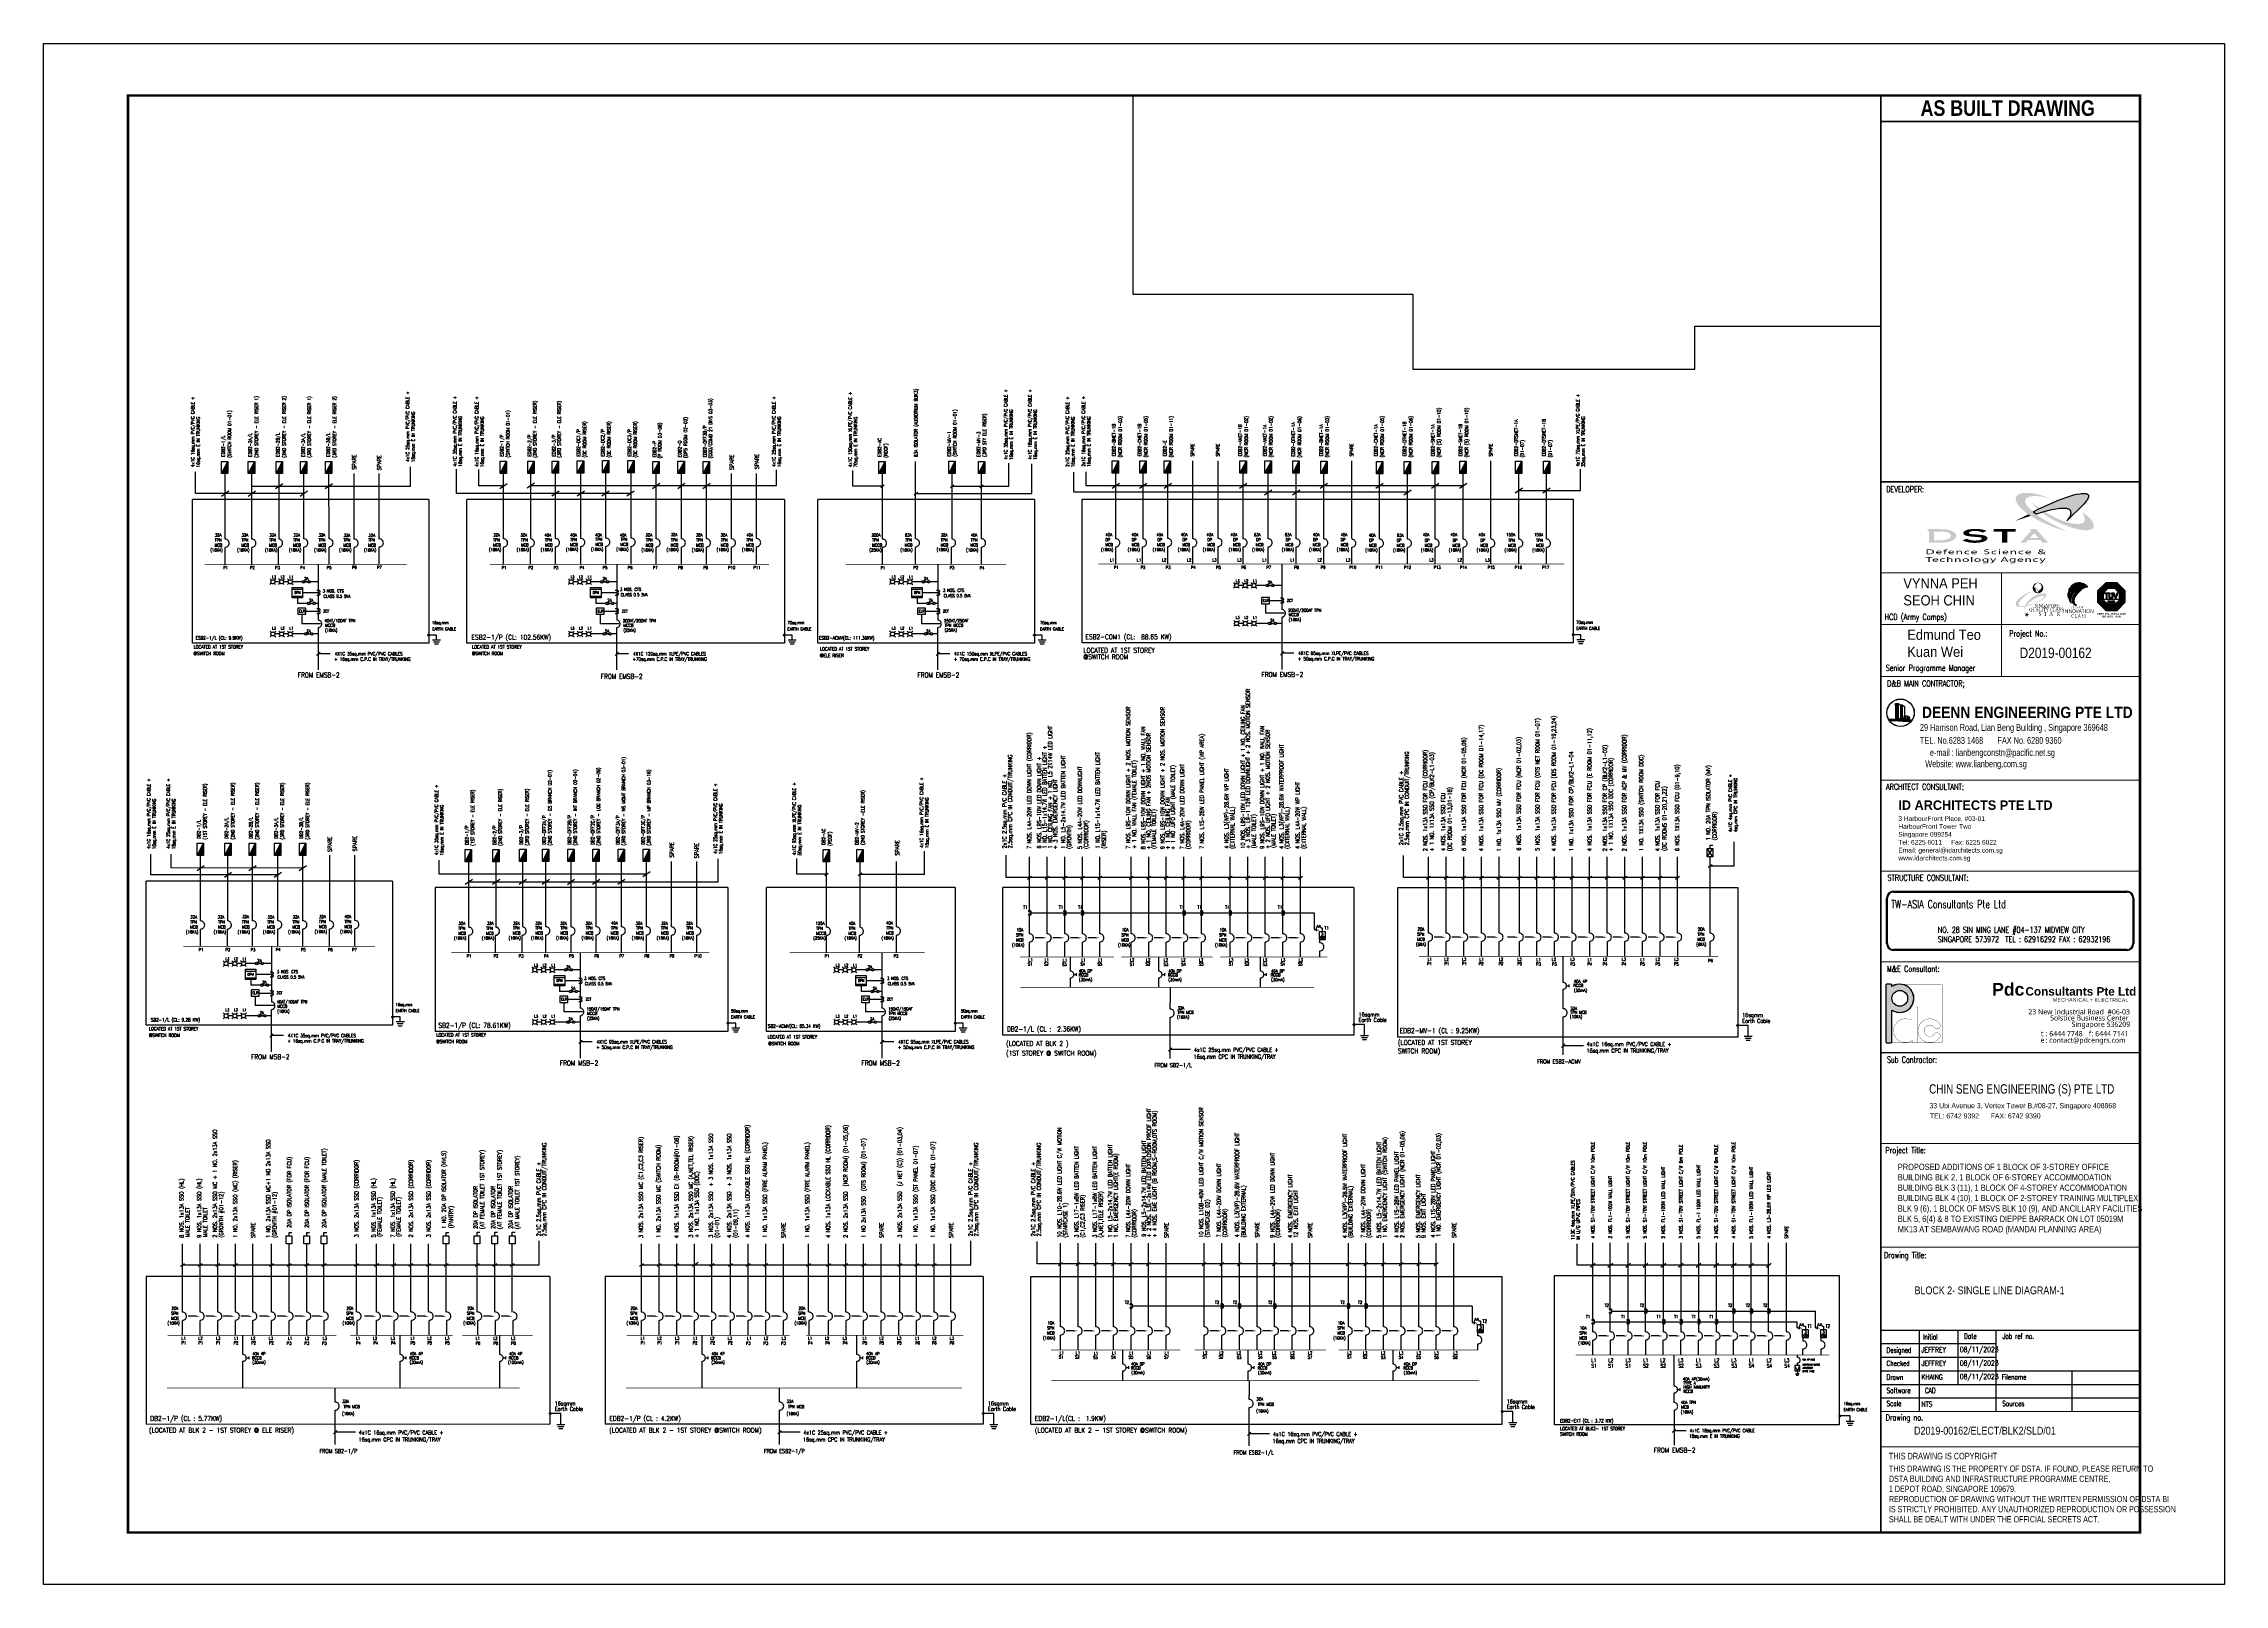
# Paper-space layout 'Layout1' of a CAD drawing. Header units: millimetres. Extents: x 339 to 1180, y -53 to 541.
# The model-space entities are those that its viewports show. They can reach past a viewport. Long polylines and large blocks are cut down to what shows.
import ezdxf
from ezdxf.enums import TextEntityAlignment as Align

# ---------------------------------------------------------------- set-up
doc = ezdxf.new("R2010")
doc.units = ezdxf.units.MM
doc.header["$LTSCALE"] = 0.01
doc.linetypes.add('DASHED', pattern=[19.05, 12.7, -6.35])
doc.linetypes.add('{ -E- }', pattern=[0])
doc.layers.get('Defpoints').update_dxf_attribs({"color": 8})
for name, color, linetype in [('0-DIM', 7, 'Continuous'), ('_KTI_CONTROL', 9, 'Continuous'), ('A-_ANOTTBLK----_E-', 7, 'Continuous'), ('A-_ANOTTBLK_--_N', 7, 'Continuous'), ('A-_ANOTTBLK_A-TXT', 7, 'Continuous'), ('A-_ANOTTBLK_E-', 8, 'Continuous'), ('D2014-00335-020_C_TB$0$S-_ANOTTBLK_H-_', 1, 'Continuous'), ('E-_ELEC----_E-', 3, 'Continuous'), ('E-_ELECSYBL_R-_N_ES9', 7, 'Continuous'), ('ME-SLD', 7, 'Continuous'), ('TITLEBLOCK', 7, 'Continuous')]:
    doc.layers.add(name, color=color, linetype=linetype)
for name, color, linetype, lineweight in [('A-_ANOTTBLK_P', 7, 'Continuous', 9), ('G-ANNO-TTLB', 6, 'Continuous', 9), ('G-ANNO-TTLB-THIN', 151, 'Continuous', 9), ('G-ANNO-TTLB-WIDE', 214, 'Continuous', 50)]:
    doc.layers.add(name, color=color, linetype=linetype, lineweight=lineweight)
doc.styles.add('100', font='romans.shx', dxfattribs={"width": 0.8, "height": 250})
doc.styles.add('A2', font='SIMPLEX.shx', dxfattribs={"width": 0.95, "height": 190})
doc.styles.add('Arial', font='arial.ttf', dxfattribs={"height": 375})
doc.styles.add('Arial Narrow', font='ARIALN.TTF', dxfattribs={"height": 250})
doc.styles.add('Arial Narrow_10', font='ARIALN.TTF', dxfattribs={"width": 0.9, "height": 2.5})
doc.styles.add('Arial Narrow_12', font='ARIALN.TTF', dxfattribs={"width": 0.8, "height": 2.4})
doc.styles.add('Arial Narrow_13', font='ARIALN.TTF', dxfattribs={"width": 1.1, "height": 2.8})
doc.styles.add('Arial Narrow_3', font='ARIALN.TTF', dxfattribs={"height": 350})
doc.styles.add('Arial Narrow_B', font='ARIALNB.TTF', dxfattribs={"height": 230})
doc.styles.add('D2014-00335-020_C_TB$0$DE-SELARANG TITLE BLOCK$0$ROMANC', font='ARIALUNI.TTF')
doc.styles.add('D2014-00335-020_C_TB$0$DE-SELARANG TITLE BLOCK$0$Style-WORKING', font='ENGINEERING.shx')
doc.styles.add('MtXpl_Trebuchet_MS', font='trebucbd.ttf')
doc.styles.add('PDC', font='arialbd.ttf', dxfattribs={"width": 0.9, "height": 300})
doc.styles.add('PDC-Add', font='trebuc.ttf')
doc.styles.add('PwNote', font='Romans.shx', dxfattribs={"width": 0.75, "bigfont": 'Special.shx'})
doc.styles.add('ROMAND', font='romand.shx', dxfattribs={"width": 0.75})
doc.styles.add('ROMANS', font='romans', dxfattribs={"width": 0.75})
doc.styles.add('ROMANS-1', font='romans.shx', dxfattribs={"width": 0.7})
doc.styles.add('RomanS_6', font='romans__.ttf', dxfattribs={"width": 0.65, "height": 2.25})
doc.styles.add('SANS2', font='swisscl.ttf')
doc.styles.add('SIMPLEX', font='simplex.shx', dxfattribs={"width": 0.65})
doc.styles.add('StdTitleblock_Inhouse-A1[ura]$0$IN', font='arial.ttf', dxfattribs={"width": 0.8})
doc.styles.add('StdTitleblock_Inhouse-A1[ura]$0$psb', font='arial.ttf')
doc.styles.add('StdTitleblock_Inhouse-A1[ura]$0$QC', font='times.ttf', dxfattribs={"width": 0.7})
doc.styles.add('StdTitleblock_Inhouse-A1[ura]$0$style1', font='trebuc.ttf', dxfattribs={"width": 0.5})
doc.styles.add('StdTitleblock_Inhouse-A1[ura]$0$style4', font='trebuc.ttf', dxfattribs={"width": 0.77})
doc.styles.add('StdTitleblock_Inhouse-A1[ura]$0$style4S', font='trebuc.ttf', dxfattribs={"width": 0.5})
doc.styles.add('X_1368_ TITLE BLK A1$0$X_1368_ TITLE BLK A1$0$Standard', font='txt_____.ttf')
doc.linetypes.add('communication_line', pattern='A,0.25,-0.2,0.25,-0.2,0.25,-0.2,0.25,-0.2,["C",Standard,S=0.1,R=0,X=-0.1,Y=-0.05],-0.075', length=1.875)
doc.dimstyles.get("Standard").update_dxf_attribs({"dimtxt": 0.18, "dimasz": 0.18, "dimexe": 0.18, "dimexo": 0.0625, "dimgap": 0.09, "dimtad": 0, "dimtih": 1, "dimtoh": 1, "dimdec": 4, "dimzin": 0, "dimdsep": 46, "dimtxsty": 'Standard', "dimcen": 0.09, "dimadec": 0, "dimazin": 0, "dimtfac": 1, "dimtdec": 4, "dimtofl": 0, "dimtmove": 0, "dimatfit": 3, "dimfxl": 1, "dimtolj": 1, "dimtzin": 0, "dimarcsym": 0})
pattern_1 = [(0, (573.38425, 129.63446), (0.11077846, 0.22155691), [0, -0.22155691])]

# ---------------------------------------------------------------- blocks, each defined once
blk = doc.blocks.new('pdc logo')
at = {"layer": '_KTI_CONTROL'}
h = blk.add_hatch(color=5, dxfattribs=at)
h.dxf.hatch_style = 1
h.paths.add_polyline_path([(2157.64, -611.18, -1), (2152.79, -611.18, -1)], flags=16)
edge = h.paths.add_edge_path()
edge.add_arc((2152.39, -607.24), 0.4, 360, 450)
edge.add_line((2152.39, -606.84), (2151.19, -606.84))
edge.add_arc((2151.19, -607.16), 0.32, 90, 180)
edge.add_line((2150.87, -607.16), (2150.87, -624.62))
edge.add_arc((2151.19, -624.62), 0.32, 180, 270)
edge.add_line((2151.19, -624.94), (2152.47, -624.94))
edge.add_arc((2152.47, -624.62), 0.32, 270, 360)
edge.add_line((2152.79, -624.62), (2152.79, -614.79))
edge.add_arc((2155.21, -611.18), 4.34, 236.10561, 450)
edge.add_arc((2155.21, -611.18), 4.34, 90, 123.89439)
edge.add_line((2152.79, -607.58), (2152.79, -607.24))
blk.add_line((2151.83, -612.12), (2151.83, -612.12), dxfattribs=at)
at = {"layer": '_KTI_CONTROL', "color": 5}
for p, q in [((2160.15, -613.94), (2160.15, -613.94)), ((2166.73, -620.61), (2166.73, -620.61)), ((2166.73, -621.72), (2166.73, -621.72))]:
    blk.add_line(p, q, dxfattribs=at)
at = {"layer": '_KTI_CONTROL'}
blk.add_lwpolyline([(2151.27, -624.94, 0.08, 0.08, 0), (2167.96, -624.94, 0.08, 0.08, 0.414214), (2168.36, -624.54, 0.08, 0.08, 0), (2168.36, -607.24, 0.08, 0.08, 0.414214), (2167.96, -606.84, 0.08, 0.08, 0), (2151.27, -606.84, 0.08, 0, 0.414214), (2150.87, -607.24, 0, 0, 0), (2150.87, -624.54, 0, 0.08, 0.414214)], format="xyseb", close=True, dxfattribs=at)
blk.add_lwpolyline([(2152.79, -607.58), (2152.79, -607.24, 0.414214), (2152.39, -606.84), (2151.19, -606.84, 0.414214), (2150.87, -607.16), (2150.87, -624.62, 0.414214), (2151.19, -624.94), (2152.47, -624.94, 0.414214), (2152.79, -624.62), (2152.79, -614.79, 1.350121), (2155.21, -606.84)], format="xyb", dxfattribs=at)
at = {"layer": '_KTI_CONTROL', "color": 5, "const_width": 0.08}
for points in [[(2159.15, -624.26, 0.604222), (2159.03, -624.19, -1.673231), (2158.32, -617.77, 0.53158), (2158.76, -617.47), (2158.76, -614.06, -0.414214), (2159.16, -613.66), (2160.28, -613.66, -0.414214), (2160.68, -614.06), (2160.68, -624.54, -0.414214), (2160.36, -624.86), (2159.55, -624.86, -0.414214), (2159.15, -624.46)], [(2166.73, -621.72, -0.600855), (2167.53, -623.22, -3.270946), (2167.53, -619.12, -0.600855), (2166.73, -620.61, -0.249332), (2165.93, -620.19, 3.270946), (2165.93, -622.15, -0.249332)]]:
    blk.add_lwpolyline(points, format="xyb", close=True, dxfattribs=at)
blk.add_lwpolyline([(2158.7, -621.17, 1712.893325), (2158.7, -621.17)], format="xyb", dxfattribs=at)
at = {"layer": '_KTI_CONTROL'}
blk.add_circle((2155.21, -611.18), 2.42, dxfattribs=at)
blk.add_arc((2155.21, -611.18), 4.34, 236.10561, 123.89439, dxfattribs=at)
blk = doc.blocks.new('A$C62FE11C2')
at = {"layer": '_KTI_CONTROL', "xscale": 1.25, "yscale": 1.25, "zscale": 1.25}
blk.add_blockref('pdc logo', (-2684.72, 783.68), dxfattribs=at)
at = {"layer": '_KTI_CONTROL', "color": 5, "style": 'PDC'}
blk.add_text('Pdc ', height=4.86, dxfattribs=at).set_placement((44.89, 20.75))
at = {"layer": '_KTI_CONTROL', "color": 7, "style": 'PDC'}
blk.add_text('Consultants Pte Ltd', height=3.24, dxfattribs=at).set_placement((57.75, 20.77))
at = {"layer": 'A-_ANOTTBLK_E-', "color": 7}
for s, style, p in [('23 New Industrial Road  #06-03', 'PDC-Add', (58.84, 13.51)), ('Solstice Business Center', 'PDC-Add', (67.29, 11.16)), ('Singapore 536209', 'PDC-Add', (75.56, 8.71)), (': contact@pdcengrs.com', 'MtXpl_Trebuchet_MS', (65.5, 2.58)), (': 6444 7748 ', 'PDC-Add', (65.54, 5.08)), (': 6444 7141', 'PDC-Add', (83.25, 5.08))]:
    blk.add_text(s, height=2, dxfattribs=dict(at, style=style)).set_placement(p)
at = {"layer": 'A-_ANOTTBLK_E-', "color": 5, "style": 'MtXpl_Trebuchet_MS'}
for s, p in [('e', (63.56, 2.58)), ('t', (63.71, 5.08)), ('f', (82.16, 5.08))]:
    blk.add_text(s, height=2, dxfattribs=at).set_placement(p)
at = {"layer": 'A-_ANOTTBLK_E-', "color": 7, "char_height": 1.3867, "width": 77.2836, "attachment_point": 1, "style": 'X_1368_ TITLE BLK A1$0$X_1368_ TITLE BLK A1$0$Standard'}
for s, insert in [('{\\fArial|b0|i0|c0|p34;\\T1.1;MECHANICAL}', (68.35, 19.8)), ('{\\fArial|b0|i0|c0|p34;\\T1.1;+}', (82.5, 19.8)), ('{\\fArial|b0|i0|c0|p34;\\T1.1;ELECTRICAL    }', (84.4, 19.74))]:
    blk.add_mtext(s, dxfattribs=dict(at, insert=insert))
blk = doc.blocks.new('*X68')
at = {"color": 0}
for p, q in [((105083, 16093), (105267, 16278)), ((105083, 16111), (105250, 16278)), ((105083, 16129), (105232, 16278)), ((105083, 16146), (105214, 16278)), ((105083, 16164), (105197, 16278)), ((105083, 16182), (105179, 16278)), ((105083, 16199), (105161, 16278)), ((105083, 16217), (105144, 16278)), ((105083, 16235), (105126, 16278)), ((105083, 16252), (105108, 16278)), ((105083, 16270), (105090, 16278)), ((105083, 16076), (105281, 16274)), ((105083, 16058), (105281, 16257)), ((105083, 16040), (105281, 16239)), ((105083, 16023), (105281, 16221)), ((105083, 16005), (105281, 16203)), ((105083, 15987), (105281, 16186)), ((105083, 15970), (105281, 16168)), ((105083, 15952), (105281, 16150)), ((105083, 15934), (105281, 16133)), ((105083, 15917), (105281, 16115)), ((105083, 15899), (105281, 16097)), ((105083, 15881), (105281, 16080)), ((105083, 15863), (105281, 16062)), ((105083, 15846), (105281, 16044)), ((105083, 15828), (105281, 16027)), ((105083, 15810), (105281, 16009)), ((105083, 15793), (105281, 15991)), ((105083, 15775), (105281, 15974)), ((105083, 15757), (105281, 15956)), ((105083, 15740), (105281, 15938)), ((105083, 15722), (105281, 15921)), ((105083, 15704), (105281, 15903)), ((105083, 15687), (105281, 15885)), ((105083, 15669), (105281, 15868)), ((105083, 15651), (105281, 15850)), ((105083, 15634), (105281, 15832)), ((105083, 15616), (105281, 15815)), ((105083, 15598), (105281, 15797)), ((105083, 15581), (105281, 15779)), ((105083, 15563), (105281, 15762)), ((105083, 15545), (105281, 15744)), ((105083, 15528), (105281, 15726)), ((105083, 15510), (105281, 15709)), ((105083, 15492), (105281, 15691)), ((105083, 15475), (105281, 15673)), ((105083, 15457), (105281, 15655)), ((105083, 15439), (105281, 15638)), ((105083, 15422), (105281, 15620)), ((105083, 15404), (105281, 15602)), ((105083, 15386), (105281, 15585)), ((105083, 15369), (105281, 15567)), ((105083, 15351), (105281, 15549)), ((105083, 15333), (105281, 15532)), ((105083, 15315), (105281, 15514)), ((105083, 15298), (105281, 15496)), ((105083, 15280), (105281, 15479)), ((105083, 15262), (105281, 15461)), ((105084, 15247), (105281, 15443)), ((105102, 15247), (105281, 15426)), ((105120, 15247), (105281, 15408)), ((105137, 15247), (105281, 15390)), ((105155, 15247), (105281, 15373)), ((105173, 15247), (105281, 15355)), ((105191, 15247), (105281, 15337)), ((105208, 15247), (105281, 15320)), ((105226, 15247), (105281, 15302)), ((105244, 15247), (105281, 15284)), ((105261, 15247), (105281, 15267)), ((105279, 15247), (105281, 15249)), ((105438, 16078), (105543, 16182)), ((105438, 16096), (105525, 16182)), ((105438, 16113), (105507, 16182)), ((105438, 16131), (105490, 16182)), ((105438, 16149), (105472, 16182)), ((105438, 16166), (105454, 16182)), ((105438, 16060), (105546, 16168)), ((105438, 16042), (105546, 16150)), ((105438, 16025), (105546, 16132)), ((105438, 16007), (105546, 16115)), ((105438, 15989), (105546, 16097)), ((105438, 15972), (105546, 16079)), ((105438, 15954), (105546, 16062)), ((105438, 15936), (105546, 16044)), ((105438, 15919), (105546, 16026)), ((105438, 15901), (105546, 16009)), ((105438, 15883), (105546, 15991)), ((105438, 15866), (105546, 15973)), ((105438, 15848), (105546, 15956)), ((105438, 15830), (105546, 15938)), ((105438, 15813), (105546, 15920)), ((105438, 15795), (105546, 15903)), ((105438, 15777), (105546, 15885)), ((105438, 15760), (105546, 15867)), ((105438, 15742), (105546, 15850)), ((105438, 15724), (105546, 15832)), ((105438, 15707), (105546, 15814)), ((105438, 15689), (105546, 15797)), ((105438, 15671), (105546, 15779)), ((105438, 15654), (105546, 15761)), ((105438, 15636), (105546, 15743)), ((105438, 15618), (105546, 15726)), ((105438, 15601), (105546, 15708)), ((105438, 15583), (105546, 15690)), ((105438, 15565), (105546, 15673)), ((105438, 15548), (105546, 15655)), ((105438, 15530), (105546, 15637)), ((105438, 15512), (105546, 15620)), ((105438, 15494), (105546, 15602)), ((105438, 15477), (105546, 15584)), ((105438, 15459), (105546, 15567)), ((105438, 15441), (105546, 15549)), ((105438, 15424), (105546, 15531)), ((105438, 15406), (105546, 15514)), ((105438, 15388), (105546, 15496)), ((105438, 15371), (105546, 15478)), ((105438, 15353), (105546, 15461)), ((105438, 15335), (105546, 15443)), ((105438, 15318), (105546, 15425)), ((105438, 15300), (105546, 15408)), ((105438, 15282), (105546, 15390)), ((105438, 15265), (105546, 15372)), ((105441, 15250), (105546, 15355)), ((105459, 15250), (105546, 15337)), ((105476, 15250), (105546, 15319)), ((105494, 15250), (105546, 15302)), ((105512, 15250), (105546, 15284)), ((105529, 15250), (105546, 15266)), ((105686, 15441), (105689, 15445)), ((105686, 15424), (105707, 15445)), ((105686, 15406), (105724, 15445)), ((105686, 15388), (105742, 15445)), ((105686, 15371), (105750, 15435)), ((105686, 15353), (105750, 15418)), ((105686, 15335), (105750, 15400)), ((105686, 15318), (105750, 15382)), ((105686, 15300), (105750, 15364)), ((105686, 15282), (105750, 15347)), ((105686, 15265), (105750, 15329)), ((105686, 15247), (105750, 15311)), ((105692, 15236), (105750, 15294)), ((105710, 15236), (105750, 15276)), ((105728, 15236), (105750, 15258)), ((105745, 15236), (105750, 15241)), ((105886, 15394), (105893, 15401)), ((105886, 15377), (105910, 15401)), ((105886, 15359), (105928, 15401)), ((105886, 15341), (105941, 15396)), ((105886, 15324), (105941, 15378)), ((105886, 15306), (105941, 15360)), ((105886, 15288), (105941, 15343)), ((105886, 15271), (105941, 15325)), ((105886, 15253), (105941, 15307)), ((105892, 15241), (105941, 15290)), ((105910, 15241), (105941, 15272)), ((105928, 15241), (105941, 15254))]:
    blk.add_line(p, q, dxfattribs=at)
blk = doc.blocks.new('*X69')
at = {"color": 0}
for p, q in [((104618, 15191), (104621, 15194)), ((104622, 15182), (104634, 15194)), ((104627, 15174), (104647, 15194)), ((104632, 15165), (104661, 15194)), ((104637, 15157), (104674, 15194)), ((104642, 15149), (104687, 15194)), ((104647, 15141), (104700, 15194)), ((104652, 15133), (104714, 15194)), ((104658, 15125), (104727, 15194)), ((104663, 15117), (104740, 15194)), ((104668, 15109), (104753, 15194)), ((104674, 15101), (104767, 15194)), ((104684, 15098), (104780, 15194)), ((104697, 15098), (104793, 15194)), ((104711, 15098), (104806, 15194)), ((104724, 15098), (104820, 15194)), ((104737, 15098), (104833, 15194)), ((104750, 15098), (104846, 15194)), ((104764, 15098), (104859, 15194)), ((104777, 15098), (104873, 15194)), ((104790, 15098), (104886, 15194)), ((104803, 15098), (104899, 15194)), ((104817, 15098), (104912, 15194)), ((104830, 15098), (104926, 15194)), ((104843, 15098), (104939, 15194)), ((104857, 15098), (104952, 15194)), ((104870, 15098), (104966, 15194)), ((104883, 15098), (104979, 15194)), ((104896, 15098), (104992, 15194)), ((104910, 15098), (105005, 15194)), ((104923, 15098), (105019, 15194)), ((104936, 15098), (105032, 15194)), ((104949, 15098), (105045, 15194)), ((104963, 15098), (105058, 15194)), ((104976, 15098), (105072, 15194)), ((104989, 15098), (105085, 15194)), ((105002, 15098), (105098, 15194)), ((105016, 15098), (105111, 15194)), ((105029, 15098), (105125, 15194)), ((105042, 15098), (105138, 15194)), ((105055, 15098), (105151, 15194)), ((105069, 15098), (105164, 15194)), ((105082, 15098), (105178, 15194)), ((105095, 15098), (105191, 15194)), ((105108, 15098), (105204, 15194)), ((105122, 15098), (105217, 15194)), ((105135, 15098), (105231, 15194)), ((105148, 15098), (105244, 15194)), ((105161, 15098), (105257, 15194)), ((105175, 15098), (105270, 15194)), ((105188, 15098), (105284, 15194)), ((105201, 15098), (105297, 15194)), ((105214, 15098), (105304, 15187)), ((105228, 15098), (105304, 15175)), ((105241, 15098), (105318, 15175)), ((105254, 15098), (105331, 15175)), ((105268, 15098), (105344, 15175)), ((105281, 15098), (105357, 15175)), ((105294, 15098), (105371, 15175)), ((105305, 15082), (105397, 15175)), ((105307, 15098), (105384, 15175)), ((105318, 15082), (105410, 15175)), ((105331, 15082), (105424, 15175)), ((105344, 15082), (105437, 15175)), ((105358, 15082), (105450, 15175)), ((105371, 15082), (105463, 15175)), ((105384, 15082), (105477, 15175)), ((105397, 15082), (105490, 15175)), ((105411, 15082), (105503, 15175)), ((105424, 15082), (105516, 15175)), ((105437, 15082), (105530, 15175)), ((105450, 15082), (105543, 15175)), ((105464, 15082), (105556, 15175)), ((105477, 15082), (105569, 15175)), ((105490, 15082), (105583, 15175)), ((105503, 15082), (105596, 15175)), ((105517, 15082), (105609, 15175)), ((105530, 15082), (105623, 15175)), ((105543, 15082), (105619, 15158)), ((105556, 15082), (105629, 15155)), ((105570, 15082), (105643, 15155)), ((105583, 15082), (105656, 15155)), ((105596, 15082), (105669, 15155)), ((105610, 15082), (105682, 15155)), ((105623, 15082), (105696, 15155)), ((105623, 15069), (105709, 15155)), ((105626, 15059), (105722, 15155)), ((105640, 15059), (105735, 15155)), ((105653, 15059), (105749, 15155)), ((105666, 15059), (105762, 15155)), ((105679, 15059), (105775, 15155)), ((105693, 15059), (105788, 15155)), ((105706, 15059), (105802, 15155)), ((105719, 15059), (105815, 15155)), ((105732, 15059), (105828, 15155)), ((105746, 15059), (105841, 15155)), ((105759, 15059), (105855, 15155)), ((105772, 15059), (105868, 15155)), ((105786, 15059), (105881, 15155)), ((105799, 15059), (105895, 15155)), ((105812, 15059), (105908, 15155)), ((105825, 15059), (105921, 15155)), ((105839, 15059), (105934, 15155)), ((105852, 15059), (105948, 15155)), ((105865, 15059), (105961, 15155)), ((105878, 15059), (105974, 15155)), ((105892, 15059), (105987, 15155)), ((105905, 15059), (106001, 15155)), ((105918, 15059), (106014, 15155)), ((105931, 15059), (106027, 15155)), ((105945, 15059), (106040, 15155)), ((105958, 15059), (106054, 15155)), ((105971, 15059), (106067, 15155)), ((105984, 15059), (106080, 15155)), ((105998, 15059), (106093, 15155)), ((106011, 15059), (106107, 15155)), ((106024, 15059), (106120, 15155)), ((106037, 15059), (106133, 15155)), ((106051, 15059), (106146, 15155)), ((106064, 15059), (106160, 15155)), ((106077, 15059), (106173, 15155)), ((106090, 15059), (106186, 15155)), ((106104, 15059), (106199, 15155)), ((106117, 15059), (106213, 15155)), ((106130, 15059), (106226, 15155)), ((106143, 15059), (106239, 15155)), ((106170, 15059), (106222, 15112)), ((106183, 15059), (106185, 15061))]:
    blk.add_line(p, q, dxfattribs=at)
blk = doc.blocks.new('DB')
at = {"layer": 'E-_ELEC----_E-'}
blk.add_hatch(color=0, dxfattribs=at).paths.add_polyline_path([(0, 0), (400, 0), (400, 209)])
at = {"layer": 'E-_ELEC----_E-', "color": 0, "linetype": 'Continuous'}
for p, q in [((400, 209), (0, 209)), ((0, 209), (0, 0)), ((0, 0), (400, 0)), ((400, 0), (400, 209))]:
    blk.add_line(p, q, dxfattribs=at)
at = {"layer": 'E-_ELEC----_E-', "color": 0}
blk.add_line((400, 209), (0, 0), dxfattribs=at)
blk = doc.blocks.new('ELEC0333')
at = {"layer": 'E-_ELECSYBL_R-_N_ES9'}
blk.add_lwpolyline([(-1.3, 2), (0, 2, -1), (0, 0, -1), (0, -2), (-1.3, -2)], format="xyb", dxfattribs=at)
blk = doc.blocks.new('ELEC0302')
at = {"color": 0}
blk.add_arc((20, 0), 300, 275.73917, 84.26083, dxfattribs=at)
blk = doc.blocks.new('ELEC0338')
at = {"color": 7}
for p, q in [((160, 849), (160, 1039)), ((160, 849), (310, 649)), ((164, 498), (164, 646))]:
    blk.add_line(p, q, dxfattribs=at)
blk.add_lwpolyline([(566, 0), (566, 1039), (-250, 1039), (-250, 0)], close=True, dxfattribs=at)
blk.add_lwpolyline([(64, 311), (218, 311), (218, 168)], dxfattribs=at)
blk.add_circle((172, 277), 222, dxfattribs=at)
blk = doc.blocks.new('CLOSEDFILLED')
at = {"color": 0}
blk.add_solid([(-1, 0), (0, 0), (-1, 0)], dxfattribs=at)
blk = doc.blocks.new('20A ISO')
at = {"color": 7}
blk.add_lwpolyline([(1003747, 407593), (1004173, 407593), (1004173, 406990), (1003747, 406990)], close=True, dxfattribs=at)
blk.add_lwpolyline([(1003960, 407593), (1003960, 407853), (1004166, 407853)], dxfattribs=at)

msp = doc.modelspace()

# ---------------------------------------------------------------- linework, layer by layer
at = {"color": 7}
for p, q in [((419263, 385061), (419263, 390834)), ((367796, 385041), (367796, 389926)), ((369791, 385041), (369791, 389926)), ((371829, 385041), (371829, 389926)), ((373655, 389959, 11626), (373655, 389973, 11626)), ((375533, 389959, 11626), (375533, 389973, 11626)), ((388561, 385061), (388561, 389946)), ((390599, 385061), (390599, 389946)), ((392425, 389978, 11626), (392425, 389992, 11626)), ((416685, 388892), (416937, 389084)), ((416811, 385041), (416811, 389926)), ((421875, 388896), (422127, 389089)), ((422001, 385061), (422001, 389946)), ((424073, 388897), (424326, 389089)), ((424200, 385061), (424199, 389928)), ((433931, 388837), (434472, 389212)), ((434202, 385073), (434202, 389958)), ((435969, 388837), (436510, 389212)), ((436240, 385073), (436240, 389958)), ((437803, 388838), (438344, 389213)), ((438066, 389991, 11626), (438066, 390005, 11626)), ((443429, 388837), (443970, 389212)), ((445302, 388346), (445843, 388722)), ((447377, 388346), (447918, 388722)), ((449452, 388837), (449993, 389212)), ((453602, 388837), (454144, 389212)), ((455678, 388346), (456219, 388722)), ((457753, 388837), (458294, 389212)), ((459828, 388837), (460369, 389212)), ((463978, 388486), (464520, 388861)), ((466053, 388486), (466595, 388861)), ((419180, 388354), (419432, 388546)), ((367796, 383135), (367796, 384429)), ((369791, 383135), (369791, 384429)), ((371786, 383135), (371786, 384429)), ((373664, 383155), (373664, 384449)), ((375541, 383155), (375541, 384449)), ((377414, 383135), (377414, 384429)), ((379292, 383155), (379292, 384449)), ((388561, 383155), (388561, 384449)), ((390556, 383155), (390556, 384449)), ((392433, 383174), (392433, 384468)), ((394311, 383194), (394311, 384488)), ((396189, 383155), (396189, 384507)), ((398067, 383155), (398067, 384507)), ((399935, 383155), (399935, 384449)), ((401813, 383155), (401813, 384449)), ((403691, 383155), (403691, 384449)), ((405548, 383155), (405548, 384449)), ((407426, 383174), (407426, 384468)), ((416811, 383135), (416811, 384429)), ((419263, 383155), (419263, 384449)), ((421958, 383155), (421958, 384449)), ((424200, 383155), (424200, 384449)), ((434202, 383168), (434202, 384461)), ((436196, 383168), (436196, 384461)), ((438074, 383187), (438074, 384481)), ((439947, 383168), (439947, 384461)), ((441825, 383187), (441825, 384481)), ((443698, 383168), (443698, 384461)), ((445571, 383168), (445571, 384461)), ((447646, 383168), (447646, 384461)), ((449721, 383187), (449721, 384442)), ((451796, 383187), (451796, 384422)), ((453871, 383187), (453871, 384422)), ((455947, 383187), (455947, 384422)), ((458022, 383187), (458022, 384422)), ((460097, 383187), (460097, 384422)), ((462172, 383187), (462172, 384422)), ((464247, 383187), (464247, 384422)), ((466323, 383187), (466323, 384422)), ((374742, 383155), (374742, 379013, 0)), ((396989, 383155), (396989, 379013, 0)), ((420942, 383155), (420942, 379013, 0)), ((446592, 383187), (446592, 379800, 0)), ((371242, 381760, 0), (371136, 381654, 0)), ((371249, 381972, 0), (371143, 382079, 0)), ((371454, 381760, 0), (371560, 381654, 0)), ((371461, 381972, 0), (371567, 382079, 0)), ((371852, 381866, 0), (371507, 381866, 0)), ((371892, 381972, 0), (371786, 382079, 0)), ((371892, 381760, 0), (371786, 381654, 0)), ((372104, 381972, 0), (372211, 382079, 0)), ((372104, 381760, 0), (372210, 381654, 0)), ((372500, 381866, 0), (372155, 381866, 0)), ((372542, 381972, 0), (372436, 382079, 0)), ((372542, 381760, 0), (372436, 381654, 0)), ((372754, 381972, 0), (372861, 382079, 0)), ((372754, 381760, 0), (372860, 381654, 0)), ((373528, 381866, 0), (372805, 381866, 0)), ((373637, 381792, 0), (374043, 381941, 0)), ((374041, 381792, 0), (373638, 381940, 0)), ((374742, 381866, 0), (374149, 381866, 0)), ((393489, 381760, 0), (393383, 381654, 0)), ((393496, 381972, 0), (393390, 382079, 0)), ((393701, 381760, 0), (393807, 381654, 0)), ((393708, 381972, 0), (393814, 382079, 0)), ((394099, 381866, 0), (393754, 381866, 0)), ((394139, 381972, 0), (394033, 382079, 0)), ((394139, 381760, 0), (394033, 381654, 0)), ((394351, 381972, 0), (394458, 382079, 0)), ((394351, 381760, 0), (394457, 381654, 0)), ((394747, 381866, 0), (394402, 381866, 0)), ((394789, 381972, 0), (394683, 382079, 0)), ((394789, 381760, 0), (394683, 381654, 0)), ((395001, 381972, 0), (395108, 382079, 0)), ((395001, 381760, 0), (395107, 381654, 0)), ((395775, 381866, 0), (395052, 381866, 0)), ((395884, 381792, 0), (396290, 381941, 0)), ((396288, 381792, 0), (395885, 381940, 0)), ((396989, 381866, 0), (396396, 381866, 0)), ((417442, 381760, 0), (417335, 381654, 0)), ((417449, 381972, 0), (417343, 382079, 0)), ((417654, 381760, 0), (417760, 381654, 0)), ((417661, 381972, 0), (417767, 382079, 0)), ((418052, 381866, 0), (417707, 381866, 0)), ((418092, 381760, 0), (417985, 381654, 0)), ((418092, 381972, 0), (417986, 382079, 0)), ((418304, 381972, 0), (418410, 382079, 0)), ((418304, 381760, 0), (418410, 381654, 0)), ((418700, 381866, 0), (418355, 381866, 0)), ((418742, 381760, 0), (418635, 381654, 0)), ((418742, 381972, 0), (418636, 382079, 0)), ((418954, 381972, 0), (419060, 382079, 0)), ((418954, 381760, 0), (419060, 381654, 0)), ((419728, 381866, 0), (419005, 381866, 0)), ((419837, 381792, 0), (420242, 381941, 0)), ((420241, 381792, 0), (419838, 381940, 0)), ((420942, 381866, 0), (420348, 381866, 0)), ((443092, 381481, 0), (442986, 381375, 0)), ((443099, 381693, 0), (442993, 381799, 0)), ((443304, 381481, 0), (443410, 381375, 0)), ((443311, 381693, 0), (443417, 381799, 0)), ((443702, 381587, 0), (443357, 381587, 0)), ((443742, 381693, 0), (443636, 381799, 0)), ((443742, 381481, 0), (443636, 381375, 0)), ((443954, 381481, 0), (444060, 381375, 0)), ((443955, 381693, 0), (444061, 381799, 0)), ((444350, 381587, 0), (444005, 381587, 0)), ((444392, 381693, 0), (444286, 381799, 0)), ((444392, 381481, 0), (444286, 381375, 0)), ((444604, 381481, 0), (444710, 381375, 0)), ((444605, 381693, 0), (444711, 381799, 0)), ((445378, 381587, 0), (444655, 381587, 0)), ((445487, 381513, 0), (445893, 381662, 0)), ((445891, 381513, 0), (445489, 381661, 0)), ((446592, 381587, 0), (445999, 381587, 0)), ((373517, 379440, 0), (373517, 378735, 0)), ((373819, 379672, 0), (374767, 379672, 0)), ((395764, 379440, 0), (395764, 378735, 0)), ((396066, 379672, 0), (397014, 379672, 0)), ((419717, 379440, 0), (419717, 378735, 0)), ((420018, 379672, 0), (420967, 379672, 0)), ((443099, 378866, 0), (442993, 378972, 0)), ((443311, 378866, 0), (443417, 378972, 0)), ((443749, 378866, 0), (443643, 378972, 0)), ((443961, 378866, 0), (444067, 378972, 0)), ((444399, 378866, 0), (444293, 378972, 0)), ((444611, 378866, 0), (444717, 378972, 0)), ((445367, 380228, 0), (445367, 379522, 0)), ((446759, 379522, 0), (445367, 379522, 0)), ((445669, 380459, 0), (446617, 380459, 0)), ((371249, 378079, 0), (371143, 378185, 0)), ((371249, 377867, 0), (371143, 377761, 0)), ((371461, 378079, 0), (371567, 378185, 0)), ((371461, 377867, 0), (371567, 377761, 0)), ((371855, 377973, 0), (371505, 377973, 0)), ((371899, 378079, 0), (371793, 378185, 0)), ((371899, 377867, 0), (371793, 377761, 0)), ((372111, 378079, 0), (372217, 378185, 0)), ((372111, 377867, 0), (372217, 377761, 0)), ((372505, 377973, 0), (372155, 377973, 0)), ((372549, 378079, 0), (372443, 378185, 0)), ((372549, 377867, 0), (372443, 377761, 0)), ((372761, 378079, 0), (372867, 378185, 0)), ((372761, 377867, 0), (372867, 377761, 0)), ((373725, 377973, 0), (372805, 377973, 0)), ((374909, 378735, 0), (373517, 378735, 0)), ((373831, 377898, 0), (374236, 378047, 0)), ((374235, 377899, 0), (373832, 378047, 0)), ((374752, 377973, 0), (374342, 377973, 0)), ((383555, 377889), (382974, 377889)), ((383255, 377539), (383855, 377539)), ((383330, 377389), (383780, 377389)), ((383405, 377239), (383705, 377239)), ((383555, 377539), (383555, 377889)), ((393496, 378079, 0), (393390, 378185, 0)), ((393496, 377867, 0), (393390, 377761, 0)), ((393708, 378079, 0), (393814, 378185, 0)), ((393708, 377867, 0), (393814, 377761, 0)), ((394102, 377973, 0), (393752, 377973, 0)), ((394146, 378079, 0), (394040, 378185, 0)), ((394146, 377867, 0), (394040, 377761, 0)), ((394358, 378079, 0), (394464, 378185, 0)), ((394358, 377867, 0), (394464, 377761, 0)), ((394752, 377973, 0), (394402, 377973, 0)), ((394796, 378079, 0), (394690, 378185, 0)), ((394796, 377867, 0), (394690, 377761, 0)), ((395008, 378079, 0), (395114, 378185, 0)), ((395008, 377867, 0), (395114, 377761, 0)), ((395972, 377973, 0), (395052, 377973, 0)), ((397156, 378735, 0), (395764, 378735, 0)), ((396078, 377898, 0), (396483, 378047, 0)), ((396482, 377899, 0), (396079, 378047, 0)), ((396999, 377973, 0), (396589, 377973, 0)), ((410074, 377889), (409493, 377889)), ((409774, 377539), (410374, 377539)), ((409849, 377389), (410299, 377389)), ((409924, 377239), (410224, 377239)), ((410074, 377539), (410074, 377889)), ((417449, 378079, 0), (417343, 378185, 0)), ((417449, 377867, 0), (417343, 377761, 0)), ((417661, 378079, 0), (417767, 378185, 0)), ((417661, 377867, 0), (417767, 377761, 0)), ((418055, 377973, 0), (417705, 377973, 0)), ((418099, 378079, 0), (417993, 378185, 0)), ((418099, 377867, 0), (417993, 377761, 0)), ((418311, 378079, 0), (418417, 378185, 0)), ((418311, 377867, 0), (418417, 377761, 0)), ((418705, 377973, 0), (418355, 377973, 0)), ((418749, 378079, 0), (418643, 378185, 0)), ((418749, 377867, 0), (418643, 377761, 0)), ((418961, 378079, 0), (419067, 378185, 0)), ((418961, 377867, 0), (419067, 377761, 0)), ((419924, 377973, 0), (419005, 377973, 0)), ((421108, 378735, 0), (419717, 378735, 0)), ((420030, 377898, 0), (420436, 378047, 0)), ((420435, 377899, 0), (420032, 378047, 0)), ((420952, 377973, 0), (420542, 377973, 0)), ((428719, 377889), (428138, 377889)), ((428419, 377539), (429019, 377539)), ((428494, 377389), (428944, 377389)), ((428569, 377239), (428869, 377239)), ((428719, 377539), (428719, 377889)), ((443099, 378654, 0), (442993, 378548, 0)), ((443311, 378654, 0), (443417, 378548, 0)), ((443705, 378760, 0), (443355, 378760, 0)), ((443749, 378654, 0), (443643, 378548, 0)), ((443961, 378654, 0), (444067, 378548, 0)), ((444355, 378760, 0), (444005, 378760, 0)), ((444399, 378654, 0), (444293, 378548, 0)), ((444611, 378654, 0), (444717, 378548, 0)), ((445575, 378760, 0), (444655, 378760, 0)), ((445681, 378685, 0), (446087, 378834, 0)), ((446085, 378686, 0), (445682, 378834, 0)), ((446602, 378760, 0), (446192, 378760, 0)), ((468885, 377921), (468304, 377921)), ((468585, 377571), (469185, 377571)), ((468660, 377421), (469110, 377421)), ((468735, 377271), (469035, 377271)), ((468885, 377571), (468885, 377921)), ((374621, 376372, -23253), (374872, 376622, -23253)), ((375628, 376497, -11626), (374746, 376497, -11626)), ((396868, 376372, -23253), (397119, 376622, -23253)), ((397875, 376497, -11626), (396993, 376497, -11626)), ((420821, 376372, -23253), (421071, 376622, -23253)), ((421828, 376497, -11626), (420946, 376497, -11626)), ((446471, 376404, -23253), (446722, 376655, -23253)), ((447479, 376530, -11626), (446597, 376530, -11626)), ((365972, 356580, 46506), (365972, 361465, 46506)), ((368010, 356580, 46506), (368010, 361465, 46506)), ((369836, 361497, 58132), (369836, 361511, 58132)), ((371714, 361497, 58132), (371714, 361511, 58132)), ((373592, 361497, 58132), (373592, 361511, 58132)), ((385961, 356113), (385961, 360998)), ((387999, 356113), (387999, 360998)), ((389993, 356133), (389993, 361018)), ((391703, 361050, 11626), (391703, 361064, 11626)), ((412638, 356113), (412638, 360998)), ((415133, 356113), (415133, 360998)), ((478298, 361373), (478724, 361975)), ((478724, 361373), (478298, 361975)), ((412512, 359964), (412764, 360156)), ((415006, 359968), (415258, 360160)), ((427888, 357179, 0), (448992, 357179, 0)), ((448992, 357179, 0), (448992, 355941, 0)), ((365972, 354674, 46506), (365972, 355967, 46506)), ((367967, 354674, 46506), (367967, 355967, 46506)), ((369845, 354693, 46506), (369845, 355987, 46506)), ((371255, 354693, 46506), (371255, 350551, 46506)), ((371722, 354693, 46506), (371722, 355987, 46506)), ((373600, 354693, 46506), (373600, 355987, 46506)), ((375590, 354693, 46506), (375590, 355987, 46506)), ((377468, 354713, 46506), (377468, 356007, 46506)), ((385961, 354207), (385961, 355501)), ((387955, 354207), (387955, 355501)), ((389950, 354227), (389950, 355521)), ((391711, 354247), (391711, 355540)), ((393584, 354227), (393584, 355521)), ((395462, 354247), (395462, 355540)), ((397340, 354247), (397340, 355540)), ((399218, 354247), (399218, 355540)), ((401085, 354227), (401085, 355521)), ((402958, 354227), (402958, 355521)), ((412638, 354207), (412638, 355501)), ((415089, 354207), (415089, 355501)), ((417860, 354227), (417860, 355521)), ((448992, 355941, 0), (449153, 355941, 0)), ((449422, 354950, 0), (449422, 355201, 0)), ((449494, 356064, 0), (449601, 356064, 0)), ((449601, 356064, 0), (449601, 355782, 0)), ((367755, 353299, 46506), (367649, 353193, 46506)), ((367762, 353511, 46506), (367656, 353617, 46506)), ((367967, 353299, 46506), (368073, 353193, 46506)), ((367975, 353511, 46506), (368081, 353617, 46506)), ((368366, 353405, 46506), (368021, 353405, 46506)), ((368405, 353299, 46506), (368299, 353193, 46506)), ((368406, 353511, 46506), (368300, 353617, 46506)), ((368617, 353299, 46506), (368723, 353193, 46506)), ((368618, 353511, 46506), (368724, 353617, 46506)), ((369014, 353405, 46506), (368669, 353405, 46506)), ((369055, 353299, 46506), (368949, 353193, 46506)), ((369056, 353511, 46506), (368950, 353617, 46506)), ((369267, 353299, 46506), (369373, 353193, 46506)), ((369268, 353511, 46506), (369374, 353617, 46506)), ((370041, 353405, 46506), (369319, 353405, 46506)), ((370150, 353330, 46506), (370556, 353479, 46506)), ((370555, 353331, 46506), (370152, 353479, 46506)), ((371255, 353405, 46506), (370662, 353405, 46506)), ((390779, 352832, 0), (390673, 352726, 0)), ((390786, 353045, 0), (390680, 353151, 0)), ((390991, 352832, 0), (391097, 352726, 0)), ((390999, 353045, 0), (391105, 353151, 0)), ((391390, 352939, 0), (391045, 352939, 0)), ((391429, 352832, 0), (391323, 352726, 0)), ((391430, 353045, 0), (391324, 353151, 0)), ((391641, 352832, 0), (391747, 352726, 0)), ((391642, 353045, 0), (391748, 353151, 0)), ((392038, 352939, 0), (391693, 352939, 0)), ((392079, 352832, 0), (391973, 352726, 0)), ((392080, 353045, 0), (391974, 353151, 0)), ((392291, 352832, 0), (392397, 352726, 0)), ((392292, 353045, 0), (392398, 353151, 0)), ((393065, 352939, 0), (392343, 352939, 0)), ((393174, 352864, 0), (393580, 353013, 0)), ((393579, 352865, 0), (393176, 353012, 0)), ((394279, 352939, 0), (393686, 352939, 0)), ((394279, 354227), (394279, 350085, 0)), ((413268, 352832, 0), (413162, 352726, 0)), ((413275, 353045, 0), (413169, 353151, 0)), ((413480, 352832, 0), (413586, 352726, 0)), ((413487, 353045, 0), (413593, 353151, 0)), ((413878, 352939, 0), (413533, 352939, 0)), ((413918, 353045, 0), (413812, 353151, 0)), ((413918, 352832, 0), (413812, 352726, 0)), ((414130, 352832, 0), (414236, 352726, 0)), ((414131, 353045, 0), (414237, 353151, 0)), ((414526, 352939, 0), (414181, 352939, 0)), ((414568, 353045, 0), (414462, 353151, 0)), ((414568, 352832, 0), (414462, 352726, 0)), ((414780, 352832, 0), (414886, 352726, 0)), ((414781, 353045, 0), (414887, 353151, 0)), ((415554, 352939, 0), (414831, 352939, 0)), ((415663, 352864, 0), (416069, 353013, 0)), ((416067, 352865, 0), (415665, 353012, 0)), ((416768, 352939, 0), (416175, 352939, 0)), ((416768, 354227), (416768, 350085, 0)), ((449415, 353904, 0), (449415, 354354, 0)), ((370332, 351210, 46506), (371280, 351210, 46506)), ((367763, 349617, 46506), (367656, 349723, 46506)), ((367975, 349617, 46506), (368081, 349723, 46506)), ((368413, 349617, 46506), (368306, 349723, 46506)), ((368625, 349617, 46506), (368731, 349723, 46506)), ((369063, 349617, 46506), (368956, 349723, 46506)), ((369275, 349617, 46506), (369381, 349723, 46506)), ((370030, 350979, 46506), (370030, 350273, 46506)), ((371422, 350273, 46506), (370030, 350273, 46506)), ((370344, 349437, 46506), (370750, 349586, 46506)), ((370748, 349437, 46506), (370346, 349585, 46506)), ((393054, 350512, 0), (393054, 349807, 0)), ((394446, 349807, 0), (393054, 349807, 0)), ((393356, 350744, 0), (394304, 350744, 0)), ((415543, 350512, 0), (415543, 349807, 0)), ((416935, 349807, 0), (415543, 349807, 0)), ((415845, 350744, 0), (416793, 350744, 0)), ((367763, 349405, 46506), (367656, 349299, 46506)), ((367975, 349405, 46506), (368081, 349299, 46506)), ((368369, 349511, 46506), (368019, 349511, 46506)), ((368413, 349405, 46506), (368306, 349299, 46506)), ((368625, 349405, 46506), (368731, 349299, 46506)), ((369019, 349511, 46506), (368669, 349511, 46506)), ((369063, 349405, 46506), (368956, 349299, 46506)), ((369275, 349405, 46506), (369381, 349299, 46506)), ((370238, 349511, 46506), (369319, 349511, 46506)), ((371266, 349511, 46506), (370856, 349511, 46506)), ((371135, 347911, 23253), (371385, 348161, 23253)), ((372142, 348036, 34879), (371260, 348036, 34879)), ((380858, 349427, 46506), (380277, 349427, 46506)), ((380558, 349077, 46506), (381158, 349077, 46506)), ((380633, 348927, 46506), (381083, 348927, 46506)), ((380708, 348777, 46506), (381008, 348777, 46506)), ((380858, 349077, 46506), (380858, 349427, 46506)), ((390787, 349151, 0), (390680, 349257, 0)), ((390787, 348939, 0), (390680, 348833, 0)), ((390999, 349151, 0), (391105, 349257, 0)), ((390999, 348939, 0), (391105, 348833, 0)), ((391393, 349045, 0), (391043, 349045, 0)), ((391437, 349151, 0), (391330, 349257, 0)), ((391437, 348939, 0), (391330, 348833, 0)), ((391649, 349151, 0), (391755, 349257, 0)), ((391649, 348939, 0), (391755, 348833, 0)), ((392043, 349045, 0), (391693, 349045, 0)), ((392087, 349151, 0), (391980, 349257, 0)), ((392087, 348939, 0), (391980, 348833, 0)), ((392299, 349151, 0), (392405, 349257, 0)), ((392299, 348939, 0), (392405, 348833, 0)), ((393262, 349045, 0), (392343, 349045, 0)), ((393368, 348970, 0), (393774, 349119, 0)), ((393772, 348971, 0), (393370, 349119, 0)), ((394290, 349045, 0), (393880, 349045, 0)), ((405869, 348961), (405288, 348961)), ((405569, 348611), (406169, 348611)), ((405644, 348461), (406094, 348461)), ((405719, 348311), (406019, 348311)), ((405869, 348611), (405869, 348961)), ((413275, 349151, 0), (413169, 349257, 0)), ((413275, 348939, 0), (413169, 348833, 0)), ((413487, 349151, 0), (413593, 349257, 0)), ((413487, 348939, 0), (413593, 348833, 0)), ((413881, 349045, 0), (413531, 349045, 0)), ((413925, 349151, 0), (413819, 349257, 0)), ((413925, 348939, 0), (413819, 348833, 0)), ((414137, 349151, 0), (414243, 349257, 0)), ((414137, 348939, 0), (414243, 348833, 0)), ((414531, 349045, 0), (414181, 349045, 0)), ((414575, 349151, 0), (414469, 349257, 0)), ((414575, 348939, 0), (414469, 348833, 0)), ((414787, 349151, 0), (414893, 349257, 0)), ((414787, 348939, 0), (414893, 348833, 0)), ((415751, 349045, 0), (414831, 349045, 0)), ((415857, 348970, 0), (416263, 349119, 0)), ((416261, 348971, 0), (415858, 349119, 0)), ((416778, 349045, 0), (416368, 349045, 0)), ((422820, 348961), (422239, 348961)), ((422520, 348611), (423120, 348611)), ((422595, 348461), (423045, 348461)), ((422670, 348311), (422970, 348311)), ((422820, 348611), (422820, 348961)), ((394159, 347444, -23253), (394409, 347695, -23253)), ((395166, 347570, -11626), (394284, 347570, -11626)), ((416647, 347444, -23253), (416898, 347695, -23253)), ((417655, 347570, -11626), (416773, 347570, -11626)), ((460777, 327881, 46506), (460777, 326643, 46506)), ((460777, 326643, 46506), (460938, 326643, 46506)), ((461206, 325653, 46506), (461206, 325904, 46506)), ((461279, 326766, 46506), (461386, 326766, 46506)), ((461386, 326766, 46506), (461386, 326485, 46506)), ((485011, 326267, -4069), (485178, 326267, -4069)), ((485440, 325276, -4069), (485440, 325527, -4069)), ((485513, 326390, -4069), (485619, 326390, -4069)), ((485619, 326390, -4069), (485619, 326109, -4069)), ((486360, 326267, -4069), (486528, 326267, -4069)), ((486790, 325276, -4069), (486790, 325527, -4069)), ((486862, 326390, -4069), (486969, 326390, -4069)), ((486969, 326390, -4069), (486969, 326109, -4069)), ((461200, 324607, 46506), (461200, 325056, 46506)), ((485433, 324230, -4069), (485433, 324680, -4069)), ((486783, 324230, -4069), (486783, 324680, -4069))]:
    msp.add_line(p, q, dxfattribs=at)
at = {"linetype": 'DASHED', "ltscale": 10}
for p, q in [((439947, 385073), (439947, 390866)), ((441825, 385093), (441825, 390866)), ((451796, 385093), (451796, 390866)), ((462172, 385093), (462172, 390866)), ((377416, 385041), (377416, 389926)), ((379289, 385041), (379289, 389926)), ((405550, 385061), (405550, 389946)), ((407426, 385080), (407425, 389946)), ((375591, 356599, 46506), (375591, 361484, 46506)), ((377468, 356619, 46506), (377467, 361484, 46506)), ((401087, 356133), (401087, 361018)), ((402960, 356133), (402960, 361018)), ((417862, 356133), (417862, 361018)), ((369870, 327419, 46506), (369870, 332509, 46506)), ((409419, 327419, 46506), (409419, 332509, 46506)), ((416717, 327419, 46506), (416717, 332509, 46506)), ((421906, 327424, 46506), (421906, 332514, 46506)), ((437960, 326326, 46506), (437960, 332578, 46506)), ((448668, 326326, 46506), (448668, 332578, 46506)), ((459411, 326326, 46506), (459411, 332578, 46506)), ((484205, 325949, -4069), (484205, 332599, -12208))]:
    msp.add_line(p, q, dxfattribs=at)
for p, q in [((367526, 388255), (368067, 388631)), ((369522, 388255), (370063, 388631)), ((371558, 388804), (372100, 389180)), ((373393, 388256), (373935, 388632)), ((375254, 388805), (375795, 389181)), ((388290, 388824), (388832, 389199)), ((390328, 388856), (390869, 389231)), ((392162, 388265), (392703, 388641)), ((394043, 388264), (394584, 388640)), ((395876, 388265), (396418, 388641)), ((397754, 388265), (398296, 388641)), ((399666, 388826), (400207, 389201)), ((401541, 388827), (402083, 389202)), ((403419, 388827), (403960, 389202)), ((372793, 381301, 0), (373577, 381301, 0)), ((372793, 380795, 0), (373577, 380795, 0)), ((373197, 380671, 0), (373197, 380255, 0)), ((374766, 381044, 0), (373577, 381044, 0)), ((395040, 381301, 0), (395824, 381301, 0)), ((395040, 380795, 0), (395824, 380795, 0)), ((395444, 380671, 0), (395444, 380255, 0)), ((397013, 381044, 0), (395824, 381044, 0)), ((418993, 381301, 0), (419777, 381301, 0)), ((418993, 380795, 0), (419777, 380795, 0)), ((419397, 380671, 0), (419397, 380255, 0)), ((420965, 381044, 0), (419777, 381044, 0)), ((373916, 380255, 0), (373197, 380255, 0)), ((374022, 380180, 0), (374428, 380329, 0)), ((374426, 380181, 0), (374023, 380329, 0)), ((374742, 380255, 0), (374534, 380255, 0)), ((396163, 380255, 0), (395444, 380255, 0)), ((396269, 380180, 0), (396675, 380329, 0)), ((396673, 380181, 0), (396270, 380329, 0)), ((396989, 380255, 0), (396781, 380255, 0)), ((420116, 380255, 0), (419397, 380255, 0)), ((420222, 380180, 0), (420627, 380329, 0)), ((420626, 380181, 0), (420223, 380329, 0)), ((420942, 380255, 0), (420733, 380255, 0)), ((365701, 360343, 46506), (366243, 360718, 46506)), ((367739, 359837, 46506), (368281, 360212, 46506)), ((369573, 360344, 46506), (370114, 360719, 46506)), ((371451, 359838, 46506), (371992, 360213, 46506)), ((373329, 360344, 46506), (373870, 360719, 46506)), ((385690, 359313), (386231, 359688)), ((387728, 359313), (388269, 359688)), ((389723, 359332), (390264, 359708)), ((391440, 359313), (391981, 359688)), ((393315, 359312), (393856, 359687)), ((395190, 359313), (395731, 359688)), ((397068, 359331), (397609, 359706)), ((398946, 359899), (399487, 360274)), ((427624, 359709), (427926, 359918)), ((428936, 359709), (429238, 359918)), ((430248, 359709), (430549, 359918)), ((431559, 359709), (431861, 359918)), ((432871, 359709, 0), (433173, 359918, 0)), ((435194, 359709), (435496, 359918)), ((436506, 359709), (436808, 359918)), ((437818, 359709), (438119, 359918)), ((439129, 359709), (439431, 359918)), ((440441, 359709, 0), (440742, 359918, 0)), ((442578, 359709), (442880, 359918)), ((443890, 359709), (444192, 359918)), ((445202, 359709), (445503, 359918)), ((446513, 359709), (446815, 359918)), ((447825, 359709), (448126, 359918)), ((457377, 359709), (457679, 359918)), ((458689, 359709), (458990, 359918)), ((460000, 359709), (460302, 359918)), ((461312, 359709), (461613, 359918)), ((462624, 359709), (462925, 359918)), ((464143, 359709), (464445, 359918)), ((465455, 359709), (465757, 359918)), ((466767, 359709), (467068, 359918)), ((468070, 359709), (468372, 359918)), ((469382, 359709), (469683, 359918)), ((470693, 359709), (470995, 359918)), ((472005, 359709), (472306, 359918)), ((473325, 359708), (473626, 359918)), ((474636, 359708), (474938, 359918)), ((475940, 359709), (476241, 359918)), ((478360, 360581), (478662, 360790)), ((427775, 357243, 0), (427775, 357245, 0)), ((427888, 357048, 0), (427888, 357309, 0)), ((430399, 357243, 0), (430399, 357245, 0)), ((430511, 357048, 0), (430511, 357309, 0)), ((431710, 357243, 0), (431710, 357245, 0)), ((431823, 357048, 0), (431823, 357309, 0)), ((439280, 357243, 0), (439280, 357245, 0)), ((439393, 357048, 0), (439393, 357309, 0)), ((440592, 357243, 0), (440592, 357245, 0)), ((440704, 357048, 0), (440704, 357309, 0)), ((442729, 357243, 0), (442729, 357245, 0)), ((442842, 357048, 0), (442842, 357309, 0)), ((446664, 357243, 0), (446664, 357245, 0)), ((446777, 357048, 0), (446777, 357309, 0)), ((427775, 353904, 0), (427775, 355011, 0)), ((428756, 355323, 0), (428191, 355323, 0)), ((429087, 353904, 0), (429087, 355011, 0)), ((430067, 355323, 0), (429503, 355323, 0)), ((430399, 353904, 0), (430399, 355011, 0)), ((431379, 355323, 0), (430814, 355323, 0)), ((431710, 353904, 0), (431710, 355011, 0)), ((432691, 355323, 0), (432126, 355323, 0)), ((433022, 353904, 0), (433022, 355011, 0)), ((435345, 353904, 0), (435345, 355011, 0)), ((436326, 355323, 0), (435761, 355323, 0)), ((436657, 353904, 0), (436657, 355011, 0)), ((437637, 355323, 0), (437073, 355323, 0)), ((437968, 353904, 0), (437968, 355011, 0)), ((438949, 355323, 0), (438384, 355323, 0)), ((439280, 353904, 0), (439280, 355011, 0)), ((440261, 355323, 0), (439696, 355323, 0)), ((440592, 353904, 0), (440592, 355011, 0)), ((442729, 353904, 0), (442729, 355011, 0)), ((443710, 355323, 0), (443145, 355323, 0)), ((444041, 353904, 0), (444041, 355011, 0)), ((445021, 355323, 0), (444457, 355323, 0)), ((445352, 353904, 0), (445352, 355011, 0)), ((446333, 355323, 0), (445768, 355323, 0)), ((446664, 353904, 0), (446664, 355011, 0)), ((447645, 355323, 0), (447080, 355323, 0)), ((447976, 353904, 0), (447976, 355011, 0)), ((457528, 353954), (457528, 355061)), ((458508, 355373), (457944, 355373)), ((458839, 353954), (458839, 355061)), ((459820, 355373), (459255, 355373)), ((460151, 353954), (460151, 355061)), ((461132, 355373), (460567, 355373)), ((461463, 353954), (461463, 355061)), ((462443, 355373), (461879, 355373)), ((462774, 353954), (462774, 355061)), ((463963, 355373), (463398, 355373)), ((464294, 353954), (464294, 355061)), ((465275, 355373), (464710, 355373)), ((465606, 353954), (465606, 355061)), ((466586, 355373), (466022, 355373)), ((466917, 353954), (466917, 355061)), ((467898, 355373), (467333, 355373)), ((468229, 353954), (468229, 355061)), ((469210, 355373), (468645, 355373)), ((469541, 353954), (469541, 355061)), ((470521, 355373), (469957, 355373)), ((470852, 353954), (470852, 355061)), ((471833, 355373), (471268, 355373)), ((472164, 353954), (472164, 355061)), ((473145, 355373), (472580, 355373)), ((473476, 353954), (473476, 355061)), ((474456, 355373), (473891, 355373)), ((474787, 353954), (474787, 355061)), ((475768, 355373), (475203, 355373)), ((476099, 353954), (476099, 355061)), ((478511, 353954), (478511, 355061)), ((369306, 352839, 46506), (370090, 352839, 46506)), ((430823, 352841, 0), (430823, 353904, 0)), ((437400, 352841, 0), (437400, 353904, 0)), ((444996, 352841, 0), (444996, 353904, 0)), ((369306, 352334, 46506), (370090, 352334, 46506)), ((369710, 352209, 46506), (369710, 351793, 46506)), ((370429, 351793, 46506), (369710, 351793, 46506)), ((371279, 352582, 46506), (370090, 352582, 46506)), ((370535, 351719, 46506), (370941, 351868, 46506)), ((370940, 351719, 46506), (370537, 351867, 46506)), ((371255, 351793, 46506), (371047, 351793, 46506)), ((392330, 352373, 0), (393114, 352373, 0)), ((392330, 351867, 0), (393114, 351867, 0)), ((392734, 351743, 0), (392734, 351327, 0)), ((393453, 351327, 0), (392734, 351327, 0)), ((394303, 352116, 0), (393114, 352116, 0)), ((393559, 351252, 0), (393965, 351401, 0)), ((393964, 351253, 0), (393561, 351401, 0)), ((394279, 351327, 0), (394071, 351327, 0)), ((414819, 352373, 0), (415603, 352373, 0)), ((414819, 351867, 0), (415603, 351867, 0)), ((415223, 351743, 0), (415223, 351327, 0)), ((415942, 351327, 0), (415223, 351327, 0)), ((416792, 352116, 0), (415603, 352116, 0)), ((416048, 351252, 0), (416454, 351401, 0)), ((416452, 351253, 0), (416050, 351401, 0)), ((416768, 351327, 0), (416560, 351327, 0)), ((430823, 351624, 0), (430823, 352341, 0)), ((431073, 352591, 0), (431273, 352591, 0)), ((431273, 352491, 0), (431273, 352691, 0)), ((437400, 351624, 0), (437400, 352341, 0)), ((437650, 352591, 0), (437850, 352591, 0)), ((437850, 352491, 0), (437850, 352691, 0)), ((438266, 351624, 0), (438266, 350505, 0)), ((444996, 351624, 0), (444996, 352341, 0)), ((445246, 352591, 0), (445446, 352591, 0)), ((445446, 352491, 0), (445446, 352691, 0)), ((467812, 351749), (468012, 351749)), ((468012, 351649), (468012, 351849)), ((452447, 348051), (453047, 348051)), ((452747, 348051), (452747, 348858)), ((481049, 347988), (481649, 347988)), ((481349, 347988), (481349, 348795)), ((438141, 346881, 0), (438391, 347131, 0)), ((439785, 347006, 0), (438266, 347006, 0)), ((452522, 347901), (452972, 347901)), ((452597, 347751), (452897, 347751)), ((467437, 347162), (467687, 347413)), ((469081, 347287), (467562, 347287)), ((481124, 347838), (481574, 347838)), ((481199, 347688), (481499, 347688)), ((364472, 330845, 46506), (364774, 331054, 46506)), ((365784, 330845, 46506), (366085, 331054, 46506)), ((367096, 330845, 46506), (367397, 331054, 46506)), ((368407, 330845, 46506), (368709, 331054, 46506)), ((371107, 330845, 46506), (371408, 331054, 46506)), ((372418, 330845, 46506), (372720, 331054, 46506)), ((373730, 330845, 46506), (374031, 331054, 46506)), ((375016, 330845, 46506), (375318, 331054, 46506)), ((377433, 330853, 46506), (377735, 331062, 46506)), ((378942, 330853, 46506), (379244, 331062, 46506)), ((380217, 330845, 46506), (380519, 331054, 46506)), ((381500, 330845, 46506), (381802, 331054, 46506)), ((382812, 330845, 46506), (383113, 331054, 46506)), ((384123, 330844, 46506), (384425, 331053, 46506)), ((386433, 330844, 46506), (386734, 331053, 46506)), ((387744, 330844, 46506), (388046, 331053, 46506)), ((389056, 330844, 46506), (389358, 331053, 46506)), ((398699, 330845, 46506), (399001, 331054, 46506)), ((400011, 330845, 46506), (400312, 331054, 46506)), ((401322, 330845, 46506), (401624, 331054, 46506)), ((402634, 330845, 46506), (402935, 331054, 46506)), ((402770, 330942, 93012), (403071, 331151, 93012)), ((403946, 330845, 46506), (404247, 331054, 46506)), ((405333, 330845, 46506), (405635, 331054, 46506)), ((406645, 330845, 46506), (406946, 331054, 46506)), ((407956, 330845, 46506), (408258, 331054, 46506)), ((411130, 330853, 46506), (411432, 331062, 46506)), ((412639, 330853, 46506), (412941, 331062, 46506)), ((413926, 330854, 46506), (414227, 331063, 46506)), ((415262, 330853, 46506), (415564, 331062, 46506)), ((417950, 330845, 46506), (418252, 331054, 46506)), ((419229, 330845, 46506), (419530, 331054, 46506)), ((420507, 330845, 46506), (420809, 331054, 46506)), ((429940, 330914, 46506), (430241, 331123, 46506)), ((431251, 330914, 46506), (431553, 331123, 46506)), ((432563, 330914, 46506), (432865, 331123, 46506)), ((433875, 330914, 46506), (434176, 331123, 46506)), ((435186, 330914, 46506), (435488, 331123, 46506)), ((436498, 330914, 46506), (436800, 331123, 46506)), ((440647, 330914, 46506), (440949, 331123, 46506)), ((441959, 330914, 46506), (442260, 331123, 46506)), ((443271, 330914, 46506), (443572, 331123, 46506)), ((445894, 330914, 46506), (446195, 331123, 46506)), ((447205, 330914, 46506), (447507, 331123, 46506)), ((451390, 330914, 46506), (451692, 331123, 46506)), ((452702, 330914, 46506), (453003, 331123, 46506)), ((454014, 330914, 46506), (454315, 331123, 46506)), ((455325, 330914, 46506), (455627, 331123, 46506)), ((456637, 330914, 46506), (456938, 331123, 46506)), ((457948, 330914, 46506), (458250, 331123, 46506)), ((469601, 330789, -10172), (469956, 331084, -10172)), ((470897, 330789, -9444), (471251, 331084, -9444)), ((472224, 330789, -9830), (472579, 331084, -9830)), ((473520, 330789, -9444), (473875, 331084, -9444)), ((474848, 330789, -9444), (475203, 331084, -9444)), ((476158, 330788, -10172), (476513, 331083, -10172)), ((477469, 330788, -10172), (477824, 331083, -10172)), ((478781, 330788, -10172), (479136, 331083, -10172)), ((480093, 330788, -10172), (480448, 331083, -10172)), ((481404, 330788, -10172), (481759, 331083, -10172)), ((482716, 330788, -10172), (483071, 331083, -10172)), ((365604, 327119, 46506), (365039, 327119, 46506)), ((366915, 327119, 46506), (366351, 327119, 46506)), ((368227, 327119, 46506), (367662, 327119, 46506)), ((369539, 327119, 46506), (368974, 327119, 46506)), ((370926, 327119, 46506), (370362, 327119, 46506)), ((372238, 327119, 46506), (371673, 327119, 46506)), ((373549, 327119, 46506), (372985, 327119, 46506)), ((374861, 327119, 46506), (374296, 327119, 46506)), ((378750, 327119, 46506), (378185, 327119, 46506)), ((380062, 327119, 46506), (379497, 327119, 46506)), ((381373, 327119, 46506), (380809, 327119, 46506)), ((382685, 327119, 46506), (382120, 327119, 46506)), ((383997, 327119, 46506), (383432, 327119, 46506)), ((387619, 327119, 46506), (387055, 327119, 46506)), ((388931, 327119, 46506), (388366, 327119, 46506)), ((399830, 327119, 46506), (399266, 327119, 46506)), ((401142, 327119, 46506), (400577, 327119, 46506)), ((402454, 327119, 46506), (401889, 327119, 46506)), ((403765, 327119, 46506), (403201, 327119, 46506)), ((405153, 327119, 46506), (404588, 327119, 46506)), ((406465, 327119, 46506), (405900, 327119, 46506)), ((407776, 327119, 46506), (407211, 327119, 46506)), ((409088, 327119, 46506), (408523, 327119, 46506)), ((412447, 327119, 46506), (411882, 327119, 46506)), ((413759, 327119, 46506), (413194, 327119, 46506)), ((415070, 327119, 46506), (414506, 327119, 46506)), ((416382, 327119, 46506), (415817, 327119, 46506)), ((417694, 327119, 46506), (417129, 327119, 46506)), ((419005, 327119, 46506), (418441, 327119, 46506)), ((420317, 327119, 46506), (419752, 327119, 46506)), ((421629, 327119, 46506), (421064, 327119, 46506)), ((435337, 327946, 46506), (435337, 327947, 46506)), ((435450, 327750, 46506), (435450, 328012, 46506)), ((442110, 327946, 46506), (442110, 327947, 46506)), ((442222, 327750, 46506), (442222, 328012, 46506)), ((443421, 327946, 46506), (443421, 327947, 46506)), ((443534, 327750, 46506), (443534, 328012, 46506)), ((446045, 327946, 46506), (446045, 327947, 46506)), ((446157, 327750, 46506), (446157, 328012, 46506)), ((451549, 327946, 46506), (451549, 327947, 46506)), ((451662, 327750, 46506), (451662, 328012, 46506)), ((452853, 327946, 46506), (452853, 327947, 46506)), ((452965, 327750, 46506), (452965, 328012, 46506)), ((469890, 326578, -4069), (469890, 326840, -4069)), ((471073, 327570, -4069), (471073, 327571, -4069)), ((471185, 327374, -4069), (471185, 327636, -4069)), ((472513, 326578, -4069), (472513, 326840, -4069)), ((473696, 327570, -4069), (473696, 327571, -4069)), ((473809, 327374, -4069), (473809, 327636, -4069)), ((475155, 326578, -4069), (475155, 326840, -4069)), ((476463, 326578, -4069), (476463, 326840, -4069)), ((477784, 326578, -4069), (477784, 326840, -4069)), ((479093, 326578, -4069), (479093, 326840, -4069)), ((480268, 327570, -4069), (480268, 327571, -4069)), ((480381, 327374, -4069), (480381, 327636, -4069)), ((481586, 327570, -4069), (481586, 327571, -4069)), ((481698, 327374, -4069), (481698, 327636, -4069)), ((482879, 327570, -4069), (482879, 327571, -4069)), ((482991, 327374, -4069), (482991, 327636, -4069)), ((364623, 325700, 46506), (364623, 326807, 46506)), ((365935, 325700, 46506), (365935, 326807, 46506)), ((367246, 325700, 46506), (367246, 326807, 46506)), ((368558, 325700, 46506), (368558, 326807, 46506)), ((369127, 324265, 46506), (369127, 325700, 46506)), ((369870, 325700, 46506), (369870, 326807, 46506)), ((371257, 325700, 46506), (371257, 326807, 46506)), ((372569, 325700, 46506), (372569, 326807, 46506)), ((373881, 325700, 46506), (373881, 326807, 46506)), ((375192, 325700, 46506), (375192, 326807, 46506)), ((377637, 325700, 46506), (377637, 326807, 46506)), ((379081, 325700, 46506), (379081, 326807, 46506)), ((380393, 325700, 46506), (380393, 326807, 46506)), ((380856, 324265, 46506), (380856, 325700, 46506)), ((381704, 325700, 46506), (381704, 326807, 46506)), ((383016, 325700, 46506), (383016, 326807, 46506)), ((384328, 325700, 46506), (384328, 326807, 46506)), ((386639, 325700, 46506), (386639, 326807, 46506)), ((387950, 325700, 46506), (387950, 326807, 46506)), ((388271, 324265, 46506), (388271, 325700, 46506)), ((389262, 325700, 46506), (389262, 326807, 46506)), ((398850, 325700, 46506), (398850, 326807, 46506)), ((400161, 325700, 46506), (400161, 326807, 46506)), ((401473, 325700, 46506), (401473, 326807, 46506)), ((402785, 325700, 46506), (402785, 326807, 46506)), ((403354, 324265, 46506), (403354, 325700, 46506)), ((404096, 325700, 46506), (404096, 326807, 46506)), ((405484, 325700, 46506), (405484, 326807, 46506)), ((406796, 325700, 46506), (406796, 326807, 46506)), ((408107, 325700, 46506), (408107, 326807, 46506)), ((409419, 325700, 46506), (409419, 326807, 46506)), ((411334, 325700, 46506), (411334, 326807, 46506)), ((412778, 325700, 46506), (412778, 326807, 46506)), ((414090, 325700, 46506), (414090, 326807, 46506)), ((414901, 324265, 46506), (414901, 325700, 46506)), ((415401, 325700, 46506), (415401, 326807, 46506)), ((416713, 325700, 46506), (416713, 326807, 46506)), ((418025, 325700, 46506), (418025, 326807, 46506)), ((419336, 325700, 46506), (419336, 326807, 46506)), ((420648, 325700, 46506), (420648, 326807, 46506)), ((421960, 325700, 46506), (421960, 326807, 46506)), ((430091, 324607, 46506), (430091, 325714, 46506)), ((431071, 326026, 46506), (430506, 326026, 46506)), ((431402, 324607, 46506), (431402, 325714, 46506)), ((432383, 326026, 46506), (431818, 326026, 46506)), ((432714, 324607, 46506), (432714, 325714, 46506)), ((433694, 326026, 46506), (433130, 326026, 46506)), ((434025, 324607, 46506), (434025, 325714, 46506)), ((435006, 326026, 46506), (434441, 326026, 46506)), ((435337, 324607, 46506), (435337, 325714, 46506)), ((436318, 326026, 46506), (435753, 326026, 46506)), ((436649, 324607, 46506), (436649, 325714, 46506)), ((437629, 326026, 46506), (437065, 326026, 46506)), ((437960, 324607, 46506), (437960, 325714, 46506)), ((440798, 324607, 46506), (440798, 325714, 46506)), ((441779, 326026, 46506), (441214, 326026, 46506)), ((442110, 324607, 46506), (442110, 325714, 46506)), ((443090, 326026, 46506), (442526, 326026, 46506)), ((443421, 324607, 46506), (443421, 325714, 46506)), ((444402, 326026, 46506), (443837, 326026, 46506)), ((444733, 324607, 46506), (444733, 325714, 46506)), ((445714, 326026, 46506), (445149, 326026, 46506)), ((446045, 324607, 46506), (446045, 325714, 46506)), ((447025, 326026, 46506), (446460, 326026, 46506)), ((447356, 324607, 46506), (447356, 325714, 46506)), ((448337, 326026, 46506), (447772, 326026, 46506)), ((448668, 324607, 46506), (448668, 325714, 46506)), ((451541, 324607, 46506), (451541, 325714, 46506)), ((452522, 326026, 46506), (451957, 326026, 46506)), ((452853, 324607, 46506), (452853, 325714, 46506)), ((453833, 326026, 46506), (453269, 326026, 46506)), ((454164, 324607, 46506), (454164, 325714, 46506)), ((455145, 326026, 46506), (454580, 326026, 46506)), ((455476, 324607, 46506), (455476, 325714, 46506)), ((456457, 326026, 46506), (455892, 326026, 46506)), ((456788, 324607, 46506), (456788, 325714, 46506)), ((457768, 326026, 46506), (457203, 326026, 46506)), ((458099, 324607, 46506), (458099, 325714, 46506)), ((459080, 326026, 46506), (458515, 326026, 46506)), ((459411, 324607, 46506), (459411, 325714, 46506)), ((469777, 326774, -4069), (469777, 326775, -4069)), ((469777, 324230, -4069), (469777, 325337, -4069)), ((470758, 325649, -4069), (470193, 325649, -4069)), ((471089, 324230, -4069), (471089, 325337, -4069)), ((472069, 325649, -4069), (471505, 325649, -4069)), ((472400, 326774, -4069), (472400, 326775, -4069)), ((472400, 324230, -4069), (472400, 325337, -4069)), ((473381, 325649, -4069), (472816, 325649, -4069)), ((473712, 324230, -4069), (473712, 325337, -4069)), ((474692, 325649, -4069), (474128, 325649, -4069)), ((475024, 324230, -4069), (475024, 325337, -4069)), ((475042, 326774, -4069), (475042, 326775, -4069)), ((476004, 325649, -4069), (475439, 325649, -4069)), ((476335, 324230, -4069), (476335, 325337, -4069)), ((476351, 326774, -4069), (476351, 326775, -4069)), ((477316, 325649, -4069), (476751, 325649, -4069)), ((477647, 324230, -4069), (477647, 325337, -4069)), ((477672, 326774, -4069), (477672, 326775, -4069)), ((478627, 325649, -4069), (478063, 325649, -4069)), ((478958, 324230, -4069), (478958, 325337, -4069)), ((478980, 326774, -4069), (478980, 326775, -4069)), ((479939, 325649, -4069), (479374, 325649, -4069)), ((480270, 324230, -4069), (480270, 325337, -4069)), ((481272, 325649, -4069), (480707, 325649, -4069)), ((481582, 324230, -4069), (481582, 325337, -4069)), ((482562, 325649, -4069), (481998, 325649, -4069)), ((482893, 324230, -4069), (482893, 325337, -4069)), ((483874, 325649, -4069), (483309, 325649, -4069)), ((484205, 324230, -4069), (484205, 325337, -4069)), ((369127, 321770, 46506), (369127, 323765, 46506)), ((369377, 324015, 46506), (369577, 324015, 46506)), ((369577, 323915, 46506), (369577, 324115, 46506)), ((380856, 321770, 46506), (380856, 323765, 46506)), ((381106, 324015, 46506), (381306, 324015, 46506)), ((381306, 323915, 46506), (381306, 324115, 46506)), ((388271, 321770, 46506), (388271, 323765, 46506)), ((388521, 324015, 46506), (388721, 324015, 46506)), ((388721, 323915, 46506), (388721, 324115, 46506)), ((403354, 321770, 46506), (403354, 323765, 46506)), ((403604, 324015, 46506), (403804, 324015, 46506)), ((403804, 323915, 46506), (403804, 324115, 46506)), ((414901, 321770, 46506), (414901, 323765, 46506)), ((415151, 324015, 46506), (415351, 324015, 46506)), ((415351, 323915, 46506), (415351, 324115, 46506)), ((434724, 323543, 46506), (434724, 324607, 46506)), ((444082, 323543, 46506), (444082, 324607, 46506)), ((454880, 323543, 46506), (454880, 324607, 46506)), ((475840, 321903, -4069), (475840, 324230, -4069)), ((434724, 322326, 46506), (434724, 323043, 46506)), ((434974, 323293, 46506), (435174, 323293, 46506)), ((435174, 323193, 46506), (435174, 323393, 46506)), ((444082, 322326, 46506), (444082, 323043, 46506)), ((444156, 322326, 46506), (444156, 321249, 46506)), ((444332, 323293, 46506), (444532, 323293, 46506)), ((444532, 323193, 46506), (444532, 323393, 46506)), ((454880, 322326, 46506), (454880, 323043, 46506)), ((455130, 323293, 46506), (455330, 323293, 46506)), ((455330, 323193, 46506), (455330, 323393, 46506)), ((475840, 320699, -4069), (475840, 321403, -4069)), ((476090, 321653, -4069), (476290, 321653, -4069)), ((476290, 321553, -4069), (476290, 321753, -4069)), ((392517, 319061, 46506), (393117, 319061, 46506)), ((392592, 318911, 46506), (393042, 318911, 46506)), ((392667, 318761, 46506), (392967, 318761, 46506)), ((392817, 319061, 46506), (392817, 319868, 46506)), ((424809, 319061, 46506), (425409, 319061, 46506)), ((424884, 318911, 46506), (425334, 318911, 46506)), ((424959, 318761, 46506), (425259, 318761, 46506)), ((425109, 319061, 46506), (425109, 319868, 46506)), ((463497, 319208, 46506), (464097, 319208, 46506)), ((463572, 319058, 46506), (464022, 319058, 46506)), ((463647, 318908, 46506), (463947, 318908, 46506)), ((463797, 319208, 46506), (463797, 320015, 46506)), ((475678, 318447, -4069), (475928, 318697, -4069)), ((475840, 320125, -4069), (475840, 317515, -4069)), ((488964, 319692, -12208), (488185, 319692, -12208)), ((488664, 319300, -12208), (489264, 319300, -12208)), ((488739, 319150, -12208), (489189, 319150, -12208)), ((488814, 319000, -12208), (489114, 319000, -12208)), ((488964, 319300, -12208), (488964, 319692, -12208)), ((375880, 318346, 46506), (376130, 318596, 46506)), ((377524, 318471, 46506), (376005, 318471, 46506)), ((409015, 318346, 46506), (409265, 318596, 46506)), ((410659, 318471, 46506), (409140, 318471, 46506)), ((444031, 318234, 46506), (444281, 318485, 46506)), ((445675, 318359, 46506), (444156, 318359, 46506)), ((476721, 318588, -4069), (475819, 318588, -4069))]:
    msp.add_line(p, q)
at = {"color": 7, "ltscale": 2500}
for p, q in [((373664, 385061), (373662, 389928)), ((375541, 385061), (375540, 389928)), ((392433, 385080), (392432, 389947)), ((394311, 385100), (394310, 389967)), ((396189, 385119), (396188, 389987)), ((398067, 385119), (398066, 389987)), ((399935, 385061), (399934, 389926)), ((401814, 385061), (401814, 389946)), ((403691, 385061), (403690, 389926)), ((438074, 385093), (438073, 389960)), ((443699, 385073), (443699, 389958)), ((445572, 385073), (445572, 389959)), ((447647, 385073), (447647, 389958)), ((449723, 385054), (449723, 389939)), ((453873, 385034), (453873, 389919)), ((455948, 385034), (455948, 389919)), ((458023, 385034), (458023, 389919)), ((460099, 385034), (460099, 389919)), ((464249, 385034), (464249, 389919)), ((466324, 385034), (466324, 389919)), ((369845, 356599, 46506), (369843, 361466, 46506)), ((371722, 356599, 46506), (371721, 361466, 46506)), ((373600, 356599, 46506), (373599, 361466, 46506)), ((391711, 356152), (391710, 361020)), ((393586, 356133), (393586, 361018)), ((395462, 356152), (395461, 361018)), ((397340, 356152), (397339, 361018)), ((399218, 356152), (399216, 361018))]:
    msp.add_line(p, q, dxfattribs=at)
at = {"color": 7, "ltscale": 1.5}
for p, q in [((365354, 377279), (365354, 388000)), ((382974, 388000), (365354, 388000)), ((382974, 388000), (382974, 377279)), ((385818, 377279), (385818, 388000)), ((409493, 388000), (385818, 388000)), ((409493, 388000), (409493, 377279)), ((411978, 377279), (411978, 388000)), ((428138, 388000), (411978, 388000)), ((428138, 388000), (428138, 377279)), ((382974, 377279), (365354, 377279)), ((409493, 377279), (385818, 377279)), ((428138, 377279), (411978, 377279)), ((361915, 348817, 46506), (361915, 359538, 46506)), ((380277, 359538, 46506), (361915, 359538, 46506)), ((380277, 359538, 46506), (380277, 348817, 46506)), ((405288, 359072), (383458, 359072)), ((383458, 359072), (383458, 348351)), ((405288, 359072), (405288, 348351)), ((408166, 348351), (408166, 359072)), ((422239, 359072), (408166, 359072)), ((422239, 359072), (422239, 348351)), ((380277, 348817, 46506), (361915, 348817, 46506)), ((405288, 348351), (383458, 348351)), ((422239, 348351), (408166, 348351))]:
    msp.add_line(p, q, dxfattribs=at)
at = {"linetype": '{ -E- }'}
for p, q in [((427775, 357374, 0), (427775, 361373)), ((429087, 355623, 0), (429087, 361373)), ((430399, 357374, 0), (430399, 361373)), ((431710, 357374, 0), (431710, 361373)), ((433022, 355623, 0), (433022, 361373)), ((435345, 355623, 0), (435345, 361373)), ((436657, 355623, 0), (436657, 361373)), ((437968, 355623, 0), (437968, 361373)), ((439280, 357374, 0), (439280, 361373)), ((440592, 357374, 0), (440592, 361373)), ((442729, 357374, 0), (442729, 361373)), ((444041, 355623, 0), (444041, 361373)), ((445352, 355623, 0), (445352, 361373)), ((446664, 357374, 0), (446664, 361373)), ((447976, 355623, 0), (447976, 361373)), ((457528, 355673), (457528, 361373)), ((458839, 355673), (458839, 361373)), ((460151, 355673), (460151, 361373)), ((461463, 355673), (461463, 361373)), ((462774, 355673), (462774, 361373)), ((464294, 355673), (464294, 361373)), ((465606, 355673), (465606, 361373)), ((466917, 355673), (466917, 361373)), ((468221, 355673), (468221, 361373)), ((469532, 355673), (469532, 361373)), ((470844, 355673), (470844, 361373)), ((472156, 355673), (472156, 361373)), ((473476, 355673), (473476, 361373)), ((474787, 355673), (474787, 361373)), ((476091, 355673), (476091, 361373)), ((478511, 355673), (478511, 361373)), ((427775, 355623, 0), (427775, 356983, 0)), ((430399, 355623, 0), (430399, 356983, 0)), ((431710, 355623, 0), (431710, 356983, 0)), ((439280, 355623, 0), (439280, 356983, 0)), ((440592, 357112, 0), (440592, 357245, 0)), ((440592, 355623, 0), (440592, 356983, 0)), ((442729, 355623, 0), (442729, 356983, 0)), ((446664, 357112, 0), (446664, 357245, 0)), ((446664, 355623, 0), (446664, 356983, 0)), ((467562, 351999), (467562, 353954)), ((467562, 350044), (467562, 351499)), ((438266, 350012, 0), (438266, 350505, 0)), ((438266, 346324, 0), (438266, 349412, 0)), ((452747, 348858), (451968, 348858)), ((467562, 346606), (467562, 349444)), ((481349, 348795), (480570, 348795)), ((364623, 327419, 46506), (364623, 332509, 46506)), ((365935, 327419, 46506), (365935, 332509, 46506)), ((367246, 327419, 46506), (367246, 332509, 46506)), ((368558, 327419, 46506), (368558, 332509, 46506)), ((371257, 327419, 46506), (371257, 332509, 46506)), ((372569, 327419, 46506), (372569, 332509, 46506)), ((373881, 327419, 46506), (373881, 332509, 46506)), ((375167, 327420, 46506), (375167, 332510, 46506)), ((377584, 327422, 46506), (377584, 332511, 46506)), ((379081, 327419, 46506), (379081, 332509, 46506)), ((380368, 327420, 46506), (380368, 332510, 46506)), ((381651, 327424, 46506), (381651, 332514, 46506)), ((382962, 327424, 46506), (382962, 332514, 46506)), ((384274, 327424, 46506), (384274, 332514, 46506)), ((386585, 327424, 46506), (386585, 332514, 46506)), ((387897, 327424, 46506), (387897, 332514, 46506)), ((389208, 327424, 46506), (389208, 332514, 46506)), ((398850, 327419, 46506), (398850, 332509, 46506)), ((400161, 327419, 46506), (400161, 332509, 46506)), ((401473, 327419, 46506), (401473, 332509, 46506)), ((402785, 327419, 46506), (402785, 332509, 46506)), ((404096, 327419, 46506), (404096, 332509, 46506)), ((405484, 327419, 46506), (405484, 332509, 46506)), ((406796, 327419, 46506), (406796, 332509, 46506)), ((408107, 327419, 46506), (408107, 332509, 46506)), ((411281, 327422, 46506), (411281, 332511, 46506)), ((412778, 327419, 46506), (412778, 332509, 46506)), ((414065, 327420, 46506), (414065, 332510, 46506)), ((415401, 327419, 46506), (415401, 332509, 46506)), ((418101, 327419, 46506), (418101, 332509, 46506)), ((419347, 327422, 46506), (419347, 332511, 46506)), ((420651, 327422, 46506), (420651, 332511, 46506)), ((430091, 326326, 46506), (430091, 332578, 46506)), ((431402, 326326, 46506), (431402, 332578, 46506)), ((432714, 326326, 46506), (432714, 332578, 46506)), ((434025, 326326, 46506), (434025, 332578, 46506)), ((435337, 328076, 46506), (435337, 332578, 46506)), ((436649, 326326, 46506), (436649, 332578, 46506)), ((440798, 326326, 46506), (440798, 332578, 46506)), ((442110, 328076, 46506), (442110, 332578, 46506)), ((443421, 328076, 46506), (443421, 332578, 46506)), ((446045, 328076, 46506), (446045, 332578, 46506)), ((447356, 326326, 46506), (447356, 332578, 46506)), ((451549, 328076, 46506), (451549, 332578, 46506)), ((452853, 328076, 46506), (452853, 332578, 46506)), ((454164, 326326, 46506), (454164, 332578, 46506)), ((455476, 326326, 46506), (455476, 332578, 46506)), ((456788, 326326, 46506), (456788, 332578, 46506)), ((458099, 326326, 46506), (458099, 332578, 46506)), ((469777, 326905, -4069), (469777, 332599, -12208)), ((471073, 327701, -4069), (471073, 332599, -12208)), ((472400, 326905, -4069), (472400, 332599, -12208)), ((473696, 327701, -4069), (473696, 332599, -12208)), ((475042, 326905, -4069), (475042, 332599, -12208)), ((476351, 326905, -4069), (476351, 332599, -12208)), ((477672, 326905, -4069), (477672, 332599, -12208)), ((478980, 326905, -4069), (478980, 332599, -12208)), ((480268, 327701, -4069), (480268, 332599, -12208)), ((481586, 327701, -4069), (481586, 332599, -12208)), ((482879, 327701, -4069), (482879, 332599, -12208)), ((435337, 326326, 46506), (435337, 327685, 46506)), ((442110, 326326, 46506), (442110, 327685, 46506)), ((443421, 326326, 46506), (443421, 327685, 46506)), ((446045, 326326, 46506), (446045, 327685, 46506)), ((451549, 326326, 46506), (451549, 327685, 46506)), ((452853, 326326, 46506), (452853, 327685, 46506)), ((471073, 325950, -4069), (471073, 327310, -4069)), ((473696, 325950, -4069), (473696, 327310, -4069)), ((480268, 325950, -4069), (480268, 327310, -4069)), ((481586, 325950, -4069), (481586, 327310, -4069)), ((482879, 325950, -4069), (482879, 327310, -4069)), ((469777, 325949, -4069), (469777, 326514, -4069)), ((472400, 325949, -4069), (472400, 326514, -4069)), ((475042, 325949, -4069), (475042, 326514, -4069)), ((476351, 325949, -4069), (476351, 326514, -4069)), ((477672, 325949, -4069), (477672, 326514, -4069)), ((478980, 325949, -4069), (478980, 326514, -4069)), ((376005, 320723, 46506), (376005, 321770, 46506)), ((409140, 320723, 46506), (409140, 321770, 46506)), ((444156, 320910, 46506), (444156, 321249, 46506)), ((376005, 317564, 46506), (376005, 320123, 46506)), ((392817, 319868, 46506), (392038, 319868, 46506)), ((409140, 317564, 46506), (409140, 320123, 46506)), ((425109, 319868, 46506), (424330, 319868, 46506)), ((444156, 317452, 46506), (444156, 320309, 46506)), ((463797, 320015, 46506), (463018, 320015, 46506))]:
    msp.add_line(p, q, dxfattribs=at)
at = {"linetype": '{ -E- }', "ltscale": 1.5}
for p, q in [((425792, 348058), (425792, 359072)), ((451945, 359072), (425792, 359072)), ((451945, 359072), (451945, 348058)), ((451945, 348058), (425792, 348058)), ((392015, 330082, 46506), (361915, 330082, 46506)), ((424307, 330082, 46506), (396142, 330082, 46506)), ((427876, 319068, 46506), (427876, 330082, 46506)), ((427876, 330082, 46506), (463018, 330082, 46506)), ((463018, 319068, 46506), (463018, 330082, 46506)), ((392015, 319061, 46506), (361915, 319068, 46506)), ((424307, 319068, 46506), (396142, 319068, 46506)), ((427876, 319068, 46506), (463018, 319068, 46506))]:
    msp.add_line(p, q, dxfattribs=at)
at = {"linetype": 'DASHED', "ltscale": 2500}
msp.add_line((444733, 326326, 46506), (444733, 332578, 46506), dxfattribs=at)
at = {"color": 7}
for points in [[(369791, 388992), (381614, 388992), (381614, 390423)], [(398066, 388450), (385053, 388453), (385053, 390246)], [(388561, 389012), (386718, 389012), (386718, 390233)], [(464249, 388673), (468842, 388673), (468842, 390261)], [(373664, 388444), (365593, 388443), (365593, 390065)], [(390599, 389042), (408896, 389042), (408896, 390218)], [(416811, 388988), (414592, 388988), (414592, 390160)], [(455948, 388534), (431072, 388534), (431072, 390043)], [(460099, 389024), (431998, 389024), (431998, 390066)], [(399217, 360069), (383757, 360064), (383757, 361106)], [(385961, 359500), (404556, 359500), (404556, 361208)], [(412638, 360060), (410419, 360060), (410419, 361233)], [(478511, 361975), (478511, 362236), (478717, 362236)]]:
    msp.add_lwpolyline(points, dxfattribs=at)
at = {"color": 7, "ltscale": 2500}
for points in [[(419306, 388450), (427947, 388450), (427947, 390661)], [(422001, 388991), (426236, 388992), (426236, 390701)], [(415133, 360065), (419950, 360065), (419950, 361774)]]:
    msp.add_lwpolyline(points, dxfattribs=at)
at = {"color": 7}
for points in [[(431699, 388032), (468304, 388032), (468304, 377311), (431699, 377311)], [(478298, 361975), (478724, 361975), (478724, 361373), (478298, 361373)]]:
    msp.add_lwpolyline(points, close=True, dxfattribs=at)
at = {"color": 7, "const_width": 50}
for points in [[(366274, 383155), (381343, 383155)], [(387532, 383155), (408348, 383155)], [(414063, 383155), (426044, 383155)], [(432913, 383187), (467642, 383187)], [(384672, 354227), (403887, 354227)], [(409890, 354227), (419941, 354227)]]:
    msp.add_lwpolyline(points, dxfattribs=at)
for points, elevation in [([(372793, 381442), (373577, 381442), (373577, 380671), (372793, 380671)], 0), ([(395040, 381442), (395824, 381442), (395824, 380671), (395040, 380671)], 0), ([(418993, 381442), (419777, 381442), (419777, 380671), (418993, 380671)], 0), ([(369306, 352981), (370090, 352981), (370090, 352209), (369306, 352209)], 46506), ([(392330, 352514), (393114, 352514), (393114, 351743), (392330, 351743)], 0), ([(414819, 352514), (415603, 352514), (415603, 351743), (414819, 351743)], 0)]:
    msp.add_lwpolyline(points, close=True, dxfattribs=dict(elevation=elevation))
at = {"color": 7}
for points, elevation in [([(445667, 380228), (445667, 380691), (445067, 380691), (445067, 380228)], 0), ([(373817, 379440), (373817, 379904), (373217, 379904), (373217, 379440)], 0), ([(396064, 379440), (396064, 379904), (395464, 379904), (395464, 379440)], 0), ([(420017, 379440), (420017, 379904), (419417, 379904), (419417, 379440)], 0), ([(370330, 350979), (370330, 351442), (369730, 351442), (369730, 350979)], 46506), ([(393354, 350512), (393354, 350976), (392754, 350976), (392754, 350512)], 0), ([(415843, 350512), (415843, 350976), (415243, 350976), (415243, 350512)], 0)]:
    msp.add_lwpolyline(points, close=True, dxfattribs=dict(at, elevation=elevation))
for points, elevation in [([(446597, 375327), (446597, 379232)], -11626), ([(374746, 375295), (374746, 378445)], -11626), ([(396993, 375295), (396993, 378445)], -11626), ([(420946, 375295), (420946, 378445)], -11626), ([(371722, 360023), (362247, 360023), (362247, 361562)], 46506), ([(373599, 360529), (363768, 360530), (363768, 361572)], 46506), ([(449494, 356064), (449422, 356263), (449339, 356063), (449236, 356263), (449160, 356064)], 0), ([(371260, 346833), (371260, 349983)], 34879), ([(394284, 346367), (394284, 349517)], -11626), ([(416773, 346367), (416773, 349517)], -11626), ([(461279, 326766), (461207, 326966), (461124, 326766), (461020, 326966), (460944, 326766)], 46506), ([(485513, 326390), (485440, 326589), (485358, 326389), (485254, 326589), (485178, 326390)], -4069), ([(486862, 326390), (486790, 326589), (486707, 326389), (486604, 326589), (486528, 326390)], -4069)]:
    msp.add_lwpolyline(points, dxfattribs=dict(at, elevation=elevation))
at = {"linetype": '{ -E- }'}
for points in [[(447976, 359813), (426028, 359813), (426028, 361491)], [(476091, 359813), (455658, 359813), (455658, 361466)]]:
    msp.add_lwpolyline(points, dxfattribs=at)
at = {"linetype": '{ -E- }', "ltscale": 1.5}
msp.add_lwpolyline([(478511, 360686), (480296, 360686), (480296, 362473)], dxfattribs=at)
at = {"linetype": '{ -E- }'}
msp.add_lwpolyline([(455226, 359072), (480570, 359072), (480570, 347932), (455226, 347932)], close=True, dxfattribs=at)
at = {"color": 7, "const_width": 50, "elevation": 46506}
msp.add_lwpolyline([(364683, 354693), (378964, 354693)], dxfattribs=at)
at = {"const_width": 50}
for points, elevation in [([(427054, 353904), (434072, 353904)], 0), ([(434624, 353904), (441434, 353904)], 0), ([(442008, 353904), (449969, 353904)], 0), ([(448990, 351624), (427089, 351624)], 0), ([(363509, 325700), (376095, 325700)], 46506), ([(377133, 325700), (384764, 325700)], 46506), ([(385486, 325700), (390715, 325700)], 46506), ([(397736, 325700), (409892, 325700)], 46506), ([(411120, 325700), (422835, 325700)], 46506), ([(429369, 324607), (439006, 324607)], 46506), ([(440077, 324607), (449863, 324607)], 46506), ([(450820, 324607), (461200, 324607)], 46506), ([(468483, 324230), (487397, 324230)], -4069), ([(461316, 322326), (429405, 322326)], 46506), ([(363462, 321770), (389763, 321770)], 46506), ([(397689, 321770), (422738, 321770)], 46506)]:
    msp.add_lwpolyline(points, dxfattribs=dict(at, elevation=elevation))
msp.add_lwpolyline([(456807, 353954), (479122, 353954)], dxfattribs=at)
at = {"linetype": '{ -E- }', "ltscale": 1.5, "elevation": 46506}
for points in [[(364623, 330949), (391204, 330949), (391204, 332737)], [(398850, 330949), (423407, 330949), (423407, 332737)], [(361915, 330082), (361915, 319068)], [(392015, 330082), (392015, 319068)], [(396142, 330082), (396142, 319068)], [(424307, 330082), (424307, 319068)]]:
    msp.add_lwpolyline(points, dxfattribs=at)
at = {"linetype": '{ -E- }', "elevation": 46506}
for points in [[(458099, 331019), (428344, 331019), (428344, 332697)], [(460777, 327881), (435450, 327881)]]:
    msp.add_lwpolyline(points, dxfattribs=at)
for points, elevation in [([(482893, 330935), (468600, 330935), (468600, 332520)], -10172), ([(471185, 327505), (486360, 327505)], -4069), ([(486360, 326267), (486360, 327505)], -4069), ([(469890, 326709), (485011, 326702)], -4069), ([(485011, 326267), (485011, 326702)], -4069)]:
    msp.add_lwpolyline(points, dxfattribs=dict(elevation=elevation))
at = {"color": 7}
for centre, radius in [((371355, 381866, 0), 150), ((372005, 381866, 0), 150), ((372655, 381866, 0), 150), ((373610, 381866, 0), 79.2), ((374069, 381866, 0), 79.2), ((393602, 381866, 0), 150), ((394252, 381866, 0), 150), ((394902, 381866, 0), 150), ((395857, 381866, 0), 79.2), ((396316, 381866, 0), 79.2), ((417555, 381866, 0), 150), ((418205, 381866, 0), 150), ((418855, 381866, 0), 150), ((419810, 381866, 0), 79.2), ((420269, 381866, 0), 79.2), ((443205, 381587, 0), 150), ((443855, 381587, 0), 150), ((444505, 381587, 0), 150), ((445460, 381587, 0), 79.2), ((445920, 381587, 0), 79.2), ((443205, 378760, 0), 150), ((443855, 378760, 0), 150), ((444505, 378760, 0), 150), ((371355, 377973, 0), 150), ((372005, 377973, 0), 150), ((372655, 377973, 0), 150), ((373804, 377973, 0), 79.2), ((374263, 377973, 0), 79.2), ((382974, 377889), 63.8), ((393602, 377973, 0), 150), ((394252, 377973, 0), 150), ((394902, 377973, 0), 150), ((396051, 377973, 0), 79.2), ((396510, 377973, 0), 79.2), ((409493, 377889), 63.8), ((417555, 377973, 0), 150), ((418205, 377973, 0), 150), ((418855, 377973, 0), 150), ((420004, 377973, 0), 79.2), ((420463, 377973, 0), 79.2), ((428138, 377889), 63.8), ((445654, 378760, 0), 79.2), ((446113, 378760, 0), 79.2), ((468304, 377921), 63.8), ((367869, 353405, 46506), 150), ((368519, 353405, 46506), 150), ((369169, 353405, 46506), 150), ((370123, 353405, 46506), 79.2), ((370583, 353405, 46506), 79.2), ((390893, 352939, 0), 150), ((391543, 352939, 0), 150), ((392193, 352939, 0), 150), ((393147, 352939, 0), 79.2), ((393607, 352939, 0), 79.2), ((413381, 352939, 0), 150), ((414031, 352939, 0), 150), ((414681, 352939, 0), 150), ((415636, 352939, 0), 79.2), ((416096, 352939, 0), 79.2), ((367869, 349511, 46506), 150), ((368519, 349511, 46506), 150), ((369169, 349511, 46506), 150), ((370317, 349511, 46506), 79.2), ((370777, 349511, 46506), 79.2), ((380277, 349427, 46506), 63.8), ((390893, 349045, 0), 150), ((391543, 349045, 0), 150), ((392193, 349045, 0), 150), ((393341, 349045, 0), 79.2), ((393801, 349045, 0), 79.2), ((405288, 348961), 63.8), ((413381, 349045, 0), 150), ((414031, 349045, 0), 150), ((414681, 349045, 0), 150), ((415830, 349045, 0), 79.2), ((416289, 349045, 0), 79.2), ((422239, 348961), 63.8)]:
    msp.add_circle(centre, radius, dxfattribs=at)
for centre, radius in [((373995, 380255, 0), 79.2), ((374454, 380255, 0), 79.2), ((396242, 380255, 0), 79.2), ((396701, 380255, 0), 79.2), ((420195, 380255, 0), 79.2), ((420654, 380255, 0), 79.2), ((427775, 357309, 0), 64.6), ((427775, 357048, 0), 64.6), ((430399, 357309, 0), 64.6), ((430399, 357048, 0), 64.6), ((431710, 357309, 0), 64.6), ((431710, 357048, 0), 64.6), ((439280, 357309, 0), 64.6), ((439280, 357048, 0), 64.6), ((440592, 357309, 0), 64.6), ((440592, 357048, 0), 64.6), ((442729, 357309, 0), 64.6), ((442729, 357048, 0), 64.6), ((446664, 357309, 0), 64.6), ((446664, 357048, 0), 64.6), ((370508, 351793, 46506), 79.2), ((370968, 351793, 46506), 79.2), ((393532, 351327, 0), 79.2), ((393992, 351327, 0), 79.2), ((416021, 351327, 0), 79.2), ((416480, 351327, 0), 79.2), ((451968, 348858), 63.8), ((480570, 348795), 63.8), ((435337, 328012, 46506), 64.6), ((435337, 327750, 46506), 64.6), ((442110, 328012, 46506), 64.6), ((442110, 327750, 46506), 64.6), ((443421, 328012, 46506), 64.6), ((443421, 327750, 46506), 64.6), ((446045, 328012, 46506), 64.6), ((446045, 327750, 46506), 64.6), ((451549, 328012, 46506), 64.6), ((451549, 327750, 46506), 64.6), ((452853, 328012, 46506), 64.6), ((452853, 327750, 46506), 64.6), ((469777, 326840, -4069), 64.6), ((471073, 327636, -4069), 64.6), ((471073, 327374, -4069), 64.6), ((472400, 326840, -4069), 64.6), ((473696, 327636, -4069), 64.6), ((473696, 327374, -4069), 64.6), ((475042, 326840, -4069), 64.6), ((476351, 326840, -4069), 64.6), ((477672, 326840, -4069), 64.6), ((478980, 326840, -4069), 64.6), ((480268, 327636, -4069), 64.6), ((480268, 327374, -4069), 64.6), ((481586, 327636, -4069), 64.6), ((481586, 327374, -4069), 64.6), ((482879, 327636, -4069), 64.6), ((482879, 327374, -4069), 64.6), ((469777, 326578, -4069), 64.6), ((472400, 326578, -4069), 64.6), ((475042, 326578, -4069), 64.6), ((476351, 326578, -4069), 64.6), ((477672, 326578, -4069), 64.6), ((478980, 326578, -4069), 64.6), ((392038, 319868, 46506), 63.8), ((424330, 319868, 46506), 63.8), ((463018, 320015, 46506), 63.8), ((488185, 319692, -12208), 63.8)]:
    msp.add_circle(centre, radius)
for centre, radius, start, end in [((367796, 384741), 300, 270, 90), ((369791, 384741), 300, 270, 90), ((371784, 384743), 302, 270.31888, 81.43734), ((373664, 384761), 300, 270, 90), ((375541, 384761), 300, 270, 90), ((377414, 384741), 300, 270, 90), ((379292, 384761), 300, 270, 90), ((388561, 384761), 300, 270, 90), ((390554, 384762), 302, 270.31888, 81.43734), ((392433, 384780), 300, 270, 90), ((394311, 384800), 300, 270, 90), ((396189, 384819), 300, 270, 90), ((398067, 384819), 300, 270, 90), ((399935, 384761), 300, 270, 90), ((401813, 384761), 300, 270, 90), ((403691, 384761), 300, 270, 90), ((405548, 384761), 300, 270, 90), ((407426, 384780), 300, 270, 90), ((416811, 384741), 300, 270, 90), ((419263, 384761), 300, 270, 90), ((421956, 384762), 302, 270.31888, 81.43734), ((424200, 384761), 300, 270, 90), ((434202, 384773), 300, 270, 90), ((436195, 384775), 302, 270.31888, 81.43734), ((438074, 384793), 300, 270, 90), ((439947, 384773), 300, 270, 90), ((441825, 384793), 300, 270, 90), ((443698, 384773), 300, 270, 90), ((445571, 384773), 300, 270, 90), ((447646, 384773), 300, 270, 90), ((449721, 384754), 300, 270, 90), ((451796, 384734), 300, 270, 90), ((453871, 384734), 300, 270, 90), ((455947, 384734), 300, 270, 90), ((458022, 384734), 300, 270, 90), ((460097, 384734), 300, 270, 90), ((462172, 384734), 300, 270, 90), ((464247, 384734), 300, 270, 90), ((466323, 384734), 300, 270, 90), ((365972, 356280, 46506), 300, 270, 90), ((367965, 356281, 46506), 302, 270.31888, 81.43734), ((369845, 356299, 46506), 300, 270, 90), ((371722, 356299, 46506), 300, 270, 90), ((373600, 356299, 46506), 300, 270, 90), ((375590, 356299, 46506), 300, 270, 90), ((377468, 356319, 46506), 300, 270, 90), ((385961, 355813), 300, 270, 90), ((387955, 355833), 300, 270, 90), ((387954, 355815), 302, 270.31888, 81.43734), ((389948, 355835), 302, 270.31888, 81.43734), ((391711, 355852), 300, 270, 90), ((393584, 355833), 300, 270, 90), ((395462, 355852), 300, 270, 90), ((397340, 355852), 300, 270, 90), ((399218, 355852), 300, 270, 90), ((401085, 355833), 300, 270, 90), ((402958, 355833), 300, 270, 90), ((412638, 355813), 300, 270, 90), ((415088, 355815), 302, 270.31888, 81.43734), ((417860, 355833), 300, 270, 90), ((449415, 354654, 0), 300, 270, 90), ((461200, 325356, 46506), 300, 270, 90), ((485433, 324980, -4069), 300, 270, 90), ((486783, 324980, -4069), 300, 270, 90), ((485018, 323847, -4069), 210, 270, 90)]:
    msp.add_arc(centre, radius, start, end, dxfattribs=at)
for centre, radius in [((427775, 355323, 0), 300), ((429087, 355323, 0), 300), ((430399, 355323, 0), 300), ((431710, 355323, 0), 300), ((433022, 355323, 0), 300), ((435345, 355323, 0), 300), ((436657, 355323, 0), 300), ((437968, 355323, 0), 300), ((439280, 355323, 0), 300), ((440592, 355323, 0), 300), ((442729, 355323, 0), 300), ((444041, 355323, 0), 300), ((445352, 355323, 0), 300), ((446664, 355323, 0), 300), ((447976, 355323, 0), 300), ((457528, 355373), 300), ((458839, 355373), 300), ((460151, 355373), 300), ((461463, 355373), 300), ((462774, 355373), 300), ((464294, 355373), 300), ((465606, 355373), 300), ((466917, 355373), 300), ((468229, 355373), 300), ((469541, 355373), 300), ((470852, 355373), 300), ((472164, 355373), 300), ((473476, 355373), 300), ((474787, 355373), 300), ((476099, 355373), 300), ((478511, 355373), 300), ((430823, 352591, 0), 250), ((437400, 352591, 0), 250), ((444996, 352591, 0), 250), ((467562, 351749), 250), ((438266, 349712, 0), 300), ((467562, 349744), 300), ((364623, 327119, 46506), 300), ((365935, 327119, 46506), 300), ((367246, 327119, 46506), 300), ((368558, 327119, 46506), 300), ((369870, 327119, 46506), 300), ((371257, 327119, 46506), 300), ((372569, 327119, 46506), 300), ((373881, 327119, 46506), 300), ((375192, 327119, 46506), 300), ((377637, 327119, 46506), 300), ((379081, 327119, 46506), 300), ((380393, 327119, 46506), 300), ((381704, 327119, 46506), 300), ((383016, 327119, 46506), 300), ((384328, 327119, 46506), 300), ((386639, 327119, 46506), 300), ((387950, 327119, 46506), 300), ((389262, 327119, 46506), 300), ((398850, 327119, 46506), 300), ((400161, 327119, 46506), 300), ((401473, 327119, 46506), 300), ((402785, 327119, 46506), 300), ((404096, 327119, 46506), 300), ((405484, 327119, 46506), 300), ((406796, 327119, 46506), 300), ((408107, 327119, 46506), 300), ((409419, 327119, 46506), 300), ((411334, 327119, 46506), 300), ((412778, 327119, 46506), 300), ((414090, 327119, 46506), 300), ((415401, 327119, 46506), 300), ((416713, 327119, 46506), 300), ((418025, 327119, 46506), 300), ((419336, 327119, 46506), 300), ((420648, 327119, 46506), 300), ((421960, 327119, 46506), 300), ((430091, 326026, 46506), 300), ((431402, 326026, 46506), 300), ((432714, 326026, 46506), 300), ((434025, 326026, 46506), 300), ((435337, 326026, 46506), 300), ((436649, 326026, 46506), 300), ((437960, 326026, 46506), 300), ((440798, 326026, 46506), 300), ((442110, 326026, 46506), 300), ((443421, 326026, 46506), 300), ((444733, 326026, 46506), 300), ((446045, 326026, 46506), 300), ((447356, 326026, 46506), 300), ((448668, 326026, 46506), 300), ((451541, 326026, 46506), 300), ((452853, 326026, 46506), 300), ((454164, 326026, 46506), 300), ((455476, 326026, 46506), 300), ((456788, 326026, 46506), 300), ((458099, 326026, 46506), 300), ((459411, 326026, 46506), 300), ((469777, 325649, -4069), 300), ((471089, 325649, -4069), 300), ((472400, 325649, -4069), 300), ((473712, 325649, -4069), 300), ((475024, 325649, -4069), 300), ((476335, 325649, -4069), 300), ((477647, 325649, -4069), 300), ((478958, 325649, -4069), 300), ((480270, 325649, -4069), 300), ((481582, 325649, -4069), 300), ((482893, 325649, -4069), 300), ((484205, 325649, -4069), 300), ((369127, 324015, 46506), 250), ((380856, 324015, 46506), 250), ((388271, 324015, 46506), 250), ((403354, 324015, 46506), 250), ((414901, 324015, 46506), 250), ((434724, 323293, 46506), 250), ((444082, 323293, 46506), 250), ((454880, 323293, 46506), 250), ((376005, 320423, 46506), 300), ((409140, 320423, 46506), 300), ((444156, 320609, 46506), 300), ((475840, 321653, -4069), 250)]:
    msp.add_arc(centre, radius, 270, 90)
for points in [[(446646, 379553, 0), (446646, 379491, 0), (446831, 379522, 0)], [(374796, 378766, 0), (374796, 378704, 0), (374981, 378735, 0)], [(397043, 378766, 0), (397043, 378704, 0), (397228, 378735, 0)], [(420996, 378766, 0), (420996, 378704, 0), (421181, 378735, 0)], [(371309, 350304, 46506), (371309, 350243, 46506), (371494, 350273, 46506)], [(394333, 349838, 0), (394333, 349776, 0), (394518, 349807, 0)], [(416822, 349838, 0), (416822, 349776, 0), (417007, 349807, 0)]]:
    msp.add_solid(points, dxfattribs=at)
for points in [[(428756, 355373, 0), (429056, 355323, 0), (428756, 355273, 0)], [(430067, 355373, 0), (430367, 355323, 0), (430067, 355273, 0)], [(431379, 355373, 0), (431679, 355323, 0), (431379, 355273, 0)], [(432691, 355373, 0), (432991, 355323, 0), (432691, 355273, 0)], [(436326, 355373, 0), (436626, 355323, 0), (436326, 355273, 0)], [(437637, 355373, 0), (437937, 355323, 0), (437637, 355273, 0)], [(438949, 355373, 0), (439249, 355323, 0), (438949, 355273, 0)], [(440261, 355373, 0), (440561, 355323, 0), (440261, 355273, 0)], [(443710, 355373, 0), (444010, 355323, 0), (443710, 355273, 0)], [(445021, 355373, 0), (445321, 355323, 0), (445021, 355273, 0)], [(446333, 355373, 0), (446633, 355323, 0), (446333, 355273, 0)], [(447645, 355373, 0), (447945, 355323, 0), (447645, 355273, 0)], [(458508, 355423), (458808, 355373), (458508, 355323)], [(459820, 355423), (460120, 355373), (459820, 355323)], [(461132, 355423), (461432, 355373), (461132, 355323)], [(462443, 355423), (462743, 355373), (462443, 355323)], [(463963, 355423), (464263, 355373), (463963, 355323)], [(465275, 355423), (465575, 355373), (465275, 355323)], [(466586, 355423), (466886, 355373), (466586, 355323)], [(467898, 355423), (468198, 355373), (467898, 355323)], [(469210, 355423), (469510, 355373), (469210, 355323)], [(470521, 355423), (470821, 355373), (470521, 355323)], [(471833, 355423), (472133, 355373), (471833, 355323)], [(473145, 355423), (473445, 355373), (473145, 355323)], [(474456, 355423), (474756, 355373), (474456, 355323)], [(475768, 355423), (476068, 355373), (475768, 355323)], [(365604, 327169, 46506), (365904, 327119, 46506), (365604, 327069, 46506)], [(366915, 327169, 46506), (367215, 327119, 46506), (366915, 327069, 46506)], [(368227, 327169, 46506), (368527, 327119, 46506), (368227, 327069, 46506)], [(369539, 327169, 46506), (369839, 327119, 46506), (369539, 327069, 46506)], [(370926, 327169, 46506), (371226, 327119, 46506), (370926, 327069, 46506)], [(372238, 327169, 46506), (372538, 327119, 46506), (372238, 327069, 46506)], [(373549, 327169, 46506), (373849, 327119, 46506), (373549, 327069, 46506)], [(374861, 327169, 46506), (375161, 327119, 46506), (374861, 327069, 46506)], [(378750, 327169, 46506), (379050, 327119, 46506), (378750, 327069, 46506)], [(380062, 327169, 46506), (380362, 327119, 46506), (380062, 327069, 46506)], [(381373, 327169, 46506), (381673, 327119, 46506), (381373, 327069, 46506)], [(382685, 327169, 46506), (382985, 327119, 46506), (382685, 327069, 46506)], [(383997, 327169, 46506), (384297, 327119, 46506), (383997, 327069, 46506)], [(387619, 327169, 46506), (387919, 327119, 46506), (387619, 327069, 46506)], [(388931, 327169, 46506), (389231, 327119, 46506), (388931, 327069, 46506)], [(399830, 327169, 46506), (400130, 327119, 46506), (399830, 327069, 46506)], [(401142, 327169, 46506), (401442, 327119, 46506), (401142, 327069, 46506)], [(402454, 327169, 46506), (402754, 327119, 46506), (402454, 327069, 46506)], [(403765, 327169, 46506), (404065, 327119, 46506), (403765, 327069, 46506)], [(405153, 327169, 46506), (405453, 327119, 46506), (405153, 327069, 46506)], [(406465, 327169, 46506), (406765, 327119, 46506), (406465, 327069, 46506)], [(407776, 327169, 46506), (408076, 327119, 46506), (407776, 327069, 46506)], [(409088, 327169, 46506), (409388, 327119, 46506), (409088, 327069, 46506)], [(412447, 327169, 46506), (412747, 327119, 46506), (412447, 327069, 46506)], [(413759, 327169, 46506), (414059, 327119, 46506), (413759, 327069, 46506)], [(415070, 327169, 46506), (415370, 327119, 46506), (415070, 327069, 46506)], [(416382, 327169, 46506), (416682, 327119, 46506), (416382, 327069, 46506)], [(417694, 327169, 46506), (417994, 327119, 46506), (417694, 327069, 46506)], [(419005, 327169, 46506), (419305, 327119, 46506), (419005, 327069, 46506)], [(420317, 327169, 46506), (420617, 327119, 46506), (420317, 327069, 46506)], [(421629, 327169, 46506), (421929, 327119, 46506), (421629, 327069, 46506)], [(431071, 326076, 46506), (431371, 326026, 46506), (431071, 325976, 46506)], [(432383, 326076, 46506), (432683, 326026, 46506), (432383, 325976, 46506)], [(433694, 326076, 46506), (433994, 326026, 46506), (433694, 325976, 46506)], [(435006, 326076, 46506), (435306, 326026, 46506), (435006, 325976, 46506)], [(436318, 326076, 46506), (436618, 326026, 46506), (436318, 325976, 46506)], [(437629, 326076, 46506), (437929, 326026, 46506), (437629, 325976, 46506)], [(441779, 326076, 46506), (442079, 326026, 46506), (441779, 325976, 46506)], [(443090, 326076, 46506), (443390, 326026, 46506), (443090, 325976, 46506)], [(444402, 326076, 46506), (444702, 326026, 46506), (444402, 325976, 46506)], [(445714, 326076, 46506), (446014, 326026, 46506), (445714, 325976, 46506)], [(447025, 326076, 46506), (447325, 326026, 46506), (447025, 325976, 46506)], [(448337, 326076, 46506), (448637, 326026, 46506), (448337, 325976, 46506)], [(452522, 326076, 46506), (452822, 326026, 46506), (452522, 325976, 46506)], [(453833, 326076, 46506), (454133, 326026, 46506), (453833, 325976, 46506)], [(455145, 326076, 46506), (455445, 326026, 46506), (455145, 325976, 46506)], [(456457, 326076, 46506), (456757, 326026, 46506), (456457, 325976, 46506)], [(457768, 326076, 46506), (458068, 326026, 46506), (457768, 325976, 46506)], [(459080, 326076, 46506), (459380, 326026, 46506), (459080, 325976, 46506)], [(470758, 325699, -4069), (471058, 325649, -4069), (470758, 325599, -4069)], [(472069, 325699, -4069), (472369, 325649, -4069), (472069, 325599, -4069)], [(473381, 325699, -4069), (473681, 325649, -4069), (473381, 325599, -4069)], [(474692, 325699, -4069), (474992, 325649, -4069), (474692, 325599, -4069)], [(476004, 325699, -4069), (476304, 325649, -4069), (476004, 325599, -4069)], [(477316, 325699, -4069), (477616, 325649, -4069), (477316, 325599, -4069)], [(478627, 325699, -4069), (478927, 325649, -4069), (478627, 325599, -4069)], [(479939, 325699, -4069), (480239, 325649, -4069), (479939, 325599, -4069)], [(481251, 325699, -4069), (481551, 325649, -4069), (481251, 325599, -4069)], [(482562, 325699, -4069), (482862, 325649, -4069), (482562, 325599, -4069)], [(483874, 325699, -4069), (484174, 325649, -4069), (483874, 325599, -4069)]]:
    msp.add_solid(points)
at = {"layer": '0-DIM'}
for p, q in [((485014, 324230, -4069), (485014, 324051, -4069)), ((485014, 323638, -4069), (485014, 323459, -4069))]:
    msp.add_line(p, q, dxfattribs=at)
at = {"layer": 'E-_ELEC----_E-', "color": 7, "elevation": -4069}
msp.add_lwpolyline([(466908, 330165), (488148, 330165), (488148, 319025), (466908, 319025)], close=True, dxfattribs=at)
at = {"layer": 'ME-SLD', "color": 7}
for p, q in [((485020, 323059, -4069), (484839, 323459, -4069)), ((484890, 322860, -4069), (485150, 322860, -4069)), ((484942, 322792, -4069), (485098, 322792, -4069)), ((484942, 322725, -4069), (485098, 322725, -4069)), ((485020, 323059, -4069), (485202, 323459, -4069)), ((485020, 323059, -4069), (485020, 322860, -4069))]:
    msp.add_line(p, q, dxfattribs=at)
at = {"layer": 'ME-SLD', "elevation": -4069}
msp.add_lwpolyline([(485202, 323459), (484839, 323459), (484839, 323059), (485202, 323059)], close=True, dxfattribs=at)

# ---------------------------------------------------------------- block references
at = {"color": 7, "linetype": 'Continuous', "lineweight": 0, "xscale": -2.267999999807214, "yscale": 2.2680000000164, "zscale": -2.267999999807214, "rotation": 90}
for p in [(368005, 390833), (370000, 390833), (372065, 390833), (373882, 390835), (375760, 390835), (388770, 390853), (390835, 390853), (392652, 390855), (394530, 390874), (396408, 390894), (398286, 390894), (400154, 390833), (402035, 390853), (403910, 390833), (417020, 390833), (422237, 390853), (424435, 390834), (434411, 390866), (436476, 390866), (438293, 390867), (443936, 390866), (445800, 390866), (447884, 390866), (449959, 390846), (454109, 390827), (456185, 390827), (458260, 390827), (460335, 390846), (464485, 390846), (466561, 390846), (366181, 362372, 46506), (368246, 362372, 46506), (370063, 362374, 46506), (371941, 362374, 46506), (373819, 362374, 46506), (386170, 361905), (388235, 361905), (390229, 361925), (391930, 361927), (393822, 361925), (395689, 361925), (397566, 361925), (399444, 361925), (412847, 361905), (415369, 361905)]:
    msp.add_blockref('DB', p, dxfattribs=at)
at = {"xscale": 100, "yscale": 100, "zscale": 100}
for p in [(374766, 381044, 0), (397013, 381044, 0), (420965, 381044, 0), (371279, 352582, 46506), (394303, 352116, 0), (416792, 352116, 0)]:
    msp.add_blockref('ELEC0333', p, dxfattribs=at)
at = {"color": 7}
for name, p, xscale, yscale, zscale in [('ELEC0333', (446617, 380459, 0), 100, 100, 100), ('ELEC0333', (374767, 379672, 0), 100, 100, 100), ('ELEC0333', (397014, 379672, 0), 100, 100, 100), ('ELEC0333', (420967, 379672, 0), 100, 100, 100), ('ELEC0338', (449509, 355199, 0), 0.5608740235074736, 0.5608740235074736, 0.5608740235074736), ('ELEC0333', (371280, 351210, 46506), 100, 100, 100), ('ELEC0333', (394304, 350744, 0), 100, 100, 100), ('ELEC0333', (416793, 350744, 0), 100, 100, 100), ('ELEC0338', (461294, 325902, 46506), 0.5608740235074736, 0.5608740235074736, 0.5608740235074736), ('ELEC0338', (485528, 325526, -4069), 0.5608740235074736, 0.5608740235074736, 0.5608740235074736), ('ELEC0338', (486877, 325526, -4069), 0.5608740235074736, 0.5608740235074736, 0.5608740235074736)]:
    msp.add_blockref(name, p, dxfattribs=dict(at, xscale=xscale, yscale=yscale, zscale=zscale))
at = {"color": 7, "linetype": 'communication_line', "xscale": 0.9525000000008744, "yscale": 0.9525000000008744, "zscale": 0.9525000000008744}
for p in [(374695, 378728, 0), (396942, 378728, 0), (420894, 378728, 0), (446545, 379516, 0), (371208, 350267, 46506), (394232, 349801, 0), (416721, 349801, 0)]:
    msp.add_blockref('ELEC0302', p, dxfattribs=at)
at = {"linetype": 'communication_line', "xscale": 0.9525000000008744, "yscale": 0.9525000000008744, "zscale": 0.9525000000008744}
msp.add_blockref('ELEC0302', (475793, 320409, -4069), dxfattribs=at)
at = {"layer": 'E-_ELEC----_E-'}
for p in [(-631391, -74481, 46506), (-630079, -74481, 46506), (-628793, -74480, 46506), (-619686, -74480, 46506), (-617375, -74476, 46506), (-616063, -74476, 46506), (-614752, -74476, 46506)]:
    msp.add_blockref('20A ISO', p, dxfattribs=at)

# ---------------------------------------------------------------- texts
for s, height, rotation, style, width, p in [('4x1C 16sq.mm PVC/PVC CABLE +', 250, 90, 'PwNote', 0.8, (365506, 390413, 11626)), ('(2ND STOREY - ELE RISER 1)', 250, 90, 'A2', 0.9, (370251, 391105)), ('(2ND STOREY - ELE RISER 2)', 250, 90, 'A2', 0.9, (372316, 391105)), ('(3RD STOREY - ELE RISER 1)', 250, 90, 'A2', 0.9, (374194, 391105)), ('(3RD STOREY - ELE RISER 2)', 250, 90, 'A2', 0.9, (376071, 391105)), ('4x1C 25sq.mm PVC/PVC CABLE +', 250, 90, 'PwNote', 0.8, (381528, 390803, 11626)), ('4x1C 35sq.mm PVC/PVC CABLE +', 250, 90, 'PwNote', 0.8, (385047, 390461, 11626)), ('4x1C 16sq.mm PVC/PVC CABLE +', 250, 90, 'PwNote', 0.8, (386675, 390433, 11626)), ('(2ND STOREY - ELE RISER)', 250, 90, 'A2', 0.9, (391024, 391105)), ('(3RD STOREY - ELE RISER)', 250, 90, 'A2', 0.9, (392827, 391105)), ('(CGO/COMD 21 DIVS 03-03)', 250, 90, 'A2', 0.9, (404106, 391063)), ('4x1C 25sq.mm PVC/PVC CABLE +', 250, 90, 'PwNote', 0.8, (408833, 390433, 11626)), ('4x1C 150sq.mm XLPE/PVC CABLE +', 250, 90, 'PwNote', 0.8, (414521, 390413, 11626)), ('63A ISOLATOR (AUDIORIUM BUK3)', 250, 90, 'A2', 0.9, (419430, 391158)), ('4x1C 35sq.mm PVC/PVC CABLE +', 250, 90, 'PwNote', 0.8, (426119, 390963, 11626)), ('4x1C 16sq.mm PVC/PVC CABLE +', 250, 90, 'PwNote', 0.8, (427923, 390963, 11626)), ('16sq.mm E IN TRUNKING', 250, 90, 'PwNote', 0.8, (365909, 390388, 11626)), ('(SWITCH ROOM 01-01)', 250, 90, 'A2', 0.9, (368245, 391106)), ('16sq.mm E IN TRUNKING', 250, 90, 'PwNote', 0.8, (381930, 390777, 11626)), ('16sq.mm E IN TRUNKING', 250, 90, 'PwNote', 0.8, (385449, 390435, 11626)), ('16sq.mm E IN TRUNKING', 250, 90, 'PwNote', 0.8, (387078, 390407, 11626)), ('(SWITCH ROOM 01-01)', 250, 90, 'A2', 0.9, (389009, 391125)), ('(DC ROOM RISER)', 250, 90, 'A2', 0.9, (394725, 391123)), ('(DC ROOM RISER)', 250, 90, 'A2', 0.9, (396540, 391123)), ('(DC ROOM RISER)', 250, 90, 'A2', 0.9, (398502, 391123)), ('(P ROOM 03-06)', 250, 90, 'A2', 0.9, (400323, 391063)), ('(OPS ROOM 02-02)', 250, 90, 'A2', 0.9, (402240, 391083)), ('EDB2-OFF3B/P', 250, 90, 'A2', 0.9, (403691, 391126)), ('16sq.mm E IN TRUNKING', 250, 90, 'PwNote', 0.8, (409236, 390407, 11626)), ('70sq.mm E IN TRUNKING', 250, 90, 'PwNote', 0.8, (414924, 390388, 11626)), ('(SWITCH ROOM 01-01)', 250, 90, 'A2', 0.9, (422333, 391185)), ('(3RD STY ELE RISER)', 250, 90, 'A2', 0.9, (424531, 391167)), ('16sq.mm E IN TRUNKING', 250, 90, 'PwNote', 0.8, (426522, 390938, 11626)), ('16sq.mm E IN TRUNKING', 250, 90, 'PwNote', 0.8, (428326, 390938, 11626)), ('EDB2-1/L', 250, 90, 'A2', 0.9, (367781, 391168)), ('EDB2-2A/L', 250, 90, 'A2', 0.9, (369787, 391168)), ('EDB2-2B/L', 250, 90, 'A2', 0.9, (371852, 391168)), ('EDB2-3A/L', 250, 90, 'A2', 0.9, (373730, 391168)), ('EDB2-3B/L', 250, 90, 'A2', 0.9, (375608, 391168)), ('EDB2-1/P', 250, 90, 'A2', 0.9, (388545, 391188)), ('EDB2-2/P', 250, 90, 'A2', 0.9, (390610, 391188)), ('EDB2-3/P', 250, 90, 'A2', 0.9, (392428, 391189)), ('EDB2-DC1/P', 250, 90, 'A2', 0.9, (394262, 391186)), ('EDB2-DC2/P', 250, 90, 'A2', 0.9, (396077, 391186)), ('EDB2-DC3/P', 250, 90, 'A2', 0.9, (398068, 391186)), ('EDB2-P', 250, 90, 'A2', 0.9, (399935, 391126)), ('EDB2-O', 250, 90, 'A2', 0.9, (401816, 391145)), ('EDB2-AC', 250, 90, 'A2', 0.9, (416716, 391168)), ('(ROOF)', 250, 90, 'A2', 0.9, (417180, 391106)), ('EDB2-MV-1', 250, 90, 'A2', 0.9, (421893, 391188)), ('EDB2-MV-3', 250, 90, 'A2', 0.9, (424091, 391169)), ('SPARE', 300, 90, 'A2', 0.9, (377573, 390213)), ('SPARE', 300, 90, 'A2', 0.9, (379433, 390161)), ('SPARE', 300, 90, 'A2', 0.9, (405717, 390201)), ('SPARE', 300, 90, 'A2', 0.9, (407592, 390252)), ('32A', 225, 360, '100', 0.8, (367029, 385229)), ('32A', 225, 360, '100', 0.8, (369024, 385229)), ('32A', 225, 360, '100', 0.8, (371097, 385229)), ('32A', 225, 360, '100', 0.8, (372885, 385229)), ('32A', 225, 360, '100', 0.8, (374763, 385229)), ('32A', 225, 360, '100', 0.8, (376634, 385210)), ('32A', 225, 360, '100', 0.8, (378484, 385210)), ('32A', 225, 360, '100', 0.8, (387794, 385249)), ('32A', 225, 360, '100', 0.8, (389814, 385249)), ('40A', 225, 360, '100', 0.8, (391601, 385229)), ('40A', 225, 360, '100', 0.8, (393532, 385229)), ('40A', 225, 360, '100', 0.8, (395392, 385229)), ('40A', 225, 360, '100', 0.8, (397213, 385229)), ('32A', 225, 360, '100', 0.8, (399136, 385249)), ('32A', 225, 360, '100', 0.8, (401022, 385268)), ('32A', 225, 360, '100', 0.8, (402894, 385249)), ('32A', 225, 360, '100', 0.8, (404730, 385249)), ('40A', 225, 360, '100', 0.8, (406664, 385249)), ('200A', 225, 360, '100', 0.8, (415992, 385229)), ('63A', 225, 360, '100', 0.8, (418486, 385229)), ('32A', 225, 360, '100', 0.8, (421154, 385249)), ('40A', 225, 360, '100', 0.8, (423384, 385229)), ('(16KA)', 225, 360, '100', 0.8, (366699, 384119)), ('TPN', 225, 360, '100', 0.8, (367022, 384854)), ('MCB', 225, 360, '100', 0.8, (367013, 384479)), ('(16KA)', 225, 360, '100', 0.8, (368694, 384119)), ('TPN', 225, 360, '100', 0.8, (369016, 384854)), ('MCB', 225, 360, '100', 0.8, (369008, 384479)), ('(16KA)', 225, 360, '100', 0.8, (370767, 384119)), ('TPN', 225, 360, '100', 0.8, (371090, 384854)), ('MCB', 225, 360, '100', 0.8, (371081, 384479)), ('(16KA)', 225, 360, '100', 0.8, (372555, 384119)), ('TPN', 225, 360, '100', 0.8, (372878, 384854)), ('MCB', 225, 360, '100', 0.8, (372869, 384479)), ('(16KA)', 225, 360, '100', 0.8, (374433, 384119)), ('TPN', 225, 360, '100', 0.8, (374756, 384854)), ('MCB', 225, 360, '100', 0.8, (374747, 384479)), ('(16KA)', 225, 360, '100', 0.8, (376300, 384119)), ('TPN', 225, 360, '100', 0.8, (376623, 384854)), ('MCB', 225, 360, '100', 0.8, (376614, 384479)), ('(16KA)', 225, 360, '100', 0.8, (378150, 384119)), ('TPN', 225, 360, '100', 0.8, (378473, 384854)), ('MCB', 225, 360, '100', 0.8, (378464, 384479)), ('(16KA)', 225, 360, '100', 0.8, (387463, 384138)), ('TPN', 225, 360, '100', 0.8, (387786, 384874)), ('MCB', 225, 360, '100', 0.8, (387778, 384499)), ('(16KA)', 225, 360, '100', 0.8, (389537, 384138)), ('TPN', 225, 360, '100', 0.8, (389860, 384874)), ('MCB', 225, 360, '100', 0.8, (389851, 384499)), ('(16KA)', 225, 360, '100', 0.8, (391325, 384138)), ('TPN', 225, 360, '100', 0.8, (391648, 384874)), ('MCB', 225, 360, '100', 0.8, (391639, 384499)), ('(16KA)', 225, 360, '100', 0.8, (393203, 384158)), ('TPN', 225, 360, '100', 0.8, (393526, 384893)), ('MCB', 225, 360, '100', 0.8, (393517, 384518)), ('(16KA)', 225, 360, '100', 0.8, (395081, 384177)), ('TPN', 225, 360, '100', 0.8, (395404, 384913)), ('MCB', 225, 360, '100', 0.8, (395395, 384538)), ('(16KA)', 225, 360, '100', 0.8, (396959, 384177)), ('TPN', 225, 360, '100', 0.8, (397281, 384913)), ('MCB', 225, 360, '100', 0.8, (397273, 384538)), ('(16KA)', 225, 360, '100', 0.8, (398836, 384119)), ('TPN', 225, 360, '100', 0.8, (399158, 384854)), ('MCB', 225, 360, '100', 0.8, (399150, 384479)), ('(16KA)', 225, 360, '100', 0.8, (400701, 384138)), ('TPN', 225, 360, '100', 0.8, (401024, 384874)), ('MCB', 225, 360, '100', 0.8, (401016, 384499)), ('(16KA)', 225, 360, '100', 0.8, (402591, 384119)), ('TPN', 225, 360, '100', 0.8, (402914, 384854)), ('MCB', 225, 360, '100', 0.8, (402906, 384479)), ('(16KA)', 225, 360, '100', 0.8, (404437, 384138)), ('TPN', 225, 360, '100', 0.8, (404760, 384874)), ('MCB', 225, 360, '100', 0.8, (404751, 384499)), ('(16KA)', 225, 360, '100', 0.8, (406327, 384138)), ('TPN', 225, 360, '100', 0.8, (406650, 384874)), ('MCB', 225, 360, '100', 0.8, (406641, 384499)), ('(25KA)', 225, 360, '100', 0.8, (415825, 384119)), ('TPN', 225, 360, '100', 0.8, (416037, 384854)), ('MCCB', 225, 360, '100', 0.8, (416028, 384479)), ('(16KA)', 225, 360, '100', 0.8, (418137, 384119)), ('MCB', 225, 360, '100', 0.8, (418476, 384499)), ('TPN', 225, 360, '100', 0.8, (418503, 384874)), ('(16KA)', 225, 360, '100', 0.8, (420842, 384138)), ('TPN', 225, 360, '100', 0.8, (421147, 384874)), ('MCB', 225, 360, '100', 0.8, (421139, 384499)), ('(16KA)', 225, 360, '100', 0.8, (423046, 384119)), ('MCB', 225, 360, '100', 0.8, (423360, 384499)), ('TPN', 225, 360, '100', 0.8, (423386, 384874)), ('P1', 225, 360, '100', 0.8, (367655, 382807)), ('P2', 225, 360, '100', 0.8, (369649, 382807)), ('P3', 225, 360, '100', 0.8, (371527, 382803)), ('P4', 225, 360, '100', 0.8, (373398, 382811)), ('P5', 225, 360, '100', 0.8, (375380, 382811)), ('P6', 225, 360, '100', 0.8, (377258, 382830)), ('P7', 225, 360, '100', 0.8, (379123, 382830)), ('P1', 225, 360, '100', 0.8, (388419, 382807)), ('P2', 225, 360, '100', 0.8, (390414, 382807)), ('P3', 225, 360, '100', 0.8, (392292, 382803)), ('P4', 225, 360, '100', 0.8, (394235, 382811)), ('P5', 225, 360, '100', 0.8, (395945, 382811)), ('P6', 225, 360, '100', 0.8, (397823, 382811)), ('P7', 225, 360, '100', 0.8, (399691, 382811)), ('P8', 225, 360, '100', 0.8, (401569, 382811)), ('P9', 225, 360, '100', 0.8, (403447, 382811)), ('P10', 225, 360, '100', 0.8, (405305, 382811)), ('P11', 225, 360, '100', 0.8, (407182, 382811)), ('P1', 225, 360, '100', 0.8, (416670, 382787)), ('P2', 225, 360, '100', 0.8, (419121, 382811)), ('P3', 225, 360, '100', 0.8, (421816, 382807)), ('P4', 225, 360, '100', 0.8, (424059, 382784)), ('40AT/100AF TPN', 225, 360, '100', 0.8, (375207, 378841)), ('16sq.mm', 225, 360, '100', 0.8, (383205, 378695)), ('200AT/200AF TPN', 225, 360, '100', 0.8, (397454, 378841)), ('70sq.mm', 225, 360, '100', 0.8, (409724, 378695)), ('250AT/250AF ', 225, 360, '100', 0.8, (421406, 378841)), ('70sq.mm', 225, 360, '100', 0.8, (428552, 378695)), ('MCCB', 225, 360, '100', 0.8, (375244, 378507)), ('(16KA)', 225, 360, '100', 0.8, (375248, 378143)), ('EARTH CABLE', 225, 360, '100', 0.8, (383238, 378242)), ('MCCB', 225, 360, '100', 0.8, (397491, 378507)), ('(25KA)', 225, 360, '100', 0.8, (397495, 378143)), ('EARTH CABLE', 225, 360, '100', 0.8, (409724, 378242)), ('TPN MCCB', 225, 360, '100', 0.8, (421444, 378507)), ('(25KA)', 225, 360, '100', 0.8, (421444, 378150)), ('EARTH CABLE', 225, 360, '100', 0.8, (428552, 378242)), ('@SWITCH ROOM', 250, 360, 'PwNote', 0.8, (365441, 376397)), ('LOCATED AT 1ST STOREY', 250, 360, 'PwNote', 0.8, (365441, 376887)), ('+ 16sq.mm C.P.C IN TRAY/TRUNKING', 250, 360, 'PwNote', 0.8, (375934, 375972, -11626)), ('4X1C 35sq.mm PVC/PVC CABLES', 250, 360, 'PwNote', 0.8, (375960, 376375, -11626)), ('@SWITCH ROOM', 250, 360, 'PwNote', 0.8, (386204, 376397)), ('LOCATED AT 1ST STOREY', 250, 360, 'PwNote', 0.8, (386204, 376887)), ('+70sq.mm C.P.C IN TRAY/TRUNKING', 250, 360, 'PwNote', 0.8, (398181, 375972, -11626)), ('4X1C 120sq.mm XLPE/PVC CABLES', 250, 360, 'PwNote', 0.8, (398207, 376375, -11626)), ('+ 70sq.mm C.P.C IN TRAY/TRUNKING', 250, 360, 'PwNote', 0.8, (422134, 375972, -11626)), ('4X1C 150sq.mm XLPE/PVC CABLES', 250, 360, 'PwNote', 0.8, (422160, 376375, -11626)), ('7 NOS. L9S-10W DOWN LIGHT + 2 NOS. MOTION SENSOR ', 300, 90, 'A2', 0.9, (435271, 361960)), ('9 NOS. L9S-10W DOWN LIGHT + 2 NOS. MOTION SENSOR ', 300, 90, 'A2', 0.9, (437833, 361931)), ('10 NOS. L9S-10W LED DOWN LIGHT + 1 NO. CEILING FAN ', 300, 90, 'A2', 0.9, (443829, 361967)), ('+ 3 NOS. L9-1 12W LED DOWNLIGHT + 2 NOS. MOTION SENSOR', 300, 90, 'A2', 0.9, (444207, 361952)), ('1 NO. CEILING FAN + 1 NO. L5 2X14W LED LIGHT', 300, 90, 'A2', 0.9, (429451, 361989)), ('8 NOS. L9S-10W DOWN LIGHT + 1 NO. WALL FAN', 300, 90, 'A2', 0.9, (436401, 361914)), ('9 NOS. L9S-10W DOWN LIGHT + 1 NO. WALL FAN', 300, 90, 'A2', 0.9, (445262, 361953)), ('+ 2 NOS. UFO LIGHT + 2 NOS. MOTION SENSOR', 300, 90, 'A2', 0.9, (445678, 361953)), ('4 NOS. 1x13A SSO FOR FCU (DC ROOM 01-14,17) ', 300, 90, 'A2', 0.9, (461591, 361775)), ('5 NOS. 1x13A SSO FOR FCU (OTS NET ROOM 01-07) ', 300, 90, 'A2', 0.9, (465791, 361807)), ('4 NOS. 1x13A SSO FOR FCU (IDS ROOM 01-19,23,24)', 300, 90, 'A2', 0.9, (467006, 361779)), ('4 NOS. 1x13A SSO FOR FCU (E ROOM 01-11,12) ', 300, 90, 'A2', 0.9, (469668, 361785)), ('7 NOS. L4A-20W LED DOWN LIGHT (CORRIDOR)', 300, 90, 'A2', 0.9, (427901, 361950)), ('1 NO. L15-1x14.7W LED BATTEN LIGHT +', 300, 90, 'A2', 0.9, (429049, 361988)), ('1 NO. L15-1x14.7W LED BATTEN LIGHT ', 300, 90, 'A2', 0.9, (433002, 361988)), ('+ 1 NO. CEILING FAN + 2NOS MOTION SENSOR', 300, 90, 'A2', 0.9, (436795, 361912)), ('7 NOS. L1S-28W LED PANEL LIGHT (VIP AREA)', 300, 90, 'A2', 0.9, (440759, 361954)), ('4 NOS. L3(WP)-28.6W WATERPROOF LIGHT', 300, 90, 'A2', 0.9, (446702, 361952)), ('2.5sq.mm CPC IN CONDUIT/TRUNKING', 300, 90, 'A2', 0.9, (456055, 362227)), ('2 NOS. 1x13A SSO FOR FCU (CORRIDOR) ', 300, 90, 'A2', 0.9, (457426, 361776)), ('+ 1 NO. 1X13A SSO (CP/BLK2-L1-03)', 300, 90, 'A2', 0.9, (457911, 361758)), ('6 NOS. 1x13A SSO FOR FCU (NCR 01-05,06) ', 300, 90, 'A2', 0.9, (460304, 361790)), ('6 NOS. 1x13A SSO FOR FCU (NCR 01-02,03) ', 300, 90, 'A2', 0.9, (464394, 361821)), ('1 NO. 1x13A SSO FOR CP/BLK2-L1-04', 300, 90, 'A2', 0.9, (468307, 361773)), ('2 NOS. 1x13A SSO FOR CP (BLK2-L1-02)', 300, 90, 'A2', 0.9, (470816, 361774)), ('2 NOS. 1x13A SSO FOR ACP & MV (CORRIDOR) ', 300, 90, 'A2', 0.9, (472269, 361771)), ('(2ND STOREY - GS BRANCH 02-01)', 250, 90, 'A2', 0.9, (392133, 362199)), ('(2ND STOREY - INT BRANCH 02-04)', 250, 90, 'A2', 0.9, (394025, 362197)), ('(2ND STOREY - LOG BRANCH 02-09)', 250, 90, 'A2', 0.9, (395752, 362197)), ('(3RD STOREY - NS MGMT BRANCH 03-01)', 250, 90, 'A2', 0.9, (397630, 362197)), ('(3RD STOREY - MP BRANCH 03-16)', 250, 90, 'A2', 0.9, (399508, 362197)), ('2x1C 2.5sq.mm PVC CABLE +', 300, 90, 'A2', 0.9, (426048, 361991)), ('2.5sq.mm CPC IN CONDUIT/TRUNKING', 300, 90, 'A2', 0.9, (426467, 361991)), ('6 NOS. L9S-10W LED DOWN LIGHT +', 300, 90, 'A2', 0.9, (428634, 361980)), ('1 NO. L5-2x14.7W LED BATTEN LIGHT', 300, 90, 'A2', 0.9, (430431, 361962)), ('5 NOS. L4A-20W LED DOWNLIGHT', 300, 90, 'A2', 0.9, (431683, 361937)), ('+ 1 NO. WALL FAN (FEMALE TOILET)', 300, 90, 'A2', 0.9, (435733, 361960)), ('+ 1 NO .UFO LIGHT (MALE TOILET)', 300, 90, 'A2', 0.9, (438605, 361889)), ('7 NOS. L4A-20W LED DOWN LIGHT', 300, 90, 'A2', 0.9, (439292, 361931)), ('4 NOS. L3(WP)-28.6W WP LIGHT', 300, 90, 'A2', 0.9, (442602, 361966)), ('2x1C 2.5sq.mm PVC CABLE +', 300, 90, 'A2', 0.9, (455636, 362227)), ('1 NO. 1x13A SSO MV (CORRIDOR)', 300, 90, 'A2', 0.9, (462920, 361764)), ('+ 1 NO. 1X13A SSO DDC (CORRIDOR)', 300, 90, 'A2', 0.9, (471263, 361763)), ('1 NO. 1X13A SSO (SWITCH ROOM DDC)', 300, 90, 'A2', 0.9, (473527, 361790)), ('6 NOS. 1X13A SSO FCU (01-9,10)', 300, 90, 'A2', 0.9, (476206, 361783)), ('1 NO. 20A TPN ISOLATOR (MV)', 300, 90, 'A2', 0.9, (478525, 362591)), ('4x1C 4sq.mm PVC CABLE +', 250, 90, 'A2', 0.9, (480142, 363187, 8139)), ('4x1C 16sq.mm PVC/PVC CABLE +', 250, 90, 'PwNote', 0.8, (362227, 361952, 58132)), ('4x1C 25sq.mm PVC/PVC CABLE +', 250, 90, 'PwNote', 0.8, (363682, 361952, 58132)), ('(1ST STOREY - ELE RISER)', 250, 90, 'A2', 0.9, (366420, 362644, 46506)), ('(2ND STOREY - ELE RISER)', 250, 90, 'A2', 0.9, (368485, 362644, 46506)), ('(2ND STOREY - ELE RISER)', 250, 90, 'A2', 0.9, (370303, 362646, 46506)), ('(3RD STOREY - ELE RISER)', 250, 90, 'A2', 0.9, (372180, 362646, 46506)), ('(3RD STOREY - ELE RISER)', 250, 90, 'A2', 0.9, (374058, 362646, 46506)), ('4x1C 35sq.mm PVC/PVC CABLE +', 250, 90, 'PwNote', 0.8, (383670, 361486, 11626)), ('(1ST STOREY - ELE RISER)', 250, 90, 'A2', 0.9, (386373, 362178)), ('(2ND STOREY - ELE RISER)', 250, 90, 'A2', 0.9, (388438, 362178)), ('(3RD STOREY - ELE RISER)', 250, 90, 'A2', 0.9, (390432, 362197)), ('4x1C 25sq.mm PVC/PVC CABLE +', 250, 90, 'PwNote', 0.8, (404470, 361588, 11626)), ('4x1C 95sq.mm XLPE/PVC CABLE +', 250, 90, 'PwNote', 0.8, (410347, 361486, 11626)), ('(2ND STOREY -ELE RISER)', 250, 90, 'A2', 0.9, (415464, 362238)), ('4x1C 16sq.mm PVC/PVC CABLE +', 250, 90, 'PwNote', 0.8, (419841, 362036, 11626)), ('+ 3 NOS. EMERGENCY LIGHT', 300, 90, 'A2', 0.9, (429840, 361924)), ('4 NOS. L4A-20W WP LIGHT', 300, 90, 'A2', 0.9, (447908, 361952)), ('4 NOS. 1x13A SSO FCU', 300, 90, 'A2', 0.9, (458756, 361788)), ('(DC ROOM 01-13,01-18)', 300, 90, 'A2', 0.9, (459247, 361782)), ('4 NOS. 1x13A SSO FOR FCU', 300, 90, 'A2', 0.9, (474735, 361777)), ('(DC ROOMS 01-20,21,22)', 300, 90, 'A2', 0.9, (475253, 361798)), ('4sq.mm CPC IN TRUNKING', 250, 90, 'A2', 0.9, (480539, 363187, 8139)), ('16sq.mm E IN TRUNKING', 250, 90, 'PwNote', 0.8, (362630, 361926, 58132)), ('16sq.mm E IN TRUNKING', 250, 90, 'PwNote', 0.8, (364085, 361926, 58132)), ('DB2-2A/L', 250, 90, 'A2', 0.9, (368021, 362707, 46506)), ('DB2-2B/L', 250, 90, 'A2', 0.9, (369839, 362708, 46506)), ('DB2-3A/L', 250, 90, 'A2', 0.9, (371717, 362708, 46506)), ('DB2-3B/L', 250, 90, 'A2', 0.9, (373595, 362708, 46506)), ('16sq.mm E IN TRUNKING', 250, 90, 'PwNote', 0.8, (384073, 361460, 11626)), ('DB2-OFF2A/P', 250, 90, 'A2', 0.9, (391705, 362262)), ('DB2-OFF2B/P', 250, 90, 'A2', 0.9, (393597, 362260)), ('DB2-OFF2C/P', 250, 90, 'A2', 0.9, (395324, 362260)), ('DB2-OFF3A/P', 250, 90, 'A2', 0.9, (397202, 362260)), ('DB2-OFF3C/P', 250, 90, 'A2', 0.9, (399080, 362260)), ('16sq.mm E IN TRUNKING', 250, 90, 'PwNote', 0.8, (404872, 361562, 11626)), ('50sq.mm E IN TRUNKING', 250, 90, 'PwNote', 0.8, (410750, 361460, 11626)), ('16sq.mm E IN TRUNKING', 250, 90, 'PwNote', 0.8, (420244, 362010, 11626)), ('(FEMALE TOILET)', 300, 90, 'A2', 0.9, (437189, 361942)), ('+ 1 NO. CEILING FAN ', 300, 90, 'A2', 0.9, (438220, 361897)), ('(EXTERNAL WALL)', 300, 90, 'A2', 0.9, (443041, 361960)), ('(MALE TOILET)', 300, 90, 'A2', 0.9, (444636, 362005)), ('(MALE TOILET)', 300, 90, 'A2', 0.9, (446101, 362018)), ('(EXTERNAL WALL) ', 300, 90, 'A2', 0.9, (447127, 361941)), ('(EXTERNAL WALL) ', 300, 90, 'A2', 0.9, (448362, 361953)), ('(CORRIDOR)', 300, 90, 'A2', 0.9, (478996, 362591)), ('DB2-1/L', 250, 90, 'A2', 0.9, (365956, 362707, 46506)), ('SPARE', 300, 90, 'A2', 0.9, (375749, 361719, 46506)), ('SPARE', 300, 90, 'A2', 0.9, (377624, 361771, 46506)), ('DB2-1/P', 250, 90, 'A2', 0.9, (385945, 362240)), ('DB2-2/P', 250, 90, 'A2', 0.9, (388010, 362240)), ('DB2-3/P', 250, 90, 'A2', 0.9, (390005, 362260)), ('DB2-AC', 250, 90, 'A2', 0.9, (412542, 362240)), ('(ROOF)', 250, 90, 'A2', 0.9, (413006, 362178)), ('DB2-MV-2', 250, 90, 'A2', 0.9, (415024, 362240)), ('(GROWTH) ', 300, 90, 'A2', 0.9, (430870, 361948)), ('(CORRIDOR)', 300, 90, 'A2', 0.9, (432135, 361942)), ('(RISER)', 300, 90, 'A2', 0.9, (433469, 361965)), ('(CORRIDOR)', 300, 90, 'A2', 0.9, (439754, 361931)), ('SPARE', 300, 90, 'A2', 0.9, (401245, 361304)), ('SPARE', 300, 90, 'A2', 0.9, (403104, 361253)), ('SPARE', 300, 90, 'A2', 0.9, (418060, 361454)), ('TPN', 225, 360, '100', 0.8, (365197, 356393, 46506)), ('MCB', 225, 360, '100', 0.8, (365189, 356018, 46506)), ('32A', 225, 360, '100', 0.8, (365205, 356768, 46506)), ('32A', 225, 360, '100', 0.8, (367242, 356768, 46506)), ('TPN', 225, 360, '100', 0.8, (367271, 356393, 46506)), ('MCB', 225, 360, '100', 0.8, (367262, 356018, 46506)), ('TPN', 225, 360, '100', 0.8, (369059, 356393, 46506)), ('MCB', 225, 360, '100', 0.8, (369050, 356018, 46506)), ('32A', 225, 360, '100', 0.8, (369077, 356787, 46506)), ('TPN', 225, 360, '100', 0.8, (370937, 356393, 46506)), ('MCB', 225, 360, '100', 0.8, (370928, 356018, 46506)), ('32A', 225, 360, '100', 0.8, (370955, 356769, 46506)), ('TPN', 225, 360, '100', 0.8, (372815, 356393, 46506)), ('MCB', 225, 360, '100', 0.8, (372806, 356018, 46506)), ('32A', 225, 360, '100', 0.8, (372833, 356769, 46506)), ('TPN', 225, 360, '100', 0.8, (374801, 356412, 46506)), ('MCB', 225, 360, '100', 0.8, (374793, 356037, 46506)), ('32A', 225, 360, '100', 0.8, (374809, 356787, 46506)), ('TPN', 225, 360, '100', 0.8, (376691, 356412, 46506)), ('MCB', 225, 360, '100', 0.8, (376683, 356037, 46506)), ('40A', 225, 360, '100', 0.8, (376699, 356787, 46506)), ('TPN', 225, 360, '100', 0.8, (385186, 355926)), ('32A', 225, 360, '100', 0.8, (385193, 356301)), ('TPN', 225, 360, '100', 0.8, (387260, 355926)), ('32A', 225, 360, '100', 0.8, (387317, 356301)), ('TPN', 225, 360, '100', 0.8, (389254, 355946)), ('32A', 225, 360, '100', 0.8, (389265, 356301)), ('TPN', 225, 360, '100', 0.8, (390925, 355946)), ('32A', 225, 360, '100', 0.8, (390923, 356301)), ('32A', 225, 360, '100', 0.8, (392772, 356301)), ('TPN', 225, 360, '100', 0.8, (392795, 355946)), ('32A', 225, 360, '100', 0.8, (394666, 356301)), ('TPN', 225, 360, '100', 0.8, (394685, 355946)), ('TPN', 225, 360, '100', 0.8, (396563, 355946)), ('40A', 225, 360, '100', 0.8, (396571, 356321)), ('32A', 225, 360, '100', 0.8, (398409, 356301)), ('TPN', 225, 360, '100', 0.8, (398441, 355946)), ('TPN', 225, 360, '100', 0.8, (400296, 355946)), ('32A', 225, 360, '100', 0.8, (400302, 356301)), ('TPN', 225, 360, '100', 0.8, (402176, 355946)), ('32A', 225, 360, '100', 0.8, (402164, 356301)), ('125A', 225, 360, '100', 0.8, (411818, 356301)), ('TPN', 225, 360, '100', 0.8, (411863, 355926)), ('TPN', 225, 360, '100', 0.8, (414279, 355926)), ('40A', 225, 360, '100', 0.8, (414286, 356301)), ('TPN', 225, 360, '100', 0.8, (417100, 355946)), ('40A', 225, 360, '100', 0.8, (417089, 356321)), ('(16KA)', 225, 360, '100', 0.8, (364875, 355657, 46506)), ('P1', 225, 360, '100', 0.8, (365830, 354326, 46506)), ('(16KA)', 225, 360, '100', 0.8, (366948, 355657, 46506)), ('P2', 225, 360, '100', 0.8, (367825, 354326, 46506)), ('(16KA)', 225, 360, '100', 0.8, (368736, 355657, 46506)), ('P3', 225, 360, '100', 0.8, (369703, 354322, 46506)), ('(16KA)', 225, 360, '100', 0.8, (370614, 355657, 46506)), ('P4', 225, 360, '100', 0.8, (371576, 354330, 46506)), ('(16KA)', 225, 360, '100', 0.8, (372492, 355657, 46506)), ('P5', 225, 360, '100', 0.8, (373454, 354330, 46506)), ('(16KA)', 225, 360, '100', 0.8, (374478, 355676, 46506)), ('P6', 225, 360, '100', 0.8, (375465, 354330, 46506)), ('(16KA)', 225, 360, '100', 0.8, (376368, 355676, 46506)), ('P7', 225, 360, '100', 0.8, (377254, 354330, 46506)), ('(16KA)', 225, 360, '100', 0.8, (384863, 355191)), ('MCB', 225, 360, '100', 0.8, (385178, 355551)), ('(16KA)', 225, 360, '100', 0.8, (386937, 355191)), ('MCB', 225, 360, '100', 0.8, (387251, 355551)), ('(16KA)', 225, 360, '100', 0.8, (388931, 355210)), ('MCB', 225, 360, '100', 0.8, (389246, 355571)), ('(16KA)', 225, 360, '100', 0.8, (390603, 355210)), ('MCB', 225, 360, '100', 0.8, (390917, 355571)), ('(16KA)', 225, 360, '100', 0.8, (392473, 355210)), ('MCB', 225, 360, '100', 0.8, (392787, 355571)), ('(16KA)', 225, 360, '100', 0.8, (394363, 355210)), ('MCB', 225, 360, '100', 0.8, (394677, 355571)), ('(16KA)', 225, 360, '100', 0.8, (396240, 355210)), ('MCB', 225, 360, '100', 0.8, (396555, 355571)), ('(16KA)', 225, 360, '100', 0.8, (398118, 355210)), ('MCB', 225, 360, '100', 0.8, (398433, 355571)), ('(16KA)', 225, 360, '100', 0.8, (399973, 355210)), ('MCB', 225, 360, '100', 0.8, (400288, 355571)), ('(16KA)', 225, 360, '100', 0.8, (401853, 355210)), ('MCB', 225, 360, '100', 0.8, (402168, 355571)), ('(25KA)', 225, 360, '100', 0.8, (411651, 355191)), ('MCCB', 225, 360, '100', 0.8, (411855, 355551)), ('(16KA)', 225, 360, '100', 0.8, (413973, 355191)), ('MCB', 225, 360, '100', 0.8, (414270, 355551)), ('(16KA)', 225, 360, '100', 0.8, (416734, 355191)), ('MCB', 225, 360, '100', 0.8, (417073, 355571)), ('P1', 225, 360, '100', 0.8, (385819, 353859)), ('P2', 225, 360, '100', 0.8, (387814, 353859)), ('P3', 225, 360, '100', 0.8, (389691, 353856)), ('P4', 225, 360, '100', 0.8, (391564, 353863)), ('P5', 225, 360, '100', 0.8, (393442, 353863)), ('P6', 225, 360, '100', 0.8, (395320, 353863)), ('P7', 225, 360, '100', 0.8, (397193, 353863)), ('P8', 225, 360, '100', 0.8, (399066, 353863)), ('P9', 225, 360, '100', 0.8, (400939, 353863)), ('P10', 225, 360, '100', 0.8, (402792, 353863)), ('P1', 225, 360, '100', 0.8, (412496, 353859)), ('P2', 225, 360, '100', 0.8, (414948, 353859)), ('P3', 225, 360, '100', 0.8, (417642, 353856)), ('40AT/100AF TPN', 225, 360, '100', 0.8, (371643, 350442)), ('MCCB', 225, 360, '100', 0.8, (371680, 350107)), ('(16KA)', 225, 360, '100', 0.8, (371684, 349743)), ('EARTH CABLE', 225, 360, '100', 0.8, (380509, 349780, 46506)), ('16sq.mm', 225, 360, '100', 0.8, (380509, 350234, 46506)), ('150AT/150AF TPN', 225, 360, '100', 0.8, (394744, 349913)), ('MCCB', 225, 360, '100', 0.8, (394781, 349579)), ('50sq.mm', 225, 360, '100', 0.8, (405519, 349767)), ('TPN MCCB', 225, 360, '100', 0.8, (417270, 349579)), ('150AT/150AF ', 225, 360, '100', 0.8, (417233, 349913)), ('50sq.mm', 225, 360, '100', 0.8, (422653, 349767)), ('@SWITCH ROOM', 250, 360, 'PwNote', 0.8, (362110, 347935, 46506)), ('LOCATED AT 1ST STOREY', 250, 360, 'PwNote', 0.8, (362110, 348426, 46506)), ('4X1C 35sq.mm PVC/PVC CABLES', 250, 360, 'PwNote', 0.8, (372473, 347914, 34879)), ('LOCATED AT 1ST STOREY', 250, 360, 'PwNote', 0.8, (383545, 347960)), ('SB2-1/P (CL: 78.61KW)', 360, 360, 'PwNote', 0.8, (383700, 348621)), ('(25KA)', 225, 360, '100', 0.8, (394785, 349215)), ('EARTH CABLE', 225, 360, '100', 0.8, (405519, 349314)), ('(25KA)', 225, 360, '100', 0.8, (417270, 349222)), ('EARTH CABLE', 225, 360, '100', 0.8, (422653, 349314)), ('+ 16sq.mm C.P.C IN TRAY/TRUNKING', 250, 360, 'PwNote', 0.8, (372447, 347511, 34879)), ('@SWITCH ROOM', 250, 360, 'PwNote', 0.8, (383545, 347469)), ('+ 50sq.mm C.P.C IN TRAY/TRUNKING', 250, 360, 'PwNote', 0.8, (395471, 347045, -11626)), ('4X1C 95sq.mm XLPE/PVC CABLES', 250, 360, 'PwNote', 0.8, (395497, 347447, -11626)), ('+ 50sq.mm C.P.C IN TRAY/TRUNKING', 250, 360, 'PwNote', 0.8, (417960, 347045, -11626)), ('4X1C 95sq.mm XLPE/PVC CABLES', 250, 360, 'PwNote', 0.8, (417986, 347447, -11626)), ('4x1C 25sq.mm PVC/PVC CABLE +', 300, 360, 'PwNote', 0.8, (440027, 346833, 0)), ('16sq.mm CPC IN TRUNKING/TRAY', 300, 360, 'PwNote', 0.8, (440001, 346317, 0)), ('4x1C 16sq.mm PVC/PVC CABLE +', 300, 360, 'PwNote', 0.8, (469323, 347251)), ('16sq.mm CPC IN TRUNKING/TRAY', 300, 360, 'PwNote', 0.8, (469297, 346768)), ('+ 2 NOS. L3E-2x14W LED EXPLOSION PROOF LIGHT', 300, 90, 'A2', 0.9, (436826, 332993, 46506)), ('+ 4 NOS. EME LIGHT (B ROOM,S-ROOM,OTS ROOM) ', 300, 90, 'A2', 0.9, (437248, 332983, 46506)), ('10 NOS. L10B-40W LED LIGHT C/W MOTION SENSOR', 300, 90, 'A2', 0.9, (440714, 332973, 46506)), ('2 NOS. 2x13A SSO MC + 1 NO. 2x13A SSO', 300, 90, 'A2', 0.9, (367188, 332973, 46506)), ('1 NO. 2x13A SSO MC+1 NO 2x13A SSO', 300, 90, 'A2', 0.9, (371161, 332950, 46506)), ('2.5sq.mm CPC IN CONDUIT/TRUNKING', 300, 90, 'A2', 0.9, (391742, 333068, 46506)), ('3 NOS. 2x13A SSO MC (C1,C2,C3 RISER) ', 300, 90, 'A2', 0.9, (398943, 332950, 46506)), ('1 NO. 2x13A SSO MC (SWITCH ROOM) ', 300, 90, 'A2', 0.9, (400247, 332957, 46506)), ('4 NOS. 1x13A SSO EX (B-ROOM#01-08) ', 300, 90, 'A2', 0.9, (401608, 332938, 46506)), ('3 NOS. 2x13A SSO MC (A,NET,TEL RISER) ', 300, 90, 'A2', 0.9, (402671, 332966, 46506)), ('3 NOS. 2x13A SSO  + 3 NOS. 1x13A SSO ', 300, 90, 'A2', 0.9, (404155, 332966, 46506)), ('4 NOS. 2x13A SSO  + 3 NOS. 1x13A SSO ', 300, 90, 'A2', 0.9, (405534, 332966, 46506)), ('4 NOS. 1x13A LOCKABLE SSO HL (CORRIDOR) ', 300, 90, 'A2', 0.9, (406884, 332971, 46506)), ('1 NO. 1x13A SSO (FIRE ALRAM PANEL) ', 300, 90, 'A2', 0.9, (408195, 332971, 46506)), ('1 NO. 1x13A SSO (FIRE ALARM PANEL) ', 300, 90, 'A2', 0.9, (411348, 332965, 46506)), ('4 NOS. 1x13A LOCKABLE SSO HL (CORRIDOR) ', 300, 90, 'A2', 0.9, (412896, 332952, 46506)), ('2 NOS. 2x13A SSO  (NCR ROOM) (01-05,06) ', 300, 90, 'A2', 0.9, (414208, 332965, 46506)), ('1 NO 2x13A SSO  (OTS ROOM) (01-07) ', 300, 90, 'A2', 0.9, (415545, 332965, 46506)), ('3 NOS. 2x13A SSO  (J NET (C)) (01-03,04) ', 300, 90, 'A2', 0.9, (418243, 332976, 46506)), ('1 NO. 1x13A SSO (DDC PANEL 01-07) ', 300, 90, 'A2', 0.9, (420718, 332965, 46506)), ('2.5sq.mm CPC IN CONDUIT/TRUNKING', 300, 90, 'A2', 0.9, (423937, 333068, 46506)), ('2.5sq.mm CPC IN CONDUIT/TRUNKING', 300, 90, 'A2', 0.9, (428616, 333068, 46506)), ('10 NOS. L10-28.6W LED LIGHT C/W MOTION ', 300, 90, 'A2', 0.9, (430150, 332978, 46506)), ('1 NO. L5-2x14.7W LED BATTEN LIGHT', 300, 90, 'A2', 0.9, (433927, 332980, 46506)), ('9 NOS. L5-2x14.7W LED BATTEN LIGHT', 300, 90, 'A2', 0.9, (436440, 333043, 46506)), ('4 NOS. L3(WP)-28.6W WATERPROOF LIGHT', 300, 90, 'A2', 0.9, (443389, 332993, 46506)), ('4 NOS. L3(WP)-28.6W WATERPROOF LIGHT', 300, 90, 'A2', 0.9, (451435, 332927, 46506)), ('5 NOS. L5-2x14.7W LED BATTEN LIGHT', 300, 90, 'A2', 0.9, (453977, 332942, 46506)), ('1 NO. EMERGENCY LIGHT (SWITCH ROOM)', 300, 90, 'A2', 0.9, (454415, 332962, 46506)), ('2 NOS. EMERGENCY LIGHT (NCR 01-05,06)', 300, 90, 'A2', 0.9, (455715, 332947, 46506)), ('1 NO. EMERGENCY LIGHT (NCR 01-02,03)', 300, 90, 'A2', 0.9, (458414, 333023, 46506)), ('4 NOS. S1-70W STREET LIGHT C/W 10m POLE', 250, 90, 'A2', 0.9, (469893, 332920, -12208)), ('5 NOS. S1-70W STREET LIGHT C/W 10m POLE', 250, 90, 'A2', 0.9, (472515, 332920, -12208)), ('5 NOS. S1-70W STREET LIGHT C/W 10m POLE', 250, 90, 'A2', 0.9, (473781, 332920, -12208)), ('3 NOS. S1-70W STREET LIGHT C/W 8m POLE', 250, 90, 'A2', 0.9, (476459, 332902, -12208)), ('3 NOS. S1-70W STREET LIGHT C/W 8m POLE', 250, 90, 'A2', 0.9, (479083, 332902, -12208)), ('4 NOS. S1-70W STREET LIGHT C/W 10m POLE', 250, 90, 'A2', 0.9, (480394, 332902, -12208)), ('1 NO. 2x13A SSO (MC) (RISER) ', 300, 90, 'A2', 0.9, (368691, 332964, 46506)), ('20A DP ISOLATOR (FOR FCU)', 300, 90, 'A2', 0.9, (372727, 333709, 46506)), ('20A DP ISOLATOR (FOR FCU)', 300, 90, 'A2', 0.9, (374039, 333709, 46506)), ('20A DP ISOLATOR (MALE TOILET)', 300, 90, 'A2', 0.9, (375325, 333709, 46506)), ('3 NOS. 2x13A SSO (CORRIDOR) ', 300, 90, 'A2', 0.9, (377736, 332990, 46506)), ('2 NOS. 2x13A SSO (CORRIDOR) ', 300, 90, 'A2', 0.9, (381803, 332990, 46506)), ('3 NOS. 2x13A SSO (CORRIDOR) ', 300, 90, 'A2', 0.9, (383115, 332990, 46506)), ('1 NO. 20A DP ISOLATOR (HVLS) ', 300, 90, 'A2', 0.9, (384250, 333637, 46506)), ('(AT FEMALE TOILET 1ST STOREY)', 300, 90, 'A2', 0.9, (387101, 333607, 46506)), ('(AT FEMALE TOILET 1ST STOREY)', 300, 90, 'A2', 0.9, (388412, 333607, 46506)), ('(AT MALE TOILET 1ST STOREY)', 300, 90, 'A2', 0.9, (389724, 333607, 46506)), ('2x1C 2.5sq.mm PVC CABLE +', 300, 90, 'A2', 0.9, (391323, 333068, 46506)), ('1 NO. 1x13A SSO (ST PANEL 01-07) ', 300, 90, 'A2', 0.9, (419415, 332965, 46506)), ('2x1C 2.5sq.mm PVC CABLE +', 300, 90, 'A2', 0.9, (423518, 333068, 46506)), ('2x1C 2.5sq.mm PVC CABLE +', 300, 90, 'A2', 0.9, (428197, 333068, 46506)), ('3 NOS. L17-1x8W LED BATTEN LIGHT', 300, 90, 'A2', 0.9, (431412, 332976, 46506)), ('3 NOS. L17-1x8W LED BATTEN LIGHT', 300, 90, 'A2', 0.9, (432784, 332976, 46506)), ('1 NO. EMERGENCY LIGHT(E ROOM)', 300, 90, 'A2', 0.9, (434346, 332980, 46506)), ('7 NOS. L4A-20W DOWN LIGHT', 300, 90, 'A2', 0.9, (435276, 332975, 46506)), ('7 NOS. L4A-20W DOWN LIGHT', 300, 90, 'A2', 0.9, (442034, 332999, 46506)), ('9 NOS. L4A-20W LED DOWN LIGHT', 300, 90, 'A2', 0.9, (446030, 332966, 46506)), ('7 NOS. L4A-20W DOWN LIGHT', 300, 90, 'A2', 0.9, (452786, 332954, 46506)), ('4 NOS. L1S-28W LED PANEL LIGHT', 300, 90, 'A2', 0.9, (455288, 332947, 46506)), ('4 NOS. L1S-28W LED PANEL LIGHT', 300, 90, 'A2', 0.9, (458004, 332985, 46506)), ('1X3C 4sq.mm XLPE/SWA/PVC CABLES', 250, 90, 'A2', 0.9, (468396, 332816, -10172)), ('2 NOS. FL1-100W LED WALL LIGHT', 250, 90, 'A2', 0.9, (475148, 332902, -12208)), ('5 NOS. FL-1 100W LED WALL LIGHT', 250, 90, 'A2', 0.9, (477771, 332902, -12208)), ('5 NOS. FL1-100W LED WALL LIGHT', 250, 90, 'A2', 0.9, (481706, 332902, -12208)), ('8 NOS. 1x13A SSO (HL) ', 300, 90, 'A2', 0.9, (364696, 332964, 46506)), ('9 NOS. 1x13A SSO (HL) ', 300, 90, 'A2', 0.9, (366008, 332964, 46506)), ('5 NOS. 1x13A SSO (HL) ', 300, 90, 'A2', 0.9, (379016, 332991, 46506)), ('7 NOS. 1x13A SSO (HL) ', 300, 90, 'A2', 0.9, (380441, 332991, 46506)), ('20A DP ISOLATOR', 300, 90, 'A2', 0.9, (386613, 333631, 46506)), ('20A DP ISOLATOR', 300, 90, 'A2', 0.9, (387924, 333631, 46506)), ('20A DP ISOLATOR', 300, 90, 'A2', 0.9, (389236, 333631, 46506)), ('+ 1 NO. 1x13A SSO (DDC) ', 300, 90, 'A2', 0.9, (403110, 332966, 46506)), ('(BUILDING EXTERNAL)', 300, 90, 'A2', 0.9, (443877, 332986, 46506)), ('4 NOS. EMERGENCY LIGHT', 300, 90, 'A2', 0.9, (447365, 332954, 46506)), ('(BUILDING EXTERNAL)', 300, 90, 'A2', 0.9, (451854, 332957, 46506)), ('5 NOS. EMERGENCY LIGHT', 300, 90, 'A2', 0.9, (456899, 332950, 46506)), ('2 NOS. FL1-100W WALL LIGHT', 250, 90, 'A2', 0.9, (471194, 332920, -12208)), ('4 NOS. L3-28.6W WP LED LIGHT', 250, 90, 'A2', 0.9, (483018, 332902, -12208)), ('MALE TOILET', 300, 90, 'A2', 0.9, (365136, 333012)), ('MALE TOILET', 300, 90, 'A2', 0.9, (366448, 333012)), ('(GROWTH #01-12) ', 300, 90, 'A2', 0.9, (367648, 332973, 46506)), ('(GROWTH #01-12) ', 300, 90, 'A2', 0.9, (371636, 332956, 46506)), ('(FEMALE TOILET)', 300, 90, 'A2', 0.9, (379455, 333039)), ('(FEMALE TOILET)', 300, 90, 'A2', 0.9, (380881, 333039)), ('(PANTRY)', 300, 90, 'A2', 0.9, (384787, 333680)), ('(01-09,11) ', 300, 90, 'A2', 0.9, (406000, 332966, 46506)), ('(STAIRCASE 1)', 300, 90, 'A2', 0.9, (430587, 332978, 46506)), ('(C1,C2,C3 RISER)', 300, 90, 'A2', 0.9, (431870, 332976, 46506)), ('(A,NET,TELE RISER)', 300, 90, 'A2', 0.9, (433226, 332976, 46506)), ('(CORRIDOR) ', 300, 90, 'A2', 0.9, (435730, 332975, 46506)), ('(STAIRCASE 02)', 300, 90, 'A2', 0.9, (441180, 332996, 46506)), ('(CORRIDOR) ', 300, 90, 'A2', 0.9, (442490, 332999, 46506)), ('(CORRIDOR) ', 300, 90, 'A2', 0.9, (446430, 332965, 46506)), ('12 NOS. EXIT LIGHT', 300, 90, 'A2', 0.9, (447765, 332954, 46506)), ('(CORRIDOR) ', 300, 90, 'A2', 0.9, (453215, 332959, 46506)), ('9 NOS. EXIT LIGHT', 300, 90, 'A2', 0.9, (457299, 332950, 46506)), ('IN U/G UPVC PIPES', 250, 90, 'A2', 0.9, (468790, 332816, -10172)), ('SPARE', 300, 90, 'A2', 0.9, (370035, 332953, 46506)), ('(01-01) ', 300, 90, 'A2', 0.9, (404621, 332966, 46506)), ('SPARE', 300, 90, 'A2', 0.9, (409584, 332948, 46506)), ('SPARE', 300, 90, 'A2', 0.9, (416882, 332948, 46506)), ('SPARE', 300, 90, 'A2', 0.9, (422071, 332953, 46506)), ('SPARE', 300, 90, 'A2', 0.9, (438128, 332955, 46506)), ('SPARE', 300, 90, 'A2', 0.9, (444901, 332983, 46506)), ('SPARE', 300, 90, 'A2', 0.9, (448836, 332955, 46506)), ('SPARE', 300, 90, 'A2', 0.9, (459579, 332955, 46506)), ('SPARE', 250, 90, 'A2', 0.9, (484329, 332902, -12208)), ('(10KA)', 225, 360, '100', 0.8, (363498, 326497, 46506)), ('(10KA)', 225, 360, '100', 0.8, (376547, 326497, 46506)), ('(10KA)', 225, 360, '100', 0.8, (385548, 326497, 46506)), ('(10KA)', 225, 360, '100', 0.8, (397724, 326497, 46506)), ('(10KA)', 225, 360, '100', 0.8, (410244, 326497, 46506)), ('S1', 270, 360, '100', 0.8, (469653, 323294, -4069)), ('L1', 270, 360, '100', 0.8, (469653, 323708, -4069)), ('S1', 270, 360, '100', 0.8, (470918, 323294, -4069)), ('L2', 270, 360, '100', 0.8, (470918, 323708, -4069)), ('S1', 270, 360, '100', 0.8, (472210, 323294, -4069)), ('L3', 270, 360, '100', 0.8, (472210, 323708, -4069)), ('S2', 270, 360, '100', 0.8, (473521, 323294, -4069)), ('L1', 270, 360, '100', 0.8, (473521, 323708, -4069)), ('S2', 270, 360, '100', 0.8, (474812, 323294, -4069)), ('L2', 270, 360, '100', 0.8, (474807, 323708, -4069)), ('S2', 270, 360, '100', 0.8, (476144, 323294, -4069)), ('L3', 270, 360, '100', 0.8, (476139, 323708, -4069)), ('S3', 270, 360, '100', 0.8, (477455, 323294, -4069)), ('L1', 270, 360, '100', 0.8, (477455, 323708, -4069)), ('S3', 270, 360, '100', 0.8, (478791, 323294, -4069)), ('L2', 270, 360, '100', 0.8, (478821, 323708, -4069)), ('S3', 270, 360, '100', 0.8, (480107, 323294, -4069)), ('L3', 270, 360, '100', 0.8, (480104, 323708, -4069)), ('S4', 270, 360, '100', 0.8, (481399, 323306, -4069)), ('L1', 270, 360, '100', 0.8, (481415, 323708, -4069)), ('S4', 270, 360, '100', 0.8, (482731, 323294, -4069)), ('L2', 270, 360, '100', 0.8, (482727, 323708, -4069)), ('S4', 270, 360, '100', 0.8, (484042, 323294, -4069)), ('L3', 270, 360, '100', 0.8, (484038, 323708, -4069)), ('40A 4P(30mA)', 225, 360, '100', 0.8, (476486, 322320, -4069)), ('TYPE A', 225, 360, '100', 0.8, (476518, 322030, -4069)), ('HIGH IMMUNITY', 225, 360, '100', 0.8, (476518, 321727, -4069)), ('40A TPN', 225, 360, '100', 0.8, (476326, 320585, -4069)), ('MCB', 225, 360, '100', 0.8, (476352, 320243, -4069)), ('RCCB', 225, 360, '100', 0.8, (476518, 321409, -4069)), ('16sq.mm', 225, 360, '100', 0.8, (488470, 320498, -12208)), ('LOCATED AT BLK2- 1ST STOREY ', 250, 360, 'PwNote', 0.8, (467329, 318617, -12208)), ('(16KA)', 225, 360, '100', 0.8, (476333, 319875, -4069)), ('4x1C 16sq.mm PVC/PVC CABLE', 250, 360, 'PwNote', 0.8, (476986, 318475, -4069)), ('EARTH CABLE', 225, 360, '100', 0.8, (488470, 320044, -12208)), ('4x1C 16sq.mm PVC/PVC CABLE +', 300, 360, 'PwNote', 0.8, (377766, 318298, 46506)), ('16sq.mm CPC IN TRUNKING/TRAY', 300, 360, 'PwNote', 0.8, (377741, 317782, 46506)), ('4x1C 25sq.mm PVC/PVC CABLE +', 300, 360, 'PwNote', 0.8, (410901, 318298, 46506)), ('16sq.mm CPC IN TRUNKING/TRAY', 300, 360, 'PwNote', 0.8, (410876, 317782, 46506)), ('4x1C 16sq.mm PVC/PVC CABLE +', 300, 360, 'PwNote', 0.8, (445917, 318187, 46506)), ('16sq.mm CPC IN TRUNKING/TRAY', 300, 360, 'PwNote', 0.8, (445891, 317671, 46506)), ('SWITCH ROOM', 250, 360, 'PwNote', 0.8, (467329, 318215, -12208)), ('16sq.mm E IN TRUNKING', 250, 360, 'PwNote', 0.8, (476950, 318067, -4069))]:
    msp.add_text(s, height=height, rotation=rotation, dxfattribs=dict(style=style, width=width)).set_placement(p)
at = {"color": 7}
for s, height, rotation, style, width, p in [('2x1C 25sq.mm PVC/PVC CABLE +', 250, 90, 'PwNote', 0.8, (430723, 390423, 11626)), ('2x1C 16sq.mm PVC/PVC CABLE +', 250, 90, 'PwNote', 0.8, (431911, 390446, 11626)), ('4x1C 70sq.mm XLPE/PVC CABLE +', 250, 90, 'PwNote', 0.8, (468772, 390446, 11626)), ('16sq.mm E IN TRUNKING', 250, 90, 'PwNote', 0.8, (431125, 390397, 11626)), ('16sq.mm E IN TRUNKING', 250, 90, 'PwNote', 0.8, (432314, 390420, 11626)), ('EDB2-BNET-1B', 250, 90, 'A2', 0.9, (434186, 391200)), ('(NCR ROOM 01-03)', 250, 90, 'A2', 0.9, (434650, 391138)), ('EDB2-CNET-1B', 250, 90, 'A2', 0.9, (436100, 391200)), ('(NCR ROOM 01-05)', 250, 90, 'A2', 0.9, (436564, 391138)), ('(NCR ROOM 01-11)', 250, 90, 'A2', 0.9, (438446, 391138)), ('EDB2-ANET-1B', 250, 90, 'A2', 0.9, (443595, 391200)), ('(NCR ROOM 01-02)', 250, 90, 'A2', 0.9, (444059, 391138)), ('EDB2-ANET-1A', 250, 90, 'A2', 0.9, (445429, 391200)), ('(NCR ROOM 01-02)', 250, 90, 'A2', 0.9, (445893, 391138)), ('EDB2-OTNET-1A', 250, 90, 'A2', 0.9, (447555, 391181)), ('(NCR ROOM 01-06)', 250, 90, 'A2', 0.9, (448019, 391118)), ('EDB2-BNET-1A', 250, 90, 'A2', 0.9, (449645, 391200)), ('(NCR ROOM 01-03)', 250, 90, 'A2', 0.9, (450090, 391138)), ('EDB2-CNET-1A', 250, 90, 'A2', 0.9, (453717, 391200)), ('(NCR ROOM 01-05)', 250, 90, 'A2', 0.9, (454181, 391138)), ('EDB2-OTNET-1B', 250, 90, 'A2', 0.9, (455853, 391200)), ('(NCR ROOM 01-06)', 250, 90, 'A2', 0.9, (456317, 391138)), ('EDB2-SNET-1A', 250, 90, 'A2', 0.9, (457960, 391200)), ('(NCR (S) ROOM 01-10)', 250, 90, 'A2', 0.9, (458423, 391138)), ('EDB2-SNET-1B', 250, 90, 'A2', 0.9, (460021, 391200)), ('(NCR (S) ROOM 01-10)', 250, 90, 'A2', 0.9, (460485, 391138)), ('EDB2-OTSNET-1A', 250, 90, 'A2', 0.9, (464171, 391200)), ('EDB2-OTSNET-1B', 250, 90, 'A2', 0.9, (466247, 391200)), ('35sq.mm E IN TRUNKING', 250, 90, 'PwNote', 0.8, (469175, 390420, 11626)), ('EDB2-E', 250, 90, 'A2', 0.9, (437982, 391200)), ('SPARE', 250, 90, 'A2', 0.9, (440044, 391200)), ('SPARE', 250, 90, 'A2', 0.9, (441932, 391201)), ('SPARE', 250, 90, 'A2', 0.9, (451903, 391201)), ('SPARE', 250, 90, 'A2', 0.9, (462279, 391201)), ('(01-07)', 250, 90, 'A2', 0.9, (464635, 391138)), ('(01-07)', 250, 90, 'A2', 0.9, (466710, 391138)), ('40A', 225, 360, '100', 0.8, (433434, 385261)), ('40A', 225, 360, '100', 0.8, (435385, 385261)), ('40A', 225, 360, '100', 0.8, (437230, 385261)), ('40A', 225, 360, '100', 0.8, (439053, 385261)), ('40A', 225, 360, '100', 0.8, (440962, 385261)), ('40A', 225, 360, '100', 0.8, (442754, 385261)), ('63A', 225, 360, '100', 0.8, (444501, 385261)), ('63A', 225, 360, '100', 0.8, (446806, 385261)), ('40A', 225, 360, '100', 0.8, (448905, 385261)), ('40A', 225, 360, '100', 0.8, (450968, 385261)), ('40A', 225, 360, '100', 0.8, (453072, 385222)), ('63A', 225, 360, '100', 0.8, (455166, 385222)), ('40A', 225, 360, '100', 0.8, (457082, 385261)), ('40A', 225, 360, '100', 0.8, (459165, 385261)), ('40A', 225, 360, '100', 0.8, (461240, 385261)), ('150A', 225, 360, '100', 0.8, (463315, 385261)), ('150A', 225, 360, '100', 0.8, (465391, 385261)), ('(16KA)', 225, 360, '100', 0.8, (433104, 384151)), ('MCB', 225, 360, '100', 0.8, (433419, 384511)), ('DP', 225, 360, '100', 0.8, (433427, 384886)), ('(16KA)', 225, 360, '100', 0.8, (435087, 384151)), ('MCB', 225, 360, '100', 0.8, (435377, 384511)), ('DP', 225, 360, '100', 0.8, (435386, 384886)), ('(16KA)', 225, 360, '100', 0.8, (436957, 384151)), ('MCB', 225, 360, '100', 0.8, (437288, 384511)), ('DP', 225, 360, '100', 0.8, (437296, 384886)), ('(16KA)', 225, 360, '100', 0.8, (438828, 384151)), ('MCB', 225, 360, '100', 0.8, (439160, 384511)), ('DP', 225, 360, '100', 0.8, (439169, 384886)), ('(16KA)', 225, 360, '100', 0.8, (440687, 384151)), ('MCB', 225, 360, '100', 0.8, (441023, 384511)), ('DP', 225, 360, '100', 0.8, (441032, 384886)), ('(16KA)', 225, 360, '100', 0.8, (442618, 384151)), ('MCB', 225, 360, '100', 0.8, (442939, 384511)), ('DP', 225, 360, '100', 0.8, (442947, 384886)), ('(16KA)', 225, 360, '100', 0.8, (444367, 384151)), ('MCB', 225, 360, '100', 0.8, (444646, 384511)), ('DP', 225, 360, '100', 0.8, (444655, 384886)), ('(16KA)', 225, 360, '100', 0.8, (446578, 384151)), ('MCB', 225, 360, '100', 0.8, (446854, 384511)), ('DP', 225, 360, '100', 0.8, (446863, 384886)), ('(16KA)', 225, 360, '100', 0.8, (448613, 384151)), ('MCB', 225, 360, '100', 0.8, (448889, 384511)), ('DP', 225, 360, '100', 0.8, (448898, 384886)), ('(16KA)', 225, 360, '100', 0.8, (450684, 384151)), ('MCB', 225, 360, '100', 0.8, (450960, 384511)), ('DP', 225, 360, '100', 0.8, (450969, 384886)), ('(16KA)', 225, 360, '100', 0.8, (452804, 384112)), ('MCB', 225, 360, '100', 0.8, (453080, 384472)), ('DP', 225, 360, '100', 0.8, (453089, 384847)), ('(16KA)', 225, 360, '100', 0.8, (454879, 384112)), ('DP', 225, 360, '100', 0.8, (455151, 384847)), ('MCB', 225, 360, '100', 0.8, (455155, 384472)), ('(16KA)', 225, 360, '100', 0.8, (456954, 384112)), ('MCB', 225, 360, '100', 0.8, (457230, 384472)), ('DP', 225, 360, '100', 0.8, (457239, 384847)), ('(16KA)', 225, 360, '100', 0.8, (459029, 384112)), ('MCB', 225, 360, '100', 0.8, (459306, 384472)), ('DP', 225, 360, '100', 0.8, (459314, 384847)), ('(16KA)', 225, 360, '100', 0.8, (461105, 384112)), ('MCB', 225, 360, '100', 0.8, (461381, 384472)), ('DP', 225, 360, '100', 0.8, (461389, 384847)), ('(16KA)', 225, 360, '100', 0.8, (463180, 384112)), ('TPN', 225, 360, '100', 0.8, (463465, 384847)), ('MCB', 225, 360, '100', 0.8, (463456, 384472)), ('(16KA)', 225, 360, '100', 0.8, (465255, 384112)), ('TPN', 225, 360, '100', 0.8, (465540, 384847)), ('MCB', 225, 360, '100', 0.8, (465531, 384472)), ('L1', 225, 360, '100', 0.8, (433774, 383385)), ('P1', 225, 360, '100', 0.8, (434060, 382820)), ('L1', 225, 360, '100', 0.8, (435769, 383365)), ('P2', 225, 360, '100', 0.8, (436055, 382820)), ('L2', 225, 360, '100', 0.8, (437646, 383385)), ('P3', 225, 360, '100', 0.8, (437932, 382816)), ('L2', 225, 360, '100', 0.8, (439519, 383385)), ('P4', 225, 360, '100', 0.8, (439805, 382824)), ('L3', 225, 360, '100', 0.8, (441397, 383385)), ('P5', 225, 360, '100', 0.8, (441683, 382824)), ('L3', 225, 360, '100', 0.8, (443270, 383385)), ('P6', 225, 360, '100', 0.8, (443556, 382824)), ('L1', 225, 360, '100', 0.8, (445143, 383365)), ('P7', 225, 360, '100', 0.8, (445429, 382824)), ('L1', 225, 360, '100', 0.8, (447218, 383365)), ('P8', 225, 360, '100', 0.8, (447504, 382824)), ('L2', 225, 360, '100', 0.8, (449246, 383385)), ('P9', 225, 360, '100', 0.8, (449488, 382824)), ('L3', 225, 360, '100', 0.8, (451371, 383385)), ('P10', 225, 360, '100', 0.8, (451612, 382824)), ('P11', 225, 360, '100', 0.8, (453587, 382824)), ('P12', 225, 360, '100', 0.8, (455693, 382824)), ('L3', 225, 360, '100', 0.8, (457581, 383382)), ('P13', 225, 360, '100', 0.8, (457904, 382824)), ('L2', 225, 360, '100', 0.8, (459695, 383382)), ('P14', 225, 360, '100', 0.8, (459873, 382824)), ('L3', 225, 360, '100', 0.8, (461770, 383382)), ('P15', 225, 360, '100', 0.8, (461932, 382824)), ('P16', 225, 360, '100', 0.8, (463954, 382824)), ('P17', 225, 360, '100', 0.8, (465993, 382824)), ('200AT/200AF TPN', 225, 360, '100', 0.8, (447057, 379628)), ('MCCB', 225, 360, '100', 0.8, (447094, 379294)), ('(16KA)', 225, 360, '100', 0.8, (447098, 378930)), ('70sq.mm', 225, 360, '100', 0.8, (468535, 378728)), ('EARTH CABLE', 225, 360, '100', 0.8, (468535, 378274)), ('+ 50sq.mm C.P.C IN TRAY/TRUNKING', 250, 360, 'PwNote', 0.8, (447784, 376005, -11626)), ('4X1C 95sq.mm XLPE/PVC CABLES', 250, 360, 'PwNote', 0.8, (447810, 376408, -11626))]:
    msp.add_text(s, height=height, rotation=rotation, dxfattribs=dict(at, style=style, width=width)).set_placement(p)
for s, height, style, width, p in [('L3', 200, 'ROMANS', 0.75, (371307, 382122, 0)), ('L2', 200, 'ROMANS', 0.75, (371949, 382122, 0)), ('L1', 200, 'ROMANS', 0.75, (372599, 382122, 0)), ('L3', 200, 'ROMANS', 0.75, (393554, 382122, 0)), ('L2', 200, 'ROMANS', 0.75, (394196, 382122, 0)), ('L1', 200, 'ROMANS', 0.75, (394846, 382122, 0)), ('L3', 200, 'ROMANS', 0.75, (417507, 382122, 0)), ('L2', 200, 'ROMANS', 0.75, (418149, 382122, 0)), ('L1', 200, 'ROMANS', 0.75, (418799, 382122, 0)), ('DPM', 186.6, '100', 0.8, (372959, 380973, 0)), ('DPM', 186.6, '100', 0.8, (395206, 380973, 0)), ('DPM', 186.6, '100', 0.8, (419159, 380973, 0)), ('ESB2-1/L (CL: 9.9KW)', 250, 'PwNote', 0.8, (365596, 377549)), ('L3', 200, 'ROMANS', 0.75, (371307, 378308, 0)), ('L2', 200, 'ROMANS', 0.75, (371949, 378308, 0)), ('L1', 200, 'ROMANS', 0.75, (372599, 378308, 0)), ('ESB2-1/P (CL: 102.56KW)', 360, 'PwNote', 0.8, (386168, 377549)), ('L3', 200, 'ROMANS', 0.75, (393554, 378308, 0)), ('L2', 200, 'ROMANS', 0.75, (394196, 378308, 0)), ('L1', 200, 'ROMANS', 0.75, (394846, 378308, 0)), ('ESB2-ACMV(CL: 111.36KW)', 250, 'PwNote', 0.8, (412079, 377549)), ('L3', 200, 'ROMANS', 0.75, (417507, 378308, 0)), ('L2', 200, 'ROMANS', 0.75, (418149, 378308, 0)), ('L1', 200, 'ROMANS', 0.75, (418799, 378308, 0)), ('@ELE RISER', 250, 'PwNote', 0.8, (412141, 376247)), ('LOCATED AT 1ST STOREY', 250, 'PwNote', 0.8, (412141, 376737)), ('FROM EMSB-2', 360, 'PwNote', 0.75, (373216, 374736, -11626)), ('FROM EMSB-2', 360, 'PwNote', 0.75, (395800, 374632, -11626)), ('FROM EMSB-2', 360, 'PwNote', 0.75, (419415, 374736, -11626)), ('T1', 240, 'SIMPLEX', 0.75, (427305, 357491, 0)), ('T1', 240, 'SIMPLEX', 0.75, (429959, 357491, 0)), ('T1', 240, 'SIMPLEX', 0.75, (431389, 357491, 0)), ('T1', 240, 'SIMPLEX', 0.75, (438973, 357491, 0)), ('T1', 240, 'SIMPLEX', 0.75, (440285, 357491, 0)), ('T1', 240, 'SIMPLEX', 0.75, (442349, 357491, 0)), ('T1', 240, 'SIMPLEX', 0.75, (446284, 357491, 0)), ('T1', 240, 'SIMPLEX', 0.75, (449761, 355937, 0)), ('20A', 225, '100', 0.8, (456708, 355858)), ('20A', 225, '100', 0.8, (477601, 355858)), ('(10KA)', 225, '100', 0.8, (426467, 354686, 0)), ('MCB', 225, '100', 0.8, (426757, 355058, 0)), ('SPN', 225, '100', 0.8, (426766, 355433, 0)), ('10A', 225, '100', 0.8, (426798, 355808, 0)), ('(10KA)', 225, '100', 0.8, (434374, 354686, 0)), ('MCB', 225, '100', 0.8, (434610, 355058, 0)), ('SPN', 225, '100', 0.8, (434619, 355433, 0)), ('10A', 225, '100', 0.8, (434651, 355808, 0)), ('(10KA)', 225, '100', 0.8, (441606, 354686, 0)), ('MCB', 225, '100', 0.8, (441901, 355058, 0)), ('SPN', 225, '100', 0.8, (441910, 355433, 0)), ('10A', 225, '100', 0.8, (441942, 355808, 0)), ('(6KA)', 225, '100', 0.8, (456588, 354728)), ('SPN', 225, '100', 0.8, (456676, 355483)), ('MCB', 225, '100', 0.8, (456668, 355108)), ('(6KA)', 225, '100', 0.8, (477481, 354728)), ('TPN', 225, '100', 0.8, (477569, 355483)), ('MCB', 225, '100', 0.8, (477560, 355108)), ('L3', 200, 'ROMANS', 0.75, (367821, 353660, 46506)), ('L2', 200, 'ROMANS', 0.75, (368463, 353660, 46506)), ('L1', 200, 'ROMANS', 0.75, (369113, 353660, 46506)), ('L3', 200, 'ROMANS', 0.75, (390845, 353194, 0)), ('L2', 200, 'ROMANS', 0.75, (391487, 353194, 0)), ('L1', 200, 'ROMANS', 0.75, (392137, 353194, 0)), ('L3', 200, 'ROMANS', 0.75, (413333, 353194, 0)), ('L2', 200, 'ROMANS', 0.75, (413975, 353194, 0)), ('L1', 200, 'ROMANS', 0.75, (414625, 353194, 0)), ('S1', 225, '100', 0.8, (427640, 353259, 0)), ('L1', 225, '100', 0.8, (427697, 353564, 0)), ('S2', 225, '100', 0.8, (428851, 353259, 0)), ('L1', 225, '100', 0.8, (428907, 353564, 0)), ('S3', 225, '100', 0.8, (430201, 353234, 0)), ('L1', 225, '100', 0.8, (430257, 353540, 0)), ('S4', 225, '100', 0.8, (431570, 353251, 0)), ('L1', 225, '100', 0.8, (431626, 353556, 0)), ('S5', 225, '100', 0.8, (432839, 353251, 0)), ('L1', 225, '100', 0.8, (432896, 353556, 0)), ('S1', 225, '100', 0.8, (435251, 353245, 0)), ('L2', 225, '100', 0.8, (435267, 353564, 0)), ('S2', 225, '100', 0.8, (436421, 353259, 0)), ('L2', 225, '100', 0.8, (436463, 353564, 0)), ('S3', 225, '100', 0.8, (437771, 353234, 0)), ('L2', 225, '100', 0.8, (437775, 353564, 0)), ('S4', 225, '100', 0.8, (439083, 353234, 0)), ('L2', 225, '100', 0.8, (439087, 353564, 0)), ('S5', 225, '100', 0.8, (440409, 353251, 0)), ('L2', 225, '100', 0.8, (440410, 353564, 0)), ('S1', 225, '100', 0.8, (442637, 353259, 0)), ('L3', 225, '100', 0.8, (442651, 353564, 0)), ('S2', 225, '100', 0.8, (443805, 353259, 0)), ('L3', 225, '100', 0.8, (443817, 353564, 0)), ('S3', 225, '100', 0.8, (445155, 353234, 0)), ('L3', 225, '100', 0.8, (445169, 353564, 0)), ('S4', 225, '100', 0.8, (446485, 353251, 0)), ('L3', 225, '100', 0.8, (446517, 353564, 0)), ('S5', 225, '100', 0.8, (447793, 353251, 0)), ('L3', 225, '100', 0.8, (447832, 353564, 0)), ('P1', 225, '100', 0.8, (457418, 353277)), ('L1', 225, '100', 0.8, (457449, 353614)), ('P1', 225, '100', 0.8, (458705, 353277)), ('L2', 225, '100', 0.8, (458705, 353614)), ('P1', 225, '100', 0.8, (460016, 353277)), ('L3', 225, '100', 0.8, (460022, 353614)), ('P2', 225, '100', 0.8, (461264, 353277)), ('L1', 225, '100', 0.8, (461321, 353614)), ('P2', 225, '100', 0.8, (462740, 353277)), ('L2', 225, '100', 0.8, (462771, 353614)), ('P2', 225, '100', 0.8, (464142, 353277)), ('L3', 225, '100', 0.8, (464146, 353614)), ('P3', 225, '100', 0.8, (465543, 353253)), ('L1', 225, '100', 0.8, (465572, 353589)), ('L2', 225, '100', 0.8, (466712, 353614)), ('P3', 225, '100', 0.8, (466730, 353253)), ('P3', 225, '100', 0.8, (468096, 353253)), ('L3', 225, '100', 0.8, (468100, 353614)), ('P4', 225, '100', 0.8, (469359, 353253)), ('L1', 225, '100', 0.8, (469388, 353589)), ('P4', 225, '100', 0.8, (470506, 353253)), ('L2', 225, '100', 0.8, (470528, 353614)), ('L3', 225, '100', 0.8, (471916, 353614)), ('P4', 225, '100', 0.8, (471924, 353253)), ('P5', 225, '100', 0.8, (473294, 353253)), ('L1', 225, '100', 0.8, (473323, 353589)), ('P5', 225, '100', 0.8, (474441, 353253)), ('L2', 225, '100', 0.8, (474463, 353614)), ('P5', 225, '100', 0.8, (475816, 353253)), ('L3', 225, '100', 0.8, (475851, 353614)), ('P6', 225, '100', 0.8, (478370, 353513)), ('DPM', 186.6, '100', 0.8, (369472, 352511, 46506)), ('DPM', 186.6, '100', 0.8, (392496, 352045, 0)), ('DPM', 186.6, '100', 0.8, (414985, 352045, 0)), ('L3', 200, 'ROMANS', 0.75, (367821, 349847, 46506)), ('L2', 200, 'ROMANS', 0.75, (368463, 349847, 46506)), ('L1', 200, 'ROMANS', 0.75, (369113, 349847, 46506)), ('L3', 200, 'ROMANS', 0.75, (390845, 349380, 0)), ('L2', 200, 'ROMANS', 0.75, (391487, 349380, 0)), ('L1', 200, 'ROMANS', 0.75, (392137, 349380, 0)), ('L3', 200, 'ROMANS', 0.75, (413333, 349380, 0)), ('L2', 200, 'ROMANS', 0.75, (413975, 349380, 0)), ('L1', 200, 'ROMANS', 0.75, (414625, 349380, 0)), ('SB2-1/L (CL: 9.28 KW)', 250, 'PwNote', 0.8, (362265, 349087, 46506)), ('LOCATED AT 1ST STOREY', 250, 'PwNote', 0.8, (408241, 347810)), ('SB2-ACMV(CL: 65.34 KW)', 250, 'PwNote', 0.8, (408268, 348621)), ('FROM MSB-2', 360, 'PwNote', 0.75, (369729, 346275, 34879)), ('@SWITCH ROOM', 250, 'PwNote', 0.8, (408289, 347313)), ('FROM MSB-2', 360, 'PwNote', 0.75, (392753, 345809, -11626)), ('FROM MSB-2', 360, 'PwNote', 0.75, (415242, 345809, -11626)), ('FROM SB2-1/L', 300, 'PwNote', 0.75, (437098, 345684, 0)), ('FROM ESB2-ACMV', 300, 'PwNote', 0.75, (465628, 345955)), ('MCB', 225, '100', 0.8, (363763, 326854, 46506)), ('SPN', 225, '100', 0.8, (363772, 327229, 46506)), ('20A', 225, '100', 0.8, (363804, 327604, 46506)), ('MCB', 225, '100', 0.8, (376812, 326854, 46506)), ('SPN', 225, '100', 0.8, (376821, 327229, 46506)), ('20A', 225, '100', 0.8, (376853, 327604, 46506)), ('MCB', 225, '100', 0.8, (385813, 326854, 46506)), ('SPN', 225, '100', 0.8, (385822, 327229, 46506)), ('20A', 225, '100', 0.8, (385854, 327604, 46506)), ('MCB', 225, '100', 0.8, (397990, 326854, 46506)), ('SPN', 225, '100', 0.8, (397998, 327229, 46506)), ('20A', 225, '100', 0.8, (398030, 327604, 46506)), ('MCB', 225, '100', 0.8, (410509, 326854, 46506)), ('SPN', 225, '100', 0.8, (410518, 327229, 46506)), ('20A', 225, '100', 0.8, (410550, 327604, 46506)), ('T2', 225, '100', 0.8, (434872, 328046, 46506)), ('T2', 225, '100', 0.8, (441604, 328046, 46506)), ('T2', 225, '100', 0.8, (442935, 328046, 46506)), ('T2', 225, '100', 0.8, (445558, 328046, 46506)), ('T2', 225, '100', 0.8, (450960, 328046, 46506)), ('T2', 225, '100', 0.8, (452264, 328046, 46506)), ('T2', 240, 'SIMPLEX', 0.75, (461545, 326640, 46506)), ('T2', 225, '100', 0.8, (470661, 327823, -4069)), ('T2', 225, '100', 0.8, (473285, 327823, -4069)), ('T2', 225, '100', 0.8, (479857, 327823, -4069)), ('T2', 225, '100', 0.8, (481174, 327823, -4069)), ('T2', 225, '100', 0.8, (482467, 327823, -4069)), ('L1', 225, '100', 0.8, (364545, 325360, 46506)), ('P1', 225, '100', 0.8, (364545, 325024, 46506)), ('P1', 225, '100', 0.8, (365800, 325024, 46506)), ('L2', 225, '100', 0.8, (365804, 325360, 46506)), ('P1', 225, '100', 0.8, (367111, 325024, 46506)), ('L3', 225, '100', 0.8, (367119, 325360, 46506)), ('P2', 225, '100', 0.8, (368434, 325024, 46506)), ('L1', 225, '100', 0.8, (368479, 325360, 46506)), ('L2', 225, '100', 0.8, (369739, 325360, 46506)), ('P2', 225, '100', 0.8, (369746, 325024, 46506)), ('L3', 225, '100', 0.8, (371054, 325360, 46506)), ('P2', 225, '100', 0.8, (371068, 325024, 46506)), ('P3', 225, '100', 0.8, (372399, 324999, 46506)), ('L1', 225, '100', 0.8, (372490, 325360, 46506)), ('P3', 225, '100', 0.8, (373711, 324999, 46506)), ('L2', 225, '100', 0.8, (373750, 325360, 46506)), ('P3', 225, '100', 0.8, (375023, 324999, 46506)), ('L3', 225, '100', 0.8, (375064, 325360, 46506)), ('P4', 225, '100', 0.8, (377552, 325016, 46506)), ('L1', 225, '100', 0.8, (377559, 325360, 46506)), ('L2', 225, '100', 0.8, (378818, 325360, 46506)), ('P4', 225, '100', 0.8, (378842, 325016, 46506)), ('L3', 225, '100', 0.8, (380133, 325360, 46506)), ('P4', 225, '100', 0.8, (380156, 325016, 46506)), ('P5', 225, '100', 0.8, (381619, 325016, 46506)), ('L1', 225, '100', 0.8, (381626, 325360, 46506)), ('P5', 225, '100', 0.8, (382869, 325016, 46506)), ('L2', 225, '100', 0.8, (382885, 325360, 46506)), ('P5', 225, '100', 0.8, (384189, 325016, 46506)), ('L3', 225, '100', 0.8, (384200, 325360, 46506)), ('P6', 225, '100', 0.8, (386469, 324999, 46506)), ('L1', 225, '100', 0.8, (386480, 325360, 46506)), ('L2', 225, '100', 0.8, (387792, 325360, 46506)), ('P6', 225, '100', 0.8, (387799, 324999, 46506)), ('L3', 225, '100', 0.8, (389103, 325360, 46506)), ('P6', 225, '100', 0.8, (389117, 324999, 46506)), ('L1', 225, '100', 0.8, (398771, 325360, 46506)), ('P1', 225, '100', 0.8, (398772, 325024, 46506)), ('P1', 225, '100', 0.8, (400027, 325024, 46506)), ('L2', 225, '100', 0.8, (400030, 325360, 46506)), ('P1', 225, '100', 0.8, (401338, 325024, 46506)), ('L3', 225, '100', 0.8, (401345, 325360, 46506)), ('P2', 225, '100', 0.8, (402661, 325024, 46506)), ('L1', 225, '100', 0.8, (402706, 325360, 46506)), ('L2', 225, '100', 0.8, (403965, 325360, 46506)), ('P2', 225, '100', 0.8, (403972, 325024, 46506)), ('L3', 225, '100', 0.8, (405280, 325360, 46506)), ('P2', 225, '100', 0.8, (405295, 325024, 46506)), ('P3', 225, '100', 0.8, (406626, 324999, 46506)), ('L1', 225, '100', 0.8, (406717, 325360, 46506)), ('P3', 225, '100', 0.8, (407938, 324999, 46506)), ('L2', 225, '100', 0.8, (407976, 325360, 46506)), ('P3', 225, '100', 0.8, (409249, 324999, 46506)), ('L3', 225, '100', 0.8, (409291, 325360, 46506)), ('P4', 225, '100', 0.8, (411249, 325016, 46506)), ('L1', 225, '100', 0.8, (411256, 325360, 46506)), ('L2', 225, '100', 0.8, (412515, 325360, 46506)), ('P4', 225, '100', 0.8, (412539, 325016, 46506)), ('L3', 225, '100', 0.8, (413830, 325360, 46506)), ('P4', 225, '100', 0.8, (413853, 325016, 46506)), ('P5', 225, '100', 0.8, (415316, 325016, 46506)), ('L1', 225, '100', 0.8, (415323, 325360, 46506)), ('P5', 225, '100', 0.8, (416566, 325016, 46506)), ('L2', 225, '100', 0.8, (416582, 325360, 46506)), ('P5', 225, '100', 0.8, (417886, 325016, 46506)), ('L3', 225, '100', 0.8, (417897, 325360, 46506)), ('P6', 225, '100', 0.8, (419251, 325016, 46506)), ('L1', 225, '100', 0.8, (419258, 325360, 46506)), ('P6', 225, '100', 0.8, (420497, 325016, 46506)), ('L2', 225, '100', 0.8, (420517, 325360, 46506)), ('P6', 225, '100', 0.8, (421808, 325016, 46506)), ('L3', 225, '100', 0.8, (421832, 325360, 46506)), ('(10KA)', 225, '100', 0.8, (428782, 325388, 46506)), ('MCB', 225, '100', 0.8, (429072, 325761, 46506)), ('SPN', 225, '100', 0.8, (429081, 326136, 46506)), ('10A', 225, '100', 0.8, (429113, 326511, 46506)), ('(10KA)', 225, '100', 0.8, (450418, 325388, 46506)), ('MCB', 225, '100', 0.8, (450713, 325761, 46506)), ('SPN', 225, '100', 0.8, (450722, 326136, 46506)), ('10A', 225, '100', 0.8, (450754, 326511, 46506)), ('(10KA)', 225, '100', 0.8, (468679, 325005, -4069)), ('MCB', 225, '100', 0.8, (468759, 325385, -4069)), ('SPN', 225, '100', 0.8, (468767, 325760, -4069)), ('10A', 225, '100', 0.8, (468800, 326135, -4069)), ('T1', 240, 'SIMPLEX', 0.75, (485779, 326263, -4069)), ('T2', 240, 'SIMPLEX', 0.75, (487129, 326263, -4069)), ('S1', 225, '100', 0.8, (429956, 323961, 46506)), ('L1', 225, '100', 0.8, (430012, 324267, 46506)), ('S2', 225, '100', 0.8, (431166, 323961, 46506)), ('L1', 225, '100', 0.8, (431222, 324267, 46506)), ('S3', 225, '100', 0.8, (432516, 323937, 46506)), ('L1', 225, '100', 0.8, (432573, 324242, 46506)), ('S4', 225, '100', 0.8, (433866, 323953, 46506)), ('L1', 225, '100', 0.8, (433923, 324259, 46506)), ('S5', 225, '100', 0.8, (435155, 323953, 46506)), ('L1', 225, '100', 0.8, (435211, 324259, 46506)), ('S6', 225, '100', 0.8, (436492, 323953, 46506)), ('L1', 225, '100', 0.8, (436548, 324259, 46506)), ('S7', 225, '100', 0.8, (437803, 323953, 46506)), ('L1', 225, '100', 0.8, (437860, 324259, 46506)), ('S1', 225, '100', 0.8, (440663, 323961, 46506)), ('L2', 225, '100', 0.8, (440720, 324267, 46506)), ('S2', 225, '100', 0.8, (441874, 323961, 46506)), ('L2', 225, '100', 0.8, (441916, 324267, 46506)), ('S3', 225, '100', 0.8, (443224, 323937, 46506)), ('L2', 225, '100', 0.8, (443228, 324267, 46506)), ('S4', 225, '100', 0.8, (444805, 323953, 46506)), ('L2', 225, '100', 0.8, (444815, 324267, 46506)), ('S5', 225, '100', 0.8, (445862, 323953, 46506)), ('L2', 225, '100', 0.8, (445863, 324267, 46506)), ('S6', 225, '100', 0.8, (447199, 323953, 46506)), ('L2', 225, '100', 0.8, (447225, 324267, 46506)), ('S7', 225, '100', 0.8, (448511, 323953, 46506)), ('L2', 225, '100', 0.8, (448537, 324267, 46506)), ('S1', 225, '100', 0.8, (451449, 323961, 46506)), ('L3', 225, '100', 0.8, (451463, 324267, 46506)), ('S2', 225, '100', 0.8, (452617, 323961, 46506)), ('L3', 225, '100', 0.8, (452629, 324267, 46506)), ('S3', 225, '100', 0.8, (453967, 323937, 46506)), ('L3', 225, '100', 0.8, (453981, 324267, 46506)), ('S4', 225, '100', 0.8, (455297, 323953, 46506)), ('L3', 225, '100', 0.8, (455329, 324267, 46506)), ('S5', 225, '100', 0.8, (456605, 323953, 46506)), ('L3', 225, '100', 0.8, (456644, 324267, 46506)), ('S6', 225, '100', 0.8, (457942, 323953, 46506)), ('L3', 225, '100', 0.8, (457966, 324267, 46506)), ('S8', 225, '100', 0.8, (459339, 323953, 46506)), ('L3', 225, '100', 0.8, (459363, 324267, 46506)), ('EDB2-EXT (CL : 3.72 KW)', 250, 'PwNote', 0.8, (467326, 319207, -12208)), ('FROM SB2-1/P', 300, 'PwNote', 0.75, (374837, 316923, 46506)), ('FROM ESB2-1/P', 300, 'PwNote', 0.75, (407972, 316923, 46506)), ('FROM ESB2-1/L', 300, 'PwNote', 0.75, (442988, 316812, 46506)), ('FROM EMSB-2', 360, 'PwNote', 0.75, (474309, 316956, -4069))]:
    msp.add_text(s, height=height, dxfattribs=dict(style=style, width=width)).set_placement(p)
at = {"style": 'ROMANS', "width": 0.75}
for s, height, p in [('2A', 225, (373852, 381977, 0)), ('2A', 225, (396099, 381977, 0)), ('2A', 225, (420052, 381977, 0)), ('2A', 225, (374212, 380366, 0)), ('2A', 225, (396459, 380366, 0)), ('2A', 225, (420412, 380366, 0)), ('ELR', 200, (373526, 379577, 0)), ('ELR', 200, (395773, 379577, 0)), ('ELR', 200, (419726, 379577, 0)), ('2A', 225, (374021, 378084, 0)), ('2A', 225, (396268, 378084, 0)), ('2A', 225, (420221, 378084, 0)), ('2A', 225, (370365, 353516, 46506)), ('2A', 225, (393389, 353049, 0)), ('2A', 225, (415878, 353049, 0)), ('ELR', 200, (370040, 351115, 46506)), ('2A', 225, (370726, 351904, 46506)), ('2A', 225, (393750, 351438, 0)), ('2A', 225, (416238, 351438, 0)), ('2A', 225, (370534, 349622, 46506)), ('ELR', 200, (393064, 350649, 0)), ('ELR', 200, (415552, 350649, 0)), ('2A', 225, (393558, 349156, 0)), ('2A', 225, (416047, 349156, 0))]:
    msp.add_text(s, height=height, dxfattribs=at).set_placement(p, align=Align.CENTER)
at = {"color": 7, "width": 0.75}
for s, height, style, p in [('L3', 200, 'ROMANS', (443157, 381843, 0)), ('L2', 200, 'ROMANS', (443799, 381843, 0)), ('L1', 200, 'ROMANS', (444449, 381843, 0)), ('L3', 200, 'ROMANS', (443157, 379096, 0)), ('L2', 200, 'ROMANS', (443799, 379096, 0)), ('L1', 200, 'ROMANS', (444449, 379096, 0)), ('FROM EMSB-2', 360, 'PwNote', (445066, 374769, -11626))]:
    msp.add_text(s, height=height, dxfattribs=dict(at, style=style)).set_placement(p)
at = {"color": 7, "style": 'ROMANS', "width": 0.75}
for s, height, p in [('ELR', 200, (445376, 380364, 0)), ('2A', 225, (445702, 381698, 0)), ('2A', 225, (445871, 378871, 0))]:
    msp.add_text(s, height=height, dxfattribs=at).set_placement(p, align=Align.CENTER)
at = {"color": 7, "style": 'ROMANS', "width": 0.8}
msp.add_text('ZCT', height=200, dxfattribs=at).set_placement((447185, 380469, 0), align=Align.MIDDLE)
at = {"width": 0.8}
for s, height, style, p in [('ZCT', 200, 'ROMANS', (375335, 379682, 0)), ('ZCT', 200, 'ROMANS', (397582, 379682, 0)), ('ZCT', 200, 'ROMANS', (421535, 379682, 0)), ('40A DP ', 225, '100', (432016, 352858, 0)), ('40A DP ', 225, '100', (438685, 352858, 0)), ('40A DP ', 225, '100', (446346, 352858, 0)), ('ZCT', 200, 'ROMANS', (371848, 351220, 46506)), ('RCCB', 225, '100', (431789, 352566, 0)), ('(30mA)', 225, '100', (431954, 352188, 0)), ('RCCB', 225, '100', (438457, 352566, 0)), ('(30mA)', 225, '100', (438623, 352188, 0)), ('RCCB', 225, '100', (446118, 352566, 0)), ('(30mA)', 225, '100', (446284, 352188, 0)), ('RCCB', 225, '100', (468688, 351778)), ('40A 4P ', 225, '100', (468916, 352076)), ('(30mA)', 225, '100', (468854, 351388)), ('ZCT', 200, 'ROMANS', (394872, 350754, 0)), ('ZCT', 200, 'ROMANS', (417361, 350754, 0)), ('(16KA)', 225, '100', (439225, 349406, 0)), ('32A ', 225, '100', (439125, 350092, 0)), ('TPN MCB', 225, '100', (439404, 349770, 0)), ('16sqmm ', 300, 'ROMANS', (453168, 349561)), ('(10KA)', 225, '100', (468521, 349438)), ('32A ', 225, '100', (468413, 350063)), ('TPN MCB', 225, '100', (468700, 349779)), ('16sqmm ', 300, 'ROMANS', (481770, 349521)), ('Earth Cable', 300, 'ROMANS', (453348, 349203)), ('Earth Cable', 300, 'ROMANS', (481950, 349133)), ('T1', 225, '100', (469412, 327090, -4069)), ('T1', 225, '100', (472035, 327090, -4069)), ('T1', 225, '100', (474677, 327090, -4069)), ('T1', 225, '100', (475986, 327090, -4069)), ('T1', 225, '100', (477307, 327090, -4069)), ('T1', 225, '100', (478615, 327090, -4069)), ('RCCB', 225, '100', (370159, 324013, 46506)), ('40A 4P ', 225, '100', (370387, 324321, 46506)), ('(30mA)', 225, '100', (370325, 323672, 46506)), ('RCCB', 225, '100', (381888, 324013, 46506)), ('40A 4P ', 225, '100', (382116, 324321, 46506)), ('(30mA)', 225, '100', (382054, 323672, 46506)), ('(100mA)', 225, '100', (389469, 323672, 46506)), ('RCCB', 225, '100', (389303, 324013, 46506)), ('40A 4P ', 225, '100', (389531, 324321, 46506)), ('RCCB', 225, '100', (404386, 324013, 46506)), ('40A 4P ', 225, '100', (404614, 324321, 46506)), ('(30mA)', 225, '100', (404552, 323672, 46506)), ('RCCB', 225, '100', (415933, 324013, 46506)), ('40A 4P ', 225, '100', (416161, 324321, 46506)), ('(30mA)', 225, '100', (416099, 323672, 46506)), ('40A DP ', 225, '100', (435917, 323560, 46506)), ('40A DP ', 225, '100', (445367, 323560, 46506)), ('40A DP ', 225, '100', (456230, 323560, 46506)), ('RCCB', 225, '100', (435689, 323269, 46506)), ('(30mA)', 225, '100', (435855, 322891, 46506)), ('RCCB', 225, '100', (445139, 323269, 46506)), ('(30mA)', 225, '100', (445304, 322891, 46506)), ('RCCB', 225, '100', (456002, 323269, 46506)), ('(30mA)', 225, '100', (456167, 322891, 46506)), ('32A ', 225, '100', (376851, 320773, 46506)), ('TPN MCB', 225, '100', (377229, 320378, 46506)), ('16sqmm ', 300, 'ROMANS', (393238, 320571, 46506)), ('Earth Cable', 300, 'ROMANS', (393418, 320213, 46506)), ('32A ', 225, '100', (409986, 320773, 46506)), ('TPN MCB', 225, '100', (410364, 320378, 46506)), ('16sqmm ', 300, 'ROMANS', (425530, 320571, 46506)), ('Earth Cable', 300, 'ROMANS', (425710, 320213, 46506)), ('32A ', 225, '100', (445002, 320960, 46506)), ('TPN MCB', 225, '100', (445379, 320564, 46506)), ('16sqmm ', 300, 'ROMANS', (464218, 320718, 46506)), ('Earth Cable', 300, 'ROMANS', (464398, 320360, 46506)), ('(16KA)', 225, '100', (376980, 319850, 46506)), ('(16KA)', 225, '100', (410115, 319850, 46506)), ('(16KA)', 225, '100', (445130, 320036, 46506))]:
    msp.add_text(s, height=height, dxfattribs=dict(at, style=style)).set_placement(p, align=Align.MIDDLE)
at = {"color": 7, "ltscale": 1.5, "style": 'PwNote', "width": 0.8}
for s, p in [('ESB2-COM1 (CL:  88.65 KW)', (431941, 377581)), ('@SWITCH ROOM', (431786, 376086)), ('LOCATED AT 1ST STOREY', (431786, 376577))]:
    msp.add_text(s, height=360, dxfattribs=at).set_placement(p)
for p in [(449204, 355809, 0), (460989, 326512, 46506), (485223, 326135, -4069), (486572, 326135, -4069)]:
    msp.add_text('N', height=166).set_placement(p)
at = {"ltscale": 1.5, "style": 'PwNote', "width": 0.8}
for s, p in [('DB2-1/L (CL :  2.36KW)', (426090, 348345)), ('EDB2-MV-1 (CL : 9.25KW)', (455373, 348226)), ('(LOCATED AT BLK 2 )', (426028, 347267)), ('(1ST STOREY @ SWITCH ROOM)', (426028, 346545)), ('SWITCH ROOM)', (455241, 346706)), ('(LOCATED AT 1ST STOREY', (455241, 347345)), ('(LOCATED AT BLK 2 - 1ST STOREY @ ELE RISER)', (362124, 318442, 46506)), ('DB2-1/P (CL : 5.77KW)', (362213, 319323, 46506)), ('EDB2-1/P (CL : 4.2KW)', (396440, 319323, 46506)), ('(LOCATED AT BLK 2 - 1ST STOREY @SWITCH ROOM)', (396440, 318442, 46506)), ('EDB2-1/L(CL :  1.9KW)', (428173, 319323, 46506)), ('(LOCATED AT BLK 2 - 1ST STOREY @SWITCH ROOM)', (428173, 318442, 46506))]:
    msp.add_text(s, height=360, dxfattribs=at).set_placement(p)
at = {"ltscale": 1000, "style": 'SIMPLEX', "width": 0.8}
msp.add_text('40A 4P MCB', height=125, dxfattribs=at).set_placement((485385, 323832, 7557))
at = {"layer": 'ME-SLD', "color": 7, "style": 'ROMANS', "width": 0.8}
for s, p in [('3 NOS. CTS', (375073, 381182)), ('CLASS 0.5 5VA', (375130, 380784)), ('3 NOS. CTS', (397236, 381289)), ('CLASS 0.5 5VA', (397293, 380891)), ('3 NOS. CTS', (421318, 381225)), ('CLASS 0.5 5VA', (421375, 380828)), ('3 NOS. CTS', (371646, 352794)), ('CLASS 0.5 5VA', (371703, 352396)), ('3 NOS. CTS', (394565, 352304)), ('CLASS 0.5 5VA', (394622, 351906)), ('3 NOS. CTS', (417144, 352297)), ('CLASS 0.5 5VA', (417201, 351900))]:
    msp.add_text(s, height=225, dxfattribs=at).set_placement(p, align=Align.MIDDLE_LEFT)
at = {"layer": 'ME-SLD', "color": 7, "style": 'ROMANS', "width": 0.75}
for s, p in [('LIGHTNING SURGE', (485414, 323444, -4069)), ('ARRESTOR', (485414, 323203, -4069)), ('(TYPE 1+2)', (485409, 322962, -4069))]:
    msp.add_text(s, height=125, dxfattribs=at).set_placement(p)

# ---------------------------------------------------------------- leaders
at = {"color": 7}
for points in [[(449160, 355828), (449160, 356064)], [(460944, 326530, 46506), (460944, 326766, 46506)], [(485178, 326154, -4069), (485178, 326390, -4069)], [(486528, 326154, -4069), (486528, 326390, -4069)]]:
    msp.add_leader(points, dimstyle='Standard', override={"dimgap": 1, "dimtad": 0, "dimclrd": 7, "dimldrblk": 'CLOSEDFILLED'}, dxfattribs=at)

psp = doc.layouts.get("Layout1")

# ---------------------------------------------------------------- hatches: boundary and pattern name
at = {"layer": 'A-_ANOTTBLK_E-', "linetype": 'Continuous', "ltscale": 100}
for color, points in [(1, [(1100.08, 366.63), (1100.15, 366.72), (1100.22, 366.82), (1100.3, 366.9), (1100.39, 366.99), (1100.49, 367.07), (1100.59, 367.15), (1100.69, 367.22), (1100.81, 367.29), (1100.92, 367.36), (1101.05, 367.42), (1101.18, 367.48), (1101.32, 367.53), (1101.46, 367.58), (1101.6, 367.63), (1101.92, 367.71), (1102.25, 367.78), (1102.6, 367.83), (1102.97, 367.87), (1103.36, 367.89), (1103.77, 367.9), (1104.19, 367.9), (1105.09, 367.85), (1106.05, 367.74), (1107.06, 367.57), (1108.12, 367.35), (1109.21, 367.08), (1110.35, 366.75), (1111.51, 366.37), (1113.89, 365.46), (1112.09, 365.99), (1110.38, 366.37), (1109.57, 366.51), (1108.8, 366.61), (1108.06, 366.67), (1107.37, 366.7), (1106.72, 366.68), (1106.41, 366.66), (1106.12, 366.63), (1105.84, 366.59), (1105.57, 366.54), (1105.31, 366.48), (1105.07, 366.41), (1104.85, 366.33), (1104.64, 366.24), (1104.54, 366.19), (1104.44, 366.14), (1104.35, 366.09), (1104.26, 366.03), (1104.18, 365.97), (1104.1, 365.91), (1104.03, 365.85), (1103.95, 365.78), (1103.89, 365.71), (1103.83, 365.64), (1103.77, 365.57), (1103.71, 365.49), (1103.68, 365.44), (1103.65, 365.39), (1103.63, 365.34), (1103.6, 365.28), (1103.58, 365.23), (1103.56, 365.17), (1103.55, 365.12), (1103.53, 365.06), (1103.52, 365.01), (1103.51, 364.95), (1103.5, 364.89), (1103.5, 364.83), (1103.49, 364.77), (1103.49, 364.72), (1103.49, 364.65), (1103.5, 364.59), (1103.51, 364.47), (1103.54, 364.34), (1103.57, 364.21), (1103.61, 364.08), (1103.66, 363.95), (1103.71, 363.81), (1103.78, 363.68), (1103.85, 363.54), (1104.01, 363.25), (1104.21, 362.96), (1104.43, 362.66), (1104.68, 362.36), (1104.96, 362.05), (1105.25, 361.74), (1105.92, 361.1), (1106.66, 360.46), (1107.48, 359.81), (1109.29, 358.53), (1111.26, 357.29), (1113.31, 356.15), (1116.37, 354.56), (1117.91, 353.82), (1119.73, 353.04), (1117.98, 353.5), (1115.91, 354.16), (1113.37, 355.13), (1110.2, 356.5), (1108.86, 357.14), (1107.6, 357.8), (1106.42, 358.48), (1105.32, 359.17), (1104.31, 359.87), (1103.39, 360.57), (1102.56, 361.27), (1101.84, 361.96), (1101.51, 362.3), (1101.21, 362.64), (1100.94, 362.98), (1100.7, 363.31), (1100.48, 363.63), (1100.3, 363.95), (1100.14, 364.26), (1100.07, 364.41), (1100.01, 364.56), (1099.95, 364.71), (1099.91, 364.85), (1099.87, 365), (1099.84, 365.14), (1099.81, 365.28), (1099.8, 365.41), (1099.79, 365.55), (1099.79, 365.68), (1099.8, 365.81), (1099.81, 365.93), (1099.84, 366.06), (1099.87, 366.18), (1099.89, 366.24), (1099.91, 366.29), (1099.93, 366.35), (1099.96, 366.41), (1099.99, 366.46), (1100.02, 366.52), (1100.05, 366.57)]), (5, [(1106.55, 360.57), (1108.75, 361.68), (1116.59, 365.17), (1120.24, 366.53), (1121.86, 367.03), (1122.6, 367.22), (1123.29, 367.37), (1124.5, 367.57), (1125.03, 367.63), (1125.5, 367.67), (1125.93, 367.68), (1126.31, 367.67), (1126.48, 367.66), (1126.64, 367.64), (1126.79, 367.62), (1126.93, 367.59), (1127.06, 367.56), (1127.18, 367.52), (1127.29, 367.48), (1127.34, 367.46), (1127.39, 367.43), (1127.43, 367.41), (1127.48, 367.38), (1127.52, 367.36), (1127.56, 367.33), (1127.6, 367.3), (1127.63, 367.27), (1127.66, 367.24), (1127.69, 367.21), (1127.72, 367.18), (1127.75, 367.15), (1127.78, 367.11), (1127.8, 367.08), (1127.82, 367.05), (1127.84, 367.01), (1127.86, 366.97), (1127.87, 366.94), (1127.88, 366.9), (1127.9, 366.86), (1127.91, 366.82), (1127.91, 366.78), (1127.92, 366.74), (1127.93, 366.7), (1127.93, 366.66), (1127.93, 366.61), (1127.93, 366.57), (1127.93, 366.53), (1127.92, 366.44), (1127.91, 366.35), (1127.89, 366.26), (1127.86, 366.16), (1127.83, 366.07), (1127.8, 365.97), (1127.76, 365.87), (1127.67, 365.67), (1127.56, 365.47), (1127.45, 365.27), (1127.31, 365.06), (1127.03, 364.66), (1126.72, 364.26), (1126.1, 363.55), (1119.55, 357.07), (1119.77, 357.34), (1120, 357.64), (1120.27, 358.02), (1120.55, 358.47), (1120.68, 358.72), (1120.8, 358.97), (1120.91, 359.22), (1121.01, 359.48), (1121.04, 359.61), (1121.08, 359.74), (1121.1, 359.87), (1121.12, 360), (1121.14, 360.12), (1121.14, 360.25), (1121.14, 360.37), (1121.13, 360.43), (1121.13, 360.49), (1121.12, 360.55), (1121.11, 360.61), (1121.09, 360.67), (1121.08, 360.72), (1121.06, 360.78), (1121.04, 360.84), (1121.01, 360.89), (1120.98, 360.94), (1120.95, 361), (1120.92, 361.05), (1120.89, 361.1), (1120.85, 361.15), (1120.81, 361.2), (1120.76, 361.24), (1120.71, 361.29), (1120.66, 361.34), (1120.61, 361.38), (1120.55, 361.42), (1120.49, 361.46), (1120.43, 361.5), (1120.36, 361.54), (1120.29, 361.58), (1120.21, 361.61), (1120.14, 361.64), (1119.97, 361.71), (1119.78, 361.76), (1119.59, 361.81), (1119.37, 361.85), (1119.14, 361.88), (1118.89, 361.91), (1118.33, 361.93), (1117.7, 361.92), (1117, 361.87), (1116.21, 361.77), (1115.33, 361.63), (1113.13, 361.17), (1110.62, 360.52), (1107.7, 359.65)]), (7, [(1079.29, 349.57), (1079.56, 349.45), (1079.83, 349.33), (1080.11, 349.23), (1080.4, 349.13), (1080.99, 348.97), (1081.6, 348.84), (1082.21, 348.74), (1082.82, 348.67), (1083.43, 348.63), (1084.02, 348.61), (1084.95, 348.64), (1085.4, 348.68), (1085.84, 348.73), (1086.26, 348.8), (1086.66, 348.88), (1087.04, 348.97), (1087.39, 349.07), (1087.72, 349.19), (1087.87, 349.26), (1088.01, 349.32), (1088.14, 349.39), (1088.26, 349.47), (1088.37, 349.54), (1088.47, 349.62), (1088.52, 349.66), (1088.57, 349.7), (1088.61, 349.74), (1088.65, 349.78), (1088.68, 349.83), (1088.71, 349.87), (1088.75, 349.92), (1088.77, 349.96), (1088.8, 350.01), (1088.82, 350.05), (1088.84, 350.1), (1088.85, 350.15), (1088.86, 350.2), (1088.87, 350.25), (1088.88, 350.3), (1088.88, 350.35), (1088.88, 350.4), (1088.87, 350.44), (1088.87, 350.49), (1088.86, 350.54), (1088.85, 350.58), (1088.83, 350.63), (1088.82, 350.67), (1088.8, 350.71), (1088.78, 350.75), (1088.75, 350.79), (1088.73, 350.83), (1088.7, 350.87), (1088.67, 350.9), (1088.64, 350.94), (1088.61, 350.98), (1088.57, 351.01), (1088.54, 351.04), (1088.5, 351.07), (1088.45, 351.1), (1088.41, 351.13), (1088.32, 351.19), (1088.22, 351.24), (1088.12, 351.29), (1088.01, 351.34), (1087.89, 351.39), (1087.77, 351.43), (1087.51, 351.5), (1087.23, 351.56), (1086.63, 351.67), (1085.32, 351.79), (1082.88, 351.97), (1082.64, 352.01), (1082.43, 352.05), (1082.33, 352.08), (1082.24, 352.1), (1082.15, 352.13), (1082.07, 352.16), (1082.04, 352.18), (1082.01, 352.19), (1081.97, 352.21), (1081.94, 352.23), (1081.92, 352.25), (1081.89, 352.27), (1081.87, 352.29), (1081.86, 352.3), (1081.85, 352.31), (1081.84, 352.32), (1081.83, 352.33), (1081.82, 352.34), (1081.81, 352.35), (1081.81, 352.36), (1081.8, 352.37), (1081.79, 352.38), (1081.79, 352.4), (1081.78, 352.41), (1081.78, 352.42), (1081.78, 352.43), (1081.77, 352.45), (1081.77, 352.46), (1081.77, 352.47), (1081.77, 352.49), (1081.77, 352.5), (1081.77, 352.51), (1081.77, 352.53), (1081.77, 352.54), (1081.78, 352.56), (1081.78, 352.57), (1081.79, 352.59), (1081.79, 352.6), (1081.8, 352.62), (1081.81, 352.63), (1081.82, 352.65), (1081.83, 352.66), (1081.84, 352.68), (1081.85, 352.7), (1081.86, 352.71), (1081.88, 352.73), (1081.89, 352.74), (1081.93, 352.77), (1081.97, 352.8), (1082.01, 352.83), (1082.06, 352.86), (1082.11, 352.89), (1082.17, 352.91), (1082.23, 352.94), (1082.3, 352.97), (1082.44, 353.02), (1082.61, 353.06), (1082.8, 353.1), (1083.01, 353.13), (1083.25, 353.16), (1083.5, 353.18), (1084.09, 353.2), (1084.48, 353.19), (1084.86, 353.17), (1085.24, 353.13), (1085.6, 353.06), (1085.97, 352.98), (1086.33, 352.87), (1086.7, 352.74), (1087.07, 352.58), (1088.58, 353.22), (1088.37, 353.31), (1088.15, 353.4), (1087.93, 353.48), (1087.69, 353.56), (1087.19, 353.7), (1086.66, 353.81), (1086.1, 353.89), (1085.49, 353.96), (1084.86, 354), (1084.19, 354.01), (1083.27, 353.98), (1082.84, 353.94), (1082.42, 353.89), (1082.02, 353.83), (1081.64, 353.76), (1081.29, 353.67), (1080.97, 353.58), (1080.67, 353.47), (1080.54, 353.41), (1080.41, 353.35), (1080.29, 353.29), (1080.18, 353.22), (1080.08, 353.15), (1079.99, 353.08), (1079.95, 353.05), (1079.91, 353.01), (1079.87, 352.97), (1079.83, 352.94), (1079.8, 352.9), (1079.77, 352.86), (1079.75, 352.82), (1079.72, 352.78), (1079.7, 352.74), (1079.68, 352.7), (1079.66, 352.66), (1079.65, 352.62), (1079.64, 352.58), (1079.63, 352.54), (1079.63, 352.49), (1079.63, 352.45), (1079.63, 352.4), (1079.63, 352.35), (1079.64, 352.31), (1079.65, 352.26), (1079.66, 352.22), (1079.67, 352.17), (1079.69, 352.13), (1079.71, 352.09), (1079.73, 352.05), (1079.75, 352.01), (1079.78, 351.97), (1079.8, 351.94), (1079.83, 351.9), (1079.86, 351.87), (1079.9, 351.83), (1079.93, 351.8), (1079.97, 351.77), (1080.01, 351.73), (1080.09, 351.67), (1080.19, 351.62), (1080.28, 351.57), (1080.39, 351.52), (1080.5, 351.47), (1080.62, 351.43), (1080.74, 351.38), (1081, 351.31), (1081.28, 351.25), (1081.88, 351.14), (1083.18, 351.01), (1085.63, 350.82), (1085.86, 350.79), (1086.08, 350.74), (1086.18, 350.72), (1086.27, 350.69), (1086.35, 350.66), (1086.43, 350.63), (1086.47, 350.62), (1086.5, 350.6), (1086.53, 350.58), (1086.56, 350.57), (1086.59, 350.55), (1086.61, 350.53), (1086.64, 350.51), (1086.65, 350.5), (1086.66, 350.49), (1086.67, 350.48), (1086.67, 350.47), (1086.68, 350.46), (1086.69, 350.44), (1086.7, 350.43), (1086.7, 350.42), (1086.71, 350.41), (1086.72, 350.4), (1086.72, 350.39), (1086.72, 350.37), (1086.73, 350.36), (1086.73, 350.35), (1086.73, 350.34), (1086.74, 350.32), (1086.74, 350.31), (1086.74, 350.3), (1086.74, 350.27), (1086.73, 350.26), (1086.73, 350.25), (1086.73, 350.24), (1086.73, 350.23), (1086.72, 350.21), (1086.72, 350.18), (1086.71, 350.16), (1086.7, 350.14), (1086.69, 350.12), (1086.67, 350.1), (1086.66, 350.08), (1086.64, 350.06), (1086.63, 350.04), (1086.61, 350.02), (1086.59, 350), (1086.57, 349.99), (1086.54, 349.97), (1086.49, 349.93), (1086.44, 349.9), (1086.38, 349.87), (1086.31, 349.84), (1086.24, 349.81), (1086.16, 349.78), (1086, 349.73), (1085.82, 349.68), (1085.62, 349.64), (1085.4, 349.6), (1085.17, 349.58), (1084.66, 349.54), (1084.1, 349.52), (1083.63, 349.53), (1083.17, 349.57), (1082.72, 349.63), (1082.3, 349.72), (1081.9, 349.82), (1081.52, 349.94), (1081.16, 350.07), (1080.84, 350.22)]), (7, [(1094.52, 348.72), (1096.56, 348.72), (1096.56, 352.99), (1099.79, 352.99), (1099.79, 353.9), (1091.29, 353.9), (1091.29, 352.99), (1094.52, 352.99)]), (5, [(1104.65, 359.61), (1105.58, 359.02), (1105.43, 358.98), (1099.52, 357.02)])]:
    psp.add_hatch(color=color, dxfattribs=at).paths.add_polyline_path(points)
at = {"layer": 'A-_ANOTTBLK_E-', "linetype": 'Continuous', "ltscale": 100, "true_color": 0x139b48}
psp.add_hatch(color=114, dxfattribs=at).paths.add_polyline_path([(1125.21, 360.53), (1125.39, 360.29), (1125.57, 360.02), (1125.78, 359.67), (1125.99, 359.27), (1126.09, 359.05), (1126.19, 358.82), (1126.27, 358.59), (1126.35, 358.35), (1126.38, 358.23), (1126.4, 358.12), (1126.42, 358), (1126.44, 357.88), (1126.45, 357.76), (1126.45, 357.65), (1126.45, 357.53), (1126.44, 357.42), (1126.42, 357.31), (1126.41, 357.25), (1126.4, 357.2), (1126.38, 357.15), (1126.37, 357.09), (1126.35, 357.04), (1126.33, 356.99), (1126.3, 356.94), (1126.28, 356.89), (1126.25, 356.84), (1126.22, 356.79), (1126.19, 356.74), (1126.15, 356.7), (1126.11, 356.65), (1126.08, 356.61), (1126.03, 356.57), (1125.99, 356.52), (1125.94, 356.48), (1125.89, 356.44), (1125.84, 356.4), (1125.78, 356.37), (1125.72, 356.33), (1125.66, 356.29), (1125.53, 356.23), (1125.39, 356.17), (1125.23, 356.11), (1125.06, 356.07), (1124.88, 356.02), (1124.69, 355.99), (1124.48, 355.96), (1124.26, 355.94), (1123.77, 355.92), (1123.21, 355.94), (1122.6, 355.98), (1121.91, 356.07), (1121.19, 356.19), (1120.47, 356.35), (1119.75, 356.53), (1119.02, 356.75), (1117.58, 357.26), (1116.16, 357.85), (1114.78, 358.5), (1113.44, 359.2), (1110.97, 360.67), (1108.86, 362.07), (1107.22, 363.28), (1105.77, 364.42), (1105.91, 364.23), (1106.34, 363.67), (1106.68, 363.28), (1107.1, 362.83), (1107.61, 362.31), (1108.22, 361.74), (1108.92, 361.13), (1109.73, 360.49), (1110.64, 359.81), (1111.66, 359.11), (1112.79, 358.4), (1114.04, 357.68), (1115.41, 356.97), (1116.91, 356.26), (1118.44, 355.6), (1119.91, 355.03), (1121.3, 354.56), (1122.61, 354.17), (1123.84, 353.87), (1124.98, 353.65), (1125.51, 353.58), (1126.01, 353.52), (1126.49, 353.49), (1126.94, 353.48), (1127.36, 353.49), (1127.76, 353.52), (1128.12, 353.58), (1128.29, 353.61), (1128.45, 353.65), (1128.61, 353.69), (1128.75, 353.74), (1128.89, 353.8), (1129.02, 353.86), (1129.14, 353.92), (1129.26, 353.99), (1129.31, 354.03), (1129.36, 354.07), (1129.41, 354.11), (1129.46, 354.15), (1129.5, 354.19), (1129.55, 354.24), (1129.59, 354.28), (1129.63, 354.33), (1129.66, 354.38), (1129.7, 354.42), (1129.73, 354.47), (1129.76, 354.53), (1129.78, 354.58), (1129.81, 354.63), (1129.83, 354.69), (1129.85, 354.74), (1129.87, 354.8), (1129.88, 354.86), (1129.9, 354.92), (1129.91, 354.98), (1129.92, 355.04), (1129.92, 355.11), (1129.92, 355.17), (1129.93, 355.24), (1129.92, 355.31), (1129.92, 355.38), (1129.9, 355.52), (1129.88, 355.66), (1129.84, 355.81), (1129.8, 355.97), (1129.74, 356.13), (1129.65, 356.36), (1129.54, 356.57), (1129.42, 356.79), (1129.29, 357.01), (1129.15, 357.22), (1128.99, 357.42), (1128.66, 357.83), (1128.3, 358.21), (1127.92, 358.57), (1127.53, 358.91), (1127.14, 359.22), (1126.41, 359.77), (1125.8, 360.18)])
at = {"layer": 'A-_ANOTTBLK_E-', "linetype": 'Continuous', "ltscale": 100}
h = psp.add_hatch(color=7, dxfattribs=at)
h.dxf.hatch_style = 1
h.paths.add_polyline_path([(1066.31, 352.75), (1066.29, 352.87), (1066.28, 352.94), (1066.26, 353.01), (1066.24, 353.08), (1066.21, 353.16), (1066.18, 353.23), (1066.14, 353.31), (1066.1, 353.39), (1066.05, 353.47), (1065.99, 353.55), (1065.93, 353.62), (1065.9, 353.66), (1065.86, 353.7), (1065.83, 353.73), (1065.79, 353.77), (1065.74, 353.8), (1065.7, 353.83), (1065.66, 353.87), (1065.61, 353.9), (1066.31, 353.9), (1070.96, 353.9), (1071.64, 353.89), (1072.28, 353.85), (1072.89, 353.78), (1073.46, 353.69), (1073.98, 353.58), (1074.47, 353.44), (1074.91, 353.29), (1075.12, 353.21), (1075.31, 353.12), (1075.5, 353.03), (1075.67, 352.93), (1075.84, 352.83), (1075.99, 352.73), (1076.13, 352.63), (1076.25, 352.52), (1076.37, 352.41), (1076.48, 352.29), (1076.52, 352.24), (1076.57, 352.18), (1076.61, 352.12), (1076.65, 352.06), (1076.69, 352), (1076.72, 351.94), (1076.75, 351.88), (1076.78, 351.82), (1076.8, 351.75), (1076.82, 351.69), (1076.84, 351.63), (1076.85, 351.57), (1076.86, 351.5), (1076.87, 351.44), (1076.88, 351.38), (1076.88, 351.31), (1076.88, 351.25), (1076.87, 351.18), (1076.86, 351.12), (1076.85, 351.06), (1076.84, 350.99), (1076.82, 350.93), (1076.8, 350.87), (1076.77, 350.81), (1076.74, 350.75), (1076.71, 350.68), (1076.68, 350.62), (1076.64, 350.56), (1076.6, 350.5), (1076.56, 350.45), (1076.51, 350.39), (1076.46, 350.33), (1076.36, 350.22), (1076.24, 350.1), (1076.11, 350), (1075.96, 349.89), (1075.81, 349.79), (1075.64, 349.69), (1075.47, 349.59), (1075.28, 349.5), (1075.08, 349.42), (1074.88, 349.33), (1074.43, 349.18), (1073.94, 349.05), (1073.42, 348.93), (1072.86, 348.84), (1072.26, 348.78), (1071.63, 348.74), (1070.96, 348.72), (1066.31, 348.72)])
h.paths.add_polyline_path([(1068.35, 352.99), (1068.35, 349.63), (1070.96, 349.63), (1071.4, 349.64), (1071.81, 349.66), (1072.2, 349.71), (1072.57, 349.76), (1072.91, 349.83), (1073.23, 349.92), (1073.52, 350.02), (1073.66, 350.07), (1073.79, 350.13), (1073.91, 350.19), (1074.03, 350.25), (1074.14, 350.31), (1074.24, 350.38), (1074.33, 350.45), (1074.42, 350.52), (1074.5, 350.59), (1074.57, 350.66), (1074.6, 350.7), (1074.63, 350.74), (1074.66, 350.78), (1074.69, 350.82), (1074.71, 350.86), (1074.73, 350.9), (1074.75, 350.94), (1074.77, 350.98), (1074.79, 351.02), (1074.8, 351.06), (1074.81, 351.1), (1074.82, 351.14), (1074.83, 351.18), (1074.84, 351.23), (1074.84, 351.27), (1074.84, 351.31), (1074.84, 351.35), (1074.84, 351.4), (1074.83, 351.44), (1074.82, 351.48), (1074.81, 351.52), (1074.8, 351.56), (1074.79, 351.61), (1074.77, 351.65), (1074.75, 351.69), (1074.73, 351.73), (1074.71, 351.77), (1074.69, 351.81), (1074.66, 351.85), (1074.63, 351.88), (1074.6, 351.92), (1074.57, 351.96), (1074.5, 352.04), (1074.42, 352.11), (1074.33, 352.18), (1074.24, 352.25), (1074.14, 352.31), (1074.03, 352.38), (1073.91, 352.44), (1073.79, 352.5), (1073.66, 352.55), (1073.52, 352.61), (1073.23, 352.7), (1072.91, 352.79), (1072.57, 352.86), (1072.2, 352.92), (1071.81, 352.96), (1071.4, 352.99), (1070.96, 352.99)], flags=16)
h = psp.add_hatch(color=7, dxfattribs=at)
h.dxf.hatch_style = 1
h.paths.add_polyline_path([(1101.59, 348.72), (1105.31, 352.72), (1105.73, 353.17), (1105.69, 353.26), (1105.64, 353.36), (1105.61, 353.41), (1105.58, 353.46), (1105.55, 353.51), (1105.51, 353.56), (1105.47, 353.61), (1105.43, 353.65), (1105.39, 353.7), (1105.34, 353.74), (1105.29, 353.79), (1105.24, 353.83), (1105.18, 353.87), (1105.12, 353.91), (1107.4, 353.91), (1107.65, 353.9), (1112.31, 348.72), (1110.12, 348.72), (1109.28, 349.69), (1104.61, 349.69), (1103.77, 348.72)])
h.paths.add_polyline_path([(1105.35, 350.55), (1108.56, 350.55), (1106.96, 352.41)], flags=16)
at = {"layer": 'A-_ANOTTBLK_E-', "linetype": 'Continuous'}
h = psp.add_hatch(color=7, dxfattribs=at)
h.dxf.hatch_style = 1
h.paths.add_polyline_path([(1065.92, 345.89), (1066.14, 345.9), (1066.44, 345.91), (1066.61, 345.91), (1066.77, 345.9), (1066.92, 345.88), (1067.06, 345.86), (1067.19, 345.83), (1067.24, 345.82), (1067.3, 345.8), (1067.35, 345.78), (1067.4, 345.76), (1067.45, 345.74), (1067.5, 345.72), (1067.54, 345.7), (1067.58, 345.67), (1067.62, 345.65), (1067.65, 345.62), (1067.68, 345.59), (1067.71, 345.56), (1067.72, 345.55), (1067.74, 345.53), (1067.75, 345.52), (1067.76, 345.5), (1067.77, 345.48), (1067.78, 345.47), (1067.79, 345.45), (1067.8, 345.43), (1067.8, 345.41), (1067.81, 345.4), (1067.82, 345.38), (1067.82, 345.36), (1067.83, 345.34), (1067.83, 345.32), (1067.83, 345.3), (1067.84, 345.28), (1067.84, 345.27), (1067.84, 345.25), (1067.84, 345.2), (1067.84, 345.16), (1067.84, 345.14), (1067.84, 345.11), (1067.83, 345.09), (1067.83, 345.07), (1067.82, 345.05), (1067.82, 345.03), (1067.81, 345.01), (1067.8, 344.99), (1067.8, 344.97), (1067.79, 344.95), (1067.78, 344.93), (1067.77, 344.91), (1067.76, 344.89), (1067.75, 344.87), (1067.73, 344.86), (1067.72, 344.84), (1067.71, 344.82), (1067.69, 344.81), (1067.66, 344.77), (1067.63, 344.74), (1067.59, 344.71), (1067.55, 344.68), (1067.51, 344.66), (1067.46, 344.63), (1067.42, 344.61), (1067.36, 344.58), (1067.31, 344.56), (1067.25, 344.54), (1067.2, 344.52), (1067.13, 344.51), (1067, 344.48), (1066.86, 344.46), (1066.71, 344.44), (1066.54, 344.43), (1066.37, 344.43), (1066.12, 344.43), (1066.01, 344.43), (1065.92, 344.44)], flags=16)
h.paths.add_polyline_path([(1065.47, 344.26), (1065.84, 344.24), (1066.28, 344.24), (1066.53, 344.24), (1066.76, 344.26), (1066.98, 344.28), (1067.18, 344.31), (1067.36, 344.34), (1067.53, 344.39), (1067.61, 344.41), (1067.68, 344.44), (1067.75, 344.47), (1067.82, 344.5), (1067.87, 344.53), (1067.93, 344.57), (1067.98, 344.6), (1068.03, 344.64), (1068.07, 344.68), (1068.11, 344.72), (1068.15, 344.76), (1068.17, 344.79), (1068.18, 344.81), (1068.2, 344.83), (1068.21, 344.85), (1068.23, 344.88), (1068.24, 344.9), (1068.25, 344.93), (1068.26, 344.95), (1068.27, 344.97), (1068.28, 345), (1068.29, 345.03), (1068.3, 345.05), (1068.3, 345.08), (1068.31, 345.1), (1068.31, 345.13), (1068.31, 345.16), (1068.31, 345.19), (1068.31, 345.21), (1068.31, 345.24), (1068.31, 345.27), (1068.31, 345.29), (1068.31, 345.32), (1068.3, 345.35), (1068.3, 345.37), (1068.29, 345.4), (1068.28, 345.42), (1068.27, 345.44), (1068.26, 345.47), (1068.25, 345.49), (1068.24, 345.51), (1068.23, 345.53), (1068.21, 345.56), (1068.2, 345.58), (1068.19, 345.6), (1068.17, 345.62), (1068.15, 345.64), (1068.13, 345.66), (1068.11, 345.68), (1068.07, 345.71), (1068.03, 345.75), (1067.98, 345.78), (1067.93, 345.81), (1067.88, 345.84), (1067.82, 345.87), (1067.76, 345.9), (1067.7, 345.92), (1067.63, 345.95), (1067.56, 345.97), (1067.41, 346.01), (1067.25, 346.04), (1067.07, 346.07), (1066.87, 346.08), (1066.42, 346.1), (1065.91, 346.09), (1065.47, 346.06)])
h = psp.add_hatch(color=7, dxfattribs=at)
h.dxf.hatch_style = 1
h.paths.add_polyline_path([(1069.54, 345.04), (1069.54, 345.06), (1069.55, 345.07), (1069.56, 345.09), (1069.56, 345.11), (1069.57, 345.12), (1069.58, 345.14), (1069.59, 345.16), (1069.6, 345.17), (1069.61, 345.19), (1069.62, 345.21), (1069.64, 345.22), (1069.65, 345.24), (1069.67, 345.25), (1069.69, 345.27), (1069.71, 345.28), (1069.73, 345.3), (1069.75, 345.31), (1069.77, 345.33), (1069.8, 345.34), (1069.82, 345.35), (1069.85, 345.36), (1069.88, 345.37), (1069.9, 345.38), (1069.94, 345.39), (1069.97, 345.4), (1070, 345.41), (1070.04, 345.41), (1070.07, 345.42), (1070.15, 345.43), (1070.23, 345.43), (1070.32, 345.43), (1070.4, 345.42), (1070.44, 345.41), (1070.48, 345.41), (1070.51, 345.4), (1070.54, 345.39), (1070.57, 345.38), (1070.6, 345.37), (1070.63, 345.36), (1070.65, 345.35), (1070.68, 345.33), (1070.7, 345.32), (1070.72, 345.31), (1070.73, 345.29), (1070.75, 345.28), (1070.77, 345.26), (1070.78, 345.25), (1070.79, 345.23), (1070.8, 345.21), (1070.81, 345.2), (1070.82, 345.18), (1070.83, 345.17), (1070.84, 345.15), (1070.84, 345.13), (1070.85, 345.12), (1070.85, 345.1), (1070.85, 345.09), (1070.85, 345.07), (1070.85, 345.06), (1070.85, 345.04)], flags=16)
h.paths.add_polyline_path([(1071.28, 344.87), (1071.28, 344.87), (1071.28, 344.88), (1071.28, 344.89), (1071.28, 344.9), (1071.29, 344.92), (1071.29, 344.93), (1071.29, 344.95), (1071.29, 344.98), (1071.29, 345.01), (1071.29, 345.03), (1071.28, 345.05), (1071.28, 345.08), (1071.27, 345.1), (1071.27, 345.13), (1071.26, 345.15), (1071.25, 345.18), (1071.23, 345.21), (1071.22, 345.23), (1071.2, 345.26), (1071.18, 345.28), (1071.16, 345.31), (1071.14, 345.33), (1071.11, 345.36), (1071.08, 345.38), (1071.05, 345.4), (1071.02, 345.43), (1070.99, 345.45), (1070.95, 345.47), (1070.91, 345.49), (1070.87, 345.51), (1070.82, 345.52), (1070.77, 345.54), (1070.72, 345.55), (1070.66, 345.56), (1070.61, 345.58), (1070.55, 345.58), (1070.41, 345.6), (1070.27, 345.6), (1070.14, 345.6), (1070.01, 345.59), (1069.89, 345.57), (1069.78, 345.55), (1069.73, 345.53), (1069.68, 345.52), (1069.63, 345.5), (1069.58, 345.48), (1069.54, 345.46), (1069.49, 345.44), (1069.45, 345.42), (1069.41, 345.39), (1069.38, 345.37), (1069.34, 345.34), (1069.31, 345.32), (1069.28, 345.29), (1069.25, 345.26), (1069.23, 345.23), (1069.2, 345.2), (1069.18, 345.17), (1069.16, 345.14), (1069.15, 345.1), (1069.13, 345.07), (1069.13, 345.05), (1069.12, 345.04), (1069.12, 345.02), (1069.11, 345), (1069.11, 344.98), (1069.1, 344.96), (1069.1, 344.95), (1069.1, 344.93), (1069.1, 344.91), (1069.1, 344.89), (1069.1, 344.87), (1069.1, 344.85), (1069.1, 344.84), (1069.1, 344.82), (1069.11, 344.8), (1069.11, 344.78), (1069.12, 344.77), (1069.12, 344.75), (1069.13, 344.73), (1069.13, 344.72), (1069.14, 344.7), (1069.15, 344.68), (1069.16, 344.67), (1069.16, 344.65), (1069.17, 344.64), (1069.18, 344.62), (1069.21, 344.59), (1069.23, 344.56), (1069.26, 344.53), (1069.29, 344.51), (1069.32, 344.48), (1069.35, 344.46), (1069.39, 344.43), (1069.43, 344.41), (1069.47, 344.39), (1069.51, 344.37), (1069.55, 344.35), (1069.6, 344.33), (1069.65, 344.32), (1069.7, 344.3), (1069.81, 344.28), (1069.93, 344.26), (1070.05, 344.24), (1070.18, 344.23), (1070.32, 344.23), (1070.59, 344.24), (1070.82, 344.26), (1071.01, 344.28), (1071.15, 344.31), (1071.07, 344.48), (1070.94, 344.46), (1070.79, 344.43), (1070.6, 344.42), (1070.38, 344.42), (1070.3, 344.42), (1070.22, 344.42), (1070.14, 344.43), (1070.06, 344.44), (1069.99, 344.46), (1069.92, 344.47), (1069.89, 344.48), (1069.85, 344.5), (1069.82, 344.51), (1069.79, 344.52), (1069.77, 344.54), (1069.74, 344.55), (1069.71, 344.57), (1069.69, 344.58), (1069.67, 344.6), (1069.65, 344.62), (1069.63, 344.64), (1069.62, 344.65), (1069.61, 344.66), (1069.6, 344.67), (1069.59, 344.69), (1069.59, 344.7), (1069.58, 344.71), (1069.57, 344.72), (1069.57, 344.73), (1069.56, 344.75), (1069.56, 344.76), (1069.55, 344.77), (1069.55, 344.79), (1069.54, 344.8), (1069.54, 344.81), (1069.54, 344.83), (1069.54, 344.84), (1069.54, 344.86), (1069.54, 344.87)])
h = psp.add_hatch(color=7, dxfattribs=at)
h.dxf.hatch_style = 1
h.paths.add_polyline_path([(1072.72, 344.26), (1072.72, 345.39), (1073.31, 345.39), (1073.31, 345.57), (1072.71, 345.57), (1072.71, 345.64), (1072.72, 345.68), (1072.72, 345.69), (1072.72, 345.71), (1072.72, 345.73), (1072.73, 345.75), (1072.73, 345.77), (1072.74, 345.78), (1072.74, 345.8), (1072.75, 345.82), (1072.76, 345.83), (1072.77, 345.85), (1072.78, 345.86), (1072.79, 345.88), (1072.8, 345.89), (1072.81, 345.9), (1072.83, 345.92), (1072.84, 345.93), (1072.86, 345.94), (1072.88, 345.95), (1072.9, 345.96), (1072.92, 345.97), (1072.94, 345.98), (1072.96, 345.99), (1072.99, 345.99), (1073.01, 346), (1073.04, 346.01), (1073.07, 346.01), (1073.1, 346.01), (1073.13, 346.02), (1073.2, 346.02), (1073.29, 346.02), (1073.37, 346.01), (1073.43, 346), (1073.49, 345.99), (1073.55, 346.17), (1073.47, 346.19), (1073.38, 346.2), (1073.28, 346.21), (1073.16, 346.21), (1073.08, 346.21), (1073, 346.2), (1072.93, 346.2), (1072.85, 346.18), (1072.77, 346.17), (1072.7, 346.14), (1072.66, 346.13), (1072.63, 346.12), (1072.59, 346.1), (1072.56, 346.09), (1072.52, 346.07), (1072.49, 346.05), (1072.46, 346.02), (1072.44, 346.01), (1072.43, 346), (1072.41, 345.99), (1072.4, 345.97), (1072.39, 345.96), (1072.38, 345.95), (1072.36, 345.93), (1072.35, 345.92), (1072.34, 345.9), (1072.33, 345.89), (1072.33, 345.87), (1072.32, 345.86), (1072.31, 345.84), (1072.3, 345.83), (1072.3, 345.81), (1072.29, 345.8), (1072.28, 345.77), (1072.28, 345.73), (1072.27, 345.7), (1072.27, 345.66), (1072.27, 345.63), (1072.27, 345.57), (1071.92, 345.57), (1071.92, 345.39), (1072.27, 345.39), (1072.27, 344.26)])
h = psp.add_hatch(color=7, dxfattribs=at)
h.dxf.hatch_style = 1
h.paths.add_polyline_path([(1074.3, 345.04), (1074.31, 345.06), (1074.31, 345.07), (1074.32, 345.09), (1074.32, 345.11), (1074.33, 345.12), (1074.34, 345.14), (1074.35, 345.16), (1074.36, 345.17), (1074.37, 345.19), (1074.39, 345.2), (1074.4, 345.22), (1074.42, 345.24), (1074.43, 345.25), (1074.45, 345.27), (1074.47, 345.28), (1074.49, 345.3), (1074.51, 345.31), (1074.53, 345.33), (1074.56, 345.34), (1074.58, 345.35), (1074.61, 345.36), (1074.64, 345.37), (1074.67, 345.38), (1074.7, 345.39), (1074.73, 345.4), (1074.76, 345.41), (1074.8, 345.41), (1074.83, 345.42), (1074.91, 345.43), (1074.99, 345.43), (1075.08, 345.43), (1075.17, 345.42), (1075.2, 345.41), (1075.24, 345.41), (1075.27, 345.4), (1075.3, 345.39), (1075.33, 345.38), (1075.36, 345.37), (1075.39, 345.36), (1075.41, 345.35), (1075.44, 345.33), (1075.46, 345.32), (1075.48, 345.31), (1075.5, 345.29), (1075.51, 345.28), (1075.53, 345.26), (1075.54, 345.25), (1075.55, 345.23), (1075.57, 345.21), (1075.58, 345.2), (1075.58, 345.18), (1075.59, 345.17), (1075.6, 345.15), (1075.6, 345.13), (1075.61, 345.12), (1075.61, 345.1), (1075.61, 345.09), (1075.62, 345.07), (1075.62, 345.06), (1075.62, 345.04)], flags=16)
h.paths.add_polyline_path([(1076.04, 344.87), (1076.04, 344.87), (1076.04, 344.88), (1076.04, 344.89), (1076.05, 344.9), (1076.05, 344.92), (1076.05, 344.93), (1076.05, 344.95), (1076.05, 344.98), (1076.05, 345), (1076.05, 345.03), (1076.05, 345.05), (1076.04, 345.08), (1076.03, 345.1), (1076.03, 345.13), (1076.02, 345.15), (1076.01, 345.18), (1075.99, 345.21), (1075.98, 345.23), (1075.96, 345.26), (1075.94, 345.28), (1075.92, 345.31), (1075.9, 345.33), (1075.87, 345.36), (1075.85, 345.38), (1075.82, 345.4), (1075.78, 345.43), (1075.75, 345.45), (1075.71, 345.47), (1075.67, 345.49), (1075.63, 345.51), (1075.58, 345.52), (1075.53, 345.54), (1075.48, 345.55), (1075.43, 345.56), (1075.37, 345.57), (1075.31, 345.58), (1075.18, 345.6), (1075.03, 345.6), (1074.9, 345.6), (1074.77, 345.59), (1074.65, 345.57), (1074.54, 345.55), (1074.49, 345.53), (1074.44, 345.52), (1074.39, 345.5), (1074.34, 345.48), (1074.3, 345.46), (1074.25, 345.44), (1074.21, 345.42), (1074.17, 345.39), (1074.14, 345.37), (1074.1, 345.34), (1074.07, 345.32), (1074.04, 345.29), (1074.01, 345.26), (1073.99, 345.23), (1073.96, 345.2), (1073.94, 345.17), (1073.92, 345.14), (1073.91, 345.1), (1073.89, 345.07), (1073.89, 345.05), (1073.88, 345.03), (1073.88, 345.02), (1073.87, 345), (1073.87, 344.98), (1073.87, 344.96), (1073.86, 344.95), (1073.86, 344.93), (1073.86, 344.91), (1073.86, 344.89), (1073.86, 344.87), (1073.86, 344.85), (1073.86, 344.84), (1073.87, 344.82), (1073.87, 344.8), (1073.87, 344.78), (1073.88, 344.77), (1073.88, 344.75), (1073.89, 344.73), (1073.89, 344.72), (1073.9, 344.7), (1073.91, 344.68), (1073.92, 344.67), (1073.93, 344.65), (1073.93, 344.64), (1073.94, 344.62), (1073.97, 344.59), (1073.99, 344.56), (1074.02, 344.53), (1074.05, 344.51), (1074.08, 344.48), (1074.11, 344.46), (1074.15, 344.43), (1074.19, 344.41), (1074.23, 344.39), (1074.27, 344.37), (1074.31, 344.35), (1074.36, 344.33), (1074.41, 344.32), (1074.46, 344.3), (1074.57, 344.28), (1074.69, 344.26), (1074.81, 344.24), (1074.94, 344.23), (1075.08, 344.23), (1075.36, 344.24), (1075.59, 344.26), (1075.77, 344.28), (1075.91, 344.31), (1075.83, 344.48), (1075.7, 344.45), (1075.55, 344.43), (1075.36, 344.42), (1075.14, 344.41), (1075.06, 344.42), (1074.98, 344.42), (1074.9, 344.43), (1074.82, 344.44), (1074.75, 344.46), (1074.68, 344.47), (1074.65, 344.48), (1074.61, 344.5), (1074.58, 344.51), (1074.55, 344.52), (1074.53, 344.54), (1074.5, 344.55), (1074.47, 344.57), (1074.45, 344.58), (1074.43, 344.6), (1074.41, 344.62), (1074.39, 344.64), (1074.38, 344.65), (1074.37, 344.66), (1074.36, 344.67), (1074.35, 344.69), (1074.35, 344.7), (1074.34, 344.71), (1074.33, 344.72), (1074.33, 344.73), (1074.32, 344.75), (1074.32, 344.76), (1074.31, 344.77), (1074.31, 344.78), (1074.31, 344.8), (1074.3, 344.81), (1074.3, 344.83), (1074.3, 344.84), (1074.3, 344.86), (1074.3, 344.87)])
h = psp.add_hatch(color=7, dxfattribs=at)
h.dxf.hatch_style = 1
h.paths.add_polyline_path([(1076.99, 344.25), (1077.44, 344.25), (1077.44, 345.05), (1077.44, 345.06), (1077.44, 345.08), (1077.44, 345.09), (1077.45, 345.11), (1077.45, 345.11), (1077.45, 345.12), (1077.45, 345.13), (1077.46, 345.13), (1077.46, 345.14), (1077.46, 345.15), (1077.47, 345.15), (1077.47, 345.16), (1077.48, 345.17), (1077.49, 345.18), (1077.5, 345.19), (1077.51, 345.21), (1077.52, 345.22), (1077.53, 345.23), (1077.54, 345.24), (1077.56, 345.25), (1077.57, 345.26), (1077.59, 345.27), (1077.62, 345.29), (1077.66, 345.31), (1077.69, 345.33), (1077.73, 345.35), (1077.78, 345.36), (1077.82, 345.37), (1077.87, 345.38), (1077.92, 345.39), (1077.97, 345.4), (1078.02, 345.4), (1078.08, 345.4), (1078.15, 345.4), (1078.22, 345.39), (1078.26, 345.39), (1078.29, 345.38), (1078.32, 345.38), (1078.35, 345.37), (1078.37, 345.36), (1078.4, 345.35), (1078.42, 345.34), (1078.44, 345.33), (1078.47, 345.32), (1078.49, 345.31), (1078.51, 345.3), (1078.52, 345.29), (1078.54, 345.27), (1078.55, 345.26), (1078.57, 345.24), (1078.58, 345.23), (1078.59, 345.21), (1078.6, 345.2), (1078.61, 345.18), (1078.62, 345.16), (1078.63, 345.14), (1078.63, 345.13), (1078.64, 345.11), (1078.64, 345.09), (1078.65, 345.07), (1078.65, 345.05), (1078.65, 345.03), (1078.65, 345.01), (1078.65, 344.25), (1079.1, 344.25), (1079.1, 345.04), (1079.1, 345.06), (1079.1, 345.08), (1079.1, 345.1), (1079.1, 345.12), (1079.09, 345.14), (1079.09, 345.16), (1079.08, 345.17), (1079.08, 345.19), (1079.07, 345.21), (1079.07, 345.23), (1079.06, 345.24), (1079.05, 345.26), (1079.04, 345.27), (1079.03, 345.29), (1079.02, 345.3), (1079.01, 345.32), (1079, 345.33), (1078.99, 345.34), (1078.98, 345.36), (1078.97, 345.37), (1078.94, 345.39), (1078.91, 345.41), (1078.89, 345.43), (1078.86, 345.45), (1078.82, 345.47), (1078.79, 345.49), (1078.76, 345.5), (1078.72, 345.52), (1078.69, 345.53), (1078.65, 345.54), (1078.58, 345.56), (1078.51, 345.57), (1078.43, 345.58), (1078.36, 345.59), (1078.29, 345.6), (1078.22, 345.6), (1078.15, 345.6), (1078.08, 345.59), (1078.01, 345.59), (1077.94, 345.58), (1077.88, 345.57), (1077.82, 345.55), (1077.76, 345.54), (1077.71, 345.52), (1077.66, 345.5), (1077.61, 345.48), (1077.57, 345.46), (1077.53, 345.44), (1077.49, 345.42), (1077.46, 345.4), (1077.43, 345.38), (1077.42, 345.36), (1077.4, 345.35), (1077.39, 345.35), (1077.37, 345.57), (1076.97, 345.57), (1076.98, 345.49), (1076.98, 345.4), (1076.99, 345.21)])
h = psp.add_hatch(color=7, dxfattribs=at)
h.dxf.hatch_style = 1
h.paths.add_polyline_path([(1081.9, 344.48), (1081.8, 344.46), (1081.68, 344.44), (1081.53, 344.42), (1081.35, 344.42), (1081.26, 344.42), (1081.17, 344.43), (1081.09, 344.44), (1081.01, 344.45), (1080.93, 344.47), (1080.86, 344.49), (1080.83, 344.51), (1080.79, 344.52), (1080.76, 344.53), (1080.73, 344.55), (1080.71, 344.57), (1080.68, 344.58), (1080.65, 344.6), (1080.63, 344.62), (1080.61, 344.64), (1080.59, 344.66), (1080.57, 344.68), (1080.55, 344.7), (1080.55, 344.71), (1080.54, 344.73), (1080.53, 344.74), (1080.53, 344.75), (1080.52, 344.76), (1080.51, 344.77), (1080.51, 344.79), (1080.5, 344.8), (1080.5, 344.81), (1080.5, 344.83), (1080.49, 344.84), (1080.49, 344.85), (1080.49, 344.87), (1080.49, 344.88), (1080.49, 344.89), (1080.49, 344.91), (1080.49, 344.92), (1080.49, 344.93), (1080.49, 344.95), (1080.49, 344.96), (1080.49, 344.97), (1080.5, 344.98), (1080.5, 345), (1080.5, 345.01), (1080.51, 345.02), (1080.51, 345.03), (1080.51, 345.04), (1080.52, 345.06), (1080.53, 345.08), (1080.54, 345.1), (1080.56, 345.12), (1080.58, 345.15), (1080.6, 345.17), (1080.62, 345.19), (1080.64, 345.21), (1080.66, 345.23), (1080.69, 345.24), (1080.71, 345.26), (1080.74, 345.28), (1080.77, 345.29), (1080.8, 345.31), (1080.84, 345.32), (1080.87, 345.33), (1080.91, 345.35), (1080.99, 345.37), (1081.07, 345.38), (1081.16, 345.4), (1081.26, 345.4), (1081.37, 345.41), (1081.54, 345.4), (1081.68, 345.39), (1081.8, 345.37), (1081.89, 345.34), (1081.99, 345.53), (1081.94, 345.54), (1081.88, 345.55), (1081.73, 345.58), (1081.56, 345.59), (1081.37, 345.6), (1081.22, 345.59), (1081.08, 345.58), (1080.94, 345.57), (1080.81, 345.54), (1080.7, 345.52), (1080.59, 345.48), (1080.54, 345.46), (1080.49, 345.44), (1080.44, 345.42), (1080.39, 345.4), (1080.35, 345.38), (1080.31, 345.35), (1080.27, 345.32), (1080.24, 345.3), (1080.21, 345.27), (1080.18, 345.24), (1080.15, 345.21), (1080.13, 345.18), (1080.11, 345.16), (1080.1, 345.15), (1080.09, 345.13), (1080.08, 345.11), (1080.08, 345.1), (1080.07, 345.08), (1080.06, 345.06), (1080.06, 345.04), (1080.05, 345.03), (1080.04, 345.01), (1080.04, 344.99), (1080.04, 344.97), (1080.03, 344.95), (1080.03, 344.94), (1080.03, 344.92), (1080.03, 344.9), (1080.03, 344.88), (1080.03, 344.86), (1080.03, 344.84), (1080.04, 344.82), (1080.04, 344.81), (1080.04, 344.79), (1080.05, 344.77), (1080.05, 344.75), (1080.06, 344.74), (1080.07, 344.72), (1080.07, 344.7), (1080.08, 344.69), (1080.09, 344.67), (1080.1, 344.65), (1080.11, 344.64), (1080.12, 344.62), (1080.14, 344.59), (1080.17, 344.56), (1080.19, 344.53), (1080.22, 344.51), (1080.26, 344.48), (1080.29, 344.46), (1080.33, 344.43), (1080.37, 344.41), (1080.41, 344.39), (1080.45, 344.37), (1080.5, 344.35), (1080.55, 344.33), (1080.65, 344.3), (1080.76, 344.27), (1080.88, 344.25), (1081, 344.24), (1081.13, 344.23), (1081.27, 344.22), (1081.5, 344.23), (1081.71, 344.25), (1081.87, 344.28), (1081.98, 344.3)])
h = psp.add_hatch(color=7, dxfattribs=at)
h.dxf.hatch_style = 1
h.paths.add_polyline_path([(1083.12, 345.04), (1083.12, 345.06), (1083.13, 345.07), (1083.13, 345.09), (1083.14, 345.11), (1083.15, 345.12), (1083.15, 345.14), (1083.16, 345.16), (1083.18, 345.17), (1083.19, 345.19), (1083.2, 345.2), (1083.21, 345.22), (1083.23, 345.24), (1083.25, 345.25), (1083.26, 345.27), (1083.28, 345.28), (1083.3, 345.3), (1083.33, 345.31), (1083.35, 345.32), (1083.37, 345.34), (1083.4, 345.35), (1083.42, 345.36), (1083.45, 345.37), (1083.48, 345.38), (1083.51, 345.39), (1083.54, 345.4), (1083.58, 345.41), (1083.61, 345.41), (1083.65, 345.42), (1083.73, 345.43), (1083.81, 345.43), (1083.9, 345.43), (1083.98, 345.42), (1084.02, 345.41), (1084.05, 345.41), (1084.09, 345.4), (1084.12, 345.39), (1084.15, 345.38), (1084.18, 345.37), (1084.2, 345.36), (1084.23, 345.35), (1084.25, 345.33), (1084.27, 345.32), (1084.29, 345.31), (1084.31, 345.29), (1084.33, 345.28), (1084.34, 345.26), (1084.36, 345.25), (1084.37, 345.23), (1084.38, 345.21), (1084.39, 345.2), (1084.4, 345.18), (1084.41, 345.16), (1084.41, 345.15), (1084.42, 345.13), (1084.42, 345.12), (1084.43, 345.1), (1084.43, 345.09), (1084.43, 345.07), (1084.43, 345.06), (1084.43, 345.04)], flags=16)
h.paths.add_polyline_path([(1084.85, 344.87), (1084.85, 344.88), (1084.86, 344.89), (1084.86, 344.9), (1084.86, 344.92), (1084.86, 344.93), (1084.87, 344.95), (1084.87, 344.98), (1084.87, 345), (1084.86, 345.03), (1084.86, 345.05), (1084.86, 345.08), (1084.85, 345.1), (1084.84, 345.13), (1084.83, 345.15), (1084.82, 345.18), (1084.81, 345.21), (1084.79, 345.23), (1084.78, 345.26), (1084.76, 345.28), (1084.74, 345.31), (1084.71, 345.33), (1084.69, 345.36), (1084.66, 345.38), (1084.63, 345.4), (1084.6, 345.43), (1084.56, 345.45), (1084.52, 345.47), (1084.48, 345.49), (1084.44, 345.51), (1084.4, 345.52), (1084.35, 345.54), (1084.3, 345.55), (1084.24, 345.56), (1084.18, 345.57), (1084.12, 345.58), (1083.99, 345.6), (1083.85, 345.6), (1083.71, 345.6), (1083.59, 345.59), (1083.47, 345.57), (1083.36, 345.55), (1083.3, 345.53), (1083.25, 345.52), (1083.2, 345.5), (1083.16, 345.48), (1083.11, 345.46), (1083.07, 345.44), (1083.03, 345.42), (1082.99, 345.39), (1082.95, 345.37), (1082.92, 345.34), (1082.89, 345.32), (1082.86, 345.29), (1082.83, 345.26), (1082.8, 345.23), (1082.78, 345.2), (1082.76, 345.17), (1082.74, 345.14), (1082.72, 345.1), (1082.71, 345.07), (1082.7, 345.05), (1082.7, 345.03), (1082.69, 345.02), (1082.69, 345), (1082.68, 344.98), (1082.68, 344.96), (1082.68, 344.94), (1082.68, 344.93), (1082.68, 344.91), (1082.68, 344.89), (1082.68, 344.87), (1082.68, 344.85), (1082.68, 344.83), (1082.68, 344.82), (1082.68, 344.8), (1082.69, 344.78), (1082.69, 344.76), (1082.7, 344.75), (1082.7, 344.73), (1082.71, 344.71), (1082.72, 344.7), (1082.72, 344.68), (1082.73, 344.67), (1082.74, 344.65), (1082.75, 344.64), (1082.76, 344.62), (1082.78, 344.59), (1082.81, 344.56), (1082.83, 344.53), (1082.86, 344.51), (1082.89, 344.48), (1082.93, 344.46), (1082.96, 344.43), (1083, 344.41), (1083.04, 344.39), (1083.08, 344.37), (1083.13, 344.35), (1083.18, 344.33), (1083.23, 344.32), (1083.28, 344.3), (1083.39, 344.28), (1083.5, 344.25), (1083.63, 344.24), (1083.76, 344.23), (1083.9, 344.23), (1084.17, 344.24), (1084.4, 344.26), (1084.59, 344.28), (1084.73, 344.31), (1084.65, 344.48), (1084.51, 344.45), (1084.36, 344.43), (1084.18, 344.42), (1083.96, 344.41), (1083.87, 344.42), (1083.79, 344.42), (1083.71, 344.43), (1083.64, 344.44), (1083.56, 344.46), (1083.49, 344.47), (1083.46, 344.48), (1083.43, 344.5), (1083.4, 344.51), (1083.37, 344.52), (1083.34, 344.54), (1083.31, 344.55), (1083.29, 344.57), (1083.27, 344.58), (1083.24, 344.6), (1083.22, 344.62), (1083.2, 344.64), (1083.19, 344.65), (1083.18, 344.66), (1083.18, 344.67), (1083.17, 344.69), (1083.16, 344.7), (1083.16, 344.71), (1083.15, 344.72), (1083.14, 344.73), (1083.14, 344.75), (1083.13, 344.76), (1083.13, 344.77), (1083.12, 344.78), (1083.12, 344.8), (1083.12, 344.81), (1083.12, 344.83), (1083.11, 344.84), (1083.11, 344.86), (1083.11, 344.87)])
h = psp.add_hatch(color=7, dxfattribs=at)
h.dxf.hatch_style = 1
h.paths.add_polyline_path([(1087.59, 344.34), (1087.63, 344.33), (1087.67, 344.32), (1087.76, 344.3), (1087.87, 344.28), (1087.98, 344.26), (1088.22, 344.23), (1088.35, 344.23), (1088.48, 344.22), (1088.62, 344.23), (1088.76, 344.24), (1088.89, 344.25), (1089.01, 344.27), (1089.12, 344.29), (1089.22, 344.32), (1089.26, 344.33), (1089.3, 344.35), (1089.35, 344.37), (1089.38, 344.38), (1089.42, 344.4), (1089.45, 344.42), (1089.49, 344.44), (1089.51, 344.46), (1089.54, 344.48), (1089.57, 344.51), (1089.59, 344.53), (1089.6, 344.54), (1089.61, 344.55), (1089.62, 344.56), (1089.62, 344.58), (1089.63, 344.59), (1089.64, 344.6), (1089.65, 344.61), (1089.65, 344.62), (1089.66, 344.64), (1089.66, 344.65), (1089.67, 344.66), (1089.67, 344.68), (1089.67, 344.69), (1089.68, 344.7), (1089.68, 344.71), (1089.68, 344.73), (1089.68, 344.74), (1089.68, 344.75), (1089.68, 344.77), (1089.68, 344.78), (1089.68, 344.79), (1089.68, 344.8), (1089.68, 344.81), (1089.67, 344.83), (1089.67, 344.84), (1089.67, 344.85), (1089.66, 344.86), (1089.66, 344.87), (1089.66, 344.88), (1089.65, 344.89), (1089.64, 344.9), (1089.64, 344.91), (1089.63, 344.92), (1089.63, 344.93), (1089.62, 344.94), (1089.61, 344.95), (1089.6, 344.97), (1089.58, 344.99), (1089.56, 345.01), (1089.54, 345.03), (1089.51, 345.04), (1089.49, 345.06), (1089.46, 345.08), (1089.43, 345.09), (1089.4, 345.11), (1089.34, 345.14), (1089.27, 345.17), (1089.19, 345.19), (1089.01, 345.24), (1088.8, 345.29), (1088.64, 345.33), (1088.49, 345.36), (1088.43, 345.38), (1088.38, 345.4), (1088.33, 345.42), (1088.28, 345.44), (1088.26, 345.45), (1088.24, 345.46), (1088.22, 345.47), (1088.21, 345.48), (1088.19, 345.49), (1088.18, 345.51), (1088.17, 345.52), (1088.16, 345.52), (1088.16, 345.53), (1088.15, 345.54), (1088.15, 345.54), (1088.14, 345.55), (1088.14, 345.56), (1088.13, 345.56), (1088.13, 345.57), (1088.13, 345.58), (1088.13, 345.58), (1088.12, 345.59), (1088.12, 345.6), (1088.12, 345.6), (1088.12, 345.61), (1088.12, 345.62), (1088.12, 345.63), (1088.12, 345.64), (1088.12, 345.64), (1088.12, 345.65), (1088.12, 345.65), (1088.12, 345.66), (1088.12, 345.67), (1088.12, 345.67), (1088.12, 345.68), (1088.12, 345.68), (1088.12, 345.69), (1088.13, 345.7), (1088.13, 345.7), (1088.13, 345.71), (1088.14, 345.71), (1088.14, 345.72), (1088.14, 345.73), (1088.15, 345.73), (1088.15, 345.74), (1088.16, 345.75), (1088.17, 345.76), (1088.18, 345.77), (1088.2, 345.78), (1088.21, 345.8), (1088.23, 345.81), (1088.25, 345.82), (1088.26, 345.83), (1088.29, 345.84), (1088.31, 345.85), (1088.33, 345.85), (1088.35, 345.86), (1088.41, 345.88), (1088.47, 345.89), (1088.53, 345.9), (1088.6, 345.91), (1088.68, 345.92), (1088.77, 345.92), (1088.88, 345.91), (1088.99, 345.91), (1089.08, 345.9), (1089.17, 345.89), (1089.25, 345.87), (1089.32, 345.86), (1089.37, 345.84), (1089.42, 345.83), (1089.54, 346.02), (1089.48, 346.04), (1089.41, 346.06), (1089.33, 346.07), (1089.24, 346.08), (1089.03, 346.1), (1088.78, 346.11), (1088.66, 346.11), (1088.54, 346.1), (1088.43, 346.09), (1088.32, 346.07), (1088.23, 346.05), (1088.13, 346.03), (1088.05, 346), (1088.01, 345.99), (1087.97, 345.97), (1087.94, 345.95), (1087.9, 345.94), (1087.87, 345.92), (1087.84, 345.9), (1087.81, 345.88), (1087.79, 345.86), (1087.77, 345.84), (1087.74, 345.81), (1087.74, 345.8), (1087.73, 345.79), (1087.72, 345.78), (1087.71, 345.77), (1087.7, 345.76), (1087.7, 345.74), (1087.69, 345.73), (1087.68, 345.72), (1087.68, 345.71), (1087.68, 345.69), (1087.67, 345.68), (1087.67, 345.67), (1087.67, 345.66), (1087.67, 345.64), (1087.66, 345.63), (1087.66, 345.62), (1087.66, 345.6), (1087.67, 345.59), (1087.67, 345.58), (1087.67, 345.57), (1087.67, 345.56), (1087.67, 345.55), (1087.68, 345.54), (1087.68, 345.52), (1087.68, 345.51), (1087.69, 345.5), (1087.69, 345.49), (1087.7, 345.48), (1087.71, 345.47), (1087.71, 345.46), (1087.72, 345.45), (1087.73, 345.44), (1087.74, 345.42), (1087.76, 345.4), (1087.78, 345.39), (1087.8, 345.37), (1087.83, 345.35), (1087.85, 345.33), (1087.88, 345.32), (1087.91, 345.3), (1087.97, 345.27), (1088.04, 345.24), (1088.12, 345.21), (1088.2, 345.19), (1088.38, 345.14), (1088.58, 345.1), (1088.74, 345.06), (1088.88, 345.02), (1088.94, 345), (1088.99, 344.98), (1089.04, 344.96), (1089.06, 344.95), (1089.08, 344.94), (1089.1, 344.93), (1089.12, 344.92), (1089.13, 344.91), (1089.15, 344.9), (1089.16, 344.89), (1089.17, 344.87), (1089.18, 344.86), (1089.19, 344.86), (1089.19, 344.85), (1089.2, 344.84), (1089.2, 344.84), (1089.21, 344.83), (1089.21, 344.82), (1089.21, 344.82), (1089.22, 344.81), (1089.22, 344.8), (1089.22, 344.79), (1089.22, 344.79), (1089.22, 344.78), (1089.23, 344.77), (1089.23, 344.77), (1089.23, 344.76), (1089.23, 344.75), (1089.23, 344.74), (1089.23, 344.73), (1089.23, 344.73), (1089.23, 344.72), (1089.23, 344.71), (1089.23, 344.7), (1089.22, 344.69), (1089.22, 344.68), (1089.22, 344.68), (1089.22, 344.67), (1089.21, 344.66), (1089.21, 344.65), (1089.21, 344.64), (1089.2, 344.64), (1089.2, 344.63), (1089.19, 344.62), (1089.19, 344.61), (1089.18, 344.61), (1089.17, 344.6), (1089.17, 344.59), (1089.15, 344.58), (1089.14, 344.57), (1089.12, 344.55), (1089.1, 344.54), (1089.08, 344.53), (1089.06, 344.52), (1089.04, 344.51), (1089.02, 344.5), (1088.99, 344.49), (1088.94, 344.47), (1088.88, 344.46), (1088.81, 344.44), (1088.74, 344.44), (1088.67, 344.43), (1088.59, 344.42), (1088.51, 344.42), (1088.39, 344.42), (1088.28, 344.43), (1088.17, 344.44), (1088.07, 344.46), (1087.97, 344.47), (1087.88, 344.49), (1087.79, 344.52), (1087.71, 344.54)])
h = psp.add_hatch(color=7, dxfattribs=at)
h.dxf.hatch_style = 1
h.paths.add_polyline_path([(1092.35, 344.48), (1092.25, 344.46), (1092.12, 344.44), (1091.97, 344.42), (1091.8, 344.42), (1091.71, 344.42), (1091.62, 344.43), (1091.53, 344.44), (1091.45, 344.45), (1091.38, 344.47), (1091.31, 344.49), (1091.27, 344.5), (1091.24, 344.52), (1091.21, 344.53), (1091.18, 344.55), (1091.15, 344.56), (1091.13, 344.58), (1091.1, 344.6), (1091.08, 344.62), (1091.06, 344.64), (1091.04, 344.66), (1091.02, 344.68), (1091, 344.7), (1090.99, 344.71), (1090.98, 344.73), (1090.98, 344.74), (1090.97, 344.75), (1090.97, 344.76), (1090.96, 344.77), (1090.96, 344.79), (1090.95, 344.8), (1090.95, 344.81), (1090.94, 344.83), (1090.94, 344.84), (1090.94, 344.85), (1090.94, 344.87), (1090.94, 344.88), (1090.93, 344.89), (1090.93, 344.91), (1090.93, 344.92), (1090.94, 344.93), (1090.94, 344.95), (1090.94, 344.96), (1090.94, 344.97), (1090.94, 344.98), (1090.95, 345), (1090.95, 345.01), (1090.95, 345.02), (1090.96, 345.03), (1090.96, 345.04), (1090.97, 345.06), (1090.98, 345.08), (1090.99, 345.1), (1091.01, 345.12), (1091.02, 345.15), (1091.04, 345.17), (1091.06, 345.19), (1091.08, 345.21), (1091.11, 345.22), (1091.13, 345.24), (1091.16, 345.26), (1091.19, 345.28), (1091.22, 345.29), (1091.25, 345.31), (1091.28, 345.32), (1091.32, 345.33), (1091.36, 345.35), (1091.43, 345.37), (1091.52, 345.38), (1091.61, 345.4), (1091.71, 345.4), (1091.81, 345.41), (1091.98, 345.4), (1092.13, 345.39), (1092.24, 345.37), (1092.34, 345.34), (1092.44, 345.53), (1092.39, 345.54), (1092.33, 345.55), (1092.18, 345.57), (1092.01, 345.59), (1091.81, 345.6), (1091.66, 345.59), (1091.52, 345.58), (1091.39, 345.57), (1091.26, 345.54), (1091.14, 345.52), (1091.03, 345.48), (1090.98, 345.46), (1090.93, 345.44), (1090.89, 345.42), (1090.84, 345.4), (1090.8, 345.37), (1090.76, 345.35), (1090.72, 345.32), (1090.69, 345.3), (1090.65, 345.27), (1090.62, 345.24), (1090.6, 345.21), (1090.57, 345.18), (1090.56, 345.16), (1090.55, 345.14), (1090.54, 345.13), (1090.53, 345.11), (1090.52, 345.09), (1090.52, 345.08), (1090.51, 345.06), (1090.5, 345.04), (1090.5, 345.03), (1090.49, 345.01), (1090.49, 344.99), (1090.48, 344.97), (1090.48, 344.95), (1090.48, 344.93), (1090.48, 344.92), (1090.48, 344.9), (1090.48, 344.88), (1090.48, 344.86), (1090.48, 344.84), (1090.48, 344.82), (1090.49, 344.8), (1090.49, 344.79), (1090.49, 344.77), (1090.5, 344.75), (1090.51, 344.73), (1090.51, 344.72), (1090.52, 344.7), (1090.53, 344.68), (1090.54, 344.67), (1090.55, 344.65), (1090.56, 344.64), (1090.57, 344.62), (1090.59, 344.59), (1090.61, 344.56), (1090.64, 344.53), (1090.67, 344.51), (1090.7, 344.48), (1090.74, 344.46), (1090.78, 344.43), (1090.82, 344.41), (1090.86, 344.39), (1090.9, 344.37), (1090.95, 344.35), (1090.99, 344.33), (1091.1, 344.3), (1091.21, 344.27), (1091.32, 344.25), (1091.45, 344.24), (1091.58, 344.23), (1091.71, 344.22), (1091.95, 344.23), (1092.15, 344.25), (1092.31, 344.28), (1092.43, 344.3)])
h = psp.add_hatch(color=7, dxfattribs=at)
h.dxf.hatch_style = 1
h.paths.add_polyline_path([(1093.55, 345.81), (1093.59, 345.81), (1093.62, 345.81), (1093.65, 345.82), (1093.67, 345.82), (1093.7, 345.83), (1093.72, 345.84), (1093.74, 345.84), (1093.75, 345.84), (1093.76, 345.85), (1093.77, 345.85), (1093.78, 345.86), (1093.78, 345.87), (1093.79, 345.87), (1093.8, 345.88), (1093.81, 345.88), (1093.81, 345.89), (1093.82, 345.9), (1093.83, 345.9), (1093.83, 345.91), (1093.83, 345.91), (1093.83, 345.92), (1093.84, 345.92), (1093.84, 345.92), (1093.84, 345.93), (1093.84, 345.93), (1093.84, 345.94), (1093.84, 345.94), (1093.84, 345.94), (1093.84, 345.95), (1093.85, 345.95), (1093.85, 345.96), (1093.85, 345.96), (1093.85, 345.96), (1093.85, 345.97), (1093.85, 345.97), (1093.85, 345.97), (1093.84, 345.98), (1093.84, 345.98), (1093.84, 345.99), (1093.84, 345.99), (1093.84, 345.99), (1093.84, 346), (1093.84, 346), (1093.84, 346), (1093.83, 346.01), (1093.83, 346.01), (1093.83, 346.02), (1093.83, 346.02), (1093.83, 346.02), (1093.82, 346.03), (1093.81, 346.04), (1093.81, 346.04), (1093.8, 346.05), (1093.79, 346.05), (1093.79, 346.06), (1093.78, 346.07), (1093.77, 346.07), (1093.76, 346.08), (1093.75, 346.08), (1093.74, 346.08), (1093.73, 346.09), (1093.7, 346.1), (1093.68, 346.1), (1093.65, 346.11), (1093.62, 346.11), (1093.59, 346.11), (1093.56, 346.11), (1093.53, 346.11), (1093.5, 346.11), (1093.47, 346.11), (1093.44, 346.1), (1093.41, 346.1), (1093.39, 346.09), (1093.38, 346.08), (1093.37, 346.08), (1093.36, 346.08), (1093.35, 346.07), (1093.34, 346.07), (1093.33, 346.06), (1093.32, 346.05), (1093.31, 346.05), (1093.31, 346.04), (1093.3, 346.04), (1093.29, 346.03), (1093.29, 346.02), (1093.28, 346.02), (1093.28, 346.02), (1093.28, 346.01), (1093.28, 346.01), (1093.28, 346), (1093.27, 346), (1093.27, 346), (1093.27, 345.99), (1093.27, 345.99), (1093.27, 345.99), (1093.27, 345.98), (1093.27, 345.98), (1093.27, 345.97), (1093.27, 345.97), (1093.27, 345.97), (1093.27, 345.96), (1093.27, 345.96), (1093.27, 345.96), (1093.27, 345.95), (1093.27, 345.95), (1093.27, 345.94), (1093.27, 345.94), (1093.27, 345.94), (1093.27, 345.93), (1093.27, 345.93), (1093.27, 345.92), (1093.28, 345.92), (1093.28, 345.92), (1093.28, 345.91), (1093.28, 345.91), (1093.29, 345.9), (1093.29, 345.9), (1093.3, 345.89), (1093.3, 345.88), (1093.31, 345.88), (1093.32, 345.87), (1093.33, 345.87), (1093.33, 345.86), (1093.34, 345.85), (1093.35, 345.85), (1093.36, 345.84), (1093.37, 345.84), (1093.38, 345.84), (1093.41, 345.83), (1093.43, 345.82), (1093.46, 345.82), (1093.49, 345.81), (1093.52, 345.81), (1093.55, 345.81)])
h.paths.add_polyline_path([(1093.78, 344.25), (1093.78, 345.57), (1093.33, 345.57), (1093.33, 344.25)])
h = psp.add_hatch(color=7, dxfattribs=at)
h.dxf.hatch_style = 1
h.paths.add_polyline_path([(1095.17, 345.04), (1095.17, 345.06), (1095.18, 345.07), (1095.19, 345.09), (1095.19, 345.1), (1095.2, 345.12), (1095.21, 345.14), (1095.22, 345.15), (1095.23, 345.17), (1095.24, 345.19), (1095.25, 345.2), (1095.27, 345.22), (1095.28, 345.24), (1095.3, 345.25), (1095.32, 345.27), (1095.34, 345.28), (1095.36, 345.3), (1095.38, 345.31), (1095.4, 345.32), (1095.43, 345.34), (1095.45, 345.35), (1095.48, 345.36), (1095.51, 345.37), (1095.53, 345.38), (1095.57, 345.39), (1095.6, 345.4), (1095.63, 345.41), (1095.67, 345.41), (1095.7, 345.42), (1095.78, 345.43), (1095.86, 345.43), (1095.95, 345.43), (1096.03, 345.42), (1096.07, 345.41), (1096.11, 345.41), (1096.14, 345.4), (1096.17, 345.39), (1096.2, 345.38), (1096.23, 345.37), (1096.26, 345.36), (1096.28, 345.34), (1096.31, 345.33), (1096.33, 345.32), (1096.35, 345.3), (1096.36, 345.29), (1096.38, 345.28), (1096.4, 345.26), (1096.41, 345.24), (1096.42, 345.23), (1096.43, 345.21), (1096.44, 345.2), (1096.45, 345.18), (1096.46, 345.16), (1096.47, 345.15), (1096.47, 345.13), (1096.48, 345.12), (1096.48, 345.1), (1096.48, 345.08), (1096.48, 345.07), (1096.48, 345.05), (1096.48, 345.04)], flags=16)
h.paths.add_polyline_path([(1096.91, 344.87), (1096.91, 344.87), (1096.91, 344.88), (1096.91, 344.89), (1096.91, 344.9), (1096.92, 344.92), (1096.92, 344.93), (1096.92, 344.95), (1096.92, 344.98), (1096.92, 345), (1096.92, 345.03), (1096.91, 345.05), (1096.91, 345.08), (1096.9, 345.1), (1096.9, 345.13), (1096.89, 345.15), (1096.87, 345.18), (1096.86, 345.21), (1096.85, 345.23), (1096.83, 345.26), (1096.81, 345.28), (1096.79, 345.31), (1096.77, 345.33), (1096.74, 345.36), (1096.71, 345.38), (1096.68, 345.4), (1096.65, 345.43), (1096.62, 345.45), (1096.58, 345.47), (1096.54, 345.49), (1096.5, 345.5), (1096.45, 345.52), (1096.4, 345.54), (1096.35, 345.55), (1096.29, 345.56), (1096.24, 345.57), (1096.18, 345.58), (1096.04, 345.6), (1095.9, 345.6), (1095.77, 345.6), (1095.64, 345.59), (1095.52, 345.57), (1095.41, 345.54), (1095.36, 345.53), (1095.31, 345.51), (1095.26, 345.5), (1095.21, 345.48), (1095.17, 345.46), (1095.12, 345.44), (1095.08, 345.42), (1095.04, 345.39), (1095.01, 345.37), (1094.97, 345.34), (1094.94, 345.32), (1094.91, 345.29), (1094.88, 345.26), (1094.86, 345.23), (1094.83, 345.2), (1094.81, 345.17), (1094.79, 345.14), (1094.78, 345.1), (1094.76, 345.07), (1094.76, 345.05), (1094.75, 345.03), (1094.75, 345.02), (1094.74, 345), (1094.74, 344.98), (1094.73, 344.96), (1094.73, 344.94), (1094.73, 344.93), (1094.73, 344.91), (1094.73, 344.89), (1094.73, 344.87), (1094.73, 344.85), (1094.73, 344.83), (1094.73, 344.82), (1094.74, 344.8), (1094.74, 344.78), (1094.75, 344.76), (1094.75, 344.75), (1094.76, 344.73), (1094.76, 344.71), (1094.77, 344.7), (1094.78, 344.68), (1094.79, 344.67), (1094.79, 344.65), (1094.8, 344.63), (1094.81, 344.62), (1094.84, 344.59), (1094.86, 344.56), (1094.89, 344.53), (1094.92, 344.51), (1094.95, 344.48), (1094.98, 344.46), (1095.02, 344.43), (1095.06, 344.41), (1095.1, 344.39), (1095.14, 344.37), (1095.18, 344.35), (1095.23, 344.33), (1095.28, 344.32), (1095.33, 344.3), (1095.44, 344.27), (1095.56, 344.25), (1095.68, 344.24), (1095.81, 344.23), (1095.95, 344.23), (1096.22, 344.23), (1096.45, 344.25), (1096.64, 344.28), (1096.78, 344.31), (1096.7, 344.48), (1096.57, 344.45), (1096.42, 344.43), (1096.23, 344.42), (1096.01, 344.41), (1095.93, 344.42), (1095.85, 344.42), (1095.77, 344.43), (1095.69, 344.44), (1095.62, 344.45), (1095.55, 344.47), (1095.52, 344.48), (1095.48, 344.49), (1095.45, 344.51), (1095.42, 344.52), (1095.4, 344.53), (1095.37, 344.55), (1095.34, 344.57), (1095.32, 344.58), (1095.3, 344.6), (1095.28, 344.62), (1095.26, 344.64), (1095.25, 344.65), (1095.24, 344.66), (1095.23, 344.67), (1095.22, 344.68), (1095.22, 344.7), (1095.21, 344.71), (1095.2, 344.72), (1095.2, 344.73), (1095.19, 344.74), (1095.19, 344.76), (1095.18, 344.77), (1095.18, 344.78), (1095.17, 344.8), (1095.17, 344.81), (1095.17, 344.83), (1095.17, 344.84), (1095.17, 344.85), (1095.17, 344.87)])
h = psp.add_hatch(color=7, dxfattribs=at)
h.dxf.hatch_style = 1
h.paths.add_polyline_path([(1097.86, 344.25), (1098.31, 344.25), (1098.31, 345.05), (1098.31, 345.06), (1098.31, 345.08), (1098.31, 345.09), (1098.32, 345.1), (1098.32, 345.11), (1098.32, 345.12), (1098.32, 345.13), (1098.33, 345.13), (1098.33, 345.14), (1098.33, 345.15), (1098.34, 345.15), (1098.34, 345.16), (1098.35, 345.17), (1098.36, 345.18), (1098.37, 345.19), (1098.38, 345.21), (1098.39, 345.22), (1098.4, 345.23), (1098.41, 345.24), (1098.43, 345.25), (1098.44, 345.26), (1098.46, 345.27), (1098.49, 345.29), (1098.52, 345.31), (1098.56, 345.33), (1098.6, 345.34), (1098.65, 345.36), (1098.69, 345.37), (1098.74, 345.38), (1098.79, 345.39), (1098.84, 345.4), (1098.89, 345.4), (1098.94, 345.4), (1099.02, 345.4), (1099.09, 345.39), (1099.12, 345.39), (1099.16, 345.38), (1099.19, 345.38), (1099.21, 345.37), (1099.24, 345.36), (1099.27, 345.35), (1099.29, 345.34), (1099.31, 345.33), (1099.33, 345.32), (1099.35, 345.31), (1099.37, 345.3), (1099.39, 345.29), (1099.41, 345.27), (1099.42, 345.26), (1099.44, 345.24), (1099.45, 345.23), (1099.46, 345.21), (1099.47, 345.19), (1099.48, 345.18), (1099.49, 345.16), (1099.5, 345.14), (1099.5, 345.13), (1099.51, 345.11), (1099.51, 345.09), (1099.51, 345.07), (1099.52, 345.05), (1099.52, 345.03), (1099.52, 345.01), (1099.52, 344.25), (1099.97, 344.25), (1099.97, 345.04), (1099.97, 345.06), (1099.97, 345.08), (1099.97, 345.1), (1099.96, 345.12), (1099.96, 345.14), (1099.96, 345.16), (1099.95, 345.17), (1099.95, 345.19), (1099.94, 345.21), (1099.93, 345.22), (1099.93, 345.24), (1099.92, 345.26), (1099.91, 345.27), (1099.9, 345.29), (1099.89, 345.3), (1099.88, 345.31), (1099.87, 345.33), (1099.86, 345.34), (1099.85, 345.35), (1099.84, 345.37), (1099.81, 345.39), (1099.78, 345.41), (1099.75, 345.43), (1099.72, 345.45), (1099.69, 345.47), (1099.66, 345.49), (1099.63, 345.5), (1099.59, 345.51), (1099.56, 345.53), (1099.52, 345.54), (1099.45, 345.56), (1099.38, 345.57), (1099.3, 345.58), (1099.23, 345.59), (1099.16, 345.6), (1099.09, 345.6), (1099.02, 345.6), (1098.95, 345.59), (1098.88, 345.58), (1098.81, 345.58), (1098.75, 345.56), (1098.69, 345.55), (1098.63, 345.54), (1098.57, 345.52), (1098.52, 345.5), (1098.48, 345.48), (1098.43, 345.46), (1098.39, 345.44), (1098.36, 345.42), (1098.33, 345.4), (1098.3, 345.38), (1098.28, 345.36), (1098.27, 345.35), (1098.26, 345.35), (1098.24, 345.57), (1097.84, 345.57), (1097.85, 345.48), (1097.85, 345.4), (1097.86, 345.21)])
h = psp.add_hatch(color=7, dxfattribs=at)
h.dxf.hatch_style = 1
h.paths.add_polyline_path([(1102.77, 344.48), (1102.67, 344.46), (1102.54, 344.44), (1102.4, 344.42), (1102.22, 344.42), (1102.13, 344.42), (1102.04, 344.42), (1101.96, 344.44), (1101.88, 344.45), (1101.8, 344.47), (1101.73, 344.49), (1101.7, 344.5), (1101.66, 344.52), (1101.63, 344.53), (1101.6, 344.55), (1101.57, 344.56), (1101.55, 344.58), (1101.52, 344.6), (1101.5, 344.62), (1101.48, 344.64), (1101.46, 344.66), (1101.44, 344.68), (1101.42, 344.7), (1101.41, 344.71), (1101.41, 344.73), (1101.4, 344.74), (1101.39, 344.75), (1101.39, 344.76), (1101.38, 344.77), (1101.38, 344.79), (1101.37, 344.8), (1101.37, 344.81), (1101.37, 344.82), (1101.36, 344.84), (1101.36, 344.85), (1101.36, 344.87), (1101.36, 344.88), (1101.36, 344.89), (1101.36, 344.91), (1101.36, 344.92), (1101.36, 344.93), (1101.36, 344.95), (1101.36, 344.96), (1101.36, 344.97), (1101.36, 344.98), (1101.37, 345), (1101.37, 345.01), (1101.37, 345.02), (1101.38, 345.03), (1101.38, 345.04), (1101.39, 345.06), (1101.4, 345.08), (1101.41, 345.1), (1101.43, 345.12), (1101.45, 345.14), (1101.46, 345.17), (1101.48, 345.19), (1101.51, 345.21), (1101.53, 345.22), (1101.55, 345.24), (1101.58, 345.26), (1101.61, 345.28), (1101.64, 345.29), (1101.67, 345.31), (1101.71, 345.32), (1101.74, 345.33), (1101.78, 345.35), (1101.86, 345.37), (1101.94, 345.38), (1102.03, 345.4), (1102.13, 345.4), (1102.23, 345.41), (1102.4, 345.4), (1102.55, 345.39), (1102.66, 345.37), (1102.76, 345.34), (1102.86, 345.53), (1102.81, 345.54), (1102.75, 345.55), (1102.6, 345.57), (1102.43, 345.59), (1102.23, 345.6), (1102.09, 345.59), (1101.94, 345.58), (1101.81, 345.57), (1101.68, 345.54), (1101.57, 345.52), (1101.46, 345.48), (1101.4, 345.46), (1101.35, 345.44), (1101.31, 345.42), (1101.26, 345.4), (1101.22, 345.37), (1101.18, 345.35), (1101.14, 345.32), (1101.11, 345.3), (1101.08, 345.27), (1101.05, 345.24), (1101.02, 345.21), (1100.99, 345.18), (1100.98, 345.16), (1100.97, 345.14), (1100.96, 345.13), (1100.95, 345.11), (1100.95, 345.09), (1100.94, 345.08), (1100.93, 345.06), (1100.92, 345.04), (1100.92, 345.02), (1100.91, 345.01), (1100.91, 344.99), (1100.91, 344.97), (1100.9, 344.95), (1100.9, 344.93), (1100.9, 344.92), (1100.9, 344.9), (1100.9, 344.88), (1100.9, 344.86), (1100.9, 344.84), (1100.91, 344.82), (1100.91, 344.8), (1100.91, 344.79), (1100.92, 344.77), (1100.92, 344.75), (1100.93, 344.73), (1100.93, 344.72), (1100.94, 344.7), (1100.95, 344.68), (1100.96, 344.67), (1100.97, 344.65), (1100.98, 344.64), (1100.99, 344.62), (1101.01, 344.59), (1101.04, 344.56), (1101.06, 344.53), (1101.09, 344.51), (1101.13, 344.48), (1101.16, 344.45), (1101.2, 344.43), (1101.24, 344.41), (1101.28, 344.39), (1101.32, 344.37), (1101.37, 344.35), (1101.42, 344.33), (1101.52, 344.3), (1101.63, 344.27), (1101.74, 344.25), (1101.87, 344.24), (1102, 344.23), (1102.14, 344.22), (1102.37, 344.23), (1102.57, 344.25), (1102.74, 344.28), (1102.85, 344.3)])
h = psp.add_hatch(color=7, dxfattribs=at)
h.dxf.hatch_style = 1
h.paths.add_polyline_path([(1103.99, 345.04), (1103.99, 345.06), (1103.99, 345.07), (1104, 345.09), (1104.01, 345.1), (1104.01, 345.12), (1104.02, 345.14), (1104.03, 345.15), (1104.04, 345.17), (1104.06, 345.19), (1104.07, 345.2), (1104.08, 345.22), (1104.1, 345.24), (1104.12, 345.25), (1104.13, 345.27), (1104.15, 345.28), (1104.17, 345.3), (1104.19, 345.31), (1104.22, 345.32), (1104.24, 345.34), (1104.27, 345.35), (1104.29, 345.36), (1104.32, 345.37), (1104.35, 345.38), (1104.38, 345.39), (1104.41, 345.4), (1104.45, 345.41), (1104.48, 345.41), (1104.52, 345.42), (1104.59, 345.43), (1104.68, 345.43), (1104.77, 345.43), (1104.85, 345.42), (1104.89, 345.41), (1104.92, 345.4), (1104.96, 345.4), (1104.99, 345.39), (1105.02, 345.38), (1105.05, 345.37), (1105.07, 345.36), (1105.1, 345.34), (1105.12, 345.33), (1105.14, 345.32), (1105.16, 345.3), (1105.18, 345.29), (1105.2, 345.28), (1105.21, 345.26), (1105.23, 345.24), (1105.24, 345.23), (1105.25, 345.21), (1105.26, 345.2), (1105.27, 345.18), (1105.28, 345.16), (1105.28, 345.15), (1105.29, 345.13), (1105.29, 345.12), (1105.29, 345.1), (1105.3, 345.08), (1105.3, 345.07), (1105.3, 345.05), (1105.3, 345.04)], flags=16)
h.paths.add_polyline_path([(1105.72, 344.87), (1105.72, 344.88), (1105.73, 344.89), (1105.73, 344.9), (1105.73, 344.92), (1105.73, 344.93), (1105.73, 344.95), (1105.74, 344.98), (1105.73, 345), (1105.73, 345.03), (1105.73, 345.05), (1105.72, 345.08), (1105.72, 345.1), (1105.71, 345.13), (1105.7, 345.15), (1105.69, 345.18), (1105.68, 345.2), (1105.66, 345.23), (1105.65, 345.26), (1105.63, 345.28), (1105.61, 345.31), (1105.58, 345.33), (1105.56, 345.36), (1105.53, 345.38), (1105.5, 345.4), (1105.47, 345.43), (1105.43, 345.45), (1105.39, 345.47), (1105.35, 345.49), (1105.31, 345.5), (1105.26, 345.52), (1105.22, 345.54), (1105.16, 345.55), (1105.11, 345.56), (1105.05, 345.57), (1104.99, 345.58), (1104.86, 345.59), (1104.71, 345.6), (1104.58, 345.6), (1104.46, 345.58), (1104.34, 345.57), (1104.23, 345.54), (1104.17, 345.53), (1104.12, 345.51), (1104.07, 345.5), (1104.03, 345.48), (1103.98, 345.46), (1103.94, 345.44), (1103.9, 345.42), (1103.86, 345.39), (1103.82, 345.37), (1103.79, 345.34), (1103.75, 345.32), (1103.72, 345.29), (1103.7, 345.26), (1103.67, 345.23), (1103.65, 345.2), (1103.63, 345.17), (1103.61, 345.14), (1103.59, 345.1), (1103.58, 345.07), (1103.57, 345.05), (1103.56, 345.03), (1103.56, 345.02), (1103.56, 345), (1103.55, 344.98), (1103.55, 344.96), (1103.55, 344.94), (1103.55, 344.93), (1103.54, 344.91), (1103.54, 344.89), (1103.54, 344.87), (1103.55, 344.85), (1103.55, 344.83), (1103.55, 344.82), (1103.55, 344.8), (1103.56, 344.78), (1103.56, 344.76), (1103.57, 344.75), (1103.57, 344.73), (1103.58, 344.71), (1103.58, 344.7), (1103.59, 344.68), (1103.6, 344.67), (1103.61, 344.65), (1103.62, 344.63), (1103.63, 344.62), (1103.65, 344.59), (1103.67, 344.56), (1103.7, 344.53), (1103.73, 344.51), (1103.76, 344.48), (1103.8, 344.46), (1103.83, 344.43), (1103.87, 344.41), (1103.91, 344.39), (1103.95, 344.37), (1104, 344.35), (1104.05, 344.33), (1104.09, 344.32), (1104.15, 344.3), (1104.25, 344.27), (1104.37, 344.25), (1104.5, 344.24), (1104.63, 344.23), (1104.77, 344.23), (1105.04, 344.23), (1105.27, 344.25), (1105.46, 344.28), (1105.6, 344.31), (1105.51, 344.48), (1105.38, 344.45), (1105.23, 344.43), (1105.05, 344.42), (1104.83, 344.41), (1104.74, 344.41), (1104.66, 344.42), (1104.58, 344.43), (1104.51, 344.44), (1104.43, 344.45), (1104.36, 344.47), (1104.33, 344.48), (1104.3, 344.49), (1104.27, 344.51), (1104.24, 344.52), (1104.21, 344.53), (1104.18, 344.55), (1104.16, 344.57), (1104.13, 344.58), (1104.11, 344.6), (1104.09, 344.62), (1104.07, 344.64), (1104.06, 344.65), (1104.05, 344.66), (1104.05, 344.67), (1104.04, 344.68), (1104.03, 344.7), (1104.02, 344.71), (1104.02, 344.72), (1104.01, 344.73), (1104.01, 344.74), (1104, 344.76), (1104, 344.77), (1103.99, 344.78), (1103.99, 344.8), (1103.99, 344.81), (1103.98, 344.82), (1103.98, 344.84), (1103.98, 344.85), (1103.98, 344.87)])
h = psp.add_hatch(color=7, dxfattribs=at)
h.dxf.hatch_style = 1
h.paths.add_polyline_path([(1109.65, 345.95), (1109.7, 345.95), (1109.74, 345.94), (1109.79, 345.94), (1109.81, 345.93), (1109.83, 345.93), (1109.85, 345.92), (1109.86, 345.92), (1109.88, 345.91), (1109.9, 345.9), (1109.91, 345.9), (1109.93, 345.89), (1109.94, 345.88), (1109.95, 345.87), (1109.96, 345.86), (1109.98, 345.85), (1109.99, 345.85), (1109.99, 345.84), (1110, 345.83), (1110.01, 345.82), (1110.02, 345.81), (1110.02, 345.8), (1110.03, 345.79), (1110.03, 345.78), (1110.04, 345.77), (1110.04, 345.75), (1110.04, 345.74), (1110.05, 345.73), (1110.05, 345.72), (1110.05, 345.71), (1110.05, 345.71), (1110.05, 345.7), (1110.05, 345.69), (1110.04, 345.68), (1110.04, 345.68), (1110.04, 345.67), (1110.04, 345.66), (1110.04, 345.66), (1110.03, 345.65), (1110.03, 345.64), (1110.03, 345.64), (1110.02, 345.63), (1110.02, 345.62), (1110.02, 345.62), (1110.01, 345.61), (1110.01, 345.61), (1110, 345.59), (1109.98, 345.58), (1109.97, 345.57), (1109.96, 345.56), (1109.94, 345.55), (1109.93, 345.54), (1109.89, 345.52), (1109.85, 345.49), (1109.81, 345.47), (1109.71, 345.43), (1109.6, 345.39), (1109.47, 345.35), (1109.42, 345.39), (1109.37, 345.43), (1109.35, 345.45), (1109.33, 345.47), (1109.31, 345.49), (1109.29, 345.51), (1109.27, 345.53), (1109.26, 345.54), (1109.26, 345.55), (1109.25, 345.56), (1109.24, 345.57), (1109.24, 345.58), (1109.23, 345.59), (1109.23, 345.6), (1109.22, 345.61), (1109.22, 345.62), (1109.22, 345.64), (1109.21, 345.65), (1109.21, 345.66), (1109.21, 345.67), (1109.21, 345.68), (1109.21, 345.7), (1109.21, 345.71), (1109.21, 345.72), (1109.22, 345.73), (1109.22, 345.75), (1109.23, 345.76), (1109.23, 345.77), (1109.24, 345.78), (1109.25, 345.8), (1109.25, 345.81), (1109.26, 345.82), (1109.27, 345.83), (1109.28, 345.84), (1109.29, 345.85), (1109.31, 345.86), (1109.32, 345.87), (1109.33, 345.88), (1109.35, 345.89), (1109.36, 345.89), (1109.38, 345.9), (1109.4, 345.91), (1109.42, 345.92), (1109.44, 345.92), (1109.46, 345.93), (1109.48, 345.93), (1109.5, 345.94), (1109.54, 345.94), (1109.59, 345.95), (1109.64, 345.95)], flags=16)
h.paths.add_polyline_path([(1109.54, 344.4), (1109.47, 344.4), (1109.39, 344.41), (1109.32, 344.42), (1109.26, 344.43), (1109.2, 344.45), (1109.14, 344.46), (1109.11, 344.47), (1109.09, 344.48), (1109.06, 344.5), (1109.04, 344.51), (1109.01, 344.52), (1108.99, 344.53), (1108.97, 344.55), (1108.95, 344.56), (1108.94, 344.58), (1108.92, 344.59), (1108.91, 344.61), (1108.89, 344.63), (1108.89, 344.63), (1108.88, 344.64), (1108.88, 344.65), (1108.87, 344.66), (1108.87, 344.67), (1108.86, 344.68), (1108.86, 344.69), (1108.85, 344.7), (1108.85, 344.7), (1108.85, 344.71), (1108.85, 344.72), (1108.84, 344.73), (1108.84, 344.74), (1108.84, 344.75), (1108.84, 344.76), (1108.84, 344.77), (1108.84, 344.78), (1108.84, 344.79), (1108.84, 344.8), (1108.84, 344.81), (1108.85, 344.82), (1108.85, 344.82), (1108.85, 344.83), (1108.85, 344.84), (1108.86, 344.85), (1108.86, 344.86), (1108.86, 344.86), (1108.87, 344.87), (1108.87, 344.89), (1108.88, 344.9), (1108.89, 344.92), (1108.91, 344.93), (1108.92, 344.94), (1108.93, 344.96), (1108.95, 344.97), (1108.96, 344.98), (1108.99, 345.01), (1109.03, 345.03), (1109.06, 345.05), (1109.1, 345.07), (1109.14, 345.09), (1109.21, 345.12), (1109.29, 345.14), (1110.26, 344.57), (1110.23, 344.55), (1110.19, 344.53), (1110.16, 344.52), (1110.12, 344.5), (1110.04, 344.47), (1109.95, 344.45), (1109.86, 344.43), (1109.76, 344.41), (1109.66, 344.41), (1109.55, 344.4)], flags=16)
h.paths.add_polyline_path([(1111.33, 344.25), (1110.77, 344.58), (1110.81, 344.61), (1110.86, 344.64), (1110.9, 344.67), (1110.94, 344.71), (1110.98, 344.75), (1111.01, 344.78), (1111.04, 344.82), (1111.08, 344.87), (1111.11, 344.91), (1111.13, 344.95), (1111.16, 345), (1111.18, 345.05), (1111.2, 345.1), (1111.23, 345.15), (1111.26, 345.25), (1110.85, 345.25), (1110.83, 345.17), (1110.79, 345.09), (1110.78, 345.05), (1110.76, 345.01), (1110.74, 344.98), (1110.72, 344.95), (1110.7, 344.91), (1110.68, 344.88), (1110.65, 344.85), (1110.63, 344.82), (1110.6, 344.79), (1110.58, 344.77), (1110.55, 344.74), (1110.52, 344.72), (1109.68, 345.23), (1109.68, 345.24), (1109.87, 345.29), (1110.03, 345.34), (1110.1, 345.37), (1110.16, 345.4), (1110.21, 345.43), (1110.26, 345.46), (1110.29, 345.48), (1110.31, 345.49), (1110.32, 345.51), (1110.34, 345.52), (1110.36, 345.54), (1110.37, 345.55), (1110.38, 345.57), (1110.4, 345.59), (1110.41, 345.6), (1110.41, 345.61), (1110.41, 345.62), (1110.42, 345.63), (1110.42, 345.64), (1110.42, 345.64), (1110.43, 345.65), (1110.43, 345.66), (1110.43, 345.67), (1110.43, 345.68), (1110.43, 345.69), (1110.44, 345.7), (1110.44, 345.71), (1110.44, 345.71), (1110.44, 345.72), (1110.44, 345.73), (1110.44, 345.75), (1110.43, 345.76), (1110.43, 345.77), (1110.43, 345.78), (1110.43, 345.79), (1110.43, 345.8), (1110.42, 345.81), (1110.42, 345.82), (1110.41, 345.83), (1110.41, 345.84), (1110.4, 345.85), (1110.4, 345.86), (1110.39, 345.87), (1110.39, 345.88), (1110.38, 345.88), (1110.36, 345.9), (1110.35, 345.92), (1110.33, 345.94), (1110.31, 345.95), (1110.29, 345.97), (1110.27, 345.98), (1110.24, 345.99), (1110.22, 346.01), (1110.19, 346.02), (1110.16, 346.03), (1110.1, 346.05), (1110.04, 346.07), (1109.97, 346.08), (1109.9, 346.1), (1109.83, 346.1), (1109.75, 346.11), (1109.67, 346.11), (1109.57, 346.11), (1109.47, 346.1), (1109.38, 346.09), (1109.29, 346.07), (1109.21, 346.05), (1109.18, 346.04), (1109.14, 346.03), (1109.11, 346.01), (1109.07, 346), (1109.04, 345.99), (1109.02, 345.97), (1108.99, 345.95), (1108.96, 345.94), (1108.94, 345.92), (1108.92, 345.9), (1108.9, 345.88), (1108.88, 345.86), (1108.86, 345.84), (1108.85, 345.83), (1108.83, 345.81), (1108.83, 345.8), (1108.82, 345.79), (1108.82, 345.78), (1108.81, 345.76), (1108.81, 345.75), (1108.8, 345.74), (1108.8, 345.73), (1108.8, 345.72), (1108.8, 345.71), (1108.79, 345.7), (1108.79, 345.69), (1108.79, 345.68), (1108.79, 345.67), (1108.79, 345.66), (1108.79, 345.65), (1108.79, 345.64), (1108.79, 345.62), (1108.8, 345.61), (1108.8, 345.6), (1108.8, 345.59), (1108.81, 345.58), (1108.81, 345.56), (1108.82, 345.55), (1108.82, 345.54), (1108.83, 345.53), (1108.84, 345.51), (1108.85, 345.49), (1108.87, 345.47), (1108.89, 345.44), (1108.91, 345.42), (1108.94, 345.39), (1108.96, 345.37), (1109.02, 345.32), (1109.08, 345.28), (1109.08, 345.27), (1108.94, 345.22), (1108.87, 345.2), (1108.81, 345.17), (1108.75, 345.15), (1108.69, 345.12), (1108.64, 345.09), (1108.6, 345.05), (1108.57, 345.04), (1108.55, 345.02), (1108.53, 345), (1108.51, 344.98), (1108.5, 344.97), (1108.48, 344.95), (1108.47, 344.93), (1108.46, 344.91), (1108.44, 344.89), (1108.43, 344.87), (1108.42, 344.85), (1108.42, 344.84), (1108.42, 344.83), (1108.41, 344.82), (1108.41, 344.8), (1108.41, 344.79), (1108.41, 344.78), (1108.41, 344.77), (1108.41, 344.76), (1108.41, 344.75), (1108.4, 344.74), (1108.41, 344.72), (1108.41, 344.71), (1108.41, 344.7), (1108.41, 344.69), (1108.41, 344.67), (1108.42, 344.66), (1108.42, 344.65), (1108.42, 344.64), (1108.43, 344.62), (1108.43, 344.61), (1108.44, 344.6), (1108.45, 344.59), (1108.45, 344.58), (1108.46, 344.56), (1108.47, 344.55), (1108.48, 344.54), (1108.49, 344.52), (1108.52, 344.5), (1108.54, 344.47), (1108.56, 344.45), (1108.59, 344.43), (1108.62, 344.41), (1108.65, 344.39), (1108.68, 344.38), (1108.72, 344.36), (1108.76, 344.34), (1108.79, 344.33), (1108.84, 344.31), (1108.92, 344.29), (1109.02, 344.26), (1109.12, 344.25), (1109.23, 344.23), (1109.34, 344.23), (1109.47, 344.22), (1109.61, 344.23), (1109.75, 344.24), (1109.88, 344.25), (1110.01, 344.27), (1110.13, 344.3), (1110.25, 344.34), (1110.36, 344.38), (1110.48, 344.43), (1110.8, 344.25)])
h = psp.add_hatch(color=7, dxfattribs=at)
h.dxf.hatch_style = 1
h.paths.add_polyline_path([(1066.13, 341.3), (1066.58, 341.3), (1066.58, 342.92), (1067.64, 342.92), (1067.64, 343.12), (1065.08, 343.12), (1065.08, 342.92), (1066.13, 342.92)])
h = psp.add_hatch(color=7, dxfattribs=at)
h.dxf.hatch_style = 1
h.paths.add_polyline_path([(1068.19, 342.08), (1068.2, 342.1), (1068.2, 342.11), (1068.21, 342.13), (1068.22, 342.15), (1068.22, 342.16), (1068.23, 342.18), (1068.24, 342.2), (1068.25, 342.21), (1068.27, 342.23), (1068.28, 342.25), (1068.29, 342.26), (1068.31, 342.28), (1068.32, 342.29), (1068.34, 342.31), (1068.36, 342.32), (1068.38, 342.34), (1068.4, 342.35), (1068.43, 342.37), (1068.45, 342.38), (1068.48, 342.39), (1068.5, 342.4), (1068.53, 342.41), (1068.56, 342.42), (1068.59, 342.43), (1068.62, 342.44), (1068.66, 342.45), (1068.69, 342.46), (1068.73, 342.46), (1068.8, 342.47), (1068.89, 342.47), (1068.98, 342.47), (1069.06, 342.46), (1069.1, 342.45), (1069.13, 342.45), (1069.17, 342.44), (1069.2, 342.43), (1069.23, 342.42), (1069.26, 342.41), (1069.28, 342.4), (1069.31, 342.39), (1069.33, 342.37), (1069.35, 342.36), (1069.37, 342.35), (1069.39, 342.33), (1069.41, 342.32), (1069.42, 342.3), (1069.43, 342.29), (1069.45, 342.27), (1069.46, 342.26), (1069.47, 342.24), (1069.48, 342.22), (1069.48, 342.21), (1069.49, 342.19), (1069.5, 342.17), (1069.5, 342.16), (1069.5, 342.14), (1069.51, 342.13), (1069.51, 342.11), (1069.51, 342.1), (1069.51, 342.08)], flags=16)
h.paths.add_polyline_path([(1069.93, 341.91), (1069.93, 341.91), (1069.93, 341.92), (1069.94, 341.93), (1069.94, 341.94), (1069.94, 341.96), (1069.94, 341.97), (1069.94, 341.99), (1069.94, 342.02), (1069.94, 342.05), (1069.94, 342.07), (1069.94, 342.09), (1069.93, 342.12), (1069.93, 342.14), (1069.92, 342.17), (1069.91, 342.2), (1069.9, 342.22), (1069.89, 342.25), (1069.87, 342.27), (1069.85, 342.3), (1069.84, 342.32), (1069.81, 342.35), (1069.79, 342.37), (1069.77, 342.4), (1069.74, 342.42), (1069.71, 342.45), (1069.68, 342.47), (1069.64, 342.49), (1069.6, 342.51), (1069.56, 342.53), (1069.52, 342.55), (1069.47, 342.56), (1069.43, 342.58), (1069.37, 342.59), (1069.32, 342.61), (1069.26, 342.62), (1069.2, 342.62), (1069.07, 342.64), (1068.92, 342.64), (1068.79, 342.64), (1068.67, 342.63), (1068.55, 342.61), (1068.44, 342.59), (1068.38, 342.57), (1068.33, 342.56), (1068.28, 342.54), (1068.24, 342.52), (1068.19, 342.5), (1068.15, 342.48), (1068.11, 342.46), (1068.07, 342.44), (1068.03, 342.41), (1068, 342.39), (1067.96, 342.36), (1067.93, 342.33), (1067.91, 342.3), (1067.88, 342.27), (1067.86, 342.24), (1067.83, 342.21), (1067.82, 342.18), (1067.8, 342.14), (1067.79, 342.11), (1067.78, 342.09), (1067.77, 342.08), (1067.77, 342.06), (1067.77, 342.04), (1067.76, 342.02), (1067.76, 342), (1067.76, 341.99), (1067.75, 341.97), (1067.75, 341.95), (1067.75, 341.93), (1067.75, 341.91), (1067.75, 341.89), (1067.76, 341.88), (1067.76, 341.86), (1067.76, 341.84), (1067.77, 341.82), (1067.77, 341.81), (1067.77, 341.79), (1067.78, 341.77), (1067.79, 341.76), (1067.79, 341.74), (1067.8, 341.72), (1067.81, 341.71), (1067.82, 341.69), (1067.83, 341.68), (1067.84, 341.66), (1067.86, 341.63), (1067.88, 341.6), (1067.91, 341.58), (1067.94, 341.55), (1067.97, 341.52), (1068.01, 341.5), (1068.04, 341.47), (1068.08, 341.45), (1068.12, 341.43), (1068.16, 341.41), (1068.21, 341.39), (1068.25, 341.37), (1068.3, 341.36), (1068.36, 341.34), (1068.46, 341.32), (1068.58, 341.3), (1068.7, 341.28), (1068.84, 341.27), (1068.97, 341.27), (1069.25, 341.28), (1069.48, 341.3), (1069.66, 341.32), (1069.81, 341.35), (1069.72, 341.52), (1069.59, 341.5), (1069.44, 341.48), (1069.26, 341.46), (1069.04, 341.46), (1068.95, 341.46), (1068.87, 341.46), (1068.79, 341.47), (1068.72, 341.48), (1068.64, 341.5), (1068.57, 341.52), (1068.54, 341.53), (1068.51, 341.54), (1068.48, 341.55), (1068.45, 341.56), (1068.42, 341.58), (1068.39, 341.59), (1068.37, 341.61), (1068.34, 341.63), (1068.32, 341.64), (1068.3, 341.66), (1068.28, 341.68), (1068.27, 341.69), (1068.26, 341.7), (1068.25, 341.72), (1068.25, 341.73), (1068.24, 341.74), (1068.23, 341.75), (1068.23, 341.76), (1068.22, 341.77), (1068.22, 341.79), (1068.21, 341.8), (1068.21, 341.81), (1068.2, 341.83), (1068.2, 341.84), (1068.2, 341.85), (1068.19, 341.87), (1068.19, 341.88), (1068.19, 341.9), (1068.19, 341.91)])
h = psp.add_hatch(color=7, dxfattribs=at)
h.dxf.hatch_style = 1
h.paths.add_polyline_path([(1072.45, 341.52), (1072.35, 341.5), (1072.23, 341.48), (1072.08, 341.46), (1071.9, 341.46), (1071.81, 341.46), (1071.72, 341.47), (1071.64, 341.48), (1071.56, 341.49), (1071.48, 341.51), (1071.41, 341.53), (1071.38, 341.55), (1071.34, 341.56), (1071.31, 341.57), (1071.28, 341.59), (1071.26, 341.61), (1071.23, 341.62), (1071.2, 341.64), (1071.18, 341.66), (1071.16, 341.68), (1071.14, 341.7), (1071.12, 341.72), (1071.1, 341.74), (1071.1, 341.76), (1071.09, 341.77), (1071.08, 341.78), (1071.08, 341.79), (1071.07, 341.8), (1071.06, 341.82), (1071.06, 341.83), (1071.05, 341.84), (1071.05, 341.85), (1071.05, 341.87), (1071.04, 341.88), (1071.04, 341.89), (1071.04, 341.91), (1071.04, 341.92), (1071.04, 341.94), (1071.04, 341.95), (1071.04, 341.96), (1071.04, 341.98), (1071.04, 341.99), (1071.04, 342), (1071.04, 342.01), (1071.05, 342.03), (1071.05, 342.04), (1071.05, 342.05), (1071.06, 342.06), (1071.06, 342.07), (1071.07, 342.09), (1071.07, 342.1), (1071.08, 342.12), (1071.1, 342.14), (1071.11, 342.17), (1071.13, 342.19), (1071.15, 342.21), (1071.17, 342.23), (1071.19, 342.25), (1071.21, 342.27), (1071.24, 342.28), (1071.26, 342.3), (1071.29, 342.32), (1071.32, 342.33), (1071.35, 342.35), (1071.39, 342.36), (1071.42, 342.38), (1071.46, 342.39), (1071.54, 342.41), (1071.62, 342.43), (1071.71, 342.44), (1071.81, 342.45), (1071.92, 342.45), (1072.09, 342.44), (1072.23, 342.43), (1072.35, 342.41), (1072.44, 342.39), (1072.54, 342.57), (1072.49, 342.58), (1072.43, 342.59), (1072.28, 342.62), (1072.11, 342.63), (1071.92, 342.64), (1071.77, 342.64), (1071.63, 342.63), (1071.49, 342.61), (1071.37, 342.59), (1071.25, 342.56), (1071.14, 342.52), (1071.09, 342.5), (1071.04, 342.48), (1070.99, 342.46), (1070.94, 342.44), (1070.9, 342.42), (1070.86, 342.39), (1070.82, 342.37), (1070.79, 342.34), (1070.76, 342.31), (1070.73, 342.28), (1070.7, 342.25), (1070.68, 342.22), (1070.66, 342.2), (1070.65, 342.19), (1070.64, 342.17), (1070.64, 342.15), (1070.63, 342.14), (1070.62, 342.12), (1070.61, 342.1), (1070.61, 342.09), (1070.6, 342.07), (1070.59, 342.05), (1070.59, 342.03), (1070.59, 342.01), (1070.58, 342), (1070.58, 341.98), (1070.58, 341.96), (1070.58, 341.94), (1070.58, 341.92), (1070.58, 341.9), (1070.58, 341.88), (1070.59, 341.86), (1070.59, 341.85), (1070.59, 341.83), (1070.6, 341.81), (1070.6, 341.79), (1070.61, 341.78), (1070.62, 341.76), (1070.62, 341.74), (1070.63, 341.73), (1070.64, 341.71), (1070.65, 341.69), (1070.66, 341.68), (1070.67, 341.66), (1070.69, 341.63), (1070.72, 341.6), (1070.74, 341.58), (1070.78, 341.55), (1070.81, 341.52), (1070.84, 341.5), (1070.88, 341.47), (1070.92, 341.45), (1070.96, 341.43), (1071, 341.41), (1071.05, 341.39), (1071.1, 341.37), (1071.2, 341.34), (1071.31, 341.31), (1071.43, 341.29), (1071.55, 341.28), (1071.68, 341.27), (1071.82, 341.27), (1072.05, 341.27), (1072.26, 341.29), (1072.42, 341.32), (1072.53, 341.34)])
h = psp.add_hatch(color=7, dxfattribs=at)
h.dxf.hatch_style = 1
h.paths.add_polyline_path([(1073.32, 341.3), (1073.77, 341.3), (1073.77, 342.09), (1073.77, 342.1), (1073.77, 342.12), (1073.77, 342.14), (1073.77, 342.14), (1073.77, 342.15), (1073.78, 342.16), (1073.78, 342.16), (1073.78, 342.17), (1073.78, 342.18), (1073.79, 342.18), (1073.79, 342.19), (1073.79, 342.2), (1073.8, 342.2), (1073.81, 342.21), (1073.82, 342.23), (1073.83, 342.24), (1073.84, 342.25), (1073.85, 342.26), (1073.86, 342.27), (1073.88, 342.28), (1073.89, 342.29), (1073.92, 342.31), (1073.95, 342.33), (1073.99, 342.35), (1074.02, 342.37), (1074.06, 342.39), (1074.11, 342.4), (1074.15, 342.41), (1074.2, 342.42), (1074.25, 342.43), (1074.3, 342.44), (1074.35, 342.44), (1074.4, 342.44), (1074.48, 342.44), (1074.55, 342.43), (1074.62, 342.42), (1074.65, 342.42), (1074.67, 342.41), (1074.7, 342.4), (1074.73, 342.39), (1074.75, 342.38), (1074.77, 342.37), (1074.79, 342.36), (1074.81, 342.35), (1074.83, 342.34), (1074.85, 342.33), (1074.87, 342.31), (1074.88, 342.3), (1074.9, 342.28), (1074.91, 342.27), (1074.92, 342.25), (1074.93, 342.24), (1074.94, 342.22), (1074.95, 342.2), (1074.96, 342.18), (1074.96, 342.17), (1074.97, 342.15), (1074.97, 342.13), (1074.97, 342.11), (1074.98, 342.09), (1074.98, 342.07), (1074.98, 342.05), (1074.98, 341.3), (1075.43, 341.3), (1075.43, 342.08), (1075.43, 342.1), (1075.43, 342.12), (1075.43, 342.14), (1075.42, 342.16), (1075.42, 342.18), (1075.42, 342.2), (1075.41, 342.21), (1075.41, 342.23), (1075.4, 342.25), (1075.39, 342.27), (1075.39, 342.28), (1075.38, 342.3), (1075.37, 342.31), (1075.36, 342.33), (1075.35, 342.34), (1075.34, 342.36), (1075.33, 342.37), (1075.32, 342.38), (1075.31, 342.4), (1075.3, 342.41), (1075.27, 342.43), (1075.24, 342.45), (1075.22, 342.47), (1075.19, 342.49), (1075.15, 342.51), (1075.12, 342.53), (1075.09, 342.54), (1075.05, 342.56), (1075.02, 342.57), (1074.98, 342.58), (1074.91, 342.6), (1074.84, 342.61), (1074.77, 342.63), (1074.7, 342.63), (1074.63, 342.64), (1074.56, 342.64), (1074.5, 342.64), (1074.44, 342.63), (1074.38, 342.63), (1074.32, 342.62), (1074.26, 342.61), (1074.21, 342.6), (1074.15, 342.59), (1074.1, 342.57), (1074.05, 342.56), (1074, 342.54), (1073.96, 342.52), (1073.91, 342.5), (1073.88, 342.48), (1073.84, 342.45), (1073.81, 342.43), (1073.79, 342.42), (1073.78, 342.4), (1073.77, 342.4), (1073.77, 343.22), (1073.32, 343.22)])
h = psp.add_hatch(color=7, dxfattribs=at)
h.dxf.hatch_style = 1
h.paths.add_polyline_path([(1076.42, 341.3), (1076.87, 341.3), (1076.87, 342.09), (1076.87, 342.1), (1076.87, 342.12), (1076.88, 342.13), (1076.88, 342.15), (1076.88, 342.15), (1076.88, 342.16), (1076.89, 342.17), (1076.89, 342.17), (1076.89, 342.18), (1076.89, 342.19), (1076.9, 342.19), (1076.9, 342.2), (1076.91, 342.21), (1076.92, 342.22), (1076.93, 342.24), (1076.94, 342.25), (1076.95, 342.26), (1076.96, 342.27), (1076.98, 342.28), (1076.99, 342.29), (1077, 342.3), (1077.02, 342.31), (1077.05, 342.33), (1077.09, 342.35), (1077.13, 342.37), (1077.17, 342.39), (1077.21, 342.4), (1077.25, 342.41), (1077.3, 342.42), (1077.35, 342.43), (1077.4, 342.44), (1077.45, 342.44), (1077.51, 342.44), (1077.58, 342.44), (1077.65, 342.44), (1077.69, 342.43), (1077.72, 342.43), (1077.75, 342.42), (1077.78, 342.41), (1077.8, 342.4), (1077.83, 342.4), (1077.85, 342.39), (1077.88, 342.38), (1077.9, 342.36), (1077.92, 342.35), (1077.94, 342.34), (1077.95, 342.33), (1077.97, 342.31), (1077.99, 342.3), (1078, 342.28), (1078.01, 342.27), (1078.02, 342.25), (1078.03, 342.24), (1078.04, 342.22), (1078.05, 342.2), (1078.06, 342.19), (1078.07, 342.17), (1078.07, 342.15), (1078.08, 342.13), (1078.08, 342.11), (1078.08, 342.09), (1078.08, 342.07), (1078.08, 342.05), (1078.08, 341.3), (1078.53, 341.3), (1078.53, 342.08), (1078.53, 342.1), (1078.53, 342.12), (1078.53, 342.14), (1078.53, 342.16), (1078.52, 342.18), (1078.52, 342.2), (1078.52, 342.22), (1078.51, 342.23), (1078.5, 342.25), (1078.5, 342.27), (1078.49, 342.28), (1078.48, 342.3), (1078.47, 342.31), (1078.46, 342.33), (1078.46, 342.34), (1078.45, 342.36), (1078.43, 342.37), (1078.42, 342.38), (1078.41, 342.4), (1078.4, 342.41), (1078.37, 342.43), (1078.35, 342.45), (1078.32, 342.47), (1078.29, 342.49), (1078.26, 342.51), (1078.22, 342.53), (1078.19, 342.54), (1078.16, 342.56), (1078.12, 342.57), (1078.09, 342.58), (1078.01, 342.6), (1077.94, 342.61), (1077.87, 342.63), (1077.79, 342.63), (1077.72, 342.64), (1077.66, 342.64), (1077.58, 342.64), (1077.51, 342.63), (1077.44, 342.63), (1077.37, 342.62), (1077.31, 342.61), (1077.25, 342.59), (1077.19, 342.58), (1077.14, 342.56), (1077.09, 342.54), (1077.04, 342.53), (1077, 342.51), (1076.96, 342.48), (1076.92, 342.46), (1076.89, 342.44), (1076.86, 342.42), (1076.85, 342.41), (1076.84, 342.39), (1076.83, 342.39), (1076.8, 342.61), (1076.4, 342.61), (1076.41, 342.53), (1076.42, 342.44), (1076.42, 342.25)])
h = psp.add_hatch(color=7, dxfattribs=at)
h.dxf.hatch_style = 1
h.paths.add_polyline_path([(1080.54, 341.44), (1080.46, 341.45), (1080.39, 341.45), (1080.31, 341.47), (1080.28, 341.47), (1080.24, 341.48), (1080.21, 341.49), (1080.18, 341.5), (1080.15, 341.52), (1080.12, 341.53), (1080.09, 341.54), (1080.06, 341.56), (1080.03, 341.57), (1080.01, 341.59), (1079.98, 341.61), (1079.96, 341.62), (1079.94, 341.64), (1079.92, 341.66), (1079.9, 341.68), (1079.88, 341.7), (1079.87, 341.73), (1079.86, 341.75), (1079.84, 341.77), (1079.83, 341.8), (1079.82, 341.82), (1079.81, 341.85), (1079.81, 341.87), (1079.8, 341.9), (1079.8, 341.92), (1079.8, 341.95), (1079.8, 341.97), (1079.8, 342), (1079.81, 342.02), (1079.81, 342.04), (1079.82, 342.07), (1079.82, 342.09), (1079.83, 342.11), (1079.84, 342.13), (1079.86, 342.16), (1079.87, 342.18), (1079.88, 342.2), (1079.9, 342.22), (1079.92, 342.24), (1079.94, 342.26), (1079.96, 342.28), (1079.98, 342.3), (1080.01, 342.32), (1080.03, 342.33), (1080.06, 342.35), (1080.09, 342.36), (1080.12, 342.38), (1080.15, 342.39), (1080.18, 342.4), (1080.22, 342.41), (1080.25, 342.42), (1080.29, 342.43), (1080.33, 342.44), (1080.38, 342.45), (1080.46, 342.46), (1080.56, 342.46), (1080.66, 342.46), (1080.7, 342.45), (1080.74, 342.45), (1080.79, 342.44), (1080.83, 342.43), (1080.86, 342.42), (1080.9, 342.41), (1080.94, 342.4), (1080.97, 342.39), (1081, 342.37), (1081.03, 342.36), (1081.06, 342.34), (1081.08, 342.33), (1081.11, 342.31), (1081.13, 342.29), (1081.15, 342.27), (1081.17, 342.25), (1081.19, 342.23), (1081.21, 342.21), (1081.22, 342.19), (1081.24, 342.17), (1081.25, 342.15), (1081.26, 342.13), (1081.27, 342.11), (1081.28, 342.09), (1081.29, 342.06), (1081.29, 342.04), (1081.3, 342.02), (1081.3, 342), (1081.3, 341.98), (1081.3, 341.96), (1081.3, 341.93), (1081.3, 341.9), (1081.3, 341.88), (1081.29, 341.85), (1081.28, 341.82), (1081.27, 341.8), (1081.26, 341.77), (1081.25, 341.75), (1081.23, 341.73), (1081.22, 341.71), (1081.2, 341.68), (1081.18, 341.66), (1081.16, 341.64), (1081.14, 341.62), (1081.11, 341.61), (1081.09, 341.59), (1081.06, 341.57), (1081.04, 341.56), (1081.01, 341.54), (1080.98, 341.53), (1080.95, 341.52), (1080.92, 341.5), (1080.88, 341.49), (1080.85, 341.48), (1080.81, 341.47), (1080.78, 341.47), (1080.71, 341.45), (1080.63, 341.45), (1080.55, 341.44)], flags=16)
h.paths.add_polyline_path([(1080.54, 341.27), (1080.65, 341.27), (1080.76, 341.28), (1080.87, 341.29), (1080.98, 341.31), (1081.09, 341.33), (1081.19, 341.36), (1081.28, 341.39), (1081.33, 341.41), (1081.38, 341.43), (1081.42, 341.45), (1081.46, 341.48), (1081.5, 341.5), (1081.54, 341.53), (1081.57, 341.56), (1081.6, 341.59), (1081.63, 341.62), (1081.65, 341.63), (1081.66, 341.65), (1081.67, 341.67), (1081.69, 341.68), (1081.7, 341.7), (1081.71, 341.72), (1081.72, 341.74), (1081.73, 341.76), (1081.73, 341.78), (1081.74, 341.8), (1081.75, 341.82), (1081.75, 341.84), (1081.76, 341.86), (1081.76, 341.88), (1081.77, 341.9), (1081.77, 341.92), (1081.77, 341.94), (1081.77, 341.97), (1081.77, 341.98), (1081.77, 342), (1081.77, 342.02), (1081.76, 342.04), (1081.76, 342.06), (1081.76, 342.07), (1081.75, 342.09), (1081.75, 342.11), (1081.74, 342.13), (1081.74, 342.14), (1081.73, 342.16), (1081.72, 342.18), (1081.71, 342.19), (1081.7, 342.21), (1081.69, 342.22), (1081.68, 342.24), (1081.66, 342.27), (1081.64, 342.3), (1081.61, 342.33), (1081.58, 342.35), (1081.55, 342.38), (1081.51, 342.4), (1081.48, 342.43), (1081.44, 342.45), (1081.4, 342.47), (1081.36, 342.49), (1081.31, 342.51), (1081.27, 342.53), (1081.22, 342.55), (1081.17, 342.56), (1081.06, 342.59), (1080.95, 342.61), (1080.83, 342.63), (1080.71, 342.64), (1080.57, 342.64), (1080.45, 342.64), (1080.33, 342.63), (1080.21, 342.61), (1080.09, 342.59), (1079.99, 342.57), (1079.89, 342.53), (1079.84, 342.52), (1079.79, 342.5), (1079.75, 342.48), (1079.7, 342.45), (1079.66, 342.43), (1079.62, 342.41), (1079.59, 342.38), (1079.55, 342.35), (1079.52, 342.33), (1079.49, 342.3), (1079.46, 342.27), (1079.44, 342.24), (1079.43, 342.22), (1079.42, 342.2), (1079.41, 342.19), (1079.4, 342.17), (1079.39, 342.15), (1079.38, 342.13), (1079.37, 342.12), (1079.37, 342.1), (1079.36, 342.08), (1079.36, 342.06), (1079.35, 342.04), (1079.35, 342.02), (1079.35, 342), (1079.34, 341.98), (1079.34, 341.96), (1079.34, 341.94), (1079.34, 341.92), (1079.34, 341.9), (1079.35, 341.88), (1079.35, 341.87), (1079.35, 341.85), (1079.36, 341.83), (1079.36, 341.81), (1079.37, 341.79), (1079.37, 341.78), (1079.38, 341.76), (1079.39, 341.74), (1079.4, 341.72), (1079.4, 341.71), (1079.41, 341.69), (1079.42, 341.68), (1079.44, 341.66), (1079.46, 341.63), (1079.49, 341.6), (1079.51, 341.57), (1079.54, 341.55), (1079.58, 341.52), (1079.61, 341.49), (1079.65, 341.47), (1079.69, 341.45), (1079.73, 341.43), (1079.77, 341.41), (1079.82, 341.39), (1079.86, 341.37), (1079.96, 341.34), (1080.07, 341.31), (1080.18, 341.29), (1080.29, 341.28), (1080.41, 341.27), (1080.53, 341.27)])
h = psp.add_hatch(color=7, dxfattribs=at)
h.dxf.hatch_style = 1
h.paths.add_polyline_path([(1082.6, 341.3), (1083.05, 341.3), (1083.05, 343.22), (1082.6, 343.22)])
h = psp.add_hatch(color=7, dxfattribs=at)
h.dxf.hatch_style = 1
h.paths.add_polyline_path([(1085.07, 341.44), (1084.99, 341.45), (1084.92, 341.45), (1084.84, 341.47), (1084.81, 341.47), (1084.77, 341.48), (1084.74, 341.49), (1084.71, 341.5), (1084.68, 341.52), (1084.65, 341.53), (1084.62, 341.54), (1084.59, 341.56), (1084.56, 341.57), (1084.54, 341.59), (1084.51, 341.61), (1084.49, 341.62), (1084.47, 341.64), (1084.45, 341.66), (1084.43, 341.68), (1084.41, 341.7), (1084.4, 341.73), (1084.38, 341.75), (1084.37, 341.77), (1084.36, 341.8), (1084.35, 341.82), (1084.34, 341.84), (1084.34, 341.87), (1084.33, 341.9), (1084.33, 341.92), (1084.33, 341.95), (1084.33, 341.97), (1084.33, 342), (1084.34, 342.02), (1084.34, 342.04), (1084.35, 342.07), (1084.35, 342.09), (1084.36, 342.11), (1084.37, 342.13), (1084.39, 342.16), (1084.4, 342.18), (1084.41, 342.2), (1084.43, 342.22), (1084.45, 342.24), (1084.47, 342.26), (1084.49, 342.28), (1084.51, 342.3), (1084.54, 342.32), (1084.56, 342.33), (1084.59, 342.35), (1084.62, 342.36), (1084.65, 342.38), (1084.68, 342.39), (1084.71, 342.4), (1084.75, 342.41), (1084.78, 342.42), (1084.82, 342.43), (1084.86, 342.44), (1084.91, 342.45), (1084.99, 342.46), (1085.09, 342.46), (1085.19, 342.46), (1085.23, 342.45), (1085.27, 342.45), (1085.32, 342.44), (1085.36, 342.43), (1085.39, 342.42), (1085.43, 342.41), (1085.47, 342.4), (1085.5, 342.39), (1085.53, 342.37), (1085.56, 342.36), (1085.59, 342.34), (1085.61, 342.33), (1085.64, 342.31), (1085.66, 342.29), (1085.68, 342.27), (1085.7, 342.25), (1085.72, 342.23), (1085.74, 342.21), (1085.75, 342.19), (1085.77, 342.17), (1085.78, 342.15), (1085.79, 342.13), (1085.8, 342.11), (1085.81, 342.09), (1085.82, 342.06), (1085.82, 342.04), (1085.83, 342.02), (1085.83, 342), (1085.83, 341.98), (1085.83, 341.96), (1085.83, 341.93), (1085.83, 341.9), (1085.83, 341.88), (1085.82, 341.85), (1085.81, 341.82), (1085.8, 341.8), (1085.79, 341.77), (1085.78, 341.75), (1085.76, 341.73), (1085.75, 341.71), (1085.73, 341.68), (1085.71, 341.66), (1085.69, 341.64), (1085.67, 341.62), (1085.64, 341.61), (1085.62, 341.59), (1085.59, 341.57), (1085.56, 341.56), (1085.54, 341.54), (1085.51, 341.53), (1085.48, 341.52), (1085.45, 341.5), (1085.41, 341.49), (1085.38, 341.48), (1085.34, 341.47), (1085.31, 341.47), (1085.24, 341.45), (1085.16, 341.45), (1085.08, 341.44)], flags=16)
h.paths.add_polyline_path([(1085.07, 341.27), (1085.18, 341.27), (1085.29, 341.28), (1085.4, 341.29), (1085.51, 341.31), (1085.62, 341.33), (1085.72, 341.36), (1085.81, 341.39), (1085.86, 341.41), (1085.91, 341.43), (1085.95, 341.45), (1085.99, 341.48), (1086.03, 341.5), (1086.07, 341.53), (1086.1, 341.56), (1086.13, 341.59), (1086.16, 341.62), (1086.18, 341.63), (1086.19, 341.65), (1086.2, 341.67), (1086.22, 341.68), (1086.23, 341.7), (1086.24, 341.72), (1086.25, 341.74), (1086.26, 341.76), (1086.26, 341.78), (1086.27, 341.79), (1086.28, 341.81), (1086.28, 341.84), (1086.29, 341.86), (1086.29, 341.88), (1086.3, 341.9), (1086.3, 341.92), (1086.3, 341.94), (1086.3, 341.97), (1086.3, 341.98), (1086.3, 342), (1086.3, 342.02), (1086.29, 342.04), (1086.29, 342.06), (1086.29, 342.07), (1086.28, 342.09), (1086.28, 342.11), (1086.27, 342.13), (1086.27, 342.14), (1086.26, 342.16), (1086.25, 342.18), (1086.24, 342.19), (1086.23, 342.21), (1086.22, 342.22), (1086.21, 342.24), (1086.19, 342.27), (1086.17, 342.3), (1086.14, 342.33), (1086.11, 342.35), (1086.08, 342.38), (1086.04, 342.4), (1086.01, 342.43), (1085.97, 342.45), (1085.93, 342.47), (1085.89, 342.49), (1085.84, 342.51), (1085.8, 342.53), (1085.75, 342.55), (1085.7, 342.56), (1085.59, 342.59), (1085.48, 342.61), (1085.36, 342.63), (1085.24, 342.63), (1085.1, 342.64), (1084.98, 342.64), (1084.86, 342.63), (1084.74, 342.61), (1084.62, 342.59), (1084.52, 342.56), (1084.42, 342.53), (1084.37, 342.52), (1084.32, 342.5), (1084.28, 342.48), (1084.23, 342.45), (1084.19, 342.43), (1084.15, 342.41), (1084.12, 342.38), (1084.08, 342.35), (1084.05, 342.33), (1084.02, 342.3), (1083.99, 342.27), (1083.97, 342.24), (1083.96, 342.22), (1083.95, 342.2), (1083.94, 342.19), (1083.93, 342.17), (1083.92, 342.15), (1083.91, 342.13), (1083.9, 342.12), (1083.9, 342.1), (1083.89, 342.08), (1083.89, 342.06), (1083.88, 342.04), (1083.88, 342.02), (1083.88, 342), (1083.87, 341.98), (1083.87, 341.96), (1083.87, 341.94), (1083.87, 341.92), (1083.87, 341.9), (1083.88, 341.88), (1083.88, 341.86), (1083.88, 341.85), (1083.89, 341.83), (1083.89, 341.81), (1083.9, 341.79), (1083.9, 341.78), (1083.91, 341.76), (1083.92, 341.74), (1083.93, 341.72), (1083.93, 341.71), (1083.94, 341.69), (1083.95, 341.68), (1083.97, 341.66), (1083.99, 341.63), (1084.01, 341.6), (1084.04, 341.57), (1084.07, 341.54), (1084.11, 341.52), (1084.14, 341.49), (1084.18, 341.47), (1084.22, 341.45), (1084.26, 341.43), (1084.3, 341.41), (1084.35, 341.39), (1084.39, 341.37), (1084.49, 341.34), (1084.6, 341.31), (1084.71, 341.29), (1084.82, 341.28), (1084.94, 341.27), (1085.06, 341.27)])
h = psp.add_hatch(color=7, dxfattribs=at)
h.dxf.hatch_style = 1
h.paths.add_polyline_path([(1088.8, 341.86), (1088.8, 341.84), (1088.8, 341.82), (1088.8, 341.81), (1088.8, 341.8), (1088.8, 341.79), (1088.79, 341.78), (1088.79, 341.77), (1088.79, 341.77), (1088.78, 341.76), (1088.78, 341.75), (1088.78, 341.74), (1088.77, 341.74), (1088.77, 341.73), (1088.76, 341.71), (1088.75, 341.7), (1088.74, 341.69), (1088.73, 341.67), (1088.71, 341.66), (1088.7, 341.65), (1088.69, 341.64), (1088.67, 341.63), (1088.66, 341.61), (1088.64, 341.6), (1088.62, 341.59), (1088.6, 341.58), (1088.57, 341.56), (1088.53, 341.55), (1088.48, 341.53), (1088.44, 341.52), (1088.39, 341.51), (1088.35, 341.5), (1088.3, 341.49), (1088.25, 341.49), (1088.19, 341.48), (1088.14, 341.48), (1088.05, 341.48), (1087.97, 341.49), (1087.9, 341.5), (1087.86, 341.51), (1087.82, 341.52), (1087.79, 341.53), (1087.76, 341.54), (1087.73, 341.55), (1087.7, 341.56), (1087.67, 341.58), (1087.64, 341.59), (1087.62, 341.61), (1087.59, 341.62), (1087.57, 341.64), (1087.55, 341.66), (1087.53, 341.67), (1087.51, 341.69), (1087.5, 341.71), (1087.48, 341.73), (1087.47, 341.75), (1087.46, 341.77), (1087.44, 341.79), (1087.43, 341.82), (1087.43, 341.84), (1087.42, 341.86), (1087.41, 341.88), (1087.41, 341.91), (1087.41, 341.93), (1087.41, 341.95), (1087.41, 341.98), (1087.41, 342.01), (1087.42, 342.04), (1087.42, 342.06), (1087.43, 342.09), (1087.44, 342.11), (1087.45, 342.14), (1087.46, 342.16), (1087.48, 342.18), (1087.49, 342.21), (1087.51, 342.23), (1087.53, 342.25), (1087.55, 342.27), (1087.57, 342.28), (1087.59, 342.3), (1087.62, 342.32), (1087.64, 342.33), (1087.67, 342.35), (1087.7, 342.36), (1087.72, 342.38), (1087.75, 342.39), (1087.78, 342.4), (1087.82, 342.41), (1087.85, 342.42), (1087.92, 342.43), (1087.99, 342.44), (1088.07, 342.45), (1088.15, 342.45), (1088.21, 342.45), (1088.27, 342.45), (1088.32, 342.44), (1088.37, 342.43), (1088.42, 342.42), (1088.47, 342.41), (1088.52, 342.4), (1088.56, 342.38), (1088.6, 342.36), (1088.63, 342.34), (1088.65, 342.33), (1088.66, 342.32), (1088.68, 342.31), (1088.69, 342.3), (1088.71, 342.29), (1088.72, 342.27), (1088.73, 342.26), (1088.74, 342.25), (1088.75, 342.24), (1088.76, 342.22), (1088.77, 342.21), (1088.78, 342.2), (1088.78, 342.19), (1088.79, 342.19), (1088.79, 342.18), (1088.79, 342.17), (1088.79, 342.17), (1088.8, 342.16), (1088.8, 342.15), (1088.8, 342.15), (1088.8, 342.13), (1088.8, 342.12), (1088.8, 342.11), (1088.8, 342.09)], flags=16)
h.paths.add_polyline_path([(1089.26, 342.25), (1089.26, 342.45), (1089.27, 342.54), (1089.28, 342.61), (1088.88, 342.61), (1088.86, 342.41), (1088.85, 342.41), (1088.83, 342.43), (1088.8, 342.45), (1088.77, 342.47), (1088.74, 342.49), (1088.71, 342.51), (1088.67, 342.53), (1088.63, 342.55), (1088.58, 342.57), (1088.53, 342.58), (1088.48, 342.6), (1088.42, 342.61), (1088.36, 342.62), (1088.3, 342.63), (1088.23, 342.63), (1088.15, 342.64), (1088.08, 342.64), (1087.97, 342.64), (1087.86, 342.63), (1087.76, 342.61), (1087.66, 342.59), (1087.56, 342.57), (1087.47, 342.54), (1087.42, 342.52), (1087.38, 342.5), (1087.34, 342.48), (1087.3, 342.46), (1087.26, 342.43), (1087.22, 342.41), (1087.19, 342.39), (1087.16, 342.36), (1087.12, 342.33), (1087.1, 342.3), (1087.07, 342.27), (1087.05, 342.24), (1087.04, 342.22), (1087.02, 342.21), (1087.02, 342.19), (1087.01, 342.17), (1087, 342.16), (1086.99, 342.14), (1086.98, 342.12), (1086.98, 342.1), (1086.97, 342.08), (1086.97, 342.06), (1086.96, 342.04), (1086.96, 342.02), (1086.96, 342), (1086.95, 341.98), (1086.95, 341.96), (1086.95, 341.94), (1086.95, 341.93), (1086.95, 341.91), (1086.95, 341.89), (1086.96, 341.88), (1086.96, 341.86), (1086.96, 341.84), (1086.97, 341.83), (1086.97, 341.81), (1086.98, 341.79), (1086.98, 341.78), (1086.99, 341.76), (1087, 341.75), (1087.01, 341.72), (1087.03, 341.69), (1087.05, 341.66), (1087.07, 341.63), (1087.1, 341.61), (1087.12, 341.58), (1087.15, 341.55), (1087.18, 341.53), (1087.21, 341.51), (1087.25, 341.48), (1087.29, 341.46), (1087.32, 341.44), (1087.36, 341.42), (1087.4, 341.41), (1087.45, 341.39), (1087.49, 341.38), (1087.58, 341.35), (1087.68, 341.33), (1087.79, 341.31), (1087.9, 341.3), (1088.01, 341.3), (1088.15, 341.3), (1088.28, 341.32), (1088.34, 341.33), (1088.39, 341.34), (1088.45, 341.35), (1088.5, 341.36), (1088.55, 341.38), (1088.59, 341.4), (1088.63, 341.42), (1088.67, 341.43), (1088.71, 341.45), (1088.74, 341.48), (1088.77, 341.5), (1088.79, 341.51), (1088.8, 341.52), (1088.81, 341.52), (1088.81, 341.38), (1088.81, 341.35), (1088.81, 341.32), (1088.8, 341.3), (1088.8, 341.29), (1088.8, 341.27), (1088.79, 341.26), (1088.79, 341.25), (1088.79, 341.23), (1088.78, 341.22), (1088.77, 341.21), (1088.77, 341.2), (1088.76, 341.19), (1088.76, 341.17), (1088.75, 341.16), (1088.74, 341.15), (1088.73, 341.14), (1088.73, 341.13), (1088.72, 341.12), (1088.7, 341.1), (1088.68, 341.08), (1088.66, 341.07), (1088.63, 341.05), (1088.61, 341.03), (1088.58, 341.02), (1088.55, 341.01), (1088.53, 341), (1088.5, 340.98), (1088.46, 340.97), (1088.4, 340.96), (1088.33, 340.94), (1088.25, 340.93), (1088.18, 340.92), (1088.09, 340.92), (1088.01, 340.92), (1087.9, 340.92), (1087.79, 340.92), (1087.69, 340.93), (1087.59, 340.95), (1087.5, 340.96), (1087.42, 340.98), (1087.35, 341), (1087.28, 341.02), (1087.17, 340.84), (1087.21, 340.82), (1087.25, 340.81), (1087.34, 340.79), (1087.44, 340.77), (1087.54, 340.76), (1087.77, 340.74), (1087.99, 340.73), (1088.11, 340.73), (1088.23, 340.74), (1088.35, 340.75), (1088.47, 340.76), (1088.59, 340.78), (1088.7, 340.81), (1088.75, 340.83), (1088.8, 340.85), (1088.85, 340.86), (1088.9, 340.89), (1088.94, 340.91), (1088.98, 340.93), (1089.02, 340.96), (1089.04, 340.97), (1089.06, 340.99), (1089.07, 341), (1089.09, 341.02), (1089.1, 341.03), (1089.12, 341.05), (1089.13, 341.06), (1089.14, 341.08), (1089.16, 341.1), (1089.17, 341.12), (1089.18, 341.13), (1089.19, 341.15), (1089.2, 341.17), (1089.21, 341.19), (1089.21, 341.22), (1089.22, 341.24), (1089.23, 341.26), (1089.23, 341.28), (1089.24, 341.33), (1089.25, 341.38), (1089.25, 341.43), (1089.26, 341.49)])
h = psp.add_hatch(color=7, dxfattribs=at)
h.dxf.hatch_style = 1
h.paths.add_polyline_path([(1089.92, 342.61), (1090.83, 341.4), (1090.84, 341.39), (1090.85, 341.38), (1090.86, 341.37), (1090.86, 341.36), (1090.86, 341.36), (1090.86, 341.36), (1090.87, 341.35), (1090.87, 341.35), (1090.87, 341.35), (1090.87, 341.34), (1090.87, 341.34), (1090.87, 341.34), (1090.87, 341.34), (1090.87, 341.34), (1090.87, 341.34), (1090.87, 341.34), (1090.87, 341.33), (1090.87, 341.33), (1090.87, 341.33), (1090.87, 341.33), (1090.87, 341.33), (1090.87, 341.33), (1090.87, 341.32), (1090.87, 341.32), (1090.87, 341.32), (1090.87, 341.32), (1090.86, 341.32), (1090.86, 341.31), (1090.86, 341.31), (1090.85, 341.3), (1090.85, 341.3), (1090.83, 341.28), (1090.81, 341.26), (1090.79, 341.23), (1090.75, 341.19), (1090.7, 341.15), (1090.65, 341.12), (1090.6, 341.09), (1090.55, 341.06), (1090.5, 341.03), (1090.45, 341.01), (1090.4, 340.99), (1090.35, 340.97), (1090.3, 340.95), (1090.25, 340.94), (1090.15, 340.91), (1090.06, 340.9), (1090.17, 340.7), (1090.22, 340.7), (1090.27, 340.71), (1090.34, 340.72), (1090.41, 340.74), (1090.48, 340.76), (1090.56, 340.78), (1090.64, 340.81), (1090.73, 340.85), (1090.78, 340.88), (1090.84, 340.91), (1090.89, 340.94), (1090.94, 340.97), (1091, 341.01), (1091.05, 341.05), (1091.1, 341.1), (1091.15, 341.14), (1091.25, 341.25), (1091.35, 341.37), (1091.58, 341.67), (1092.26, 342.61), (1091.78, 342.61), (1091.29, 341.84), (1091.13, 341.56), (1091.12, 341.56), (1091.04, 341.69), (1091, 341.76), (1090.95, 341.83), (1090.41, 342.61)])
h = psp.add_hatch(color=7, dxfattribs=at)
h.dxf.hatch_style = 1
h.paths.add_polyline_path([(1094.94, 342.05), (1095.28, 342.58), (1095.33, 342.67), (1095.37, 342.75), (1095.45, 342.91), (1095.46, 342.91), (1095.54, 342.75), (1095.59, 342.67), (1095.64, 342.58), (1095.98, 342.05)], flags=16)
h.paths.add_polyline_path([(1096.07, 341.87), (1096.44, 341.29), (1096.92, 341.29), (1095.74, 343.12), (1095.2, 343.12), (1094.03, 341.29), (1094.49, 341.29), (1094.85, 341.87)])
h = psp.add_hatch(color=7, dxfattribs=at)
h.dxf.hatch_style = 1
h.paths.add_polyline_path([(1099.28, 341.86), (1099.28, 341.84), (1099.28, 341.82), (1099.27, 341.81), (1099.27, 341.8), (1099.27, 341.79), (1099.27, 341.78), (1099.27, 341.77), (1099.26, 341.77), (1099.26, 341.76), (1099.26, 341.75), (1099.25, 341.74), (1099.25, 341.74), (1099.24, 341.73), (1099.23, 341.71), (1099.22, 341.7), (1099.21, 341.69), (1099.2, 341.67), (1099.19, 341.66), (1099.18, 341.65), (1099.16, 341.64), (1099.15, 341.62), (1099.13, 341.61), (1099.11, 341.6), (1099.1, 341.59), (1099.08, 341.58), (1099.04, 341.56), (1099, 341.55), (1098.96, 341.53), (1098.91, 341.52), (1098.87, 341.51), (1098.82, 341.5), (1098.77, 341.49), (1098.72, 341.49), (1098.67, 341.48), (1098.62, 341.48), (1098.53, 341.48), (1098.45, 341.49), (1098.37, 341.5), (1098.33, 341.51), (1098.3, 341.52), (1098.27, 341.53), (1098.23, 341.54), (1098.2, 341.55), (1098.17, 341.56), (1098.14, 341.58), (1098.12, 341.59), (1098.09, 341.61), (1098.07, 341.62), (1098.05, 341.64), (1098.03, 341.66), (1098.01, 341.67), (1097.99, 341.69), (1097.97, 341.71), (1097.96, 341.73), (1097.94, 341.75), (1097.93, 341.77), (1097.92, 341.79), (1097.91, 341.82), (1097.9, 341.84), (1097.89, 341.86), (1097.89, 341.88), (1097.89, 341.91), (1097.88, 341.93), (1097.88, 341.95), (1097.88, 341.98), (1097.89, 342.01), (1097.89, 342.04), (1097.9, 342.06), (1097.91, 342.09), (1097.91, 342.11), (1097.93, 342.14), (1097.94, 342.16), (1097.95, 342.18), (1097.97, 342.21), (1097.98, 342.23), (1098, 342.25), (1098.02, 342.27), (1098.04, 342.28), (1098.07, 342.3), (1098.09, 342.32), (1098.12, 342.33), (1098.14, 342.35), (1098.17, 342.36), (1098.2, 342.38), (1098.23, 342.39), (1098.26, 342.4), (1098.29, 342.41), (1098.32, 342.42), (1098.39, 342.43), (1098.47, 342.44), (1098.54, 342.45), (1098.62, 342.45), (1098.68, 342.45), (1098.74, 342.45), (1098.8, 342.44), (1098.85, 342.43), (1098.9, 342.42), (1098.95, 342.41), (1098.99, 342.39), (1099.03, 342.38), (1099.07, 342.36), (1099.11, 342.34), (1099.12, 342.33), (1099.14, 342.32), (1099.15, 342.31), (1099.17, 342.3), (1099.18, 342.29), (1099.19, 342.27), (1099.21, 342.26), (1099.22, 342.25), (1099.23, 342.24), (1099.24, 342.22), (1099.25, 342.21), (1099.25, 342.2), (1099.26, 342.19), (1099.26, 342.19), (1099.26, 342.18), (1099.27, 342.17), (1099.27, 342.17), (1099.27, 342.16), (1099.27, 342.15), (1099.27, 342.15), (1099.28, 342.13), (1099.28, 342.12), (1099.28, 342.11), (1099.28, 342.09)], flags=16)
h.paths.add_polyline_path([(1099.73, 342.25), (1099.74, 342.45), (1099.74, 342.54), (1099.75, 342.61), (1099.35, 342.61), (1099.34, 342.41), (1099.33, 342.41), (1099.3, 342.43), (1099.28, 342.45), (1099.25, 342.47), (1099.22, 342.49), (1099.18, 342.51), (1099.14, 342.53), (1099.1, 342.55), (1099.06, 342.57), (1099.01, 342.58), (1098.96, 342.59), (1098.9, 342.61), (1098.84, 342.62), (1098.77, 342.63), (1098.7, 342.63), (1098.63, 342.64), (1098.55, 342.64), (1098.44, 342.63), (1098.34, 342.63), (1098.23, 342.61), (1098.13, 342.59), (1098.04, 342.57), (1097.94, 342.53), (1097.9, 342.52), (1097.85, 342.5), (1097.81, 342.48), (1097.77, 342.46), (1097.73, 342.43), (1097.7, 342.41), (1097.66, 342.38), (1097.63, 342.36), (1097.6, 342.33), (1097.57, 342.3), (1097.55, 342.27), (1097.52, 342.24), (1097.51, 342.22), (1097.5, 342.21), (1097.49, 342.19), (1097.48, 342.17), (1097.47, 342.15), (1097.46, 342.14), (1097.46, 342.12), (1097.45, 342.1), (1097.45, 342.08), (1097.44, 342.06), (1097.44, 342.04), (1097.43, 342.02), (1097.43, 342), (1097.43, 341.98), (1097.43, 341.96), (1097.43, 341.94), (1097.43, 341.93), (1097.43, 341.91), (1097.43, 341.89), (1097.43, 341.88), (1097.43, 341.86), (1097.44, 341.84), (1097.44, 341.83), (1097.45, 341.81), (1097.45, 341.79), (1097.46, 341.78), (1097.46, 341.76), (1097.47, 341.75), (1097.49, 341.72), (1097.51, 341.69), (1097.53, 341.66), (1097.55, 341.63), (1097.57, 341.6), (1097.6, 341.58), (1097.63, 341.55), (1097.66, 341.53), (1097.69, 341.51), (1097.72, 341.48), (1097.76, 341.46), (1097.8, 341.44), (1097.84, 341.42), (1097.88, 341.41), (1097.92, 341.39), (1097.97, 341.38), (1098.06, 341.35), (1098.16, 341.33), (1098.26, 341.31), (1098.37, 341.3), (1098.48, 341.3), (1098.62, 341.3), (1098.75, 341.32), (1098.81, 341.33), (1098.87, 341.34), (1098.92, 341.35), (1098.97, 341.36), (1099.02, 341.38), (1099.07, 341.4), (1099.11, 341.41), (1099.15, 341.43), (1099.18, 341.45), (1099.22, 341.48), (1099.25, 341.5), (1099.26, 341.51), (1099.27, 341.52), (1099.28, 341.52), (1099.28, 341.38), (1099.28, 341.35), (1099.28, 341.32), (1099.28, 341.3), (1099.28, 341.29), (1099.27, 341.27), (1099.27, 341.26), (1099.26, 341.25), (1099.26, 341.23), (1099.26, 341.22), (1099.25, 341.21), (1099.24, 341.2), (1099.24, 341.19), (1099.23, 341.17), (1099.22, 341.16), (1099.22, 341.15), (1099.21, 341.14), (1099.2, 341.13), (1099.19, 341.12), (1099.17, 341.1), (1099.15, 341.08), (1099.13, 341.07), (1099.11, 341.05), (1099.08, 341.03), (1099.06, 341.02), (1099.03, 341.01), (1099, 340.99), (1098.97, 340.98), (1098.94, 340.97), (1098.87, 340.95), (1098.8, 340.94), (1098.73, 340.93), (1098.65, 340.92), (1098.57, 340.92), (1098.48, 340.91), (1098.37, 340.92), (1098.26, 340.92), (1098.16, 340.93), (1098.07, 340.95), (1097.98, 340.96), (1097.89, 340.98), (1097.82, 341), (1097.75, 341.02), (1097.64, 340.84), (1097.68, 340.82), (1097.72, 340.81), (1097.81, 340.79), (1097.91, 340.77), (1098.02, 340.76), (1098.24, 340.73), (1098.47, 340.73), (1098.59, 340.73), (1098.71, 340.74), (1098.83, 340.75), (1098.95, 340.76), (1099.06, 340.78), (1099.17, 340.81), (1099.23, 340.83), (1099.28, 340.84), (1099.33, 340.86), (1099.38, 340.88), (1099.42, 340.91), (1099.46, 340.93), (1099.5, 340.96), (1099.51, 340.97), (1099.53, 340.99), (1099.55, 341), (1099.56, 341.01), (1099.58, 341.03), (1099.59, 341.05), (1099.61, 341.06), (1099.62, 341.08), (1099.63, 341.1), (1099.64, 341.12), (1099.65, 341.13), (1099.66, 341.15), (1099.67, 341.17), (1099.68, 341.19), (1099.69, 341.21), (1099.7, 341.24), (1099.7, 341.26), (1099.71, 341.28), (1099.72, 341.33), (1099.72, 341.38), (1099.73, 341.43), (1099.73, 341.49)])
h = psp.add_hatch(color=7, dxfattribs=at)
h.dxf.hatch_style = 1
h.paths.add_polyline_path([(1100.99, 342.08), (1100.99, 342.1), (1101, 342.11), (1101.01, 342.13), (1101.01, 342.15), (1101.02, 342.16), (1101.03, 342.18), (1101.04, 342.19), (1101.05, 342.21), (1101.06, 342.23), (1101.07, 342.24), (1101.09, 342.26), (1101.1, 342.28), (1101.12, 342.29), (1101.14, 342.31), (1101.16, 342.32), (1101.18, 342.34), (1101.2, 342.35), (1101.22, 342.36), (1101.25, 342.38), (1101.27, 342.39), (1101.3, 342.4), (1101.33, 342.41), (1101.36, 342.42), (1101.39, 342.43), (1101.42, 342.44), (1101.45, 342.45), (1101.49, 342.45), (1101.52, 342.46), (1101.6, 342.47), (1101.68, 342.47), (1101.77, 342.47), (1101.86, 342.46), (1101.89, 342.45), (1101.93, 342.45), (1101.96, 342.44), (1101.99, 342.43), (1102.02, 342.42), (1102.05, 342.41), (1102.08, 342.4), (1102.1, 342.39), (1102.13, 342.37), (1102.15, 342.36), (1102.17, 342.35), (1102.18, 342.33), (1102.2, 342.32), (1102.22, 342.3), (1102.23, 342.29), (1102.24, 342.27), (1102.25, 342.25), (1102.26, 342.24), (1102.27, 342.22), (1102.28, 342.2), (1102.29, 342.19), (1102.29, 342.17), (1102.3, 342.16), (1102.3, 342.14), (1102.3, 342.13), (1102.3, 342.11), (1102.3, 342.1), (1102.3, 342.08)], flags=16)
h.paths.add_polyline_path([(1102.73, 341.91), (1102.73, 341.92), (1102.73, 341.93), (1102.73, 341.94), (1102.74, 341.96), (1102.74, 341.97), (1102.74, 341.99), (1102.74, 342.02), (1102.74, 342.04), (1102.74, 342.07), (1102.74, 342.09), (1102.73, 342.12), (1102.72, 342.14), (1102.72, 342.17), (1102.71, 342.19), (1102.7, 342.22), (1102.68, 342.25), (1102.67, 342.27), (1102.65, 342.3), (1102.63, 342.32), (1102.61, 342.35), (1102.59, 342.37), (1102.56, 342.4), (1102.53, 342.42), (1102.5, 342.44), (1102.47, 342.47), (1102.44, 342.49), (1102.4, 342.51), (1102.36, 342.53), (1102.32, 342.55), (1102.27, 342.56), (1102.22, 342.58), (1102.17, 342.59), (1102.12, 342.6), (1102.06, 342.61), (1102, 342.62), (1101.86, 342.64), (1101.72, 342.64), (1101.59, 342.64), (1101.46, 342.63), (1101.34, 342.61), (1101.23, 342.58), (1101.18, 342.57), (1101.13, 342.56), (1101.08, 342.54), (1101.03, 342.52), (1100.99, 342.5), (1100.94, 342.48), (1100.9, 342.46), (1100.86, 342.43), (1100.83, 342.41), (1100.79, 342.38), (1100.76, 342.36), (1100.73, 342.33), (1100.7, 342.3), (1100.68, 342.27), (1100.65, 342.24), (1100.63, 342.21), (1100.61, 342.18), (1100.6, 342.14), (1100.58, 342.11), (1100.58, 342.09), (1100.57, 342.07), (1100.57, 342.06), (1100.56, 342.04), (1100.56, 342.02), (1100.56, 342), (1100.55, 341.98), (1100.55, 341.97), (1100.55, 341.95), (1100.55, 341.93), (1100.55, 341.91), (1100.55, 341.89), (1100.55, 341.87), (1100.56, 341.86), (1100.56, 341.84), (1100.56, 341.82), (1100.57, 341.8), (1100.57, 341.79), (1100.58, 341.77), (1100.58, 341.75), (1100.59, 341.74), (1100.6, 341.72), (1100.61, 341.71), (1100.61, 341.69), (1100.62, 341.68), (1100.63, 341.66), (1100.66, 341.63), (1100.68, 341.6), (1100.71, 341.57), (1100.74, 341.55), (1100.77, 341.52), (1100.8, 341.5), (1100.84, 341.47), (1100.88, 341.45), (1100.92, 341.43), (1100.96, 341.41), (1101, 341.39), (1101.05, 341.37), (1101.1, 341.36), (1101.15, 341.34), (1101.26, 341.32), (1101.38, 341.29), (1101.5, 341.28), (1101.63, 341.27), (1101.77, 341.27), (1102.05, 341.27), (1102.28, 341.29), (1102.46, 341.32), (1102.6, 341.35), (1102.52, 341.52), (1102.39, 341.49), (1102.24, 341.47), (1102.05, 341.46), (1101.83, 341.45), (1101.75, 341.46), (1101.67, 341.46), (1101.59, 341.47), (1101.51, 341.48), (1101.44, 341.5), (1101.37, 341.51), (1101.34, 341.52), (1101.3, 341.54), (1101.27, 341.55), (1101.24, 341.56), (1101.22, 341.58), (1101.19, 341.59), (1101.16, 341.61), (1101.14, 341.62), (1101.12, 341.64), (1101.1, 341.66), (1101.08, 341.68), (1101.07, 341.69), (1101.06, 341.7), (1101.05, 341.71), (1101.04, 341.73), (1101.04, 341.74), (1101.03, 341.75), (1101.02, 341.76), (1101.02, 341.77), (1101.01, 341.79), (1101.01, 341.8), (1101, 341.81), (1101, 341.82), (1101, 341.84), (1100.99, 341.85), (1100.99, 341.87), (1100.99, 341.88), (1100.99, 341.9), (1100.99, 341.91)])
h = psp.add_hatch(color=7, dxfattribs=at)
h.dxf.hatch_style = 1
h.paths.add_polyline_path([(1103.56, 341.29), (1104.01, 341.29), (1104.01, 342.09), (1104.01, 342.1), (1104.01, 342.12), (1104.01, 342.13), (1104.02, 342.15), (1104.02, 342.15), (1104.02, 342.16), (1104.02, 342.17), (1104.03, 342.17), (1104.03, 342.18), (1104.03, 342.19), (1104.04, 342.19), (1104.04, 342.2), (1104.05, 342.21), (1104.06, 342.22), (1104.07, 342.23), (1104.08, 342.25), (1104.09, 342.26), (1104.1, 342.27), (1104.11, 342.28), (1104.13, 342.29), (1104.14, 342.3), (1104.16, 342.31), (1104.19, 342.33), (1104.23, 342.35), (1104.26, 342.37), (1104.3, 342.39), (1104.35, 342.4), (1104.39, 342.41), (1104.44, 342.42), (1104.49, 342.43), (1104.54, 342.44), (1104.59, 342.44), (1104.65, 342.44), (1104.72, 342.44), (1104.79, 342.43), (1104.82, 342.43), (1104.86, 342.42), (1104.89, 342.42), (1104.91, 342.41), (1104.94, 342.4), (1104.97, 342.39), (1104.99, 342.38), (1105.01, 342.37), (1105.04, 342.36), (1105.06, 342.35), (1105.07, 342.34), (1105.09, 342.33), (1105.11, 342.31), (1105.12, 342.3), (1105.14, 342.28), (1105.15, 342.27), (1105.16, 342.25), (1105.17, 342.24), (1105.18, 342.22), (1105.19, 342.2), (1105.2, 342.18), (1105.2, 342.17), (1105.21, 342.15), (1105.21, 342.13), (1105.22, 342.11), (1105.22, 342.09), (1105.22, 342.07), (1105.22, 342.05), (1105.22, 341.29), (1105.67, 341.29), (1105.67, 342.08), (1105.67, 342.1), (1105.67, 342.12), (1105.67, 342.14), (1105.67, 342.16), (1105.66, 342.18), (1105.66, 342.2), (1105.65, 342.21), (1105.65, 342.23), (1105.64, 342.25), (1105.63, 342.27), (1105.63, 342.28), (1105.62, 342.3), (1105.61, 342.31), (1105.6, 342.33), (1105.59, 342.34), (1105.58, 342.36), (1105.57, 342.37), (1105.56, 342.38), (1105.55, 342.39), (1105.54, 342.41), (1105.51, 342.43), (1105.48, 342.45), (1105.46, 342.47), (1105.43, 342.49), (1105.39, 342.51), (1105.36, 342.53), (1105.33, 342.54), (1105.29, 342.56), (1105.26, 342.57), (1105.22, 342.58), (1105.15, 342.6), (1105.08, 342.61), (1105, 342.62), (1104.93, 342.63), (1104.86, 342.64), (1104.79, 342.64), (1104.72, 342.64), (1104.65, 342.63), (1104.58, 342.62), (1104.51, 342.62), (1104.45, 342.61), (1104.39, 342.59), (1104.33, 342.58), (1104.28, 342.56), (1104.23, 342.54), (1104.18, 342.52), (1104.14, 342.5), (1104.1, 342.48), (1104.06, 342.46), (1104.03, 342.44), (1104, 342.42), (1103.98, 342.4), (1103.97, 342.39), (1103.96, 342.39), (1103.94, 342.61), (1103.54, 342.61), (1103.55, 342.53), (1103.55, 342.44), (1103.56, 342.25)])
h = psp.add_hatch(color=7, dxfattribs=at)
h.dxf.hatch_style = 1
h.paths.add_polyline_path([(1108.35, 341.52), (1108.25, 341.5), (1108.12, 341.48), (1107.98, 341.46), (1107.8, 341.46), (1107.71, 341.46), (1107.62, 341.47), (1107.54, 341.48), (1107.46, 341.49), (1107.38, 341.51), (1107.31, 341.53), (1107.28, 341.54), (1107.24, 341.56), (1107.21, 341.57), (1107.18, 341.59), (1107.16, 341.6), (1107.13, 341.62), (1107.1, 341.64), (1107.08, 341.66), (1107.06, 341.68), (1107.04, 341.7), (1107.02, 341.72), (1107, 341.74), (1107, 341.75), (1106.99, 341.77), (1106.98, 341.78), (1106.97, 341.79), (1106.97, 341.8), (1106.96, 341.81), (1106.96, 341.83), (1106.95, 341.84), (1106.95, 341.85), (1106.95, 341.87), (1106.94, 341.88), (1106.94, 341.89), (1106.94, 341.91), (1106.94, 341.92), (1106.94, 341.93), (1106.94, 341.95), (1106.94, 341.96), (1106.94, 341.97), (1106.94, 341.99), (1106.94, 342), (1106.94, 342.01), (1106.95, 342.02), (1106.95, 342.04), (1106.95, 342.05), (1106.96, 342.06), (1106.96, 342.07), (1106.96, 342.08), (1106.97, 342.1), (1106.98, 342.12), (1106.99, 342.14), (1107.01, 342.16), (1107.03, 342.19), (1107.04, 342.21), (1107.06, 342.23), (1107.09, 342.25), (1107.11, 342.26), (1107.14, 342.28), (1107.16, 342.3), (1107.19, 342.32), (1107.22, 342.33), (1107.25, 342.35), (1107.29, 342.36), (1107.32, 342.37), (1107.36, 342.39), (1107.44, 342.41), (1107.52, 342.42), (1107.61, 342.44), (1107.71, 342.44), (1107.82, 342.45), (1107.99, 342.44), (1108.13, 342.43), (1108.25, 342.41), (1108.34, 342.38), (1108.44, 342.57), (1108.39, 342.58), (1108.33, 342.59), (1108.18, 342.61), (1108.01, 342.63), (1107.82, 342.64), (1107.67, 342.63), (1107.52, 342.62), (1107.39, 342.61), (1107.26, 342.58), (1107.15, 342.56), (1107.04, 342.52), (1106.98, 342.5), (1106.94, 342.48), (1106.89, 342.46), (1106.84, 342.44), (1106.8, 342.41), (1106.76, 342.39), (1106.72, 342.36), (1106.69, 342.34), (1106.66, 342.31), (1106.63, 342.28), (1106.6, 342.25), (1106.58, 342.22), (1106.56, 342.2), (1106.55, 342.18), (1106.54, 342.17), (1106.53, 342.15), (1106.53, 342.13), (1106.52, 342.12), (1106.51, 342.1), (1106.5, 342.08), (1106.5, 342.07), (1106.49, 342.05), (1106.49, 342.03), (1106.49, 342.01), (1106.48, 341.99), (1106.48, 341.97), (1106.48, 341.96), (1106.48, 341.94), (1106.48, 341.92), (1106.48, 341.9), (1106.48, 341.88), (1106.49, 341.86), (1106.49, 341.84), (1106.49, 341.83), (1106.5, 341.81), (1106.5, 341.79), (1106.51, 341.77), (1106.52, 341.76), (1106.52, 341.74), (1106.53, 341.72), (1106.54, 341.71), (1106.55, 341.69), (1106.56, 341.68), (1106.57, 341.66), (1106.59, 341.63), (1106.62, 341.6), (1106.64, 341.57), (1106.67, 341.55), (1106.71, 341.52), (1106.74, 341.5), (1106.78, 341.47), (1106.82, 341.45), (1106.86, 341.43), (1106.9, 341.41), (1106.95, 341.39), (1107, 341.37), (1107.1, 341.34), (1107.21, 341.31), (1107.33, 341.29), (1107.45, 341.28), (1107.58, 341.27), (1107.72, 341.26), (1107.95, 341.27), (1108.15, 341.29), (1108.32, 341.32), (1108.43, 341.34)])
h = psp.add_hatch(color=7, dxfattribs=at)
h.dxf.hatch_style = 1
h.paths.add_polyline_path([(1108.98, 342.61), (1109.89, 341.39), (1109.9, 341.38), (1109.91, 341.38), (1109.92, 341.37), (1109.92, 341.36), (1109.92, 341.36), (1109.92, 341.36), (1109.92, 341.35), (1109.93, 341.35), (1109.93, 341.35), (1109.93, 341.34), (1109.93, 341.34), (1109.93, 341.34), (1109.93, 341.34), (1109.93, 341.34), (1109.93, 341.34), (1109.93, 341.33), (1109.93, 341.33), (1109.93, 341.33), (1109.93, 341.33), (1109.93, 341.33), (1109.93, 341.33), (1109.93, 341.33), (1109.93, 341.32), (1109.93, 341.32), (1109.93, 341.32), (1109.92, 341.32), (1109.92, 341.32), (1109.92, 341.31), (1109.92, 341.31), (1109.91, 341.3), (1109.91, 341.29), (1109.89, 341.28), (1109.87, 341.26), (1109.85, 341.23), (1109.81, 341.19), (1109.76, 341.15), (1109.71, 341.12), (1109.66, 341.09), (1109.61, 341.06), (1109.56, 341.03), (1109.51, 341.01), (1109.46, 340.99), (1109.41, 340.97), (1109.36, 340.95), (1109.31, 340.94), (1109.21, 340.91), (1109.12, 340.9), (1109.23, 340.69), (1109.28, 340.7), (1109.33, 340.71), (1109.4, 340.72), (1109.47, 340.74), (1109.54, 340.76), (1109.62, 340.78), (1109.7, 340.81), (1109.79, 340.85), (1109.84, 340.87), (1109.9, 340.9), (1109.95, 340.94), (1110, 340.97), (1110.05, 341.01), (1110.1, 341.05), (1110.16, 341.1), (1110.21, 341.14), (1110.31, 341.25), (1110.41, 341.37), (1110.64, 341.67), (1111.31, 342.61), (1110.84, 342.61), (1110.34, 341.84), (1110.19, 341.56), (1110.18, 341.56), (1110.1, 341.69), (1110.06, 341.76), (1110.01, 341.83), (1109.47, 342.61)])
at = {"layer": 'TITLEBLOCK'}
h = psp.add_hatch(color=256, dxfattribs=at)
h.dxf.hatch_style = 1
h.paths.add_polyline_path([(1106.35, 330.01), (1106.07, 329.88), (1105.69, 329.69), (1105.39, 329.5), (1104.94, 329.31), (1104.56, 329.04), (1104.14, 328.74), (1103.84, 328.44), (1103.34, 328.1), (1102.89, 327.68), (1102.51, 327.34), (1102.02, 326.88), (1101.64, 326.43), (1101.33, 326.01), (1101.11, 325.6), (1100.95, 325.22), (1100.89, 324.89), (1100.99, 324.54), (1101.22, 324.31), (1101.52, 324.16), (1101.9, 324.16), (1102.32, 324.16), (1102.7, 324.23), (1103.19, 324.23), (1103.38, 324.31), (1103.49, 324.46), (1103.61, 324.76), (1103.87, 325.22), (1104.06, 325.49), (1104.37, 325.9), (1104.71, 326.35), (1105.01, 326.66), (1105.43, 327), (1105.73, 327.26), (1106.26, 327.68), (1106.72, 327.95), (1107.1, 328.13), (1107.74, 328.4), (1108.27, 328.67), (1109.03, 328.89), (1109.49, 329.01), (1110.13, 329.08), (1110.66, 329.12), (1111.31, 329.01), (1111.57, 328.67), (1111.61, 328.32), (1111.46, 327.95), (1111.19, 327.49), (1110.7, 327.15), (1110.17, 326.73), (1109.52, 326.38), (1108.94, 326.12), (1108.54, 325.9), (1107.97, 325.63), (1107.56, 325.45), (1106.67, 325.12), (1106.06, 324.88), (1105.5, 324.69), (1104.94, 324.5), (1104.29, 324.29), (1103.8, 324.2), (1103.72, 324), (1103.53, 323.51), (1103.38, 323.06), (1103.42, 322.45), (1103.57, 322), (1103.72, 321.66), (1103.49, 322.07), (1103.31, 322.6), (1103.27, 322.98), (1103.27, 323.4), (1103.31, 323.85), (1103.34, 324.08), (1102.96, 324), (1102.55, 323.93), (1102.24, 323.85), (1101.75, 323.85), (1101.18, 323.85), (1100.77, 323.97), (1100.23, 324.19), (1100.01, 324.5), (1099.86, 324.91), (1099.89, 325.41), (1100.04, 325.79), (1100.27, 326.28), (1100.71, 326.83), (1101.26, 327.38), (1101.9, 327.83), (1102.39, 328.19), (1102.96, 328.55), (1103.38, 328.78), (1103.95, 329.04), (1104.4, 329.27), (1104.9, 329.5), (1105.29, 329.65), (1105.88, 329.88), (1106.49, 330.1)])
h.paths.add_polyline_path([(1104.1, 324.54), (1104.48, 325.03), (1104.97, 325.52), (1105.5, 325.97), (1105.92, 326.32), (1106.6, 326.77), (1107.17, 327.15), (1107.7, 327.41), (1108.31, 327.72), (1108.99, 327.95), (1109.83, 328.13), (1110.28, 328.21), (1110.68, 328.17), (1110.92, 327.95), (1110.74, 327.6), (1110.28, 327.15), (1109.86, 326.88), (1109.22, 326.47), (1108.61, 326.2), (1108.04, 325.9), (1107.29, 325.6), (1106.49, 325.29), (1105.73, 325.03), (1104.97, 324.76)], flags=16)
h = psp.add_hatch(color=256, dxfattribs=at)
h.dxf.hatch_style = 1
h.paths.add_polyline_path([(1106.33, 331.22, 1), (1110.45, 331.22, 1)])
h.paths.add_polyline_path([(1109.83, 331.37), (1109.83, 331.32), (1109.77, 331.3), (1109.73, 331.36), (1109.69, 331.36), (1109.68, 331.1), (1109.64, 331.1), (1109.59, 331.02), (1109.6, 330.93), (1109.57, 330.84), (1109.53, 330.84), (1109.53, 330.75), (1109.56, 330.71), (1109.61, 330.65), (1109.6, 330.58), (1109.56, 330.58), (1109.48, 330.62), (1109.4, 330.75), (1109.39, 330.83), (1109.35, 330.92), (1109.3, 330.84), (1109.3, 330.71), (1109.15, 330.55), (1109.08, 330.52), (1108.83, 330.25), (1108.69, 330.25), (1108.26, 329.61), (1108.26, 329.37), (1108.21, 329.3), (1108.12, 329.31), (1107.92, 329.66), (1107.93, 330), (1108.04, 330.13), (1108.22, 330.41), (1108.33, 330.65), (1108.31, 330.83), (1108.26, 330.98), (1108.19, 331.03), (1108.14, 330.96), (1108.2, 330.83), (1108.19, 330.74), (1108.17, 330.68), (1108.15, 330.52), (1108.03, 330.31), (1108.04, 330.25), (1107.98, 330.25), (1107.77, 330.04), (1107.77, 329.93), (1107.74, 329.89), (1107.72, 329.82), (1107.78, 329.74), (1107.73, 329.65), (1107.64, 329.71), (1107.63, 329.76), (1107.56, 329.83), (1107.55, 329.9), (1107.54, 330.35), (1107.77, 330.77), (1107.77, 330.84), (1107.81, 330.85), (1107.84, 330.93), (1107.88, 331.06), (1107.79, 331.16), (1107.76, 331.12), (1107.77, 330.93), (1107.74, 330.92), (1107.7, 330.9), (1107.68, 330.81), (1107.67, 330.74), (1107.65, 330.77), (1107.6, 330.63), (1107.57, 330.61), (1107.57, 330.64), (1107.54, 330.63), (1107.51, 330.68), (1107.54, 330.74), (1107.54, 330.87), (1107.51, 330.92), (1107.48, 330.93), (1107.45, 330.9), (1107.4, 330.91), (1107.36, 330.93), (1107.37, 330.95), (1107.36, 330.99), (1107.3, 331.05), (1107.25, 331.08), (1107.25, 331.14), (1107.27, 331.16), (1107.27, 331.21), (1107.3, 331.24), (1107.27, 331.25), (1107.27, 331.29), (1107.26, 331.31), (1107.17, 331.38), (1107.14, 331.37), (1107.05, 331.38), (1107.06, 331.4), (1107.01, 331.44), (1107, 331.5), (1106.99, 331.51), (1106.99, 331.56), (1106.97, 331.59), (1106.94, 331.6), (1106.92, 331.61), (1106.91, 331.68), (1106.86, 331.68), (1106.86, 331.7), (1106.83, 331.7), (1106.83, 331.81), (1107.07, 332.05), (1107.06, 332.19), (1107.11, 332.26), (1107.26, 332.38), (1107.32, 332.37), (1107.5, 332.54), (1107.5, 332.64), (1107.63, 332.8), (1107.64, 332.86), (1107.76, 332.93), (1107.81, 332.98), (1107.95, 333.02), (1107.97, 333.06), (1108.06, 333.09), (1108.2, 333.11), (1108.29, 333.15), (1108.56, 333.14), (1108.63, 333.09), (1108.73, 333.09), (1108.82, 333.04), (1108.93, 333.02), (1108.99, 332.93), (1109.01, 332.93), (1109.01, 332.89), (1109.09, 332.88), (1109.2, 332.76), (1109.27, 332.77), (1109.34, 332.71), (1109.44, 332.71), (1109.57, 332.61), (1109.57, 332.57), (1109.5, 332.54), (1109.48, 332.47), (1109.51, 332.4), (1109.66, 332.19), (1109.73, 332.1), (1109.75, 331.94), (1109.79, 331.88), (1109.76, 331.46)], flags=16)
h = psp.add_hatch(color=256, dxfattribs=at)
h.dxf.hatch_style = 1
edge = h.paths.add_edge_path()
edge.add_arc((1107.75, 330.32), 0.0461, 0, 360)
h.paths.add_polyline_path([(1107.37, 331.6), (1107.33, 331.53), (1107.28, 331.46), (1107.29, 331.4), (1107.33, 331.37), (1107.37, 331.36), (1107.39, 331.46), (1107.46, 331.55), (1107.45, 331.6)])
h.paths.add_polyline_path([(1108.9, 331.39), (1108.97, 331.32), (1108.99, 331.01), (1108.91, 330.79), (1108.84, 330.69), (1108.85, 330.6), (1108.91, 330.61), (1109.06, 330.9), (1109.05, 331.35), (1108.94, 331.44)], flags=0)
h.paths.add_polyline_path([(1108.9, 331.39), (1108.97, 331.32), (1108.99, 331.01), (1108.91, 330.79), (1108.84, 330.69), (1108.85, 330.6), (1108.91, 330.61), (1109.06, 330.9), (1109.05, 331.35), (1108.94, 331.44)])
h.paths.add_polyline_path([(1108.9, 331.39), (1108.97, 331.32), (1108.99, 331.01), (1108.91, 330.79), (1108.84, 330.69), (1108.85, 330.6), (1108.91, 330.61), (1109.06, 330.9), (1109.05, 331.35), (1108.94, 331.44)], flags=16)
h.paths.add_polyline_path([(1107.73, 332.67), (1107.73, 332.73), (1107.79, 332.76), (1107.8, 332.71)], flags=0)
h.paths.add_polyline_path([(1107.73, 332.67), (1107.73, 332.73), (1107.79, 332.76), (1107.8, 332.71)])
h.paths.add_polyline_path([(1107.73, 332.67), (1107.73, 332.73), (1107.79, 332.76), (1107.8, 332.71)], flags=16)
h.paths.add_polyline_path([(1107.81, 332.54), (1107.85, 332.52), (1107.9, 332.55), (1108.05, 332.63), (1108.12, 332.67), (1108.24, 332.7), (1108.29, 332.71), (1108.32, 332.83), (1108.22, 332.79), (1108.15, 332.76), (1108.02, 332.76), (1107.8, 332.56)], flags=16)
h.paths.add_polyline_path([(1107.81, 332.54), (1107.85, 332.52), (1107.9, 332.55), (1108.05, 332.63), (1108.12, 332.67), (1108.24, 332.7), (1108.29, 332.71), (1108.32, 332.83), (1108.22, 332.79), (1108.15, 332.76), (1108.02, 332.76), (1107.8, 332.56)])
h.paths.add_polyline_path([(1107.67, 332.35), (1107.7, 332.29), (1107.78, 332.29), (1107.8, 332.25), (1107.82, 332.24), (1107.83, 332.18), (1107.89, 332.23), (1107.89, 332.33), (1107.81, 332.37)], flags=0)
h.paths.add_polyline_path([(1107.67, 332.35), (1107.7, 332.29), (1107.78, 332.29), (1107.8, 332.25), (1107.82, 332.24), (1107.83, 332.18), (1107.89, 332.23), (1107.89, 332.33), (1107.81, 332.37)], flags=16)
h.paths.add_polyline_path([(1107.67, 332.35), (1107.7, 332.29), (1107.78, 332.29), (1107.8, 332.25), (1107.82, 332.24), (1107.83, 332.18), (1107.89, 332.23), (1107.89, 332.33), (1107.81, 332.37)], flags=0)
h.paths.add_polyline_path([(1107.67, 332.35), (1107.7, 332.29), (1107.78, 332.29), (1107.8, 332.25), (1107.82, 332.24), (1107.83, 332.18), (1107.89, 332.23), (1107.89, 332.33), (1107.81, 332.37)], flags=0)
h.paths.add_polyline_path([(1107.67, 332.35), (1107.7, 332.29), (1107.78, 332.29), (1107.8, 332.25), (1107.82, 332.24), (1107.83, 332.18), (1107.89, 332.23), (1107.89, 332.33), (1107.81, 332.37)], flags=0)
h.paths.add_polyline_path([(1107.67, 332.35), (1107.7, 332.29), (1107.78, 332.29), (1107.8, 332.25), (1107.82, 332.24), (1107.83, 332.18), (1107.89, 332.23), (1107.89, 332.33), (1107.81, 332.37)], flags=0)
h.paths.add_polyline_path([(1107.67, 332.35), (1107.7, 332.29), (1107.78, 332.29), (1107.8, 332.25), (1107.82, 332.24), (1107.83, 332.18), (1107.89, 332.23), (1107.89, 332.33), (1107.81, 332.37)], flags=0)
h.paths.add_polyline_path([(1107.67, 332.35), (1107.7, 332.29), (1107.78, 332.29), (1107.8, 332.25), (1107.82, 332.24), (1107.83, 332.18), (1107.89, 332.23), (1107.89, 332.33), (1107.81, 332.37)])
h.paths.add_polyline_path([(1107.32, 332.02), (1107.37, 331.99), (1107.44, 332.01), (1107.47, 332.1), (1107.47, 332.15), (1107.38, 332.15)])
h.paths.add_polyline_path([(1107.32, 332.02), (1107.37, 331.99), (1107.44, 332.01), (1107.47, 332.1), (1107.47, 332.15), (1107.38, 332.15)], flags=16)
h.paths.add_polyline_path([(1107.06, 331.78), (1107.07, 331.84), (1107.16, 331.89), (1107.16, 331.83), (1107.1, 331.75)], flags=16)
h.paths.add_polyline_path([(1107.06, 331.78), (1107.07, 331.84), (1107.16, 331.89), (1107.16, 331.83), (1107.1, 331.75)], flags=0)
h.paths.add_polyline_path([(1107.06, 331.78), (1107.07, 331.84), (1107.16, 331.89), (1107.16, 331.83), (1107.1, 331.75)], flags=0)
h.paths.add_polyline_path([(1107.06, 331.78), (1107.07, 331.84), (1107.16, 331.89), (1107.16, 331.83), (1107.1, 331.75)], flags=0)
h.paths.add_polyline_path([(1107.06, 331.78), (1107.07, 331.84), (1107.16, 331.89), (1107.16, 331.83), (1107.1, 331.75)])
h.paths.add_polyline_path([(1107.06, 331.78), (1107.07, 331.84), (1107.16, 331.89), (1107.16, 331.83), (1107.1, 331.75)], flags=0)
h.paths.add_polyline_path([(1107.06, 331.78), (1107.07, 331.84), (1107.16, 331.89), (1107.16, 331.83), (1107.1, 331.75)], flags=0)
h.paths.add_polyline_path([(1107.06, 331.78), (1107.07, 331.84), (1107.16, 331.89), (1107.16, 331.83), (1107.1, 331.75)], flags=0)
h.paths.add_polyline_path([(1107.06, 331.78), (1107.07, 331.84), (1107.16, 331.89), (1107.16, 331.83), (1107.1, 331.75)], flags=0)
h.paths.add_polyline_path([(1107.06, 331.78), (1107.07, 331.84), (1107.16, 331.89), (1107.16, 331.83), (1107.1, 331.75)], flags=0)
h.paths.add_polyline_path([(1107.06, 331.78), (1107.07, 331.84), (1107.16, 331.89), (1107.16, 331.83), (1107.1, 331.75)], flags=0)
h.paths.add_polyline_path([(1108.87, 332.15), (1109.03, 332.15), (1109.1, 332.1), (1109.22, 332.05), (1109.35, 331.98), (1109.41, 331.88), (1109.44, 331.83), (1109.39, 331.79), (1109.3, 331.92), (1109.21, 331.97), (1109.09, 332.01), (1109.04, 332.05), (1108.91, 332.09)])
h.paths.add_polyline_path([(1108.87, 332.15), (1109.03, 332.15), (1109.1, 332.1), (1109.22, 332.05), (1109.35, 331.98), (1109.41, 331.88), (1109.44, 331.83), (1109.39, 331.79), (1109.3, 331.92), (1109.21, 331.97), (1109.09, 332.01), (1109.04, 332.05), (1108.91, 332.09)], flags=16)
h.paths.add_polyline_path([(1108.8, 331.14), (1108.87, 331.14), (1108.87, 331.06)], flags=16)
h.paths.add_polyline_path([(1108.8, 331.14), (1108.87, 331.14), (1108.87, 331.06)], flags=0)
h.paths.add_polyline_path([(1108.8, 331.14), (1108.87, 331.14), (1108.87, 331.06)], flags=0)
h.paths.add_polyline_path([(1108.8, 331.14), (1108.87, 331.14), (1108.87, 331.06)], flags=0)
h.paths.add_polyline_path([(1108.8, 331.14), (1108.87, 331.14), (1108.87, 331.06)], flags=0)
h.paths.add_polyline_path([(1108.8, 331.14), (1108.87, 331.14), (1108.87, 331.06)])
h.paths.add_polyline_path([(1108.8, 331.14), (1108.87, 331.14), (1108.87, 331.06)], flags=0)
h.paths.add_polyline_path([(1108.8, 331.14), (1108.87, 331.14), (1108.87, 331.06)], flags=0)
h.paths.add_polyline_path([(1108.8, 331.14), (1108.87, 331.14), (1108.87, 331.06)], flags=0)
h.paths.add_polyline_path([(1108.8, 331.14), (1108.87, 331.14), (1108.87, 331.06)], flags=0)
h.paths.add_polyline_path([(1108.8, 331.14), (1108.87, 331.14), (1108.87, 331.06)], flags=0)
h.paths.add_polyline_path([(1107.46, 331.67), (1107.47, 331.62), (1107.56, 331.61), (1107.62, 331.63), (1107.57, 331.69)], flags=16)
h.paths.add_polyline_path([(1107.46, 331.67), (1107.47, 331.62), (1107.56, 331.61), (1107.62, 331.63), (1107.57, 331.69)])
h.paths.add_polyline_path([(1107.6, 331.46), (1107.63, 331.47), (1107.67, 331.53), (1107.65, 331.59), (1107.59, 331.6)], flags=16)
h.paths.add_polyline_path([(1107.6, 331.46), (1107.63, 331.47), (1107.67, 331.53), (1107.65, 331.59), (1107.59, 331.6)])
h.paths.add_polyline_path([(1107.53, 331.43), (1107.54, 331.36), (1107.56, 331.36), (1107.62, 331.43)])
h = psp.add_hatch(color=256, dxfattribs=at)
h.paths.add_polyline_path([(1121.03, 331.72), (1120.83, 331.45), (1120.63, 331.18), (1120.48, 330.89), (1120.36, 330.68), (1120.28, 330.52), (1120.24, 330.42), (1120.23, 330.26), (1120.3, 330.38), (1120.35, 330.46), (1120.43, 330.58), (1120.53, 330.73), (1120.73, 330.98), (1121.03, 331.29), (1121.31, 331.54), (1121.55, 331.72), (1121.97, 332.04), (1122.33, 332.26), (1122.7, 332.47), (1122.98, 332.62), (1123.24, 332.74), (1123.54, 332.85), (1123.86, 332.95), (1124.25, 333.05), (1124.56, 333.11), (1124.82, 333.14), (1125.03, 333.13), (1124.86, 333.18), (1124.65, 333.2), (1124.28, 333.19), (1123.98, 333.18), (1123.54, 333.12), (1123.1, 333.02), (1122.8, 332.9), (1122.37, 332.73), (1122.04, 332.55), (1121.68, 332.3), (1121.39, 332.07)])
h.paths.add_polyline_path([(1121.53, 331.25), (1121.19, 330.93), (1120.94, 330.67), (1120.78, 330.51), (1120.6, 330.27), (1120.38, 329.99), (1120.18, 329.61), (1120.05, 329.35), (1119.95, 328.96), (1119.92, 328.62), (1119.95, 328.26), (1120, 327.91), (1120.07, 327.6), (1120.12, 327.5), (1120.17, 327.43), (1120.18, 327.7), (1120.18, 327.97), (1120.2, 328.26), (1120.26, 328.52), (1120.36, 328.74), (1120.42, 328.92), (1120.69, 329.42), (1120.95, 329.75), (1121.3, 330.16), (1121.73, 330.56), (1122.05, 330.84), (1122.43, 331.14), (1122.81, 331.42), (1123.17, 331.65), (1123.51, 331.87), (1123.75, 331.99), (1124.05, 332.15), (1124.49, 332.36), (1124.76, 332.48), (1125.05, 332.58), (1125.39, 332.64), (1125.8, 332.71), (1126.09, 332.73), (1126.34, 332.69), (1126.26, 332.75), (1126.25, 332.76), (1126.12, 332.81), (1125.86, 332.86), (1125.54, 332.89), (1125.19, 332.89), (1124.81, 332.87), (1124.45, 332.8), (1124, 332.67), (1123.57, 332.49), (1123.2, 332.32), (1122.96, 332.2), (1122.57, 331.99), (1122.26, 331.77), (1121.93, 331.54)])
h.paths.add_polyline_path([(1123.25, 330.41), (1123.59, 330.68), (1123.86, 330.93), (1124.17, 331.13), (1124.48, 331.34), (1124.89, 331.6), (1125.21, 331.77), (1125.54, 331.93), (1125.83, 332.03), (1126.17, 332.11), (1126.42, 332.17), (1126.81, 332.24), (1127.08, 332.22), (1126.94, 332.33), (1126.76, 332.39), (1126.57, 332.41), (1126.29, 332.43), (1126.02, 332.42), (1125.73, 332.39), (1125.4, 332.31), (1125.03, 332.21), (1124.66, 332.08), (1124.26, 331.87), (1123.89, 331.64), (1123.61, 331.49), (1123.3, 331.27), (1122.8, 330.9), (1122.34, 330.5), (1121.86, 330.06), (1121.45, 329.66), (1121.15, 329.26), (1120.91, 328.91), (1120.74, 328.58), (1120.59, 328.23), (1120.46, 327.64), (1120.42, 327.22), (1120.43, 326.86), (1120.55, 326.51), (1120.72, 326.09), (1120.89, 325.78), (1121.01, 325.63), (1121.12, 325.52), (1121.21, 325.45), (1121.33, 325.36), (1121.24, 325.57), (1121.21, 325.66), (1121.15, 325.85), (1121.08, 326.13), (1121.04, 326.38), (1121.04, 326.75), (1121.08, 327.13), (1121.19, 327.48), (1121.29, 327.78), (1121.4, 328.1), (1121.56, 328.42), (1121.74, 328.71), (1122, 329.1), (1122.31, 329.48), (1122.59, 329.77), (1122.93, 330.1)])
h.paths.add_polyline_path([(1123.31, 329.84), (1123.05, 329.5), (1122.74, 329.18), (1122.52, 328.89), (1122.34, 328.68), (1122.18, 328.41), (1121.99, 328.07), (1121.82, 327.73), (1121.7, 327.42), (1121.59, 327.08), (1121.55, 326.71), (1121.56, 326.23), (1121.66, 325.77), (1121.83, 325.32), (1122.07, 325.08), (1122.28, 324.89), (1122.49, 324.77), (1122.74, 324.68), (1123.05, 324.57), (1123.25, 324.56), (1123.1, 324.67), (1122.94, 324.76), (1122.8, 324.93), (1122.67, 325.14), (1122.54, 325.34), (1122.44, 325.58), (1122.38, 325.85), (1122.37, 326.15), (1122.37, 326.6), (1122.45, 327.1), (1122.6, 327.5), (1122.75, 327.79), (1122.94, 328.14), (1123.24, 328.57), (1123.46, 328.85), (1123.69, 329.11), (1123.89, 329.35), (1124.15, 329.65), (1124.49, 330.02), (1124.84, 330.34), (1125.2, 330.64), (1125.62, 330.96), (1125.88, 331.13), (1126.21, 331.33), (1126.49, 331.45), (1126.79, 331.57), (1127.01, 331.65), (1127.2, 331.69), (1127.41, 331.72), (1127.6, 331.74), (1127.35, 331.84), (1127.08, 331.86), (1126.68, 331.83), (1126.3, 331.78), (1125.85, 331.64), (1125.48, 331.47), (1125.07, 331.21), (1124.52, 330.85), (1123.97, 330.42), (1123.61, 330.09)])
h = psp.add_hatch(color=150, dxfattribs=at)
h.set_gradient(color1=(0, 127, 255), color2=(92, 173, 255), rotation=180, one_color=1, tint=0.68, name='INVCURVED')
h.paths.add_polyline_path([(1131.67, 328.09), (1132.93, 328.09), (1133.32, 328.09), (1133.32, 329.31), (1135.28, 331.3), (1138.14, 331.3), (1140.09, 329.35), (1140.09, 328.11), (1141.77, 328.11), (1141.77, 329.99), (1138.81, 332.95), (1134.62, 332.95), (1131.67, 329.96)])
for points in [[(1135.68, 329.29), (1134.05, 329.29), (1134.05, 328.93), (1134.68, 328.93), (1134.68, 327.18), (1135.1, 327.18), (1135.1, 328.93), (1135.68, 328.93)], [(1136.11, 329.29), (1135.73, 329.29), (1135.73, 328.93), (1135.68, 328.93), (1135.68, 328.16), (1135.68, 328.15), (1135.69, 328.04), (1135.69, 327.94), (1135.69, 327.85), (1135.7, 327.77), (1135.71, 327.69), (1135.73, 327.62), (1135.75, 327.55), (1135.79, 327.47), (1135.84, 327.39), (1135.87, 327.36), (1135.94, 327.31), (1136.01, 327.26), (1136.09, 327.21), (1136.11, 327.21), (1136.18, 327.18), (1136.25, 327.17), (1136.34, 327.15), (1136.44, 327.15), (1136.55, 327.14), (1136.62, 327.14), (1136.72, 327.15), (1136.8, 327.17), (1136.88, 327.18), (1136.95, 327.21), (1137, 327.23), (1137.08, 327.27), (1137.14, 327.32), (1137.2, 327.38), (1137.22, 327.41), (1137.27, 327.48), (1136.54, 327.51), (1136.49, 327.51), (1136.4, 327.52), (1136.32, 327.55), (1136.26, 327.59), (1136.2, 327.64), (1136.15, 327.71), (1136.12, 327.79), (1136.12, 327.79), (1136.12, 327.85), (1136.11, 327.92), (1136.11, 328.02), (1136.11, 328.15)], [(1136.11, 329.29), (1135.73, 329.29), (1135.73, 328.93), (1135.68, 328.93), (1135.68, 328.15), (1135.69, 328.04), (1135.69, 327.94), (1135.69, 327.85), (1135.7, 327.77), (1135.71, 327.69), (1135.73, 327.62), (1135.75, 327.55), (1135.79, 327.47), (1135.84, 327.39), (1135.87, 327.36), (1135.94, 327.31), (1136.01, 327.26), (1136.09, 327.21), (1136.11, 327.21), (1136.18, 327.18), (1136.25, 327.17), (1136.34, 327.15), (1136.44, 327.15), (1136.55, 327.14), (1136.62, 327.14), (1136.72, 327.15), (1136.8, 327.17), (1136.88, 327.18), (1136.95, 327.21), (1137, 327.23), (1137.08, 327.27), (1137.14, 327.32), (1137.2, 327.38), (1137.22, 327.41), (1137.27, 327.48), (1136.54, 327.51), (1136.49, 327.51), (1136.4, 327.52), (1136.32, 327.55), (1136.26, 327.59), (1136.2, 327.64), (1136.15, 327.71), (1136.12, 327.79), (1136.12, 327.79), (1136.12, 327.85), (1136.11, 327.92), (1136.11, 328.02), (1136.11, 328.15)], [(1137.36, 329.26), (1137.35, 329.29), (1136.94, 329.29), (1136.94, 328.12), (1136.94, 328.11), (1136.94, 328), (1136.93, 327.9), (1136.93, 327.82), (1136.92, 327.74), (1136.87, 327.65), (1136.8, 327.57), (1136.72, 327.53), (1136.64, 327.51), (1136.54, 327.51), (1137.27, 327.48), (1137.3, 327.56), (1137.33, 327.64), (1137.33, 327.65), (1137.34, 327.71), (1137.35, 327.78), (1137.35, 327.86), (1137.36, 327.96), (1137.36, 328.06), (1137.36, 328.18)], [(1137.81, 329.29), (1137.36, 329.29), (1137.36, 329.26), (1138.11, 327.18), (1138.35, 327.73)], [(1139.31, 329.29), (1138.86, 329.29), (1138.35, 327.73), (1138.11, 327.18), (1138.56, 327.18)], [(1104.35, 321.21), (1104.25, 321.9), (1103.92, 321.29), (1103.19, 321.41), (1103.71, 320.89), (1103.37, 320.26), (1104, 320.58), (1104.5, 320.06), (1104.41, 320.76), (1105.04, 321.09)], [(1139.36, 326.91), (1134.01, 326.91), (1134.01, 326.76), (1139.36, 326.76)]]:
    psp.add_hatch(color=256, dxfattribs=at).paths.add_polyline_path(points)
h = psp.add_hatch(color=150, dxfattribs=at)
h.set_gradient(color1=(0, 127, 255), color2=(107, 181, 255), rotation=180, one_color=1, tint=0.71)
h.paths.add_polyline_path([(1135.26, 324.52), (1133.32, 326.49), (1133.32, 327.7), (1131.67, 327.7), (1131.67, 325.84), (1134.59, 322.86)])
h = psp.add_hatch(dxfattribs=at)
h.set_pattern_fill('DOTS', color=256, scale=2.658683, style=0)
h.set_pattern_definition([(0, (573.38425, 129.63446), (0.083083843, 0.166167686), [0, -0.166167686])])
h.paths.add_polyline_path([(1136.19, 323.79), (1136.19, 324.37), (1136.19, 324.52), (1135.26, 324.52), (1134.59, 322.86), (1138.82, 322.86), (1138.16, 324.52), (1137.11, 324.52), (1137.11, 324.37), (1137.11, 323.79), (1137.89, 323.62), (1137.89, 323.07), (1136.58, 323.07), (1136.5, 323.07), (1135.44, 323.07), (1135.44, 323.62)])
at = {"layer": 'TITLEBLOCK', "lineweight": 0}
for points in [[(1136.1, 325.4), (1135.73, 325.42), (1135.7, 325.43), (1135.63, 325.44), (1135.58, 325.47), (1135.55, 325.5), (1135.52, 325.55), (1135.5, 325.63), (1135.3, 325.6), (1135.3, 325.56), (1135.32, 325.49), (1135.35, 325.43), (1135.38, 325.38), (1135.42, 325.34), (1135.47, 325.31), (1135.52, 325.28), (1135.58, 325.26), (1135.65, 325.25), (1135.73, 325.24), (1135.77, 325.24), (1135.84, 325.25), (1135.9, 325.26), (1135.96, 325.28), (1136.01, 325.31), (1136.06, 325.35)], [(1135.54, 326.05), (1135.54, 326.06), (1135.57, 326.12), (1135.58, 326.13), (1135.64, 326.15), (1135.72, 326.16), (1135.37, 326.17), (1135.34, 326.1), (1135.33, 326.04), (1135.34, 326), (1135.35, 325.93), (1135.39, 325.88), (1135.43, 325.83), (1135.47, 325.8), (1135.52, 325.77), (1135.59, 325.75), (1135.67, 325.72), (1135.73, 325.71), (1135.8, 325.69), (1135.84, 325.68), (1135.87, 325.67), (1135.92, 325.63), (1135.94, 325.57), (1135.93, 325.52), (1135.89, 325.47), (1135.87, 325.45), (1135.81, 325.43), (1135.73, 325.42), (1136.1, 325.4), (1136.12, 325.44), (1136.14, 325.5), (1136.15, 325.57), (1136.15, 325.61), (1136.14, 325.68), (1136.11, 325.74), (1136.1, 325.76), (1136.05, 325.81), (1135.99, 325.84), (1135.97, 325.86), (1135.91, 325.88), (1135.84, 325.9), (1135.76, 325.92), (1135.75, 325.92), (1135.67, 325.94), (1135.61, 325.97), (1135.57, 325.99), (1135.56, 325.99)], [(1136.02, 326.25), (1135.98, 326.27), (1135.93, 326.3), (1135.87, 326.32), (1135.8, 326.33), (1135.72, 326.33), (1135.71, 326.33), (1135.64, 326.33), (1135.57, 326.32), (1135.51, 326.3), (1135.48, 326.28), (1135.42, 326.24), (1135.38, 326.19), (1135.37, 326.17), (1135.72, 326.16), (1135.73, 326.16), (1135.8, 326.15), (1135.85, 326.12), (1135.89, 326.07), (1135.91, 326), (1136.12, 326.01), (1136.11, 326.08), (1136.09, 326.14), (1136.06, 326.2)], [(1136.4, 325.3), (1136.44, 325.28), (1136.45, 325.28), (1136.48, 325.27), (1136.52, 325.26), (1136.56, 325.25), (1136.61, 325.25), (1136.67, 325.25), (1136.7, 325.25), (1136.75, 325.25), (1136.79, 325.26), (1136.83, 325.27), (1136.87, 325.28), (1136.89, 325.29), (1136.93, 325.31), (1136.96, 325.33), (1136.99, 325.36), (1137, 325.38), (1137.02, 325.41), (1136.66, 325.43), (1136.61, 325.43), (1136.53, 325.45), (1136.47, 325.51), (1136.45, 325.58), (1136.45, 325.65), (1136.45, 325.75), (1136.45, 326.32), (1136.23, 326.32), (1136.23, 325.75), (1136.23, 325.69), (1136.24, 325.64), (1136.24, 325.6), (1136.24, 325.56), (1136.25, 325.52), (1136.26, 325.49), (1136.27, 325.45), (1136.29, 325.41), (1136.31, 325.37), (1136.33, 325.36), (1136.36, 325.33)], [(1137.05, 325.5), (1137.06, 325.5), (1137.06, 325.53), (1137.06, 325.56), (1137.07, 325.6), (1137.07, 325.65), (1137.07, 325.7), (1137.07, 325.76), (1137.07, 326.32), (1136.86, 326.32), (1136.86, 325.73), (1136.86, 325.73), (1136.86, 325.67), (1136.86, 325.63), (1136.85, 325.59), (1136.85, 325.56), (1136.85, 325.53), (1136.83, 325.5), (1136.8, 325.47), (1136.79, 325.46), (1136.75, 325.44), (1136.71, 325.43), (1136.66, 325.43), (1137.02, 325.41), (1137.04, 325.45)], [(1137.39, 326.14), (1137.49, 326.14), (1137.97, 326.15), (1137.93, 326.2), (1137.89, 326.23), (1137.83, 326.27), (1137.77, 326.3), (1137.71, 326.31), (1137.65, 326.31), (1137.57, 326.32), (1137.18, 326.32), (1137.18, 325.26), (1137.58, 325.26), (1137.64, 325.27), (1137.71, 325.27), (1137.77, 325.29), (1137.81, 325.3), (1137.87, 325.33), (1137.91, 325.37), (1137.93, 325.38), (1137.97, 325.43), (1137.39, 325.44)], [(1137.55, 325.44), (1137.63, 325.44), (1137.68, 325.45), (1137.74, 325.48), (1137.76, 325.49), (1137.8, 325.54), (1137.82, 325.6), (1137.83, 325.65), (1137.84, 325.72), (1137.84, 325.79), (1137.84, 325.87), (1137.83, 325.93), (1137.82, 325.98), (1137.79, 326.04), (1137.76, 326.08), (1137.71, 326.11), (1137.66, 326.13), (1137.61, 326.13), (1137.54, 326.14), (1137.49, 326.14), (1137.39, 326.14), (1137.39, 325.44)]]:
    psp.add_hatch(color=256, dxfattribs=at).paths.add_polyline_path(points)
at = {"layer": 'TITLEBLOCK'}
h = psp.add_hatch(dxfattribs=at)
h.set_pattern_fill('DOTS', color=256, scale=3.544911, style=0)
h.set_pattern_definition(pattern_1)
h.paths.add_polyline_path([(1137.11, 323.79), (1136.19, 323.79), (1135.44, 323.62), (1136.5, 323.62), (1136.58, 323.62), (1137.89, 323.62)])
h.paths.add_polyline_path([(1136.58, 323.62), (1136.5, 323.62), (1136.5, 323.07), (1136.58, 323.07)])
h = psp.add_hatch(dxfattribs=at)
h.set_pattern_fill('DOTS', color=256, scale=3.544911, style=0)
h.set_pattern_definition(pattern_1)
h.paths.add_polyline_path([(1136.5, 323.62), (1135.44, 323.62), (1135.44, 323.07), (1136.5, 323.07)])
h.paths.add_polyline_path([(1136.23, 323.32), (1136.23, 323.31), (1136.23, 323.31), (1136.23, 323.3), (1136.22, 323.29), (1136.22, 323.28), (1136.22, 323.28), (1136.22, 323.27), (1136.22, 323.27), (1136.22, 323.26), (1136.22, 323.26), (1136.22, 323.26), (1136.22, 323.25), (1136.22, 323.24), (1136.22, 323.24), (1136.22, 323.23), (1136.22, 323.22), (1136.21, 323.21), (1136.21, 323.21), (1136.21, 323.2), (1136.21, 323.2), (1136.21, 323.19), (1136.21, 323.19), (1136.2, 323.18), (1136.2, 323.17), (1136.2, 323.17), (1136.2, 323.17), (1136.2, 323.16), (1136.19, 323.16), (1136.19, 323.15), (1136.19, 323.15), (1136.19, 323.15), (1136.18, 323.14), (1136.18, 323.14), (1136.18, 323.14), (1136.17, 323.13), (1136.17, 323.13), (1136.17, 323.13), (1136.16, 323.12), (1136.16, 323.12), (1136.15, 323.12), (1136.15, 323.12), (1136.15, 323.12), (1136.14, 323.12), (1136.14, 323.12), (1136.13, 323.12), (1136.13, 323.12), (1136.12, 323.12), (1136.12, 323.12), (1136.11, 323.12), (1136.11, 323.12), (1136.1, 323.12), (1136.1, 323.12), (1136.09, 323.12), (1136.09, 323.12), (1136.09, 323.13), (1136.08, 323.13), (1136.08, 323.13), (1136.08, 323.13), (1136.07, 323.14), (1136.07, 323.14), (1136.07, 323.14), (1136.06, 323.15), (1136.06, 323.15), (1136.06, 323.15), (1136.06, 323.16), (1136.05, 323.16), (1136.05, 323.17), (1136.05, 323.17), (1136.05, 323.17), (1136.05, 323.18), (1136.05, 323.18), (1136.04, 323.18), (1136.04, 323.19), (1136.04, 323.19), (1136.04, 323.19), (1136.04, 323.2), (1136.04, 323.2), (1136.04, 323.2), (1136.04, 323.21), (1136.04, 323.21), (1136.03, 323.22), (1136.03, 323.22), (1136.03, 323.23), (1136.03, 323.23), (1136.03, 323.23), (1136.03, 323.24), (1136.03, 323.24), (1136.03, 323.25), (1136.03, 323.26), (1136.03, 323.26), (1136.03, 323.27), (1136.03, 323.28), (1136.03, 323.29), (1136.03, 323.3), (1136.03, 323.31), (1136.02, 323.32), (1136.02, 323.33), (1136.02, 323.35), (1136.02, 323.36), (1136.03, 323.37), (1136.03, 323.38), (1136.03, 323.39), (1136.03, 323.4), (1136.03, 323.41), (1136.03, 323.42), (1136.03, 323.43), (1136.03, 323.44), (1136.03, 323.45), (1136.03, 323.46), (1136.04, 323.47), (1136.04, 323.47), (1136.04, 323.48), (1136.04, 323.49), (1136.04, 323.5), (1136.05, 323.5), (1136.05, 323.51), (1136.05, 323.52), (1136.06, 323.52), (1136.06, 323.53), (1136.06, 323.53), (1136.06, 323.54), (1136.07, 323.54), (1136.07, 323.54), (1136.07, 323.55), (1136.08, 323.55), (1136.08, 323.55), (1136.08, 323.56), (1136.09, 323.56), (1136.09, 323.56), (1136.1, 323.56), (1136.1, 323.56), (1136.11, 323.57), (1136.12, 323.57), (1136.12, 323.57), (1136.13, 323.57), (1136.13, 323.57), (1136.13, 323.57), (1136.14, 323.57), (1136.15, 323.56), (1136.15, 323.56), (1136.16, 323.56), (1136.16, 323.56), (1136.17, 323.56), (1136.17, 323.55), (1136.17, 323.55), (1136.18, 323.55), (1136.18, 323.54), (1136.18, 323.54), (1136.19, 323.53), (1136.19, 323.53), (1136.19, 323.53), (1136.2, 323.52), (1136.2, 323.52), (1136.2, 323.51), (1136.2, 323.51), (1136.2, 323.51), (1136.21, 323.5), (1136.21, 323.5), (1136.21, 323.49), (1136.21, 323.49), (1136.21, 323.48), (1136.21, 323.47), (1136.22, 323.47), (1136.22, 323.46), (1136.22, 323.45), (1136.22, 323.45), (1136.22, 323.44), (1136.22, 323.43), (1136.22, 323.43), (1136.22, 323.42), (1136.22, 323.41), (1136.22, 323.41), (1136.22, 323.4), (1136.22, 323.39), (1136.23, 323.38), (1136.23, 323.38), (1136.23, 323.37), (1136.23, 323.37), (1136.23, 323.36), (1136.23, 323.35), (1136.23, 323.34), (1136.23, 323.33)], flags=16)
h.paths.add_polyline_path([(1136.28, 323.38), (1136.28, 323.46), (1136.28, 323.46), (1136.29, 323.46), (1136.29, 323.46), (1136.29, 323.46), (1136.29, 323.46), (1136.29, 323.46), (1136.29, 323.46), (1136.3, 323.46), (1136.3, 323.46), (1136.3, 323.46), (1136.3, 323.47), (1136.3, 323.47), (1136.3, 323.47), (1136.3, 323.47), (1136.3, 323.47), (1136.3, 323.47), (1136.3, 323.47), (1136.3, 323.47), (1136.31, 323.47), (1136.31, 323.47), (1136.31, 323.47), (1136.31, 323.48), (1136.31, 323.48), (1136.31, 323.48), (1136.32, 323.48), (1136.32, 323.48), (1136.33, 323.49), (1136.33, 323.49), (1136.33, 323.5), (1136.34, 323.5), (1136.34, 323.5), (1136.34, 323.51), (1136.34, 323.51), (1136.35, 323.51), (1136.35, 323.52), (1136.35, 323.52), (1136.35, 323.52), (1136.35, 323.53), (1136.36, 323.53), (1136.36, 323.53), (1136.36, 323.54), (1136.36, 323.54), (1136.36, 323.55), (1136.37, 323.55), (1136.37, 323.56), (1136.37, 323.56), (1136.37, 323.56), (1136.37, 323.57), (1136.37, 323.57), (1136.42, 323.57), (1136.42, 323.12), (1136.36, 323.12), (1136.36, 323.44), (1136.36, 323.44), (1136.36, 323.44), (1136.36, 323.44), (1136.36, 323.44), (1136.36, 323.44), (1136.35, 323.44), (1136.35, 323.44), (1136.35, 323.44), (1136.35, 323.44), (1136.35, 323.43), (1136.35, 323.43), (1136.35, 323.43), (1136.35, 323.43), (1136.35, 323.43), (1136.35, 323.43), (1136.35, 323.43), (1136.34, 323.42), (1136.34, 323.42), (1136.34, 323.42), (1136.33, 323.41), (1136.33, 323.41), (1136.33, 323.41), (1136.32, 323.4), (1136.32, 323.4), (1136.31, 323.4), (1136.31, 323.4), (1136.31, 323.39), (1136.31, 323.39), (1136.3, 323.39), (1136.3, 323.39), (1136.3, 323.39), (1136.3, 323.39), (1136.3, 323.39), (1136.29, 323.38), (1136.29, 323.38), (1136.29, 323.38), (1136.29, 323.38), (1136.29, 323.38), (1136.28, 323.38)], flags=16)
h.paths.add_polyline_path([(1136.14, 323.49), (1136.13, 323.5), (1136.13, 323.5), (1136.13, 323.5), (1136.13, 323.5), (1136.13, 323.5), (1136.13, 323.5), (1136.13, 323.5), (1136.12, 323.5), (1136.12, 323.5), (1136.12, 323.5), (1136.12, 323.5), (1136.12, 323.5), (1136.12, 323.5), (1136.12, 323.5), (1136.12, 323.5), (1136.12, 323.49), (1136.11, 323.49), (1136.11, 323.49), (1136.11, 323.49), (1136.11, 323.49), (1136.11, 323.49), (1136.1, 323.49), (1136.1, 323.48), (1136.1, 323.48), (1136.1, 323.47), (1136.1, 323.47), (1136.09, 323.46), (1136.09, 323.45), (1136.09, 323.45), (1136.09, 323.44), (1136.09, 323.43), (1136.09, 323.42), (1136.09, 323.41), (1136.09, 323.4), (1136.09, 323.4), (1136.09, 323.39), (1136.09, 323.38), (1136.09, 323.37), (1136.09, 323.36), (1136.09, 323.35), (1136.09, 323.33), (1136.09, 323.32), (1136.09, 323.31), (1136.09, 323.3), (1136.09, 323.29), (1136.09, 323.28), (1136.09, 323.28), (1136.09, 323.27), (1136.09, 323.26), (1136.09, 323.26), (1136.09, 323.25), (1136.09, 323.25), (1136.09, 323.24), (1136.09, 323.24), (1136.09, 323.23), (1136.09, 323.23), (1136.09, 323.23), (1136.09, 323.22), (1136.1, 323.22), (1136.1, 323.22), (1136.1, 323.22), (1136.1, 323.21), (1136.1, 323.21), (1136.1, 323.21), (1136.1, 323.21), (1136.1, 323.2), (1136.1, 323.2), (1136.1, 323.2), (1136.1, 323.2), (1136.1, 323.2), (1136.11, 323.2), (1136.11, 323.2), (1136.11, 323.19), (1136.11, 323.19), (1136.11, 323.19), (1136.11, 323.19), (1136.11, 323.19), (1136.11, 323.19), (1136.12, 323.19), (1136.12, 323.19), (1136.12, 323.19), (1136.12, 323.19), (1136.12, 323.19), (1136.12, 323.19), (1136.12, 323.19), (1136.12, 323.19), (1136.12, 323.19), (1136.12, 323.19), (1136.13, 323.19), (1136.13, 323.19), (1136.13, 323.19), (1136.13, 323.19), (1136.13, 323.19), (1136.13, 323.19), (1136.13, 323.19), (1136.13, 323.19), (1136.13, 323.19), (1136.13, 323.19), (1136.13, 323.19), (1136.13, 323.19), (1136.13, 323.19), (1136.14, 323.19), (1136.14, 323.19), (1136.14, 323.19), (1136.14, 323.19), (1136.14, 323.19), (1136.14, 323.19), (1136.14, 323.2), (1136.15, 323.2), (1136.15, 323.2), (1136.15, 323.21), (1136.15, 323.21), (1136.16, 323.22), (1136.16, 323.22), (1136.16, 323.23), (1136.16, 323.23), (1136.16, 323.24), (1136.16, 323.25), (1136.16, 323.25), (1136.16, 323.26), (1136.16, 323.26), (1136.16, 323.27), (1136.16, 323.27), (1136.16, 323.28), (1136.16, 323.28), (1136.16, 323.28), (1136.16, 323.29), (1136.16, 323.29), (1136.16, 323.3), (1136.16, 323.31), (1136.16, 323.31), (1136.16, 323.32), (1136.16, 323.33), (1136.16, 323.34), (1136.16, 323.35), (1136.16, 323.36), (1136.16, 323.36), (1136.16, 323.37), (1136.16, 323.38), (1136.16, 323.38), (1136.16, 323.39), (1136.16, 323.4), (1136.16, 323.4), (1136.16, 323.41), (1136.16, 323.41), (1136.16, 323.42), (1136.16, 323.42), (1136.16, 323.43), (1136.16, 323.44), (1136.16, 323.44), (1136.16, 323.45), (1136.16, 323.45), (1136.16, 323.46), (1136.15, 323.46), (1136.15, 323.47), (1136.15, 323.47), (1136.15, 323.48), (1136.15, 323.48), (1136.15, 323.48), (1136.15, 323.48), (1136.15, 323.48), (1136.14, 323.49), (1136.14, 323.49), (1136.14, 323.49), (1136.14, 323.49), (1136.14, 323.49), (1136.14, 323.49), (1136.14, 323.49), (1136.14, 323.49), (1136.14, 323.49)], flags=0)
h.paths.add_polyline_path([(1135.99, 323.33), (1135.98, 323.32), (1135.98, 323.31), (1135.98, 323.31), (1135.98, 323.3), (1135.98, 323.29), (1135.98, 323.28), (1135.98, 323.28), (1135.98, 323.27), (1135.98, 323.27), (1135.98, 323.26), (1135.98, 323.26), (1135.98, 323.26), (1135.98, 323.25), (1135.98, 323.24), (1135.98, 323.24), (1135.98, 323.23), (1135.98, 323.22), (1135.97, 323.21), (1135.97, 323.21), (1135.97, 323.2), (1135.97, 323.2), (1135.97, 323.19), (1135.97, 323.19), (1135.96, 323.18), (1135.96, 323.17), (1135.96, 323.17), (1135.96, 323.17), (1135.96, 323.16), (1135.95, 323.16), (1135.95, 323.15), (1135.95, 323.15), (1135.95, 323.15), (1135.94, 323.14), (1135.94, 323.14), (1135.94, 323.14), (1135.93, 323.13), (1135.93, 323.13), (1135.93, 323.13), (1135.92, 323.12), (1135.92, 323.12), (1135.91, 323.12), (1135.91, 323.12), (1135.9, 323.12), (1135.9, 323.12), (1135.9, 323.12), (1135.89, 323.12), (1135.89, 323.12), (1135.88, 323.12), (1135.88, 323.12), (1135.87, 323.12), (1135.87, 323.12), (1135.86, 323.12), (1135.86, 323.12), (1135.85, 323.12), (1135.85, 323.12), (1135.85, 323.13), (1135.84, 323.13), (1135.84, 323.13), (1135.84, 323.13), (1135.83, 323.14), (1135.83, 323.14), (1135.83, 323.14), (1135.82, 323.15), (1135.82, 323.15), (1135.82, 323.15), (1135.82, 323.16), (1135.81, 323.16), (1135.81, 323.17), (1135.81, 323.17), (1135.81, 323.17), (1135.81, 323.18), (1135.81, 323.18), (1135.8, 323.18), (1135.8, 323.19), (1135.8, 323.19), (1135.8, 323.19), (1135.8, 323.2), (1135.8, 323.2), (1135.8, 323.2), (1135.8, 323.21), (1135.79, 323.21), (1135.79, 323.22), (1135.79, 323.22), (1135.79, 323.23), (1135.79, 323.23), (1135.79, 323.23), (1135.79, 323.24), (1135.79, 323.24), (1135.79, 323.25), (1135.79, 323.26), (1135.79, 323.26), (1135.79, 323.27), (1135.79, 323.28), (1135.79, 323.29), (1135.79, 323.3), (1135.78, 323.31), (1135.78, 323.32), (1135.78, 323.33), (1135.78, 323.35), (1135.78, 323.36), (1135.78, 323.37), (1135.78, 323.38), (1135.79, 323.39), (1135.79, 323.4), (1135.79, 323.41), (1135.79, 323.42), (1135.79, 323.43), (1135.79, 323.44), (1135.79, 323.45), (1135.79, 323.46), (1135.8, 323.47), (1135.8, 323.47), (1135.8, 323.48), (1135.8, 323.49), (1135.8, 323.5), (1135.81, 323.5), (1135.81, 323.51), (1135.81, 323.52), (1135.81, 323.52), (1135.82, 323.53), (1135.82, 323.53), (1135.82, 323.54), (1135.83, 323.54), (1135.83, 323.54), (1135.83, 323.55), (1135.84, 323.55), (1135.84, 323.55), (1135.84, 323.56), (1135.85, 323.56), (1135.85, 323.56), (1135.86, 323.56), (1135.86, 323.56), (1135.87, 323.57), (1135.87, 323.57), (1135.88, 323.57), (1135.88, 323.57), (1135.88, 323.57), (1135.89, 323.57), (1135.9, 323.57), (1135.91, 323.56), (1135.91, 323.56), (1135.92, 323.56), (1135.92, 323.56), (1135.93, 323.56), (1135.93, 323.55), (1135.93, 323.55), (1135.94, 323.55), (1135.94, 323.54), (1135.94, 323.54), (1135.95, 323.53), (1135.95, 323.53), (1135.95, 323.53), (1135.95, 323.52), (1135.96, 323.52), (1135.96, 323.51), (1135.96, 323.51), (1135.96, 323.51), (1135.96, 323.5), (1135.97, 323.5), (1135.97, 323.49), (1135.97, 323.49), (1135.97, 323.48), (1135.97, 323.47), (1135.97, 323.47), (1135.98, 323.46), (1135.98, 323.45), (1135.98, 323.45), (1135.98, 323.44), (1135.98, 323.43), (1135.98, 323.43), (1135.98, 323.42), (1135.98, 323.41), (1135.98, 323.41), (1135.98, 323.4), (1135.98, 323.39), (1135.98, 323.38), (1135.98, 323.38), (1135.98, 323.37), (1135.98, 323.37), (1135.98, 323.36), (1135.99, 323.35), (1135.99, 323.34)], flags=16)
h.paths.add_polyline_path([(1135.89, 323.49), (1135.89, 323.5), (1135.89, 323.5), (1135.89, 323.5), (1135.89, 323.5), (1135.89, 323.5), (1135.89, 323.5), (1135.88, 323.5), (1135.88, 323.5), (1135.88, 323.5), (1135.88, 323.5), (1135.88, 323.5), (1135.88, 323.5), (1135.88, 323.5), (1135.88, 323.5), (1135.88, 323.5), (1135.87, 323.49), (1135.87, 323.49), (1135.87, 323.49), (1135.87, 323.49), (1135.87, 323.49), (1135.87, 323.49), (1135.86, 323.49), (1135.86, 323.48), (1135.86, 323.48), (1135.86, 323.47), (1135.86, 323.47), (1135.85, 323.46), (1135.85, 323.45), (1135.85, 323.45), (1135.85, 323.44), (1135.85, 323.43), (1135.85, 323.42), (1135.85, 323.41), (1135.85, 323.4), (1135.85, 323.4), (1135.85, 323.39), (1135.85, 323.38), (1135.85, 323.37), (1135.85, 323.36), (1135.85, 323.35), (1135.85, 323.33), (1135.85, 323.32), (1135.85, 323.31), (1135.85, 323.3), (1135.85, 323.29), (1135.85, 323.28), (1135.85, 323.28), (1135.85, 323.27), (1135.85, 323.26), (1135.85, 323.26), (1135.85, 323.25), (1135.85, 323.25), (1135.85, 323.24), (1135.85, 323.24), (1135.85, 323.23), (1135.85, 323.23), (1135.85, 323.23), (1135.85, 323.22), (1135.85, 323.22), (1135.86, 323.22), (1135.86, 323.22), (1135.86, 323.21), (1135.86, 323.21), (1135.86, 323.21), (1135.86, 323.21), (1135.86, 323.2), (1135.86, 323.2), (1135.86, 323.2), (1135.86, 323.2), (1135.86, 323.2), (1135.87, 323.2), (1135.87, 323.2), (1135.87, 323.19), (1135.87, 323.19), (1135.87, 323.19), (1135.87, 323.19), (1135.87, 323.19), (1135.87, 323.19), (1135.87, 323.19), (1135.88, 323.19), (1135.88, 323.19), (1135.88, 323.19), (1135.88, 323.19), (1135.88, 323.19), (1135.88, 323.19), (1135.88, 323.19), (1135.88, 323.19), (1135.88, 323.19), (1135.88, 323.19), (1135.88, 323.19), (1135.89, 323.19), (1135.89, 323.19), (1135.89, 323.19), (1135.89, 323.19), (1135.89, 323.19), (1135.89, 323.19), (1135.89, 323.19), (1135.89, 323.19), (1135.89, 323.19), (1135.89, 323.19), (1135.89, 323.19), (1135.89, 323.19), (1135.9, 323.19), (1135.9, 323.19), (1135.9, 323.19), (1135.9, 323.19), (1135.9, 323.19), (1135.9, 323.2), (1135.91, 323.2), (1135.91, 323.2), (1135.91, 323.21), (1135.91, 323.21), (1135.91, 323.22), (1135.92, 323.22), (1135.92, 323.23), (1135.92, 323.23), (1135.92, 323.24), (1135.92, 323.25), (1135.92, 323.25), (1135.92, 323.26), (1135.92, 323.26), (1135.92, 323.27), (1135.92, 323.27), (1135.92, 323.28), (1135.92, 323.28), (1135.92, 323.28), (1135.92, 323.29), (1135.92, 323.29), (1135.92, 323.3), (1135.92, 323.31), (1135.92, 323.31), (1135.92, 323.32), (1135.92, 323.33), (1135.92, 323.34), (1135.92, 323.35), (1135.92, 323.36), (1135.92, 323.36), (1135.92, 323.37), (1135.92, 323.38), (1135.92, 323.38), (1135.92, 323.39), (1135.92, 323.4), (1135.92, 323.4), (1135.92, 323.41), (1135.92, 323.41), (1135.92, 323.42), (1135.92, 323.42), (1135.92, 323.43), (1135.92, 323.44), (1135.92, 323.44), (1135.92, 323.45), (1135.92, 323.45), (1135.92, 323.46), (1135.91, 323.46), (1135.91, 323.47), (1135.91, 323.47), (1135.91, 323.48), (1135.91, 323.48), (1135.91, 323.48), (1135.91, 323.48), (1135.91, 323.48), (1135.9, 323.49), (1135.9, 323.49), (1135.9, 323.49), (1135.9, 323.49), (1135.9, 323.49), (1135.9, 323.49), (1135.9, 323.49), (1135.9, 323.49), (1135.9, 323.49)], flags=0)
h.paths.add_polyline_path([(1135.75, 323.33), (1135.75, 323.32), (1135.75, 323.31), (1135.75, 323.31), (1135.74, 323.3), (1135.74, 323.3), (1135.74, 323.29), (1135.74, 323.29), (1135.74, 323.28), (1135.74, 323.28), (1135.74, 323.28), (1135.74, 323.27), (1135.74, 323.27), (1135.74, 323.26), (1135.74, 323.26), (1135.74, 323.26), (1135.74, 323.25), (1135.74, 323.24), (1135.74, 323.24), (1135.74, 323.23), (1135.74, 323.22), (1135.73, 323.22), (1135.73, 323.21), (1135.73, 323.21), (1135.73, 323.2), (1135.73, 323.2), (1135.72, 323.19), (1135.72, 323.18), (1135.72, 323.18), (1135.72, 323.17), (1135.71, 323.17), (1135.71, 323.16), (1135.71, 323.16), (1135.7, 323.15), (1135.7, 323.15), (1135.69, 323.14), (1135.69, 323.14), (1135.68, 323.13), (1135.68, 323.13), (1135.67, 323.13), (1135.67, 323.12), (1135.66, 323.12), (1135.66, 323.12), (1135.66, 323.12), (1135.65, 323.12), (1135.65, 323.12), (1135.64, 323.12), (1135.64, 323.11), (1135.63, 323.11), (1135.63, 323.11), (1135.62, 323.12), (1135.62, 323.12), (1135.62, 323.12), (1135.61, 323.12), (1135.61, 323.12), (1135.6, 323.12), (1135.6, 323.12), (1135.59, 323.13), (1135.59, 323.13), (1135.58, 323.13), (1135.58, 323.14), (1135.58, 323.14), (1135.57, 323.14), (1135.57, 323.15), (1135.57, 323.15), (1135.56, 323.16), (1135.56, 323.16), (1135.56, 323.17), (1135.56, 323.17), (1135.56, 323.17), (1135.55, 323.18), (1135.55, 323.18), (1135.55, 323.19), (1135.55, 323.19), (1135.55, 323.19), (1135.55, 323.2), (1135.55, 323.21), (1135.55, 323.21), (1135.55, 323.22), (1135.54, 323.22), (1135.54, 323.23), (1135.6, 323.23), (1135.6, 323.23), (1135.6, 323.23), (1135.6, 323.23), (1135.6, 323.23), (1135.6, 323.23), (1135.6, 323.23), (1135.6, 323.22), (1135.6, 323.22), (1135.6, 323.22), (1135.61, 323.21), (1135.61, 323.21), (1135.61, 323.21), (1135.61, 323.2), (1135.61, 323.2), (1135.61, 323.2), (1135.61, 323.2), (1135.62, 323.19), (1135.62, 323.19), (1135.62, 323.19), (1135.62, 323.19), (1135.63, 323.19), (1135.63, 323.19), (1135.63, 323.19), (1135.64, 323.18), (1135.64, 323.19), (1135.65, 323.19), (1135.65, 323.19), (1135.65, 323.19), (1135.66, 323.19), (1135.66, 323.2), (1135.66, 323.2), (1135.66, 323.2), (1135.67, 323.21), (1135.67, 323.21), (1135.67, 323.21), (1135.67, 323.22), (1135.67, 323.22), (1135.67, 323.22), (1135.67, 323.23), (1135.68, 323.23), (1135.68, 323.24), (1135.68, 323.24), (1135.68, 323.25), (1135.68, 323.25), (1135.68, 323.26), (1135.68, 323.27), (1135.68, 323.28), (1135.68, 323.29), (1135.68, 323.3), (1135.68, 323.31), (1135.68, 323.3), (1135.68, 323.3), (1135.67, 323.29), (1135.67, 323.29), (1135.67, 323.29), (1135.66, 323.29), (1135.66, 323.28), (1135.66, 323.28), (1135.65, 323.28), (1135.65, 323.28), (1135.64, 323.27), (1135.64, 323.27), (1135.63, 323.27), (1135.63, 323.27), (1135.63, 323.27), (1135.62, 323.27), (1135.62, 323.27), (1135.62, 323.27), (1135.61, 323.27), (1135.61, 323.28), (1135.6, 323.28), (1135.6, 323.28), (1135.59, 323.28), (1135.59, 323.29), (1135.58, 323.29), (1135.58, 323.29), (1135.57, 323.3), (1135.57, 323.31), (1135.57, 323.31), (1135.56, 323.32), (1135.56, 323.32), (1135.56, 323.33), (1135.55, 323.33), (1135.55, 323.34), (1135.55, 323.34), (1135.55, 323.35), (1135.55, 323.36), (1135.54, 323.37), (1135.54, 323.37), (1135.54, 323.38), (1135.54, 323.39), (1135.54, 323.4), (1135.54, 323.41), (1135.54, 323.41), (1135.54, 323.43), (1135.54, 323.43), (1135.54, 323.44), (1135.54, 323.45), (1135.54, 323.47), (1135.54, 323.48), (1135.55, 323.49), (1135.55, 323.5), (1135.56, 323.51), (1135.56, 323.52), (1135.57, 323.53), (1135.57, 323.54), (1135.58, 323.54), (1135.59, 323.55), (1135.6, 323.56), (1135.61, 323.56), (1135.62, 323.57), (1135.63, 323.57), (1135.64, 323.57), (1135.64, 323.57), (1135.65, 323.57), (1135.66, 323.56), (1135.67, 323.56), (1135.68, 323.56), (1135.68, 323.55), (1135.69, 323.55), (1135.69, 323.55), (1135.7, 323.54), (1135.7, 323.54), (1135.7, 323.53), (1135.71, 323.53), (1135.71, 323.52), (1135.72, 323.51), (1135.72, 323.51), (1135.72, 323.5), (1135.73, 323.48), (1135.73, 323.47), (1135.73, 323.46), (1135.74, 323.46), (1135.74, 323.44), (1135.74, 323.43), (1135.74, 323.42), (1135.74, 323.42), (1135.74, 323.41), (1135.74, 323.4), (1135.75, 323.38), (1135.75, 323.37), (1135.75, 323.35), (1135.75, 323.34)], flags=16)
h.paths.add_polyline_path([(1135.68, 323.39), (1135.68, 323.38), (1135.68, 323.37), (1135.67, 323.37), (1135.67, 323.37), (1135.67, 323.36), (1135.67, 323.35), (1135.66, 323.35), (1135.66, 323.35), (1135.66, 323.34), (1135.65, 323.34), (1135.65, 323.34), (1135.65, 323.34), (1135.64, 323.33), (1135.64, 323.33), (1135.63, 323.33), (1135.63, 323.34), (1135.63, 323.34), (1135.62, 323.34), (1135.62, 323.34), (1135.62, 323.35), (1135.61, 323.35), (1135.61, 323.35), (1135.61, 323.35), (1135.61, 323.35), (1135.61, 323.36), (1135.61, 323.36), (1135.61, 323.36), (1135.6, 323.37), (1135.6, 323.37), (1135.6, 323.37), (1135.6, 323.37), (1135.6, 323.37), (1135.6, 323.38), (1135.6, 323.38), (1135.6, 323.39), (1135.6, 323.39), (1135.6, 323.39), (1135.6, 323.4), (1135.6, 323.4), (1135.6, 323.41), (1135.6, 323.41), (1135.6, 323.41), (1135.6, 323.42), (1135.6, 323.43), (1135.6, 323.43), (1135.6, 323.44), (1135.6, 323.44), (1135.6, 323.45), (1135.6, 323.45), (1135.6, 323.46), (1135.6, 323.47), (1135.61, 323.47), (1135.61, 323.48), (1135.61, 323.48), (1135.61, 323.49), (1135.62, 323.49), (1135.62, 323.49), (1135.62, 323.49), (1135.63, 323.5), (1135.63, 323.5), (1135.63, 323.5), (1135.64, 323.5), (1135.64, 323.5), (1135.64, 323.5), (1135.65, 323.49), (1135.65, 323.49), (1135.66, 323.49), (1135.66, 323.48), (1135.66, 323.48), (1135.67, 323.47), (1135.67, 323.47), (1135.67, 323.46), (1135.67, 323.46), (1135.68, 323.45), (1135.68, 323.44), (1135.68, 323.43), (1135.68, 323.42), (1135.68, 323.41), (1135.68, 323.41), (1135.68, 323.4)], flags=0)
h.paths.add_polyline_path([(1136.16, 323.35), (1136.16, 323.36), (1136.16, 323.36), (1136.16, 323.37), (1136.16, 323.38), (1136.16, 323.38), (1136.16, 323.39), (1136.16, 323.4), (1136.16, 323.4), (1136.16, 323.41), (1136.16, 323.41), (1136.16, 323.42), (1136.16, 323.42), (1136.16, 323.43), (1136.16, 323.44), (1136.16, 323.44), (1136.16, 323.45), (1136.16, 323.45), (1136.16, 323.46), (1136.15, 323.46), (1136.15, 323.47), (1136.15, 323.47), (1136.15, 323.48), (1136.15, 323.48), (1136.15, 323.48), (1136.15, 323.48), (1136.14, 323.49), (1136.14, 323.49), (1136.14, 323.49), (1136.14, 323.49), (1136.14, 323.49), (1136.14, 323.49), (1136.14, 323.49), (1136.14, 323.49), (1136.14, 323.49), (1136.13, 323.5), (1136.13, 323.5), (1136.13, 323.5), (1136.13, 323.5), (1136.13, 323.5), (1136.12, 323.5), (1136.12, 323.5), (1136.12, 323.5), (1136.12, 323.5), (1136.12, 323.5), (1136.12, 323.5), (1136.12, 323.49), (1136.11, 323.49), (1136.11, 323.49), (1136.11, 323.49), (1136.11, 323.49), (1136.11, 323.49), (1136.1, 323.49), (1136.1, 323.48), (1136.1, 323.48), (1136.1, 323.47), (1136.1, 323.47), (1136.09, 323.46), (1136.09, 323.45), (1136.09, 323.45), (1136.09, 323.44), (1136.09, 323.43), (1136.09, 323.42), (1136.09, 323.41), (1136.09, 323.4), (1136.09, 323.4), (1136.09, 323.39), (1136.09, 323.38), (1136.09, 323.37), (1136.09, 323.36), (1136.09, 323.35), (1136.09, 323.33), (1136.09, 323.32), (1136.09, 323.31), (1136.09, 323.3), (1136.09, 323.29), (1136.09, 323.28), (1136.09, 323.28), (1136.09, 323.27), (1136.09, 323.26), (1136.09, 323.26), (1136.09, 323.25), (1136.09, 323.25), (1136.09, 323.24), (1136.09, 323.24), (1136.09, 323.23), (1136.09, 323.23), (1136.09, 323.23), (1136.09, 323.22), (1136.1, 323.22), (1136.1, 323.22), (1136.1, 323.22), (1136.1, 323.21), (1136.1, 323.21), (1136.1, 323.21), (1136.1, 323.21), (1136.1, 323.2), (1136.1, 323.2), (1136.1, 323.2), (1136.1, 323.2), (1136.1, 323.2), (1136.11, 323.2), (1136.11, 323.19), (1136.11, 323.19), (1136.11, 323.19), (1136.11, 323.19), (1136.11, 323.19), (1136.11, 323.19), (1136.12, 323.19), (1136.12, 323.19), (1136.12, 323.19), (1136.12, 323.19), (1136.12, 323.19), (1136.12, 323.19), (1136.12, 323.19), (1136.12, 323.19), (1136.12, 323.19), (1136.13, 323.19), (1136.13, 323.19), (1136.13, 323.19), (1136.13, 323.19), (1136.13, 323.19), (1136.13, 323.19), (1136.13, 323.19), (1136.13, 323.19), (1136.13, 323.19), (1136.13, 323.19), (1136.13, 323.19), (1136.14, 323.19), (1136.14, 323.19), (1136.14, 323.19), (1136.14, 323.19), (1136.14, 323.19), (1136.14, 323.19), (1136.14, 323.2), (1136.15, 323.2), (1136.15, 323.2), (1136.15, 323.21), (1136.15, 323.21), (1136.16, 323.22), (1136.16, 323.22), (1136.16, 323.23), (1136.16, 323.23), (1136.16, 323.24), (1136.16, 323.25), (1136.16, 323.25), (1136.16, 323.26), (1136.16, 323.26), (1136.16, 323.27), (1136.16, 323.27), (1136.16, 323.28), (1136.16, 323.28), (1136.16, 323.28), (1136.16, 323.29), (1136.16, 323.29), (1136.16, 323.3), (1136.16, 323.31), (1136.16, 323.31), (1136.16, 323.32), (1136.16, 323.33), (1136.16, 323.34)], flags=0)
h.paths.add_polyline_path([(1135.92, 323.36), (1135.92, 323.37), (1135.92, 323.38), (1135.92, 323.38), (1135.92, 323.39), (1135.92, 323.4), (1135.92, 323.4), (1135.92, 323.41), (1135.92, 323.41), (1135.92, 323.42), (1135.92, 323.42), (1135.92, 323.43), (1135.92, 323.44), (1135.92, 323.44), (1135.92, 323.45), (1135.92, 323.45), (1135.92, 323.46), (1135.91, 323.46), (1135.91, 323.47), (1135.91, 323.47), (1135.91, 323.48), (1135.91, 323.48), (1135.91, 323.48), (1135.91, 323.48), (1135.9, 323.49), (1135.9, 323.49), (1135.9, 323.49), (1135.9, 323.49), (1135.9, 323.49), (1135.9, 323.49), (1135.9, 323.49), (1135.9, 323.49), (1135.89, 323.49), (1135.89, 323.5), (1135.89, 323.5), (1135.89, 323.5), (1135.89, 323.5), (1135.88, 323.5), (1135.88, 323.5), (1135.88, 323.5), (1135.88, 323.5), (1135.88, 323.5), (1135.88, 323.5), (1135.88, 323.5), (1135.87, 323.49), (1135.87, 323.49), (1135.87, 323.49), (1135.87, 323.49), (1135.87, 323.49), (1135.87, 323.49), (1135.86, 323.49), (1135.86, 323.48), (1135.86, 323.48), (1135.86, 323.47), (1135.86, 323.47), (1135.85, 323.46), (1135.85, 323.45), (1135.85, 323.45), (1135.85, 323.44), (1135.85, 323.43), (1135.85, 323.42), (1135.85, 323.41), (1135.85, 323.4), (1135.85, 323.4), (1135.85, 323.39), (1135.85, 323.38), (1135.85, 323.37), (1135.85, 323.36), (1135.85, 323.35), (1135.85, 323.33), (1135.85, 323.32), (1135.85, 323.31), (1135.85, 323.3), (1135.85, 323.29), (1135.85, 323.28), (1135.85, 323.28), (1135.85, 323.27), (1135.85, 323.26), (1135.85, 323.26), (1135.85, 323.25), (1135.85, 323.25), (1135.85, 323.24), (1135.85, 323.24), (1135.85, 323.23), (1135.85, 323.23), (1135.85, 323.23), (1135.85, 323.22), (1135.85, 323.22), (1135.86, 323.22), (1135.86, 323.22), (1135.86, 323.21), (1135.86, 323.21), (1135.86, 323.21), (1135.86, 323.21), (1135.86, 323.2), (1135.86, 323.2), (1135.86, 323.2), (1135.86, 323.2), (1135.86, 323.2), (1135.87, 323.2), (1135.87, 323.19), (1135.87, 323.19), (1135.87, 323.19), (1135.87, 323.19), (1135.87, 323.19), (1135.87, 323.19), (1135.87, 323.19), (1135.88, 323.19), (1135.88, 323.19), (1135.88, 323.19), (1135.88, 323.19), (1135.88, 323.19), (1135.88, 323.19), (1135.88, 323.19), (1135.88, 323.19), (1135.88, 323.19), (1135.89, 323.19), (1135.89, 323.19), (1135.89, 323.19), (1135.89, 323.19), (1135.89, 323.19), (1135.89, 323.19), (1135.89, 323.19), (1135.89, 323.19), (1135.89, 323.19), (1135.89, 323.19), (1135.89, 323.19), (1135.9, 323.19), (1135.9, 323.19), (1135.9, 323.19), (1135.9, 323.19), (1135.9, 323.19), (1135.9, 323.2), (1135.91, 323.2), (1135.91, 323.2), (1135.91, 323.21), (1135.91, 323.21), (1135.91, 323.22), (1135.92, 323.22), (1135.92, 323.23), (1135.92, 323.23), (1135.92, 323.24), (1135.92, 323.25), (1135.92, 323.25), (1135.92, 323.26), (1135.92, 323.26), (1135.92, 323.27), (1135.92, 323.27), (1135.92, 323.28), (1135.92, 323.28), (1135.92, 323.28), (1135.92, 323.29), (1135.92, 323.29), (1135.92, 323.3), (1135.92, 323.31), (1135.92, 323.31), (1135.92, 323.32), (1135.92, 323.33), (1135.92, 323.34), (1135.92, 323.35), (1135.92, 323.36)], flags=0)
h.paths.add_polyline_path([(1135.68, 323.42), (1135.68, 323.43), (1135.68, 323.44), (1135.68, 323.45), (1135.67, 323.46), (1135.67, 323.46), (1135.67, 323.47), (1135.67, 323.47), (1135.66, 323.48), (1135.66, 323.48), (1135.66, 323.49), (1135.65, 323.49), (1135.65, 323.49), (1135.64, 323.5), (1135.64, 323.5), (1135.64, 323.5), (1135.63, 323.5), (1135.63, 323.5), (1135.63, 323.5), (1135.63, 323.5), (1135.62, 323.49), (1135.62, 323.49), (1135.62, 323.49), (1135.61, 323.49), (1135.61, 323.48), (1135.61, 323.48), (1135.61, 323.47), (1135.6, 323.47), (1135.6, 323.46), (1135.6, 323.45), (1135.6, 323.45), (1135.6, 323.44), (1135.6, 323.44), (1135.6, 323.43), (1135.6, 323.43), (1135.6, 323.42), (1135.6, 323.41), (1135.6, 323.41), (1135.6, 323.41), (1135.6, 323.4), (1135.6, 323.4), (1135.6, 323.39), (1135.6, 323.39), (1135.6, 323.39), (1135.6, 323.38), (1135.6, 323.38), (1135.6, 323.37), (1135.6, 323.37), (1135.6, 323.37), (1135.6, 323.37), (1135.6, 323.37), (1135.61, 323.36), (1135.61, 323.36), (1135.61, 323.36), (1135.61, 323.35), (1135.61, 323.35), (1135.61, 323.35), (1135.61, 323.35), (1135.62, 323.35), (1135.62, 323.34), (1135.62, 323.34), (1135.63, 323.34), (1135.63, 323.34), (1135.63, 323.33), (1135.64, 323.33), (1135.64, 323.33), (1135.65, 323.34), (1135.65, 323.34), (1135.65, 323.34), (1135.66, 323.34), (1135.66, 323.35), (1135.66, 323.35), (1135.67, 323.35), (1135.67, 323.36), (1135.67, 323.37), (1135.67, 323.37), (1135.68, 323.37), (1135.68, 323.38), (1135.68, 323.39), (1135.68, 323.4), (1135.68, 323.41), (1135.68, 323.41)], flags=0)
h = psp.add_hatch(dxfattribs=at)
h.set_pattern_fill('DOTS', color=256, scale=3.544911, style=0)
h.set_pattern_definition(pattern_1)
h.paths.add_polyline_path([(1135.92, 323.39), (1135.92, 323.4), (1135.92, 323.4), (1135.92, 323.41), (1135.92, 323.41), (1135.92, 323.42), (1135.92, 323.42), (1135.92, 323.43), (1135.92, 323.44), (1135.92, 323.44), (1135.92, 323.45), (1135.92, 323.45), (1135.92, 323.46), (1135.91, 323.46), (1135.91, 323.47), (1135.91, 323.47), (1135.91, 323.48), (1135.91, 323.48), (1135.91, 323.48), (1135.91, 323.48), (1135.9, 323.49), (1135.9, 323.49), (1135.9, 323.49), (1135.9, 323.49), (1135.9, 323.49), (1135.9, 323.49), (1135.9, 323.49), (1135.9, 323.49), (1135.89, 323.49), (1135.89, 323.5), (1135.89, 323.5), (1135.89, 323.5), (1135.89, 323.5), (1135.88, 323.5), (1135.88, 323.5), (1135.88, 323.5), (1135.88, 323.5), (1135.88, 323.5), (1135.88, 323.5), (1135.88, 323.5), (1135.87, 323.49), (1135.87, 323.49), (1135.87, 323.49), (1135.87, 323.49), (1135.87, 323.49), (1135.87, 323.49), (1135.86, 323.49), (1135.86, 323.48), (1135.86, 323.48), (1135.86, 323.47), (1135.86, 323.47), (1135.85, 323.46), (1135.85, 323.45), (1135.85, 323.45), (1135.85, 323.44), (1135.85, 323.43), (1135.85, 323.42), (1135.85, 323.41), (1135.85, 323.4), (1135.85, 323.4), (1135.85, 323.39), (1135.85, 323.38), (1135.85, 323.37), (1135.85, 323.36), (1135.85, 323.35), (1135.85, 323.33), (1135.85, 323.32), (1135.85, 323.31), (1135.85, 323.3), (1135.85, 323.29), (1135.85, 323.28), (1135.85, 323.28), (1135.85, 323.27), (1135.85, 323.26), (1135.85, 323.26), (1135.85, 323.25), (1135.85, 323.25), (1135.85, 323.24), (1135.85, 323.24), (1135.85, 323.23), (1135.85, 323.23), (1135.85, 323.23), (1135.85, 323.22), (1135.85, 323.22), (1135.86, 323.22), (1135.86, 323.22), (1135.86, 323.21), (1135.86, 323.21), (1135.86, 323.21), (1135.86, 323.21), (1135.86, 323.2), (1135.86, 323.2), (1135.86, 323.2), (1135.86, 323.2), (1135.86, 323.2), (1135.87, 323.2), (1135.87, 323.19), (1135.87, 323.19), (1135.87, 323.19), (1135.87, 323.19), (1135.87, 323.19), (1135.87, 323.19), (1135.87, 323.19), (1135.88, 323.19), (1135.88, 323.19), (1135.88, 323.19), (1135.88, 323.19), (1135.88, 323.19), (1135.88, 323.19), (1135.88, 323.19), (1135.88, 323.19), (1135.88, 323.19), (1135.89, 323.19), (1135.89, 323.19), (1135.89, 323.19), (1135.89, 323.19), (1135.89, 323.19), (1135.89, 323.19), (1135.89, 323.19), (1135.89, 323.19), (1135.89, 323.19), (1135.89, 323.19), (1135.89, 323.19), (1135.9, 323.19), (1135.9, 323.19), (1135.9, 323.19), (1135.9, 323.19), (1135.9, 323.19), (1135.9, 323.2), (1135.91, 323.2), (1135.91, 323.2), (1135.91, 323.21), (1135.91, 323.21), (1135.91, 323.22), (1135.92, 323.22), (1135.92, 323.23), (1135.92, 323.23), (1135.92, 323.24), (1135.92, 323.25), (1135.92, 323.25), (1135.92, 323.26), (1135.92, 323.26), (1135.92, 323.27), (1135.92, 323.27), (1135.92, 323.28), (1135.92, 323.28), (1135.92, 323.28), (1135.92, 323.29), (1135.92, 323.29), (1135.92, 323.3), (1135.92, 323.31), (1135.92, 323.31), (1135.92, 323.32), (1135.92, 323.33), (1135.92, 323.34), (1135.92, 323.35), (1135.92, 323.36), (1135.92, 323.36), (1135.92, 323.37), (1135.92, 323.38), (1135.92, 323.38)])
h.paths.add_polyline_path([(1136.16, 323.36), (1136.16, 323.37), (1136.16, 323.38), (1136.16, 323.38), (1136.16, 323.39), (1136.16, 323.4), (1136.16, 323.4), (1136.16, 323.41), (1136.16, 323.41), (1136.16, 323.42), (1136.16, 323.42), (1136.16, 323.43), (1136.16, 323.44), (1136.16, 323.44), (1136.16, 323.45), (1136.16, 323.45), (1136.16, 323.46), (1136.15, 323.46), (1136.15, 323.47), (1136.15, 323.47), (1136.15, 323.48), (1136.15, 323.48), (1136.15, 323.48), (1136.15, 323.48), (1136.14, 323.49), (1136.14, 323.49), (1136.14, 323.49), (1136.14, 323.49), (1136.14, 323.49), (1136.14, 323.49), (1136.14, 323.49), (1136.14, 323.49), (1136.14, 323.49), (1136.13, 323.5), (1136.13, 323.5), (1136.13, 323.5), (1136.13, 323.5), (1136.13, 323.5), (1136.12, 323.5), (1136.12, 323.5), (1136.12, 323.5), (1136.12, 323.5), (1136.12, 323.5), (1136.12, 323.5), (1136.12, 323.49), (1136.11, 323.49), (1136.11, 323.49), (1136.11, 323.49), (1136.11, 323.49), (1136.11, 323.49), (1136.1, 323.49), (1136.1, 323.48), (1136.1, 323.48), (1136.1, 323.47), (1136.1, 323.47), (1136.09, 323.46), (1136.09, 323.45), (1136.09, 323.45), (1136.09, 323.44), (1136.09, 323.43), (1136.09, 323.42), (1136.09, 323.41), (1136.09, 323.4), (1136.09, 323.4), (1136.09, 323.39), (1136.09, 323.38), (1136.09, 323.37), (1136.09, 323.36), (1136.09, 323.35), (1136.09, 323.33), (1136.09, 323.32), (1136.09, 323.31), (1136.09, 323.3), (1136.09, 323.29), (1136.09, 323.28), (1136.09, 323.28), (1136.09, 323.27), (1136.09, 323.26), (1136.09, 323.26), (1136.09, 323.25), (1136.09, 323.25), (1136.09, 323.24), (1136.09, 323.24), (1136.09, 323.23), (1136.09, 323.23), (1136.09, 323.23), (1136.09, 323.22), (1136.1, 323.22), (1136.1, 323.22), (1136.1, 323.22), (1136.1, 323.21), (1136.1, 323.21), (1136.1, 323.21), (1136.1, 323.21), (1136.1, 323.2), (1136.1, 323.2), (1136.1, 323.2), (1136.1, 323.2), (1136.1, 323.2), (1136.11, 323.2), (1136.11, 323.19), (1136.11, 323.19), (1136.11, 323.19), (1136.11, 323.19), (1136.11, 323.19), (1136.11, 323.19), (1136.12, 323.19), (1136.12, 323.19), (1136.12, 323.19), (1136.12, 323.19), (1136.12, 323.19), (1136.12, 323.19), (1136.12, 323.19), (1136.12, 323.19), (1136.12, 323.19), (1136.13, 323.19), (1136.13, 323.19), (1136.13, 323.19), (1136.13, 323.19), (1136.13, 323.19), (1136.13, 323.19), (1136.13, 323.19), (1136.13, 323.19), (1136.13, 323.19), (1136.13, 323.19), (1136.13, 323.19), (1136.14, 323.19), (1136.14, 323.19), (1136.14, 323.19), (1136.14, 323.19), (1136.14, 323.19), (1136.14, 323.19), (1136.14, 323.2), (1136.15, 323.2), (1136.15, 323.2), (1136.15, 323.21), (1136.15, 323.21), (1136.16, 323.22), (1136.16, 323.22), (1136.16, 323.23), (1136.16, 323.23), (1136.16, 323.24), (1136.16, 323.25), (1136.16, 323.25), (1136.16, 323.26), (1136.16, 323.26), (1136.16, 323.27), (1136.16, 323.27), (1136.16, 323.28), (1136.16, 323.28), (1136.16, 323.28), (1136.16, 323.29), (1136.16, 323.29), (1136.16, 323.3), (1136.16, 323.31), (1136.16, 323.31), (1136.16, 323.32), (1136.16, 323.33), (1136.16, 323.34), (1136.16, 323.35), (1136.16, 323.36)])
h = psp.add_hatch(dxfattribs=at)
h.set_pattern_fill('DOTS', color=256, scale=3.544911, style=0)
h.set_pattern_definition(pattern_1)
h.paths.add_polyline_path([(1137.11, 324.52), (1136.19, 324.52), (1136.19, 324.37), (1137.11, 324.37)])
h = psp.add_hatch(dxfattribs=at)
h.set_pattern_fill('DOTS', color=256, scale=3.544911, style=0)
h.set_pattern_definition(pattern_1)
h.paths.add_polyline_path([(1136.19, 324.37), (1137.11, 324.37), (1137.11, 323.79), (1136.19, 323.79)])
h.paths.add_polyline_path([(1136.33, 324.31), (1136.39, 324.31), (1136.39, 323.86), (1136.33, 323.86)], flags=16)
edge = h.paths.add_edge_path(flags=16)
edge.add_arc((1136.44, 324.11), 0.233, 316.39282, 317.53829)
edge.add_arc((1136.55, 324), 0.0732, 317.53829, 322.55631)
edge.add_arc((1136.55, 324), 0.0724, 322.55631, 328.01414)
edge.add_arc((1136.59, 323.97), 0.0278, 328.01414, 337.1269)
edge.add_arc((1137.89, 323.42), 1.38, 156.93228, 157.1269, ccw=False)
edge.add_arc((1136.57, 323.99), 0.0564, 336.93228, 340.98491)
edge.add_arc((1136.85, 323.89), 0.238, 160.30798, 160.98491, ccw=False)
edge.add_arc((1136.61, 323.98), 0.0156, 340.30798, 352.74963)
edge.add_arc((1136.66, 323.97), 0.0348, 167.84293, 172.74963, ccw=False)
edge.add_arc((1136.58, 323.99), 0.049, 347.84293, 351.58368)
edge.add_arc((1136.54, 323.99), 0.0867, 351.58368, 353.39687)
edge.add_arc((1136.59, 323.99), 0.0327, 353.39687, 359.43761)
edge.add_arc((1136.71, 323.99), 0.084, 176.60559, 179.43761, ccw=False)
edge.add_arc((1136.59, 323.99), 0.0383, 358.95377, 364.79239)
edge.add_arc((1136.58, 323.99), 0.0415, 3.36629, 7.91976)
edge.add_arc((1136.57, 323.99), 0.0521, 6.65593, 9.49578)
edge.add_arc((1136.64, 324.01), 0.0155, 185.87873, 192.28122, ccw=False)
edge.add_arc((1136.62, 324), 0.00562, 5.87873, 19.61318)
edge.add_arc((1136.62, 324), 0.0056, 5.14313, 15.19393)
edge.add_arc((1136.56, 323.99), 0.07, 14.47578, 16.94932)
edge.add_line((1136.62, 324.01), (1136.62, 324.01))
edge.add_line((1136.62, 324.01), (1136.62, 324.01))
edge.add_line((1136.62, 324.01), (1136.62, 324.01))
edge.add_line((1136.62, 324.01), (1136.62, 324.01))
edge.add_line((1136.62, 324.01), (1136.62, 324.01))
edge.add_line((1136.62, 324.01), (1136.62, 324.01))
edge.add_line((1136.62, 324.01), (1136.62, 324.01))
edge.add_line((1136.62, 324.01), (1136.62, 324.01))
edge.add_line((1136.62, 324.01), (1136.62, 324.01))
edge.add_line((1136.62, 324.01), (1136.62, 324.01))
edge.add_line((1136.62, 324.01), (1136.62, 324.02))
edge.add_line((1136.62, 324.02), (1136.62, 324.02))
edge.add_line((1136.62, 324.02), (1136.62, 324.02))
edge.add_arc((1136.62, 324.02), 0.00127, 25.29975, 31.85912)
edge.add_arc((1136.62, 324.02), 0.0017, 207.08391, 211.85912, ccw=False)
edge.add_arc((1136.61, 324.01), 0.011, 27.08391, 28.31271)
edge.add_arc((1136.62, 324.02), 0.00341, 204.63091, 208.31271, ccw=False)
edge.add_arc((1136.62, 324.02), 0.00094, 24.63091, 35.9532)
edge.add_line((1136.62, 324.02), (1136.62, 324.02))
edge.add_line((1136.62, 324.02), (1136.61, 324.02))
edge.add_line((1136.61, 324.02), (1136.61, 324.03))
edge.add_line((1136.61, 324.03), (1136.61, 324.03))
edge.add_line((1136.61, 324.03), (1136.6, 324.03))
edge.add_line((1136.6, 324.03), (1136.6, 324.04))
edge.add_line((1136.6, 324.04), (1136.59, 324.04))
edge.add_line((1136.59, 324.04), (1136.59, 324.04))
edge.add_line((1136.59, 324.04), (1136.58, 324.05))
edge.add_line((1136.58, 324.05), (1136.57, 324.05))
edge.add_line((1136.57, 324.05), (1136.56, 324.05))
edge.add_line((1136.56, 324.05), (1136.54, 324.06))
edge.add_line((1136.54, 324.06), (1136.53, 324.06))
edge.add_line((1136.53, 324.06), (1136.53, 324.06))
edge.add_line((1136.53, 324.06), (1136.52, 324.07))
edge.add_line((1136.52, 324.07), (1136.51, 324.07))
edge.add_line((1136.51, 324.07), (1136.51, 324.07))
edge.add_line((1136.51, 324.07), (1136.5, 324.08))
edge.add_line((1136.5, 324.08), (1136.5, 324.08))
edge.add_line((1136.5, 324.08), (1136.49, 324.08))
edge.add_line((1136.49, 324.08), (1136.49, 324.09))
edge.add_line((1136.49, 324.09), (1136.48, 324.09))
edge.add_line((1136.48, 324.09), (1136.48, 324.09))
edge.add_line((1136.48, 324.09), (1136.48, 324.1))
edge.add_line((1136.48, 324.1), (1136.47, 324.11))
edge.add_line((1136.47, 324.11), (1136.47, 324.11))
edge.add_line((1136.47, 324.11), (1136.46, 324.12))
edge.add_line((1136.46, 324.12), (1136.46, 324.13))
edge.add_line((1136.46, 324.13), (1136.46, 324.14))
edge.add_line((1136.46, 324.14), (1136.45, 324.14))
edge.add_line((1136.45, 324.14), (1136.45, 324.15))
edge.add_line((1136.45, 324.15), (1136.45, 324.16))
edge.add_line((1136.45, 324.16), (1136.45, 324.17))
edge.add_line((1136.45, 324.17), (1136.45, 324.18))
edge.add_line((1136.45, 324.18), (1136.45, 324.19))
edge.add_line((1136.45, 324.19), (1136.45, 324.2))
edge.add_line((1136.45, 324.2), (1136.45, 324.21))
edge.add_line((1136.45, 324.21), (1136.45, 324.22))
edge.add_line((1136.45, 324.22), (1136.45, 324.22))
edge.add_line((1136.45, 324.22), (1136.45, 324.23))
edge.add_line((1136.45, 324.23), (1136.45, 324.24))
edge.add_line((1136.45, 324.24), (1136.46, 324.25))
edge.add_line((1136.46, 324.25), (1136.46, 324.25))
edge.add_line((1136.46, 324.25), (1136.46, 324.26))
edge.add_line((1136.46, 324.26), (1136.47, 324.26))
edge.add_line((1136.47, 324.26), (1136.47, 324.27))
edge.add_line((1136.47, 324.27), (1136.47, 324.28))
edge.add_line((1136.47, 324.28), (1136.48, 324.28))
edge.add_line((1136.48, 324.28), (1136.48, 324.28))
edge.add_line((1136.48, 324.28), (1136.48, 324.29))
edge.add_line((1136.48, 324.29), (1136.49, 324.29))
edge.add_line((1136.49, 324.29), (1136.49, 324.29))
edge.add_line((1136.49, 324.29), (1136.5, 324.3))
edge.add_line((1136.5, 324.3), (1136.5, 324.3))
edge.add_line((1136.5, 324.3), (1136.51, 324.3))
edge.add_line((1136.51, 324.3), (1136.51, 324.31))
edge.add_line((1136.51, 324.31), (1136.52, 324.31))
edge.add_line((1136.52, 324.31), (1136.52, 324.31))
edge.add_line((1136.52, 324.31), (1136.53, 324.31))
edge.add_line((1136.53, 324.31), (1136.54, 324.31))
edge.add_line((1136.54, 324.31), (1136.55, 324.31))
edge.add_line((1136.55, 324.31), (1136.55, 324.31))
edge.add_line((1136.55, 324.31), (1136.56, 324.31))
edge.add_line((1136.56, 324.31), (1136.57, 324.31))
edge.add_line((1136.57, 324.31), (1136.58, 324.31))
edge.add_line((1136.58, 324.31), (1136.59, 324.31))
edge.add_line((1136.59, 324.31), (1136.59, 324.31))
edge.add_line((1136.59, 324.31), (1136.6, 324.31))
edge.add_line((1136.6, 324.31), (1136.61, 324.3))
edge.add_line((1136.61, 324.3), (1136.62, 324.3))
edge.add_line((1136.62, 324.3), (1136.63, 324.29))
edge.add_line((1136.63, 324.29), (1136.64, 324.29))
edge.add_line((1136.64, 324.29), (1136.64, 324.28))
edge.add_line((1136.64, 324.28), (1136.65, 324.28))
edge.add_line((1136.65, 324.28), (1136.65, 324.27))
edge.add_line((1136.65, 324.27), (1136.65, 324.27))
edge.add_line((1136.65, 324.27), (1136.66, 324.26))
edge.add_line((1136.66, 324.26), (1136.66, 324.26))
edge.add_line((1136.66, 324.26), (1136.66, 324.25))
edge.add_line((1136.66, 324.25), (1136.67, 324.25))
edge.add_line((1136.67, 324.25), (1136.67, 324.24))
edge.add_line((1136.67, 324.24), (1136.67, 324.24))
edge.add_line((1136.67, 324.24), (1136.67, 324.23))
edge.add_line((1136.67, 324.23), (1136.67, 324.22))
edge.add_line((1136.67, 324.22), (1136.67, 324.22))
edge.add_line((1136.67, 324.22), (1136.68, 324.21))
edge.add_line((1136.68, 324.21), (1136.68, 324.2))
edge.add_line((1136.68, 324.2), (1136.68, 324.2))
edge.add_line((1136.68, 324.2), (1136.68, 324.19))
edge.add_line((1136.68, 324.19), (1136.68, 324.18))
edge.add_line((1136.68, 324.18), (1136.68, 324.18))
edge.add_line((1136.68, 324.18), (1136.62, 324.18))
edge.add_line((1136.62, 324.18), (1136.62, 324.18))
edge.add_line((1136.62, 324.18), (1136.62, 324.18))
edge.add_line((1136.62, 324.18), (1136.61, 324.19))
edge.add_line((1136.61, 324.19), (1136.61, 324.19))
edge.add_line((1136.61, 324.19), (1136.61, 324.19))
edge.add_line((1136.61, 324.19), (1136.61, 324.19))
edge.add_line((1136.61, 324.19), (1136.61, 324.2))
edge.add_line((1136.61, 324.2), (1136.61, 324.2))
edge.add_line((1136.61, 324.2), (1136.61, 324.2))
edge.add_line((1136.61, 324.2), (1136.61, 324.21))
edge.add_line((1136.61, 324.21), (1136.61, 324.21))
edge.add_line((1136.61, 324.21), (1136.61, 324.21))
edge.add_line((1136.61, 324.21), (1136.6, 324.22))
edge.add_line((1136.6, 324.22), (1136.6, 324.22))
edge.add_line((1136.6, 324.22), (1136.6, 324.22))
edge.add_line((1136.6, 324.22), (1136.6, 324.22))
edge.add_line((1136.6, 324.22), (1136.6, 324.22))
edge.add_line((1136.6, 324.22), (1136.6, 324.22))
edge.add_line((1136.6, 324.22), (1136.6, 324.23))
edge.add_line((1136.6, 324.23), (1136.6, 324.23))
edge.add_line((1136.6, 324.23), (1136.59, 324.23))
edge.add_line((1136.59, 324.23), (1136.59, 324.23))
edge.add_line((1136.59, 324.23), (1136.59, 324.23))
edge.add_line((1136.59, 324.23), (1136.59, 324.23))
edge.add_line((1136.59, 324.23), (1136.59, 324.23))
edge.add_line((1136.59, 324.23), (1136.59, 324.23))
edge.add_line((1136.59, 324.23), (1136.58, 324.24))
edge.add_line((1136.58, 324.24), (1136.58, 324.24))
edge.add_line((1136.58, 324.24), (1136.58, 324.24))
edge.add_line((1136.58, 324.24), (1136.58, 324.24))
edge.add_line((1136.58, 324.24), (1136.57, 324.24))
edge.add_line((1136.57, 324.24), (1136.57, 324.24))
edge.add_line((1136.57, 324.24), (1136.57, 324.24))
edge.add_line((1136.57, 324.24), (1136.56, 324.24))
edge.add_line((1136.56, 324.24), (1136.56, 324.24))
edge.add_line((1136.56, 324.24), (1136.56, 324.24))
edge.add_line((1136.56, 324.24), (1136.56, 324.24))
edge.add_line((1136.56, 324.24), (1136.56, 324.24))
edge.add_line((1136.56, 324.24), (1136.55, 324.24))
edge.add_line((1136.55, 324.24), (1136.55, 324.24))
edge.add_line((1136.55, 324.24), (1136.55, 324.24))
edge.add_line((1136.55, 324.24), (1136.54, 324.24))
edge.add_line((1136.54, 324.24), (1136.54, 324.24))
edge.add_line((1136.54, 324.24), (1136.54, 324.24))
edge.add_line((1136.54, 324.24), (1136.53, 324.23))
edge.add_line((1136.53, 324.23), (1136.53, 324.23))
edge.add_line((1136.53, 324.23), (1136.53, 324.23))
edge.add_line((1136.53, 324.23), (1136.52, 324.23))
edge.add_line((1136.52, 324.23), (1136.52, 324.23))
edge.add_line((1136.52, 324.23), (1136.52, 324.23))
edge.add_line((1136.52, 324.23), (1136.52, 324.22))
edge.add_line((1136.52, 324.22), (1136.51, 324.22))
edge.add_line((1136.51, 324.22), (1136.51, 324.22))
edge.add_line((1136.51, 324.22), (1136.51, 324.21))
edge.add_line((1136.51, 324.21), (1136.51, 324.21))
edge.add_line((1136.51, 324.21), (1136.51, 324.21))
edge.add_line((1136.51, 324.21), (1136.51, 324.21))
edge.add_line((1136.51, 324.21), (1136.51, 324.2))
edge.add_line((1136.51, 324.2), (1136.51, 324.2))
edge.add_line((1136.51, 324.2), (1136.51, 324.2))
edge.add_line((1136.51, 324.2), (1136.51, 324.19))
edge.add_line((1136.51, 324.19), (1136.51, 324.19))
edge.add_line((1136.51, 324.19), (1136.51, 324.19))
edge.add_line((1136.51, 324.19), (1136.51, 324.19))
edge.add_line((1136.51, 324.19), (1136.51, 324.18))
edge.add_line((1136.51, 324.18), (1136.51, 324.18))
edge.add_line((1136.51, 324.18), (1136.51, 324.18))
edge.add_line((1136.51, 324.18), (1136.51, 324.17))
edge.add_line((1136.51, 324.17), (1136.51, 324.17))
edge.add_line((1136.51, 324.17), (1136.52, 324.17))
edge.add_line((1136.52, 324.17), (1136.52, 324.17))
edge.add_line((1136.52, 324.17), (1136.52, 324.17))
edge.add_line((1136.52, 324.17), (1136.52, 324.16))
edge.add_line((1136.52, 324.16), (1136.52, 324.16))
edge.add_line((1136.52, 324.16), (1136.53, 324.16))
edge.add_line((1136.53, 324.16), (1136.53, 324.16))
edge.add_line((1136.53, 324.16), (1136.53, 324.16))
edge.add_line((1136.53, 324.16), (1136.54, 324.15))
edge.add_line((1136.54, 324.15), (1136.54, 324.15))
edge.add_line((1136.54, 324.15), (1136.54, 324.15))
edge.add_line((1136.54, 324.15), (1136.55, 324.15))
edge.add_line((1136.55, 324.15), (1136.55, 324.15))
edge.add_line((1136.55, 324.15), (1136.56, 324.15))
edge.add_line((1136.56, 324.15), (1136.56, 324.14))
edge.add_line((1136.56, 324.14), (1136.57, 324.14))
edge.add_line((1136.57, 324.14), (1136.57, 324.14))
edge.add_line((1136.57, 324.14), (1136.58, 324.14))
edge.add_line((1136.58, 324.14), (1136.58, 324.14))
edge.add_line((1136.58, 324.14), (1136.59, 324.13))
edge.add_line((1136.59, 324.13), (1136.59, 324.13))
edge.add_line((1136.59, 324.13), (1136.6, 324.13))
edge.add_line((1136.6, 324.13), (1136.6, 324.13))
edge.add_line((1136.6, 324.13), (1136.61, 324.13))
edge.add_line((1136.61, 324.13), (1136.61, 324.13))
edge.add_line((1136.61, 324.13), (1136.61, 324.12))
edge.add_line((1136.61, 324.12), (1136.62, 324.12))
edge.add_line((1136.62, 324.12), (1136.62, 324.12))
edge.add_line((1136.62, 324.12), (1136.62, 324.12))
edge.add_line((1136.62, 324.12), (1136.63, 324.12))
edge.add_line((1136.63, 324.12), (1136.63, 324.11))
edge.add_line((1136.63, 324.11), (1136.64, 324.11))
edge.add_line((1136.64, 324.11), (1136.64, 324.11))
edge.add_line((1136.64, 324.11), (1136.64, 324.1))
edge.add_line((1136.64, 324.1), (1136.65, 324.1))
edge.add_line((1136.65, 324.1), (1136.65, 324.1))
edge.add_line((1136.65, 324.1), (1136.65, 324.1))
edge.add_line((1136.65, 324.1), (1136.66, 324.09))
edge.add_line((1136.66, 324.09), (1136.66, 324.09))
edge.add_line((1136.66, 324.09), (1136.66, 324.09))
edge.add_line((1136.66, 324.09), (1136.67, 324.08))
edge.add_line((1136.67, 324.08), (1136.67, 324.08))
edge.add_line((1136.67, 324.08), (1136.67, 324.07))
edge.add_line((1136.67, 324.07), (1136.67, 324.07))
edge.add_line((1136.67, 324.07), (1136.67, 324.06))
edge.add_line((1136.67, 324.06), (1136.68, 324.06))
edge.add_line((1136.68, 324.06), (1136.68, 324.06))
edge.add_line((1136.68, 324.06), (1136.68, 324.06))
edge.add_line((1136.68, 324.06), (1136.68, 324.05))
edge.add_line((1136.68, 324.05), (1136.68, 324.05))
edge.add_line((1136.68, 324.05), (1136.68, 324.04))
edge.add_line((1136.68, 324.04), (1136.68, 324.04))
edge.add_line((1136.68, 324.04), (1136.68, 324.03))
edge.add_line((1136.68, 324.03), (1136.69, 324.03))
edge.add_line((1136.69, 324.03), (1136.69, 324.02))
edge.add_line((1136.69, 324.02), (1136.69, 324.01))
edge.add_line((1136.69, 324.01), (1136.69, 324.01))
edge.add_line((1136.69, 324.01), (1136.69, 324))
edge.add_line((1136.69, 324), (1136.69, 323.99))
edge.add_line((1136.69, 323.99), (1136.69, 323.99))
edge.add_line((1136.69, 323.99), (1136.69, 323.98))
edge.add_line((1136.69, 323.98), (1136.69, 323.98))
edge.add_line((1136.69, 323.98), (1136.69, 323.97))
edge.add_line((1136.69, 323.97), (1136.69, 323.97))
edge.add_line((1136.69, 323.97), (1136.69, 323.96))
edge.add_line((1136.69, 323.96), (1136.68, 323.96))
edge.add_line((1136.68, 323.96), (1136.68, 323.96))
edge.add_line((1136.68, 323.96), (1136.68, 323.95))
edge.add_line((1136.68, 323.95), (1136.68, 323.95))
edge.add_line((1136.68, 323.95), (1136.68, 323.94))
edge.add_line((1136.68, 323.94), (1136.68, 323.94))
edge.add_line((1136.68, 323.94), (1136.68, 323.93))
edge.add_line((1136.68, 323.93), (1136.68, 323.93))
edge.add_line((1136.68, 323.93), (1136.67, 323.92))
edge.add_line((1136.67, 323.92), (1136.67, 323.92))
edge.add_line((1136.67, 323.92), (1136.67, 323.91))
edge.add_line((1136.67, 323.91), (1136.67, 323.91))
edge.add_line((1136.67, 323.91), (1136.66, 323.91))
edge.add_line((1136.66, 323.91), (1136.66, 323.9))
edge.add_line((1136.66, 323.9), (1136.66, 323.9))
edge.add_line((1136.66, 323.9), (1136.66, 323.89))
edge.add_line((1136.66, 323.89), (1136.65, 323.89))
edge.add_line((1136.65, 323.89), (1136.65, 323.88))
edge.add_line((1136.65, 323.88), (1136.65, 323.88))
edge.add_line((1136.65, 323.88), (1136.64, 323.88))
edge.add_line((1136.64, 323.88), (1136.64, 323.87))
edge.add_line((1136.64, 323.87), (1136.63, 323.87))
edge.add_line((1136.63, 323.87), (1136.63, 323.87))
edge.add_line((1136.63, 323.87), (1136.63, 323.87))
edge.add_line((1136.63, 323.87), (1136.62, 323.87))
edge.add_line((1136.62, 323.87), (1136.62, 323.86))
edge.add_line((1136.62, 323.86), (1136.61, 323.86))
edge.add_line((1136.61, 323.86), (1136.61, 323.86))
edge.add_line((1136.61, 323.86), (1136.6, 323.86))
edge.add_line((1136.6, 323.86), (1136.6, 323.86))
edge.add_line((1136.6, 323.86), (1136.59, 323.86))
edge.add_line((1136.59, 323.86), (1136.59, 323.86))
edge.add_line((1136.59, 323.86), (1136.58, 323.86))
edge.add_line((1136.58, 323.86), (1136.57, 323.86))
edge.add_line((1136.57, 323.86), (1136.57, 323.86))
edge.add_line((1136.57, 323.86), (1136.56, 323.86))
edge.add_line((1136.56, 323.86), (1136.56, 323.86))
edge.add_line((1136.56, 323.86), (1136.55, 323.86))
edge.add_line((1136.55, 323.86), (1136.55, 323.86))
edge.add_line((1136.55, 323.86), (1136.54, 323.86))
edge.add_line((1136.54, 323.86), (1136.54, 323.86))
edge.add_line((1136.54, 323.86), (1136.53, 323.86))
edge.add_line((1136.53, 323.86), (1136.53, 323.86))
edge.add_line((1136.53, 323.86), (1136.52, 323.86))
edge.add_line((1136.52, 323.86), (1136.52, 323.86))
edge.add_line((1136.52, 323.86), (1136.51, 323.87))
edge.add_line((1136.51, 323.87), (1136.51, 323.87))
edge.add_line((1136.51, 323.87), (1136.5, 323.87))
edge.add_line((1136.5, 323.87), (1136.5, 323.87))
edge.add_line((1136.5, 323.87), (1136.49, 323.88))
edge.add_line((1136.49, 323.88), (1136.49, 323.88))
edge.add_line((1136.49, 323.88), (1136.48, 323.88))
edge.add_line((1136.48, 323.88), (1136.48, 323.89))
edge.add_line((1136.48, 323.89), (1136.48, 323.89))
edge.add_line((1136.48, 323.89), (1136.47, 323.89))
edge.add_line((1136.47, 323.89), (1136.47, 323.89))
edge.add_line((1136.47, 323.89), (1136.47, 323.9))
edge.add_line((1136.47, 323.9), (1136.47, 323.9))
edge.add_line((1136.47, 323.9), (1136.47, 323.9))
edge.add_line((1136.47, 323.9), (1136.46, 323.91))
edge.add_line((1136.46, 323.91), (1136.46, 323.91))
edge.add_line((1136.46, 323.91), (1136.46, 323.92))
edge.add_line((1136.46, 323.92), (1136.46, 323.92))
edge.add_line((1136.46, 323.92), (1136.45, 323.93))
edge.add_line((1136.45, 323.93), (1136.45, 323.93))
edge.add_line((1136.45, 323.93), (1136.45, 323.93))
edge.add_line((1136.45, 323.93), (1136.45, 323.94))
edge.add_line((1136.45, 323.94), (1136.45, 323.94))
edge.add_line((1136.45, 323.94), (1136.45, 323.95))
edge.add_line((1136.45, 323.95), (1136.44, 323.95))
edge.add_line((1136.44, 323.95), (1136.44, 323.96))
edge.add_line((1136.44, 323.96), (1136.44, 323.96))
edge.add_line((1136.44, 323.96), (1136.44, 323.97))
edge.add_line((1136.44, 323.97), (1136.44, 323.97))
edge.add_line((1136.44, 323.97), (1136.44, 323.98))
edge.add_line((1136.44, 323.98), (1136.44, 323.99))
edge.add_line((1136.44, 323.99), (1136.44, 323.99))
edge.add_line((1136.44, 323.99), (1136.44, 324))
edge.add_line((1136.44, 324), (1136.44, 324))
edge.add_line((1136.44, 324), (1136.44, 324.01))
edge.add_line((1136.44, 324.01), (1136.5, 324.02))
edge.add_arc((1136.71, 324.04), 0.215, 186.71585, 197.1078)
edge.add_arc((1136.56, 324), 0.0603, 197.1078, 209.56826)
edge.add_arc((1138.19, 324.92), 1.94, 209.56826, 209.86474)
edge.add_arc((1136.54, 323.97), 0.034, 209.86474, 220.43065)
edge.add_arc((1136.64, 324.06), 0.161, 220.43065, 222.80433)
edge.add_arc((1136.55, 323.97), 0.0345, 222.80433, 232.16392)
edge.add_arc((1136.63, 324.08), 0.174, 232.16392, 233.43043)
edge.add_arc((1136.56, 323.99), 0.0561, 233.43043, 237.31134)
edge.add_arc((1136.55, 323.96), 0.0235, 237.31134, 247.67976)
edge.add_arc((1136.51, 323.87), 0.0768, 64.15155, 67.67976, ccw=False)
edge.add_arc((1136.55, 323.96), 0.023, 244.15155, 258.27)
edge.add_arc((1136.51, 323.78), 0.153, 75.98188, 78.27, ccw=False)
edge.add_arc((1136.56, 323.95), 0.0224, 255.98188, 266.4222)
edge.add_arc((1136.6, 324.7), 0.769, 266.4222, 266.77863)
edge.add_arc((1136.56, 323.98), 0.0449, 266.77863, 273.19511)
edge.add_arc((1136.57, 323.82), 0.115, 90.71281, 93.19511, ccw=False)
edge.add_arc((1136.57, 323.96), 0.0255, 270.71281, 281.52146)
edge.add_arc((1136.6, 323.81), 0.128, 98.78662, 101.52146, ccw=False)
edge.add_arc((1136.58, 323.95), 0.0187, 278.78662, 290.52111)
edge.add_arc((1136.61, 323.87), 0.0682, 106.79309, 110.52111, ccw=False)
edge.add_arc((1136.58, 323.96), 0.0243, 286.79309, 302.30521)
edge.add_arc((1136.66, 323.84), 0.12, 119.60783, 122.30521, ccw=False)
edge.add_arc((1136.59, 323.96), 0.0193, 299.60783, 316.39282)
h.paths.add_polyline_path([(1136.85, 323.86), (1136.84, 323.86), (1136.82, 323.87), (1136.81, 323.87), (1136.8, 323.88), (1136.78, 323.9), (1136.77, 323.91), (1136.76, 323.92), (1136.76, 323.93), (1136.75, 323.95), (1136.75, 323.96), (1136.75, 323.96), (1136.74, 323.97), (1136.74, 323.99), (1136.74, 324), (1136.73, 324.01), (1136.73, 324.02), (1136.73, 324.03), (1136.73, 324.03), (1136.73, 324.04), (1136.73, 324.05), (1136.73, 324.06), (1136.73, 324.07), (1136.73, 324.08), (1136.73, 324.09), (1136.73, 324.1), (1136.73, 324.11), (1136.73, 324.12), (1136.73, 324.13), (1136.73, 324.14), (1136.73, 324.15), (1136.73, 324.16), (1136.73, 324.17), (1136.74, 324.18), (1136.74, 324.19), (1136.74, 324.2), (1136.75, 324.21), (1136.75, 324.22), (1136.76, 324.23), (1136.76, 324.24), (1136.77, 324.25), (1136.77, 324.26), (1136.78, 324.27), (1136.79, 324.28), (1136.79, 324.28), (1136.8, 324.29), (1136.81, 324.3), (1136.83, 324.31), (1136.84, 324.31), (1136.86, 324.31), (1136.87, 324.31), (1136.89, 324.31), (1136.9, 324.31), (1136.91, 324.31), (1136.92, 324.31), (1136.93, 324.3), (1136.94, 324.3), (1136.95, 324.29), (1136.97, 324.28), (1136.98, 324.27), (1136.98, 324.26), (1136.99, 324.25), (1137, 324.24), (1137, 324.23), (1137.01, 324.22), (1137.01, 324.21), (1137.01, 324.2), (1137.02, 324.19), (1137.02, 324.18), (1137.02, 324.17), (1137.02, 324.16), (1137.02, 324.15), (1137.03, 324.14), (1137.03, 324.12), (1137.03, 324.11), (1137.03, 324.09), (1137.03, 324.08), (1137.03, 324.07), (1137.03, 324.06), (1137.03, 324.05), (1137.03, 324.04), (1137.02, 324.02), (1137.02, 324.01), (1137.02, 323.99), (1137.02, 323.98), (1137.01, 323.96), (1137, 323.95), (1137, 323.93), (1136.99, 323.92), (1136.98, 323.91), (1136.97, 323.9), (1136.96, 323.89), (1136.96, 323.88), (1136.94, 323.87), (1136.93, 323.87), (1136.92, 323.86), (1136.91, 323.86), (1136.9, 323.86), (1136.88, 323.86), (1136.86, 323.86)], flags=16)
h.paths.add_polyline_path([(1136.86, 323.93), (1136.86, 323.94), (1136.85, 323.94), (1136.84, 323.94), (1136.84, 323.95), (1136.83, 323.95), (1136.83, 323.96), (1136.82, 323.96), (1136.82, 323.97), (1136.81, 323.98), (1136.81, 323.98), (1136.81, 323.99), (1136.8, 324), (1136.8, 324.01), (1136.8, 324.01), (1136.8, 324.02), (1136.8, 324.03), (1136.8, 324.03), (1136.79, 324.04), (1136.79, 324.05), (1136.79, 324.06), (1136.79, 324.06), (1136.79, 324.07), (1136.79, 324.08), (1136.79, 324.09), (1136.79, 324.1), (1136.79, 324.11), (1136.79, 324.11), (1136.79, 324.12), (1136.79, 324.13), (1136.8, 324.14), (1136.8, 324.15), (1136.8, 324.15), (1136.8, 324.16), (1136.8, 324.17), (1136.81, 324.18), (1136.81, 324.18), (1136.81, 324.19), (1136.82, 324.2), (1136.82, 324.2), (1136.82, 324.21), (1136.83, 324.21), (1136.83, 324.22), (1136.83, 324.22), (1136.84, 324.23), (1136.85, 324.23), (1136.85, 324.23), (1136.86, 324.23), (1136.87, 324.24), (1136.87, 324.24), (1136.88, 324.24), (1136.88, 324.24), (1136.89, 324.24), (1136.89, 324.23), (1136.9, 324.23), (1136.91, 324.23), (1136.91, 324.23), (1136.92, 324.23), (1136.92, 324.22), (1136.93, 324.22), (1136.93, 324.21), (1136.94, 324.21), (1136.94, 324.2), (1136.94, 324.19), (1136.95, 324.19), (1136.95, 324.18), (1136.95, 324.18), (1136.95, 324.17), (1136.96, 324.16), (1136.96, 324.15), (1136.96, 324.15), (1136.96, 324.14), (1136.96, 324.13), (1136.96, 324.12), (1136.96, 324.1), (1136.96, 324.1), (1136.96, 324.08), (1136.96, 324.07), (1136.96, 324.07), (1136.96, 324.06), (1136.96, 324.05), (1136.96, 324.03), (1136.96, 324.02), (1136.96, 324.01), (1136.95, 324), (1136.95, 323.99), (1136.94, 323.98), (1136.94, 323.97), (1136.93, 323.96), (1136.93, 323.96), (1136.92, 323.95), (1136.92, 323.95), (1136.91, 323.94), (1136.9, 323.94), (1136.9, 323.94), (1136.89, 323.93), (1136.89, 323.93), (1136.88, 323.93), (1136.87, 323.93), (1136.87, 323.93)], flags=0)
h = psp.add_hatch(dxfattribs=at)
h.set_pattern_fill('DOTS', color=256, scale=3.544911, style=0)
h.set_pattern_definition(pattern_1)
h.paths.add_polyline_path([(1137.89, 323.62), (1136.58, 323.62), (1136.58, 323.07), (1137.89, 323.07)])
h.paths.add_polyline_path([(1136.89, 323.44), (1136.89, 323.44), (1136.89, 323.44), (1136.89, 323.45), (1136.89, 323.45), (1136.89, 323.45), (1136.89, 323.46), (1136.9, 323.46), (1136.9, 323.47), (1136.9, 323.47), (1136.9, 323.48), (1136.9, 323.48), (1136.9, 323.49), (1136.9, 323.49), (1136.9, 323.5), (1136.9, 323.5), (1136.91, 323.51), (1136.91, 323.51), (1136.91, 323.52), (1136.92, 323.52), (1136.92, 323.53), (1136.92, 323.53), (1136.93, 323.54), (1136.93, 323.54), (1136.93, 323.54), (1136.94, 323.55), (1136.95, 323.56), (1136.96, 323.56), (1136.97, 323.56), (1136.98, 323.57), (1136.98, 323.57), (1136.99, 323.57), (1137.01, 323.57), (1137.02, 323.57), (1137.03, 323.56), (1137.04, 323.56), (1137.04, 323.55), (1137.05, 323.55), (1137.06, 323.54), (1137.06, 323.53), (1137.07, 323.53), (1137.07, 323.53), (1137.07, 323.52), (1137.08, 323.51), (1137.08, 323.51), (1137.08, 323.5), (1137.08, 323.5), (1137.09, 323.5), (1137.09, 323.49), (1137.09, 323.49), (1137.09, 323.48), (1137.09, 323.48), (1137.09, 323.48), (1137.09, 323.47), (1137.09, 323.46), (1137.09, 323.46), (1137.09, 323.46), (1137.09, 323.45), (1137.09, 323.44), (1137.09, 323.44), (1137.09, 323.43), (1137.09, 323.43), (1137.09, 323.42), (1137.09, 323.42), (1137.09, 323.41), (1137.09, 323.41), (1137.09, 323.4), (1137.09, 323.4), (1137.09, 323.39), (1137.09, 323.39), (1137.09, 323.39), (1137.08, 323.38), (1137.08, 323.37), (1137.08, 323.37), (1137.08, 323.36), (1137.07, 323.35), (1137.07, 323.35), (1137.07, 323.34), (1137.07, 323.34), (1137.06, 323.33), (1137.06, 323.33), (1137.06, 323.32), (1137.05, 323.32), (1137.05, 323.31), (1137.05, 323.3), (1137.04, 323.3), (1137.04, 323.29), (1137.03, 323.28), (1137.02, 323.27), (1137, 323.25), (1137, 323.24), (1136.99, 323.23), (1136.99, 323.23), (1136.99, 323.23), (1136.99, 323.22), (1136.98, 323.22), (1136.98, 323.22), (1136.98, 323.21), (1136.98, 323.21), (1136.98, 323.21), (1136.98, 323.21), (1136.98, 323.21), (1136.98, 323.2), (1136.98, 323.2), (1136.98, 323.2), (1137.09, 323.2), (1137.09, 323.12), (1136.88, 323.12), (1136.89, 323.13), (1136.89, 323.13), (1136.89, 323.13), (1136.89, 323.13), (1136.89, 323.14), (1136.89, 323.14), (1136.89, 323.14), (1136.89, 323.15), (1136.89, 323.15), (1136.89, 323.15), (1136.89, 323.15), (1136.89, 323.16), (1136.89, 323.16), (1136.89, 323.16), (1136.89, 323.17), (1136.89, 323.17), (1136.89, 323.17), (1136.89, 323.18), (1136.9, 323.18), (1136.9, 323.18), (1136.9, 323.19), (1136.9, 323.19), (1136.9, 323.2), (1136.9, 323.2), (1136.9, 323.21), (1136.91, 323.21), (1136.91, 323.22), (1136.91, 323.22), (1136.91, 323.22), (1136.91, 323.23), (1136.92, 323.23), (1136.92, 323.23), (1136.92, 323.24), (1136.92, 323.24), (1136.92, 323.24), (1136.93, 323.25), (1136.93, 323.26), (1136.94, 323.27), (1136.95, 323.28), (1136.95, 323.29), (1136.96, 323.3), (1136.97, 323.31), (1136.98, 323.33), (1136.99, 323.34), (1137, 323.35), (1137, 323.35), (1137, 323.36), (1137.01, 323.36), (1137.01, 323.37), (1137.01, 323.37), (1137.02, 323.38), (1137.02, 323.38), (1137.02, 323.38), (1137.02, 323.39), (1137.02, 323.39), (1137.02, 323.39), (1137.03, 323.4), (1137.03, 323.4), (1137.03, 323.4), (1137.03, 323.41), (1137.03, 323.41), (1137.03, 323.41), (1137.03, 323.42), (1137.03, 323.42), (1137.03, 323.42), (1137.03, 323.43), (1137.03, 323.43), (1137.03, 323.43), (1137.03, 323.44), (1137.03, 323.45), (1137.03, 323.45), (1137.03, 323.46), (1137.03, 323.46), (1137.03, 323.47), (1137.03, 323.47), (1137.03, 323.47), (1137.03, 323.48), (1137.03, 323.48), (1137.02, 323.48), (1137.02, 323.49), (1137.02, 323.49), (1137.01, 323.49), (1137.01, 323.49), (1137.01, 323.49), (1137, 323.5), (1137, 323.5), (1136.99, 323.5), (1136.99, 323.5), (1136.98, 323.5), (1136.98, 323.49), (1136.98, 323.49), (1136.97, 323.49), (1136.97, 323.49), (1136.97, 323.48), (1136.96, 323.48), (1136.96, 323.48), (1136.96, 323.47), (1136.96, 323.47), (1136.96, 323.46), (1136.95, 323.46), (1136.95, 323.45), (1136.95, 323.45), (1136.95, 323.45), (1136.95, 323.44), (1136.95, 323.44), (1136.95, 323.44), (1136.95, 323.44), (1136.95, 323.44), (1136.95, 323.43), (1136.95, 323.43), (1136.95, 323.43), (1136.89, 323.44)], flags=16)
h.paths.add_polyline_path([(1136.71, 323.36), (1136.65, 323.36), (1136.65, 323.44), (1136.71, 323.44)], flags=16)
h.paths.add_polyline_path([(1136.71, 323.21), (1136.71, 323.12), (1136.65, 323.12), (1136.65, 323.21)], flags=16)
h.paths.add_polyline_path([(1137.13, 323.33), (1137.13, 323.35), (1137.13, 323.36), (1137.13, 323.37), (1137.13, 323.38), (1137.13, 323.39), (1137.13, 323.4), (1137.14, 323.41), (1137.14, 323.42), (1137.14, 323.43), (1137.14, 323.44), (1137.14, 323.45), (1137.14, 323.46), (1137.14, 323.47), (1137.15, 323.47), (1137.15, 323.48), (1137.15, 323.49), (1137.15, 323.5), (1137.15, 323.5), (1137.16, 323.51), (1137.16, 323.52), (1137.16, 323.52), (1137.17, 323.53), (1137.17, 323.53), (1137.17, 323.54), (1137.17, 323.54), (1137.18, 323.54), (1137.18, 323.55), (1137.18, 323.55), (1137.19, 323.55), (1137.19, 323.56), (1137.2, 323.56), (1137.2, 323.56), (1137.21, 323.56), (1137.21, 323.56), (1137.22, 323.57), (1137.22, 323.57), (1137.23, 323.57), (1137.23, 323.57), (1137.23, 323.57), (1137.24, 323.57), (1137.25, 323.57), (1137.25, 323.56), (1137.26, 323.56), (1137.27, 323.56), (1137.27, 323.56), (1137.27, 323.56), (1137.28, 323.55), (1137.28, 323.55), (1137.29, 323.55), (1137.29, 323.54), (1137.29, 323.54), (1137.3, 323.53), (1137.3, 323.53), (1137.3, 323.53), (1137.3, 323.52), (1137.31, 323.52), (1137.31, 323.51), (1137.31, 323.51), (1137.31, 323.51), (1137.31, 323.5), (1137.32, 323.5), (1137.32, 323.49), (1137.32, 323.49), (1137.32, 323.48), (1137.32, 323.47), (1137.32, 323.47), (1137.32, 323.46), (1137.33, 323.45), (1137.33, 323.45), (1137.33, 323.44), (1137.33, 323.43), (1137.33, 323.43), (1137.33, 323.42), (1137.33, 323.41), (1137.33, 323.41), (1137.33, 323.4), (1137.33, 323.39), (1137.33, 323.38), (1137.33, 323.38), (1137.33, 323.37), (1137.33, 323.37), (1137.33, 323.36), (1137.33, 323.35), (1137.33, 323.34), (1137.33, 323.33), (1137.33, 323.32), (1137.33, 323.31), (1137.33, 323.31), (1137.33, 323.3), (1137.33, 323.29), (1137.33, 323.28), (1137.33, 323.28), (1137.33, 323.27), (1137.33, 323.27), (1137.33, 323.26), (1137.33, 323.26), (1137.33, 323.26), (1137.33, 323.25), (1137.33, 323.24), (1137.33, 323.24), (1137.33, 323.23), (1137.32, 323.22), (1137.32, 323.21), (1137.32, 323.21), (1137.32, 323.2), (1137.32, 323.2), (1137.32, 323.19), (1137.31, 323.19), (1137.31, 323.18), (1137.31, 323.17), (1137.31, 323.17), (1137.31, 323.17), (1137.3, 323.16), (1137.3, 323.16), (1137.3, 323.15), (1137.3, 323.15), (1137.29, 323.15), (1137.29, 323.14), (1137.29, 323.14), (1137.29, 323.14), (1137.28, 323.13), (1137.28, 323.13), (1137.27, 323.13), (1137.27, 323.12), (1137.27, 323.12), (1137.26, 323.12), (1137.26, 323.12), (1137.25, 323.12), (1137.25, 323.12), (1137.24, 323.12), (1137.24, 323.12), (1137.24, 323.12), (1137.23, 323.12), (1137.23, 323.12), (1137.22, 323.12), (1137.22, 323.12), (1137.21, 323.12), (1137.21, 323.12), (1137.2, 323.12), (1137.2, 323.12), (1137.19, 323.13), (1137.19, 323.13), (1137.19, 323.13), (1137.18, 323.13), (1137.18, 323.14), (1137.18, 323.14), (1137.18, 323.14), (1137.17, 323.15), (1137.17, 323.15), (1137.17, 323.15), (1137.16, 323.16), (1137.16, 323.16), (1137.16, 323.17), (1137.16, 323.17), (1137.16, 323.17), (1137.16, 323.18), (1137.15, 323.18), (1137.15, 323.18), (1137.15, 323.19), (1137.15, 323.19), (1137.15, 323.19), (1137.15, 323.2), (1137.15, 323.2), (1137.15, 323.2), (1137.14, 323.21), (1137.14, 323.21), (1137.14, 323.22), (1137.14, 323.22), (1137.14, 323.23), (1137.14, 323.23), (1137.14, 323.23), (1137.14, 323.24), (1137.14, 323.24), (1137.14, 323.25), (1137.14, 323.26), (1137.14, 323.26), (1137.14, 323.27), (1137.13, 323.28), (1137.13, 323.29), (1137.13, 323.3), (1137.13, 323.31), (1137.13, 323.32)], flags=16)
h.paths.add_polyline_path([(1137.19, 323.33), (1137.2, 323.35), (1137.19, 323.36), (1137.2, 323.37), (1137.2, 323.38), (1137.2, 323.39), (1137.2, 323.4), (1137.2, 323.4), (1137.2, 323.41), (1137.2, 323.42), (1137.2, 323.43), (1137.2, 323.44), (1137.2, 323.45), (1137.2, 323.45), (1137.2, 323.46), (1137.21, 323.47), (1137.21, 323.47), (1137.21, 323.48), (1137.21, 323.48), (1137.21, 323.49), (1137.22, 323.49), (1137.22, 323.49), (1137.22, 323.49), (1137.22, 323.49), (1137.22, 323.49), (1137.22, 323.5), (1137.23, 323.5), (1137.23, 323.5), (1137.23, 323.5), (1137.23, 323.5), (1137.23, 323.5), (1137.23, 323.5), (1137.23, 323.5), (1137.23, 323.5), (1137.23, 323.5), (1137.23, 323.5), (1137.24, 323.5), (1137.24, 323.5), (1137.24, 323.5), (1137.24, 323.5), (1137.24, 323.5), (1137.24, 323.5), (1137.24, 323.49), (1137.24, 323.49), (1137.24, 323.49), (1137.24, 323.49), (1137.25, 323.49), (1137.25, 323.49), (1137.25, 323.49), (1137.25, 323.49), (1137.25, 323.49), (1137.25, 323.49), (1137.25, 323.49), (1137.25, 323.48), (1137.26, 323.48), (1137.26, 323.48), (1137.26, 323.48), (1137.26, 323.48), (1137.26, 323.47), (1137.26, 323.47), (1137.26, 323.46), (1137.26, 323.46), (1137.27, 323.45), (1137.27, 323.45), (1137.27, 323.44), (1137.27, 323.44), (1137.27, 323.43), (1137.27, 323.42), (1137.27, 323.42), (1137.27, 323.41), (1137.27, 323.41), (1137.27, 323.4), (1137.27, 323.4), (1137.27, 323.39), (1137.27, 323.38), (1137.27, 323.38), (1137.27, 323.37), (1137.27, 323.36), (1137.27, 323.36), (1137.27, 323.35), (1137.27, 323.34), (1137.27, 323.33), (1137.27, 323.32), (1137.27, 323.31), (1137.27, 323.31), (1137.27, 323.3), (1137.27, 323.29), (1137.27, 323.29), (1137.27, 323.28), (1137.27, 323.28), (1137.27, 323.28), (1137.27, 323.27), (1137.27, 323.27), (1137.27, 323.26), (1137.27, 323.26), (1137.27, 323.25), (1137.27, 323.25), (1137.27, 323.24), (1137.27, 323.23), (1137.27, 323.23), (1137.26, 323.22), (1137.26, 323.22), (1137.26, 323.21), (1137.26, 323.21), (1137.26, 323.2), (1137.25, 323.2), (1137.25, 323.2), (1137.25, 323.19), (1137.25, 323.19), (1137.25, 323.19), (1137.25, 323.19), (1137.24, 323.19), (1137.24, 323.19), (1137.24, 323.19), (1137.24, 323.19), (1137.24, 323.19), (1137.24, 323.19), (1137.24, 323.19), (1137.24, 323.19), (1137.24, 323.19), (1137.23, 323.19), (1137.23, 323.19), (1137.23, 323.19), (1137.23, 323.19), (1137.23, 323.19), (1137.23, 323.19), (1137.23, 323.19), (1137.23, 323.19), (1137.23, 323.19), (1137.23, 323.19), (1137.22, 323.19), (1137.22, 323.19), (1137.22, 323.19), (1137.22, 323.19), (1137.22, 323.19), (1137.22, 323.19), (1137.22, 323.19), (1137.22, 323.19), (1137.21, 323.2), (1137.21, 323.2), (1137.21, 323.2), (1137.21, 323.2), (1137.21, 323.2), (1137.21, 323.2), (1137.21, 323.2), (1137.21, 323.21), (1137.21, 323.21), (1137.21, 323.21), (1137.21, 323.21), (1137.2, 323.22), (1137.2, 323.22), (1137.2, 323.22), (1137.2, 323.22), (1137.2, 323.23), (1137.2, 323.23), (1137.2, 323.23), (1137.2, 323.24), (1137.2, 323.24), (1137.2, 323.25), (1137.2, 323.25), (1137.2, 323.26), (1137.2, 323.26), (1137.2, 323.27), (1137.2, 323.28), (1137.2, 323.28), (1137.2, 323.29), (1137.2, 323.3), (1137.2, 323.31), (1137.2, 323.32)], flags=0)
h.paths.add_polyline_path([(1137.37, 323.33), (1137.37, 323.35), (1137.37, 323.36), (1137.38, 323.37), (1137.38, 323.38), (1137.38, 323.39), (1137.38, 323.4), (1137.38, 323.41), (1137.38, 323.42), (1137.38, 323.43), (1137.38, 323.44), (1137.38, 323.45), (1137.38, 323.46), (1137.39, 323.47), (1137.39, 323.47), (1137.39, 323.48), (1137.39, 323.49), (1137.39, 323.5), (1137.4, 323.5), (1137.4, 323.51), (1137.4, 323.52), (1137.4, 323.52), (1137.41, 323.53), (1137.41, 323.53), (1137.41, 323.54), (1137.42, 323.54), (1137.42, 323.54), (1137.42, 323.55), (1137.43, 323.55), (1137.43, 323.55), (1137.43, 323.56), (1137.44, 323.56), (1137.44, 323.56), (1137.45, 323.56), (1137.45, 323.56), (1137.46, 323.57), (1137.47, 323.57), (1137.47, 323.57), (1137.48, 323.57), (1137.48, 323.57), (1137.48, 323.57), (1137.49, 323.57), (1137.5, 323.56), (1137.5, 323.56), (1137.51, 323.56), (1137.51, 323.56), (1137.52, 323.56), (1137.52, 323.55), (1137.52, 323.55), (1137.53, 323.55), (1137.53, 323.54), (1137.53, 323.54), (1137.54, 323.53), (1137.54, 323.53), (1137.54, 323.53), (1137.55, 323.52), (1137.55, 323.52), (1137.55, 323.51), (1137.55, 323.51), (1137.55, 323.51), (1137.56, 323.5), (1137.56, 323.5), (1137.56, 323.49), (1137.56, 323.49), (1137.56, 323.48), (1137.56, 323.47), (1137.57, 323.47), (1137.57, 323.46), (1137.57, 323.45), (1137.57, 323.45), (1137.57, 323.44), (1137.57, 323.43), (1137.57, 323.43), (1137.57, 323.42), (1137.57, 323.41), (1137.57, 323.41), (1137.57, 323.4), (1137.57, 323.39), (1137.58, 323.38), (1137.58, 323.38), (1137.58, 323.37), (1137.58, 323.37), (1137.58, 323.36), (1137.58, 323.35), (1137.58, 323.34), (1137.58, 323.33), (1137.58, 323.32), (1137.58, 323.31), (1137.58, 323.31), (1137.58, 323.3), (1137.57, 323.29), (1137.57, 323.28), (1137.57, 323.28), (1137.57, 323.27), (1137.57, 323.27), (1137.57, 323.26), (1137.57, 323.26), (1137.57, 323.26), (1137.57, 323.25), (1137.57, 323.24), (1137.57, 323.24), (1137.57, 323.23), (1137.57, 323.22), (1137.56, 323.21), (1137.56, 323.21), (1137.56, 323.2), (1137.56, 323.2), (1137.56, 323.19), (1137.56, 323.19), (1137.55, 323.18), (1137.55, 323.17), (1137.55, 323.17), (1137.55, 323.17), (1137.55, 323.16), (1137.54, 323.16), (1137.54, 323.15), (1137.54, 323.15), (1137.54, 323.15), (1137.53, 323.14), (1137.53, 323.14), (1137.53, 323.14), (1137.52, 323.13), (1137.52, 323.13), (1137.52, 323.13), (1137.51, 323.12), (1137.51, 323.12), (1137.5, 323.12), (1137.5, 323.12), (1137.5, 323.12), (1137.49, 323.12), (1137.49, 323.12), (1137.48, 323.12), (1137.48, 323.12), (1137.47, 323.12), (1137.47, 323.12), (1137.46, 323.12), (1137.46, 323.12), (1137.45, 323.12), (1137.45, 323.12), (1137.44, 323.12), (1137.44, 323.12), (1137.44, 323.13), (1137.43, 323.13), (1137.43, 323.13), (1137.43, 323.13), (1137.42, 323.14), (1137.42, 323.14), (1137.42, 323.14), (1137.41, 323.15), (1137.41, 323.15), (1137.41, 323.15), (1137.41, 323.16), (1137.4, 323.16), (1137.4, 323.17), (1137.4, 323.17), (1137.4, 323.17), (1137.4, 323.18), (1137.4, 323.18), (1137.39, 323.18), (1137.39, 323.19), (1137.39, 323.19), (1137.39, 323.19), (1137.39, 323.2), (1137.39, 323.2), (1137.39, 323.2), (1137.39, 323.21), (1137.39, 323.21), (1137.38, 323.22), (1137.38, 323.22), (1137.38, 323.23), (1137.38, 323.23), (1137.38, 323.23), (1137.38, 323.24), (1137.38, 323.24), (1137.38, 323.25), (1137.38, 323.26), (1137.38, 323.26), (1137.38, 323.27), (1137.38, 323.28), (1137.38, 323.29), (1137.38, 323.3), (1137.38, 323.31), (1137.37, 323.32)], flags=16)
h.paths.add_polyline_path([(1137.44, 323.33), (1137.44, 323.35), (1137.44, 323.36), (1137.44, 323.37), (1137.44, 323.38), (1137.44, 323.39), (1137.44, 323.4), (1137.44, 323.4), (1137.44, 323.41), (1137.44, 323.42), (1137.44, 323.43), (1137.44, 323.44), (1137.44, 323.45), (1137.44, 323.45), (1137.44, 323.46), (1137.45, 323.47), (1137.45, 323.47), (1137.45, 323.48), (1137.45, 323.48), (1137.45, 323.49), (1137.46, 323.49), (1137.46, 323.49), (1137.46, 323.49), (1137.46, 323.49), (1137.47, 323.49), (1137.47, 323.5), (1137.47, 323.5), (1137.47, 323.5), (1137.47, 323.5), (1137.47, 323.5), (1137.47, 323.5), (1137.47, 323.5), (1137.47, 323.5), (1137.47, 323.5), (1137.47, 323.5), (1137.48, 323.5), (1137.48, 323.5), (1137.48, 323.5), (1137.48, 323.5), (1137.48, 323.5), (1137.48, 323.5), (1137.48, 323.5), (1137.48, 323.49), (1137.49, 323.49), (1137.49, 323.49), (1137.49, 323.49), (1137.49, 323.49), (1137.49, 323.49), (1137.49, 323.49), (1137.49, 323.49), (1137.49, 323.49), (1137.49, 323.49), (1137.49, 323.49), (1137.5, 323.48), (1137.5, 323.48), (1137.5, 323.48), (1137.5, 323.48), (1137.5, 323.48), (1137.5, 323.47), (1137.5, 323.47), (1137.5, 323.46), (1137.51, 323.46), (1137.51, 323.45), (1137.51, 323.45), (1137.51, 323.44), (1137.51, 323.44), (1137.51, 323.43), (1137.51, 323.42), (1137.51, 323.42), (1137.51, 323.41), (1137.51, 323.41), (1137.51, 323.4), (1137.51, 323.4), (1137.51, 323.39), (1137.51, 323.38), (1137.51, 323.38), (1137.51, 323.37), (1137.51, 323.36), (1137.51, 323.36), (1137.51, 323.35), (1137.51, 323.34), (1137.51, 323.33), (1137.51, 323.32), (1137.51, 323.31), (1137.51, 323.31), (1137.51, 323.3), (1137.51, 323.29), (1137.51, 323.29), (1137.51, 323.28), (1137.51, 323.28), (1137.51, 323.28), (1137.51, 323.27), (1137.51, 323.27), (1137.51, 323.26), (1137.51, 323.26), (1137.51, 323.25), (1137.51, 323.25), (1137.51, 323.24), (1137.51, 323.23), (1137.51, 323.23), (1137.51, 323.22), (1137.51, 323.22), (1137.5, 323.21), (1137.5, 323.21), (1137.5, 323.2), (1137.5, 323.2), (1137.49, 323.2), (1137.49, 323.19), (1137.49, 323.19), (1137.49, 323.19), (1137.49, 323.19), (1137.49, 323.19), (1137.48, 323.19), (1137.48, 323.19), (1137.48, 323.19), (1137.48, 323.19), (1137.48, 323.19), (1137.48, 323.19), (1137.48, 323.19), (1137.48, 323.19), (1137.48, 323.19), (1137.48, 323.19), (1137.47, 323.19), (1137.47, 323.19), (1137.47, 323.19), (1137.47, 323.19), (1137.47, 323.19), (1137.47, 323.19), (1137.47, 323.19), (1137.47, 323.19), (1137.47, 323.19), (1137.47, 323.19), (1137.46, 323.19), (1137.46, 323.19), (1137.46, 323.19), (1137.46, 323.19), (1137.46, 323.19), (1137.46, 323.19), (1137.46, 323.2), (1137.46, 323.2), (1137.45, 323.2), (1137.45, 323.2), (1137.45, 323.2), (1137.45, 323.2), (1137.45, 323.2), (1137.45, 323.21), (1137.45, 323.21), (1137.45, 323.21), (1137.45, 323.21), (1137.45, 323.22), (1137.45, 323.22), (1137.45, 323.22), (1137.44, 323.22), (1137.44, 323.23), (1137.44, 323.23), (1137.44, 323.23), (1137.44, 323.24), (1137.44, 323.24), (1137.44, 323.25), (1137.44, 323.25), (1137.44, 323.26), (1137.44, 323.26), (1137.44, 323.27), (1137.44, 323.28), (1137.44, 323.28), (1137.44, 323.29), (1137.44, 323.3), (1137.44, 323.31), (1137.44, 323.32)], flags=0)
h.paths.add_polyline_path([(1137.62, 323.27), (1137.62, 323.28), (1137.62, 323.28), (1137.62, 323.29), (1137.62, 323.29), (1137.62, 323.3), (1137.62, 323.3), (1137.62, 323.3), (1137.62, 323.3), (1137.62, 323.31), (1137.62, 323.31), (1137.62, 323.31), (1137.63, 323.31), (1137.63, 323.31), (1137.63, 323.32), (1137.63, 323.32), (1137.63, 323.32), (1137.63, 323.32), (1137.63, 323.32), (1137.63, 323.33), (1137.63, 323.33), (1137.63, 323.33), (1137.64, 323.33), (1137.64, 323.33), (1137.64, 323.33), (1137.64, 323.34), (1137.64, 323.34), (1137.64, 323.34), (1137.64, 323.34), (1137.64, 323.34), (1137.64, 323.34), (1137.65, 323.34), (1137.65, 323.35), (1137.65, 323.35), (1137.65, 323.35), (1137.65, 323.35), (1137.65, 323.35), (1137.66, 323.35), (1137.66, 323.36), (1137.67, 323.36), (1137.66, 323.37), (1137.66, 323.37), (1137.65, 323.37), (1137.65, 323.38), (1137.64, 323.38), (1137.64, 323.39), (1137.64, 323.39), (1137.63, 323.4), (1137.63, 323.41), (1137.63, 323.41), (1137.63, 323.42), (1137.62, 323.43), (1137.62, 323.44), (1137.62, 323.45), (1137.62, 323.46), (1137.62, 323.47), (1137.62, 323.47), (1137.62, 323.47), (1137.62, 323.47), (1137.62, 323.48), (1137.62, 323.48), (1137.62, 323.48), (1137.63, 323.49), (1137.63, 323.49), (1137.63, 323.49), (1137.63, 323.49), (1137.63, 323.5), (1137.63, 323.5), (1137.63, 323.5), (1137.63, 323.5), (1137.63, 323.5), (1137.63, 323.5), (1137.63, 323.51), (1137.63, 323.51), (1137.63, 323.51), (1137.63, 323.51), (1137.64, 323.52), (1137.64, 323.52), (1137.64, 323.52), (1137.64, 323.52), (1137.64, 323.53), (1137.65, 323.54), (1137.65, 323.54), (1137.65, 323.54), (1137.66, 323.55), (1137.67, 323.55), (1137.68, 323.56), (1137.69, 323.56), (1137.69, 323.57), (1137.7, 323.57), (1137.72, 323.57), (1137.73, 323.57), (1137.74, 323.57), (1137.75, 323.56), (1137.75, 323.56), (1137.76, 323.55), (1137.77, 323.55), (1137.78, 323.54), (1137.78, 323.53), (1137.79, 323.53), (1137.79, 323.52), (1137.8, 323.51), (1137.8, 323.5), (1137.8, 323.49), (1137.81, 323.48), (1137.81, 323.48), (1137.81, 323.47), (1137.81, 323.46), (1137.81, 323.45), (1137.81, 323.44), (1137.81, 323.44), (1137.81, 323.44), (1137.81, 323.43), (1137.81, 323.43), (1137.81, 323.43), (1137.81, 323.43), (1137.81, 323.42), (1137.81, 323.42), (1137.8, 323.42), (1137.8, 323.42), (1137.8, 323.41), (1137.8, 323.41), (1137.8, 323.41), (1137.8, 323.41), (1137.8, 323.4), (1137.8, 323.4), (1137.8, 323.4), (1137.8, 323.4), (1137.8, 323.4), (1137.8, 323.4), (1137.79, 323.39), (1137.79, 323.39), (1137.79, 323.39), (1137.79, 323.39), (1137.79, 323.39), (1137.79, 323.38), (1137.79, 323.38), (1137.79, 323.38), (1137.78, 323.38), (1137.78, 323.38), (1137.78, 323.37), (1137.78, 323.37), (1137.78, 323.37), (1137.77, 323.37), (1137.77, 323.37), (1137.77, 323.37), (1137.77, 323.36), (1137.77, 323.36), (1137.77, 323.36), (1137.77, 323.36), (1137.77, 323.36), (1137.78, 323.35), (1137.78, 323.35), (1137.79, 323.34), (1137.79, 323.34), (1137.8, 323.33), (1137.8, 323.33), (1137.8, 323.32), (1137.81, 323.32), (1137.81, 323.31), (1137.81, 323.3), (1137.81, 323.3), (1137.81, 323.3), (1137.81, 323.29), (1137.82, 323.29), (1137.82, 323.28), (1137.82, 323.28), (1137.82, 323.27), (1137.82, 323.27), (1137.82, 323.26), (1137.82, 323.26), (1137.82, 323.25), (1137.82, 323.25), (1137.82, 323.24), (1137.82, 323.23), (1137.82, 323.22), (1137.82, 323.22), (1137.81, 323.21), (1137.81, 323.2), (1137.81, 323.19), (1137.81, 323.18), (1137.81, 323.18), (1137.8, 323.17), (1137.8, 323.16), (1137.79, 323.16), (1137.79, 323.15), (1137.78, 323.14), (1137.78, 323.14), (1137.77, 323.13), (1137.76, 323.13), (1137.76, 323.12), (1137.75, 323.12), (1137.75, 323.12), (1137.74, 323.12), (1137.74, 323.12), (1137.73, 323.12), (1137.72, 323.11), (1137.72, 323.11), (1137.71, 323.12), (1137.7, 323.12), (1137.7, 323.12), (1137.69, 323.12), (1137.68, 323.12), (1137.67, 323.13), (1137.67, 323.13), (1137.66, 323.13), (1137.66, 323.14), (1137.65, 323.15), (1137.64, 323.16), (1137.64, 323.16), (1137.63, 323.17), (1137.63, 323.18), (1137.63, 323.18), (1137.62, 323.19), (1137.62, 323.2), (1137.62, 323.21), (1137.62, 323.22), (1137.62, 323.23), (1137.61, 323.24), (1137.61, 323.25), (1137.61, 323.25), (1137.62, 323.26)], flags=16)
h.paths.add_polyline_path([(1137.67, 323.26), (1137.67, 323.27), (1137.67, 323.28), (1137.68, 323.28), (1137.68, 323.28), (1137.68, 323.28), (1137.68, 323.29), (1137.68, 323.29), (1137.68, 323.29), (1137.68, 323.29), (1137.68, 323.29), (1137.68, 323.29), (1137.68, 323.29), (1137.68, 323.3), (1137.68, 323.3), (1137.68, 323.3), (1137.68, 323.3), (1137.68, 323.3), (1137.68, 323.3), (1137.68, 323.3), (1137.68, 323.3), (1137.68, 323.3), (1137.68, 323.3), (1137.68, 323.31), (1137.69, 323.31), (1137.69, 323.31), (1137.69, 323.31), (1137.69, 323.31), (1137.69, 323.31), (1137.69, 323.31), (1137.69, 323.31), (1137.69, 323.31), (1137.69, 323.31), (1137.69, 323.32), (1137.69, 323.32), (1137.69, 323.32), (1137.7, 323.32), (1137.7, 323.32), (1137.71, 323.32), (1137.71, 323.33), (1137.72, 323.33), (1137.72, 323.33), (1137.72, 323.32), (1137.73, 323.32), (1137.73, 323.32), (1137.73, 323.32), (1137.74, 323.32), (1137.74, 323.31), (1137.74, 323.31), (1137.75, 323.31), (1137.75, 323.3), (1137.75, 323.3), (1137.75, 323.3), (1137.75, 323.29), (1137.76, 323.29), (1137.76, 323.28), (1137.76, 323.28), (1137.76, 323.28), (1137.76, 323.28), (1137.76, 323.27), (1137.76, 323.27), (1137.76, 323.27), (1137.76, 323.27), (1137.76, 323.27), (1137.76, 323.27), (1137.76, 323.26), (1137.76, 323.26), (1137.76, 323.26), (1137.76, 323.26), (1137.76, 323.26), (1137.76, 323.26), (1137.76, 323.26), (1137.76, 323.26), (1137.76, 323.25), (1137.76, 323.25), (1137.76, 323.25), (1137.76, 323.25), (1137.76, 323.25), (1137.76, 323.25), (1137.76, 323.25), (1137.76, 323.25), (1137.76, 323.25), (1137.76, 323.25), (1137.76, 323.24), (1137.76, 323.24), (1137.76, 323.24), (1137.76, 323.23), (1137.76, 323.22), (1137.76, 323.22), (1137.75, 323.21), (1137.75, 323.21), (1137.75, 323.2), (1137.74, 323.2), (1137.74, 323.19), (1137.74, 323.19), (1137.73, 323.19), (1137.73, 323.19), (1137.73, 323.18), (1137.72, 323.18), (1137.72, 323.18), (1137.71, 323.18), (1137.71, 323.18), (1137.7, 323.19), (1137.7, 323.19), (1137.7, 323.19), (1137.69, 323.2), (1137.69, 323.2), (1137.68, 323.21), (1137.68, 323.21), (1137.68, 323.22), (1137.68, 323.23), (1137.68, 323.23), (1137.68, 323.23), (1137.67, 323.24), (1137.67, 323.24), (1137.67, 323.25), (1137.67, 323.25), (1137.67, 323.26)], flags=0)
h.paths.add_polyline_path([(1137.68, 323.44), (1137.68, 323.44), (1137.68, 323.45), (1137.68, 323.45), (1137.68, 323.46), (1137.68, 323.46), (1137.68, 323.46), (1137.68, 323.46), (1137.68, 323.47), (1137.68, 323.47), (1137.68, 323.47), (1137.68, 323.47), (1137.68, 323.47), (1137.68, 323.47), (1137.68, 323.47), (1137.68, 323.47), (1137.68, 323.48), (1137.68, 323.48), (1137.68, 323.48), (1137.69, 323.48), (1137.69, 323.48), (1137.69, 323.48), (1137.69, 323.48), (1137.69, 323.48), (1137.69, 323.48), (1137.69, 323.49), (1137.69, 323.49), (1137.69, 323.49), (1137.69, 323.49), (1137.69, 323.49), (1137.69, 323.49), (1137.69, 323.49), (1137.69, 323.49), (1137.7, 323.49), (1137.7, 323.5), (1137.7, 323.5), (1137.71, 323.5), (1137.71, 323.5), (1137.72, 323.5), (1137.72, 323.5), (1137.72, 323.5), (1137.73, 323.5), (1137.73, 323.5), (1137.73, 323.49), (1137.74, 323.49), (1137.74, 323.49), (1137.74, 323.49), (1137.75, 323.48), (1137.75, 323.48), (1137.75, 323.47), (1137.75, 323.47), (1137.75, 323.46), (1137.75, 323.46), (1137.75, 323.46), (1137.75, 323.46), (1137.75, 323.45), (1137.75, 323.45), (1137.75, 323.45), (1137.75, 323.44), (1137.75, 323.44), (1137.75, 323.44), (1137.75, 323.44), (1137.75, 323.44), (1137.75, 323.43), (1137.75, 323.43), (1137.75, 323.43), (1137.75, 323.43), (1137.75, 323.43), (1137.75, 323.43), (1137.75, 323.42), (1137.75, 323.42), (1137.75, 323.42), (1137.75, 323.42), (1137.75, 323.42), (1137.75, 323.42), (1137.75, 323.42), (1137.75, 323.42), (1137.75, 323.42), (1137.75, 323.42), (1137.75, 323.41), (1137.75, 323.41), (1137.75, 323.41), (1137.74, 323.41), (1137.74, 323.41), (1137.74, 323.41), (1137.74, 323.41), (1137.74, 323.41), (1137.74, 323.41), (1137.74, 323.41), (1137.74, 323.4), (1137.74, 323.4), (1137.74, 323.4), (1137.73, 323.4), (1137.73, 323.4), (1137.73, 323.4), (1137.73, 323.4), (1137.72, 323.39), (1137.72, 323.39), (1137.72, 323.39), (1137.71, 323.39), (1137.71, 323.39), (1137.7, 323.4), (1137.7, 323.4), (1137.7, 323.4), (1137.69, 323.4), (1137.69, 323.4), (1137.69, 323.41), (1137.69, 323.41), (1137.69, 323.41), (1137.68, 323.42), (1137.68, 323.42), (1137.68, 323.42), (1137.68, 323.43), (1137.68, 323.43)], flags=0)
h = psp.add_hatch(color=150, dxfattribs=at)
h.set_gradient(color1=(0, 127, 255), color2=(107, 181, 255), one_color=1, tint=0.71)
h.paths.add_polyline_path([(1138.82, 322.86), (1141.77, 325.85), (1141.77, 327.69), (1140.09, 327.69), (1140.09, 326.47), (1138.16, 324.52)])

# ---------------------------------------------------------------- linework, layer by layer
psp.add_line((1047.79, 152.09), (1147.79, 152.09))
at = {"layer": 'A-_ANOTTBLK_--_N'}
for p, q in [((1050.02, 194.16), (1050.02, 211.66)), ((1050.32, 194.16), (1050.32, 211.66)), ((1052.67, 214.31), (1142.66, 214.31)), ((1052.67, 214.01), (1142.66, 214.01)), ((1145.01, 211.66), (1145.01, 194.16)), ((1145.31, 211.66), (1145.31, 194.16)), ((1142.66, 191.81), (1052.67, 191.81)), ((1142.66, 191.51), (1052.67, 191.51))]:
    psp.add_line(p, q, dxfattribs=at)
for centre, radius, start, end in [((1052.67, 211.66), 2.65, 90, 180), ((1052.67, 211.66), 2.35, 90, 180), ((1142.66, 211.66), 2.65, 0, 90), ((1142.66, 211.66), 2.35, 0, 90), ((1052.67, 194.16), 2.65, 180, 270), ((1052.67, 194.16), 2.35, 180, 270), ((1142.66, 194.16), 2.65, 270, 0), ((1142.66, 194.16), 2.35, 270, 0)]:
    psp.add_arc(centre, radius, start, end, dxfattribs=at)
at = {"layer": 'A-_ANOTTBLK_E-', "color": 5, "linetype": 'Continuous'}
psp.add_lwpolyline([(1106.55, 360.57), (1108.75, 361.68), (1116.59, 365.17), (1120.24, 366.53), (1121.86, 367.03), (1122.6, 367.22), (1123.29, 367.37), (1124.5, 367.57), (1125.03, 367.63), (1125.5, 367.67), (1125.93, 367.68), (1126.31, 367.67), (1126.48, 367.66), (1126.64, 367.64), (1126.79, 367.62), (1126.93, 367.59), (1127.06, 367.56), (1127.18, 367.52), (1127.29, 367.48), (1127.34, 367.46), (1127.39, 367.43), (1127.43, 367.41), (1127.48, 367.38), (1127.52, 367.36), (1127.56, 367.33), (1127.6, 367.3), (1127.63, 367.27), (1127.66, 367.24), (1127.69, 367.21), (1127.72, 367.18), (1127.75, 367.15), (1127.78, 367.11), (1127.8, 367.08), (1127.82, 367.05), (1127.84, 367.01), (1127.86, 366.97), (1127.87, 366.94), (1127.88, 366.9), (1127.9, 366.86), (1127.91, 366.82), (1127.91, 366.78), (1127.92, 366.74), (1127.93, 366.7), (1127.93, 366.66), (1127.93, 366.61), (1127.93, 366.57), (1127.93, 366.53), (1127.92, 366.44), (1127.91, 366.35), (1127.89, 366.26), (1127.86, 366.16), (1127.83, 366.07), (1127.8, 365.97), (1127.76, 365.87), (1127.67, 365.67), (1127.56, 365.47), (1127.45, 365.27), (1127.31, 365.06), (1127.03, 364.66), (1126.72, 364.26), (1126.1, 363.55), (1119.55, 357.07), (1119.77, 357.34), (1120, 357.64), (1120.27, 358.02), (1120.55, 358.47), (1120.68, 358.72), (1120.8, 358.97), (1120.91, 359.22), (1121.01, 359.48), (1121.04, 359.61), (1121.08, 359.74), (1121.1, 359.87), (1121.12, 360), (1121.14, 360.12), (1121.14, 360.25), (1121.14, 360.37), (1121.13, 360.43), (1121.13, 360.49), (1121.12, 360.55), (1121.11, 360.61), (1121.09, 360.67), (1121.08, 360.72), (1121.06, 360.78), (1121.04, 360.84), (1121.01, 360.89), (1120.98, 360.94), (1120.95, 361), (1120.92, 361.05), (1120.89, 361.1), (1120.85, 361.15), (1120.81, 361.2), (1120.76, 361.24), (1120.71, 361.29), (1120.66, 361.34), (1120.61, 361.38), (1120.55, 361.42), (1120.49, 361.46), (1120.43, 361.5), (1120.36, 361.54), (1120.29, 361.58), (1120.21, 361.61), (1120.14, 361.64), (1119.97, 361.71), (1119.78, 361.76), (1119.59, 361.81), (1119.37, 361.85), (1119.14, 361.88), (1118.89, 361.91), (1118.33, 361.93), (1117.7, 361.92), (1117, 361.87), (1116.21, 361.77), (1115.33, 361.63), (1113.13, 361.17), (1110.62, 360.52), (1107.7, 359.65)], close=True, dxfattribs=at)
at = {"layer": 'D2014-00335-020_C_TB$0$S-_ANOTTBLK_H-_', "color": 1, "lineweight": 25}
for p, q in [((1053.4, 286.66), (1054.51, 286.66)), ((1054.51, 286.66), (1055.39, 286.12)), ((1054.51, 286.66), (1054.51, 280.9)), ((1055.39, 286.12), (1055.99, 286.12)), ((1055.39, 286.12), (1055.39, 280.91)), ((1055.99, 286.12), (1055.99, 280.91)), ((1055.99, 286.12), (1056.96, 285.48)), ((1050.79, 280.6), (1054.66, 280.6)), ((1051.13, 280.07), (1054.66, 280.07)), ((1053.4, 280.9), (1054.51, 280.9)), ((1053.4, 280.78), (1054.51, 280.78)), ((1054.51, 280.9), (1055.39, 280.91)), ((1054.51, 280.78), (1055.39, 280.8)), ((1054.66, 280.6), (1054.6, 280.49)), ((1054.6, 280.49), (1056.45, 280.49)), ((1054.66, 280.07), (1054.61, 279.98)), ((1054.61, 279.98), (1056.46, 279.98)), ((1055.39, 280.91), (1055.99, 280.91)), ((1055.39, 280.8), (1055.99, 280.8)), ((1055.99, 280.91), (1056.77, 280.93)), ((1055.99, 280.8), (1056.77, 280.82)), ((1056.45, 280.49), (1056.39, 280.38)), ((1056.39, 280.38), (1059.93, 280.38)), ((1056.46, 279.98), (1056.39, 279.85)), ((1056.39, 279.85), (1059.56, 279.85)), ((1056.77, 282), (1057.13, 282)), ((1056.77, 282), (1056.77, 280.83)), ((1056.77, 280.83), (1057.13, 280.83)), ((1056.77, 280.82), (1056.77, 280.72)), ((1056.77, 280.72), (1057.13, 280.72)), ((1056.96, 285.48), (1056.96, 282)), ((1057.13, 282), (1057.13, 280.83)), ((1057.13, 282), (1057.89, 281.87)), ((1057.13, 280.83), (1057.89, 280.87)), ((1057.14, 280.72), (1057.9, 280.75)), ((1057.89, 281.87), (1057.89, 280.87)), ((1057.89, 281.76), (1058.2, 281.76)), ((1057.89, 280.87), (1058.2, 280.87)), ((1057.89, 280.75), (1058.2, 280.75)), ((1058.2, 281.76), (1058.39, 281.72)), ((1058.2, 281.76), (1058.2, 280.87)), ((1058.2, 280.87), (1058.86, 280.89)), ((1058.2, 280.75), (1058.87, 280.78)), ((1058.86, 281.17), (1058.86, 280.89))]:
    psp.add_line(p, q, dxfattribs=at)
at = {"layer": 'D2014-00335-020_C_TB$0$S-_ANOTTBLK_H-_', "color": 1, "lineweight": 25, "const_width": 0.0279}
for points in [[(1053.4, 286.66), (1054.51, 286.66), (1054.51, 280.9), (1053.4, 280.9)], [(1055.39, 286.12), (1055.99, 286.12), (1055.99, 280.91), (1055.39, 280.91)], [(1056.77, 282), (1057.13, 282), (1057.13, 280.83), (1056.77, 280.83)], [(1057.89, 281.76), (1058.2, 281.76), (1058.2, 280.87), (1057.89, 280.87)]]:
    psp.add_lwpolyline(points, close=True, dxfattribs=at)
at = {"layer": 'D2014-00335-020_C_TB$0$S-_ANOTTBLK_H-_', "color": 1, "lineweight": 25}
for radius in [5.28, 5.26]:
    psp.add_circle((1055.42, 283.13), radius, dxfattribs=at)
for centre, radius, start, end in [((1058.3, 281.17), 0.559, 0, 80.55011), ((1055.42, 283.13), 5.28, 318.90446, 326.22834)]:
    psp.add_arc(centre, radius, start, end, dxfattribs=at)
at = {"layer": 'Defpoints'}
for points in [[(339.29, 541.09), (1180.29, 541.09), (1180.29, -52.91), (339.29, -52.91)], [(543.53, 521.09), (759.28, 521.09), (759.28, 444.52), (867.38, 444.52), (867.38, 415.61), (976.04, 415.61), (976.04, 432.18), (1047.79, 432.18), (1047.79, -32.91), (371.79, -32.91), (371.79, 338.16), (371.79, 521.09), (517.24, 521.09)]]:
    psp.add_lwpolyline(points, close=True, dxfattribs=at)
at = {"layer": 'G-ANNO-TTLB-THIN', "color": 0}
for p, q in [((1047.79, 337.09), (1147.79, 337.09)), ((1094.29, 337.09), (1094.29, 297.09)), ((1047.79, 317.09), (1147.79, 317.09)), ((1047.79, 297.09), (1147.79, 297.09)), ((1047.79, 257.09), (1147.79, 257.09)), ((1047.79, 222.09), (1147.79, 222.09)), ((1047.79, 187.09), (1147.79, 187.09)), ((1047.79, 117.09), (1147.79, 117.09)), ((1047.79, 77.09), (1147.79, 77.09)), ((1047.79, 13.72), (1147.79, 13.72)), ((1047.79, 0.09), (1147.79, 0.09))]:
    psp.add_line(p, q, dxfattribs=at)
at = {"layer": 'G-ANNO-TTLB-WIDE', "color": 0}
for p, q in [((1047.79, 521.09), (1047.79, -32.91)), ((1047.79, 511.09), (1147.79, 511.09)), ((1047.79, 372.09), (1147.79, 372.09))]:
    psp.add_line(p, q, dxfattribs=at)
at = {"layer": 'G-ANNO-TTLB-WIDE', "color": 0, "const_width": 1}
psp.add_lwpolyline([(371.79, 521.09), (1147.79, 521.09), (1147.79, -32.91), (371.79, -32.91)], close=True, dxfattribs=at)
at = {"layer": 'TITLEBLOCK'}
for p, q in [((1134.51, 333.22), (1131.41, 330.09)), ((1131.41, 330.09), (1131.41, 325.71)), ((1134.62, 332.95), (1131.67, 329.96)), ((1131.67, 329.96), (1131.67, 328.09)), ((1133.32, 328.09), (1131.67, 328.09)), ((1135.28, 331.3), (1133.32, 329.31)), ((1133.32, 329.31), (1133.32, 328.09)), ((1135.4, 331), (1133.6, 329.17)), ((1133.6, 329.17), (1133.6, 326.64)), ((1138.91, 333.22), (1134.51, 333.22)), ((1138.81, 332.95), (1134.62, 332.95)), ((1138.14, 331.3), (1135.28, 331.3)), ((1138.01, 331), (1135.4, 331)), ((1139.81, 329.19), (1138.01, 331)), ((1140.09, 329.35), (1138.14, 331.3)), ((1141.77, 329.99), (1138.81, 332.95)), ((1142.04, 330.08), (1138.91, 333.22)), ((1139.81, 326.63), (1139.81, 329.19)), ((1140.09, 328.11), (1140.09, 329.35)), ((1140.09, 328.11), (1141.77, 328.11)), ((1141.77, 328.11), (1141.77, 329.99)), ((1142.04, 325.72), (1142.04, 330.08)), ((1131.41, 325.71), (1134.56, 322.57)), ((1131.67, 327.7), (1131.67, 325.84)), ((1133.32, 327.7), (1131.67, 327.7)), ((1131.67, 325.84), (1134.59, 322.86)), ((1133.32, 327.7), (1133.32, 326.49)), ((1133.32, 326.49), (1135.26, 324.52)), ((1133.6, 326.64), (1135.41, 324.8)), ((1134.56, 322.57), (1138.93, 322.57)), ((1135.26, 324.52), (1134.59, 322.86)), ((1134.59, 322.86), (1138.82, 322.86)), ((1135.26, 324.52), (1138.16, 324.52)), ((1135.41, 324.8), (1137.99, 324.8)), ((1136.88, 323.12), (1136.89, 323.13)), ((1137.09, 323.12), (1136.88, 323.12)), ((1136.89, 323.45), (1136.89, 323.46)), ((1136.89, 323.46), (1136.9, 323.46)), ((1136.89, 323.44), (1136.89, 323.45)), ((1136.89, 323.45), (1136.89, 323.45)), ((1136.89, 323.45), (1136.89, 323.45)), ((1136.95, 323.43), (1136.89, 323.44)), ((1136.89, 323.44), (1136.89, 323.44)), ((1136.89, 323.44), (1136.89, 323.44)), ((1136.89, 323.44), (1136.89, 323.44)), ((1136.89, 323.44), (1136.89, 323.44)), ((1136.89, 323.17), (1136.89, 323.18)), ((1136.89, 323.18), (1136.9, 323.18)), ((1136.89, 323.16), (1136.89, 323.17)), ((1136.89, 323.17), (1136.89, 323.17)), ((1136.89, 323.17), (1136.89, 323.17)), ((1136.89, 323.15), (1136.89, 323.16)), ((1136.89, 323.16), (1136.89, 323.16)), ((1136.89, 323.16), (1136.89, 323.16)), ((1136.89, 323.14), (1136.89, 323.15)), ((1136.89, 323.15), (1136.89, 323.15)), ((1136.89, 323.15), (1136.89, 323.15)), ((1136.89, 323.15), (1136.89, 323.15)), ((1136.89, 323.13), (1136.89, 323.14)), ((1136.89, 323.14), (1136.89, 323.14)), ((1136.89, 323.14), (1136.89, 323.14)), ((1136.89, 323.13), (1136.89, 323.13)), ((1136.89, 323.13), (1136.89, 323.13)), ((1136.89, 323.13), (1136.89, 323.13)), ((1136.9, 323.5), (1136.91, 323.51)), ((1136.9, 323.49), (1136.9, 323.5)), ((1136.9, 323.5), (1136.9, 323.5)), ((1136.9, 323.48), (1136.9, 323.49)), ((1136.9, 323.49), (1136.9, 323.49)), ((1136.9, 323.47), (1136.9, 323.48)), ((1136.9, 323.48), (1136.9, 323.48)), ((1136.9, 323.46), (1136.9, 323.47)), ((1136.9, 323.47), (1136.9, 323.47)), ((1136.9, 323.2), (1136.9, 323.21)), ((1136.9, 323.21), (1136.91, 323.21)), ((1136.9, 323.19), (1136.9, 323.2)), ((1136.9, 323.2), (1136.9, 323.2)), ((1136.9, 323.18), (1136.9, 323.19)), ((1136.9, 323.19), (1136.9, 323.19)), ((1136.9, 323.18), (1136.9, 323.18)), ((1136.91, 323.51), (1136.91, 323.52)), ((1136.91, 323.52), (1136.92, 323.52)), ((1136.91, 323.51), (1136.91, 323.51)), ((1136.91, 323.22), (1136.91, 323.23)), ((1136.91, 323.23), (1136.92, 323.23)), ((1136.91, 323.21), (1136.91, 323.22)), ((1136.91, 323.22), (1136.91, 323.22)), ((1136.91, 323.22), (1136.91, 323.22)), ((1136.92, 323.53), (1136.93, 323.54)), ((1136.92, 323.52), (1136.92, 323.53)), ((1136.92, 323.53), (1136.92, 323.53)), ((1136.92, 323.24), (1136.93, 323.25)), ((1136.92, 323.23), (1136.92, 323.24)), ((1136.92, 323.24), (1136.92, 323.24)), ((1136.92, 323.24), (1136.92, 323.24)), ((1136.92, 323.23), (1136.92, 323.23)), ((1136.93, 323.54), (1136.94, 323.55)), ((1136.93, 323.54), (1136.93, 323.54)), ((1136.93, 323.54), (1136.93, 323.54)), ((1136.93, 323.26), (1136.94, 323.27)), ((1136.93, 323.25), (1136.93, 323.26)), ((1136.94, 323.55), (1136.95, 323.56)), ((1136.94, 323.27), (1136.95, 323.28)), ((1136.95, 323.56), (1136.96, 323.56)), ((1136.96, 323.46), (1136.95, 323.46)), ((1136.95, 323.46), (1136.95, 323.45)), ((1136.95, 323.45), (1136.95, 323.45)), ((1136.95, 323.45), (1136.95, 323.45)), ((1136.95, 323.45), (1136.95, 323.44)), ((1136.95, 323.44), (1136.95, 323.44)), ((1136.95, 323.44), (1136.95, 323.44)), ((1136.95, 323.44), (1136.95, 323.44)), ((1136.95, 323.44), (1136.95, 323.44)), ((1136.95, 323.44), (1136.95, 323.43)), ((1136.95, 323.43), (1136.95, 323.43)), ((1136.95, 323.43), (1136.95, 323.43)), ((1136.95, 323.29), (1136.96, 323.3)), ((1136.95, 323.28), (1136.95, 323.29)), ((1136.96, 323.56), (1136.97, 323.56)), ((1136.97, 323.48), (1136.96, 323.48)), ((1136.96, 323.48), (1136.96, 323.48)), ((1136.96, 323.48), (1136.96, 323.47)), ((1136.96, 323.47), (1136.96, 323.47)), ((1136.96, 323.47), (1136.96, 323.46)), ((1136.96, 323.3), (1136.97, 323.31)), ((1136.97, 323.56), (1136.98, 323.57)), ((1136.98, 323.49), (1136.97, 323.49)), ((1136.97, 323.49), (1136.97, 323.49)), ((1136.97, 323.49), (1136.97, 323.48)), ((1136.97, 323.31), (1136.98, 323.33)), ((1136.98, 323.57), (1136.98, 323.57)), ((1136.98, 323.57), (1136.99, 323.57)), ((1136.99, 323.5), (1136.98, 323.5)), ((1136.98, 323.5), (1136.98, 323.49)), ((1136.98, 323.49), (1136.98, 323.49)), ((1136.98, 323.33), (1136.99, 323.34)), ((1136.99, 323.22), (1136.98, 323.22)), ((1136.98, 323.22), (1136.98, 323.22)), ((1136.98, 323.22), (1136.98, 323.21)), ((1136.98, 323.21), (1136.98, 323.21)), ((1136.98, 323.21), (1136.98, 323.21)), ((1136.98, 323.21), (1136.98, 323.21)), ((1136.98, 323.21), (1136.98, 323.21)), ((1136.98, 323.21), (1136.98, 323.2)), ((1136.98, 323.2), (1137.09, 323.2)), ((1136.98, 323.2), (1136.98, 323.2)), ((1136.98, 323.2), (1136.98, 323.2)), ((1136.98, 323.2), (1136.98, 323.2)), ((1136.99, 323.57), (1137.01, 323.57)), ((1137, 323.5), (1136.99, 323.5)), ((1136.99, 323.5), (1136.99, 323.5)), ((1136.99, 323.34), (1137, 323.35)), ((1137, 323.24), (1136.99, 323.23)), ((1136.99, 323.23), (1136.99, 323.23)), ((1136.99, 323.23), (1136.99, 323.23)), ((1136.99, 323.23), (1136.99, 323.22)), ((1137.01, 323.49), (1137, 323.5)), ((1137, 323.5), (1137, 323.5)), ((1137, 323.35), (1137, 323.36)), ((1137, 323.36), (1137.01, 323.36)), ((1137, 323.35), (1137, 323.35)), ((1137.02, 323.27), (1137, 323.25)), ((1137, 323.25), (1137, 323.24)), ((1137.01, 323.57), (1137.02, 323.57)), ((1137.02, 323.49), (1137.01, 323.49)), ((1137.01, 323.49), (1137.01, 323.49)), ((1137.01, 323.49), (1137.01, 323.49)), ((1137.01, 323.37), (1137.02, 323.38)), ((1137.01, 323.36), (1137.01, 323.37)), ((1137.01, 323.37), (1137.01, 323.37)), ((1137.02, 323.57), (1137.03, 323.56)), ((1137.02, 323.48), (1137.02, 323.49)), ((1137.02, 323.49), (1137.02, 323.49)), ((1137.03, 323.48), (1137.02, 323.48)), ((1137.02, 323.39), (1137.03, 323.4)), ((1137.02, 323.38), (1137.02, 323.39)), ((1137.02, 323.39), (1137.02, 323.39)), ((1137.02, 323.39), (1137.02, 323.39)), ((1137.02, 323.38), (1137.02, 323.38)), ((1137.02, 323.38), (1137.02, 323.38)), ((1137.03, 323.28), (1137.02, 323.27)), ((1137.03, 323.56), (1137.04, 323.56)), ((1137.03, 323.47), (1137.03, 323.48)), ((1137.03, 323.48), (1137.03, 323.48)), ((1137.03, 323.46), (1137.03, 323.47)), ((1137.03, 323.47), (1137.03, 323.47)), ((1137.03, 323.47), (1137.03, 323.47)), ((1137.03, 323.45), (1137.03, 323.46)), ((1137.03, 323.46), (1137.03, 323.46)), ((1137.03, 323.44), (1137.03, 323.45)), ((1137.03, 323.45), (1137.03, 323.45)), ((1137.03, 323.43), (1137.03, 323.44)), ((1137.03, 323.42), (1137.03, 323.43)), ((1137.03, 323.43), (1137.03, 323.43)), ((1137.03, 323.43), (1137.03, 323.43)), ((1137.03, 323.41), (1137.03, 323.42)), ((1137.03, 323.42), (1137.03, 323.42)), ((1137.03, 323.42), (1137.03, 323.42)), ((1137.03, 323.4), (1137.03, 323.41)), ((1137.03, 323.41), (1137.03, 323.41)), ((1137.03, 323.41), (1137.03, 323.41)), ((1137.03, 323.4), (1137.03, 323.4)), ((1137.03, 323.4), (1137.03, 323.4)), ((1137.04, 323.29), (1137.03, 323.28)), ((1137.04, 323.56), (1137.04, 323.55)), ((1137.04, 323.55), (1137.05, 323.55)), ((1137.05, 323.3), (1137.04, 323.3)), ((1137.04, 323.3), (1137.04, 323.29)), ((1137.05, 323.55), (1137.06, 323.54)), ((1137.06, 323.32), (1137.05, 323.32)), ((1137.05, 323.32), (1137.05, 323.31)), ((1137.05, 323.31), (1137.05, 323.3)), ((1137.06, 323.54), (1137.06, 323.53)), ((1137.06, 323.53), (1137.07, 323.53)), ((1137.07, 323.34), (1137.06, 323.33)), ((1137.06, 323.33), (1137.06, 323.33)), ((1137.06, 323.33), (1137.06, 323.32)), ((1137.07, 323.53), (1137.07, 323.53)), ((1137.07, 323.53), (1137.07, 323.52)), ((1137.07, 323.52), (1137.08, 323.51)), ((1137.08, 323.36), (1137.07, 323.35)), ((1137.07, 323.35), (1137.07, 323.35)), ((1137.07, 323.35), (1137.07, 323.34)), ((1137.07, 323.34), (1137.07, 323.34)), ((1137.08, 323.51), (1137.08, 323.51)), ((1137.08, 323.51), (1137.08, 323.5)), ((1137.08, 323.5), (1137.08, 323.5)), ((1137.08, 323.5), (1137.09, 323.5)), ((1137.09, 323.39), (1137.08, 323.38)), ((1137.08, 323.38), (1137.08, 323.37)), ((1137.08, 323.37), (1137.08, 323.37)), ((1137.08, 323.37), (1137.08, 323.36)), ((1137.09, 323.5), (1137.09, 323.49)), ((1137.09, 323.49), (1137.09, 323.49)), ((1137.09, 323.49), (1137.09, 323.48)), ((1137.09, 323.48), (1137.09, 323.48)), ((1137.09, 323.48), (1137.09, 323.48)), ((1137.09, 323.48), (1137.09, 323.47)), ((1137.09, 323.47), (1137.09, 323.46)), ((1137.09, 323.46), (1137.09, 323.46)), ((1137.09, 323.46), (1137.09, 323.46)), ((1137.09, 323.46), (1137.09, 323.45)), ((1137.09, 323.45), (1137.09, 323.44)), ((1137.09, 323.44), (1137.09, 323.44)), ((1137.09, 323.44), (1137.09, 323.43)), ((1137.09, 323.43), (1137.09, 323.43)), ((1137.09, 323.43), (1137.09, 323.42)), ((1137.09, 323.42), (1137.09, 323.42)), ((1137.09, 323.42), (1137.09, 323.41)), ((1137.09, 323.41), (1137.09, 323.41)), ((1137.09, 323.41), (1137.09, 323.4)), ((1137.09, 323.4), (1137.09, 323.4)), ((1137.09, 323.4), (1137.09, 323.39)), ((1137.09, 323.39), (1137.09, 323.39)), ((1137.09, 323.39), (1137.09, 323.39)), ((1137.09, 323.2), (1137.09, 323.12)), ((1137.99, 324.8), (1139.81, 326.63)), ((1138.16, 324.52), (1140.09, 326.47)), ((1138.16, 324.52), (1138.82, 322.86)), ((1138.82, 322.86), (1141.77, 325.85)), ((1138.93, 322.57), (1142.04, 325.72)), ((1140.09, 327.69), (1141.77, 327.69)), ((1140.09, 326.47), (1140.09, 327.69)), ((1141.77, 325.85), (1141.77, 327.69)), ((1047.79, 45.09), (1147.79, 45.09)), ((1062.61, 45.09), (1062.61, 13.72)), ((1077.44, 45.09), (1077.44, 24.19)), ((1092.26, 13.72), (1092.26, 45.09)), ((1047.79, 39.89), (1092.26, 39.89)), ((1047.79, 34.65), (1092.26, 34.65)), ((1047.79, 29.42), (1147.79, 29.42)), ((1121.44, 29.42), (1121.44, 13.72)), ((1047.79, 24.19), (1147.79, 24.19)), ((1047.79, 18.96), (1147.79, 18.96))]:
    psp.add_line(p, q, dxfattribs=at)
at = {"layer": 'TITLEBLOCK', "flags": 128}
for points in [[(1126.25, 332.76), (1126.12, 332.81), (1125.86, 332.86), (1125.54, 332.89), (1125.19, 332.89), (1124.81, 332.87), (1124.45, 332.8), (1124, 332.67), (1123.57, 332.49), (1123.2, 332.32), (1122.96, 332.2), (1122.57, 331.99), (1122.26, 331.77), (1121.93, 331.54), (1121.53, 331.25), (1121.19, 330.93), (1120.94, 330.67), (1120.78, 330.51), (1120.6, 330.27), (1120.38, 329.99), (1120.18, 329.61), (1120.05, 329.35), (1119.95, 328.96), (1119.92, 328.62), (1119.95, 328.26), (1120, 327.91), (1120.07, 327.6), (1120.12, 327.5), (1120.17, 327.43), (1120.18, 327.7), (1120.18, 327.97), (1120.2, 328.26), (1120.26, 328.52), (1120.36, 328.74), (1120.42, 328.92), (1120.69, 329.42), (1120.95, 329.75), (1121.3, 330.16), (1121.73, 330.56), (1122.05, 330.84), (1122.43, 331.14), (1122.81, 331.42), (1123.17, 331.65), (1123.51, 331.87), (1123.75, 331.99), (1124.05, 332.15), (1124.49, 332.36), (1124.76, 332.48), (1125.05, 332.58), (1125.39, 332.64), (1125.8, 332.71), (1126.09, 332.73), (1126.34, 332.69), (1126.26, 332.75)], [(1125.03, 333.13), (1124.86, 333.18), (1124.65, 333.2), (1124.28, 333.19), (1123.98, 333.18), (1123.54, 333.12), (1123.1, 333.02), (1122.8, 332.9), (1122.37, 332.73), (1122.04, 332.55), (1121.68, 332.3), (1121.39, 332.07), (1121.03, 331.72), (1120.83, 331.45), (1120.63, 331.18), (1120.48, 330.89), (1120.36, 330.68), (1120.28, 330.52), (1120.24, 330.42), (1120.23, 330.26), (1120.3, 330.38), (1120.35, 330.46), (1120.43, 330.58), (1120.53, 330.73), (1120.73, 330.98), (1121.03, 331.29), (1121.31, 331.54), (1121.55, 331.72), (1121.97, 332.04), (1122.33, 332.26), (1122.7, 332.47), (1122.98, 332.62), (1123.24, 332.74), (1123.54, 332.85), (1123.86, 332.95), (1124.25, 333.05), (1124.56, 333.11), (1124.82, 333.14)], [(1127.08, 332.22), (1126.94, 332.33), (1126.76, 332.39), (1126.57, 332.41), (1126.29, 332.43), (1126.02, 332.42), (1125.73, 332.39), (1125.4, 332.31), (1125.03, 332.21), (1124.66, 332.08), (1124.26, 331.87), (1123.89, 331.64), (1123.61, 331.49), (1123.3, 331.27), (1122.8, 330.9), (1122.34, 330.5), (1121.86, 330.06), (1121.45, 329.66), (1121.15, 329.26), (1120.91, 328.91), (1120.74, 328.58), (1120.59, 328.23), (1120.46, 327.64), (1120.42, 327.22), (1120.43, 326.86), (1120.55, 326.51), (1120.72, 326.09), (1120.89, 325.78), (1121.01, 325.63), (1121.12, 325.52), (1121.21, 325.45), (1121.33, 325.36), (1121.24, 325.57), (1121.21, 325.66), (1121.15, 325.85), (1121.08, 326.13), (1121.04, 326.38), (1121.04, 326.75), (1121.08, 327.13), (1121.19, 327.48), (1121.29, 327.78), (1121.4, 328.1), (1121.56, 328.42), (1121.74, 328.71), (1122, 329.1), (1122.31, 329.48), (1122.59, 329.77), (1122.93, 330.1), (1123.25, 330.41), (1123.59, 330.68), (1123.86, 330.93), (1124.17, 331.13), (1124.48, 331.34), (1124.89, 331.6), (1125.21, 331.77), (1125.54, 331.93), (1125.83, 332.03), (1126.17, 332.11), (1126.42, 332.17), (1126.81, 332.24)], [(1127.6, 331.74), (1127.35, 331.84), (1127.08, 331.86), (1126.68, 331.83), (1126.3, 331.78), (1125.85, 331.64), (1125.48, 331.47), (1125.07, 331.21), (1124.52, 330.85), (1123.97, 330.42), (1123.61, 330.09), (1123.31, 329.84), (1123.05, 329.5), (1122.74, 329.18), (1122.52, 328.89), (1122.34, 328.68), (1122.18, 328.41), (1121.99, 328.07), (1121.82, 327.73), (1121.7, 327.42), (1121.59, 327.08), (1121.55, 326.71), (1121.56, 326.23), (1121.66, 325.77), (1121.83, 325.32), (1122.07, 325.08), (1122.28, 324.89), (1122.49, 324.77), (1122.74, 324.68), (1123.05, 324.57), (1123.25, 324.56), (1123.1, 324.67), (1122.94, 324.76), (1122.8, 324.93), (1122.67, 325.14), (1122.54, 325.34), (1122.44, 325.58), (1122.38, 325.85), (1122.37, 326.15), (1122.37, 326.6), (1122.45, 327.1), (1122.6, 327.5), (1122.75, 327.79), (1122.94, 328.14), (1123.24, 328.57), (1123.46, 328.85), (1123.69, 329.11), (1123.89, 329.35), (1124.15, 329.65), (1124.49, 330.02), (1124.84, 330.34), (1125.2, 330.64), (1125.62, 330.96), (1125.88, 331.13), (1126.21, 331.33), (1126.49, 331.45), (1126.79, 331.57), (1127.01, 331.65), (1127.2, 331.69), (1127.41, 331.72)], [(1135.54, 323.23), (1135.6, 323.23), (1135.6, 323.23), (1135.6, 323.23), (1135.6, 323.23), (1135.6, 323.23), (1135.6, 323.23), (1135.6, 323.23), (1135.6, 323.23), (1135.6, 323.22), (1135.6, 323.22), (1135.6, 323.22), (1135.61, 323.21), (1135.61, 323.21), (1135.61, 323.21), (1135.61, 323.2), (1135.61, 323.2), (1135.61, 323.2), (1135.61, 323.2), (1135.62, 323.19), (1135.62, 323.19), (1135.62, 323.19), (1135.62, 323.19), (1135.63, 323.19), (1135.63, 323.19), (1135.63, 323.19), (1135.64, 323.18), (1135.64, 323.19), (1135.65, 323.19), (1135.65, 323.19), (1135.65, 323.19), (1135.66, 323.19), (1135.66, 323.2), (1135.66, 323.2), (1135.66, 323.2), (1135.67, 323.21), (1135.67, 323.21), (1135.67, 323.21), (1135.67, 323.22), (1135.67, 323.22), (1135.67, 323.22), (1135.67, 323.23), (1135.68, 323.23), (1135.68, 323.24), (1135.68, 323.24), (1135.68, 323.25), (1135.68, 323.25), (1135.68, 323.26), (1135.68, 323.27), (1135.68, 323.28), (1135.68, 323.29), (1135.68, 323.3), (1135.68, 323.31), (1135.68, 323.3), (1135.68, 323.3), (1135.67, 323.29), (1135.67, 323.29), (1135.67, 323.29), (1135.66, 323.29), (1135.66, 323.28), (1135.66, 323.28), (1135.65, 323.28), (1135.65, 323.28), (1135.64, 323.27), (1135.64, 323.27), (1135.63, 323.27), (1135.63, 323.27), (1135.63, 323.27), (1135.62, 323.27), (1135.62, 323.27), (1135.62, 323.27), (1135.61, 323.27), (1135.61, 323.28), (1135.6, 323.28), (1135.6, 323.28), (1135.59, 323.28), (1135.59, 323.29), (1135.58, 323.29), (1135.58, 323.29), (1135.57, 323.3), (1135.57, 323.31), (1135.57, 323.31), (1135.56, 323.32), (1135.56, 323.32), (1135.56, 323.33), (1135.55, 323.33), (1135.55, 323.34), (1135.55, 323.34), (1135.55, 323.35), (1135.55, 323.36), (1135.54, 323.37), (1135.54, 323.37), (1135.54, 323.38), (1135.54, 323.39), (1135.54, 323.4), (1135.54, 323.41), (1135.54, 323.41), (1135.54, 323.43), (1135.54, 323.43), (1135.54, 323.44), (1135.54, 323.45), (1135.54, 323.47), (1135.54, 323.48), (1135.55, 323.49), (1135.55, 323.5), (1135.56, 323.51), (1135.56, 323.52), (1135.57, 323.53), (1135.57, 323.54), (1135.58, 323.54), (1135.59, 323.55), (1135.6, 323.56), (1135.61, 323.56), (1135.62, 323.57), (1135.63, 323.57), (1135.64, 323.57), (1135.64, 323.57), (1135.65, 323.57), (1135.66, 323.56), (1135.67, 323.56), (1135.68, 323.56), (1135.68, 323.55), (1135.69, 323.55), (1135.69, 323.55), (1135.7, 323.54), (1135.7, 323.54), (1135.7, 323.53), (1135.71, 323.53), (1135.71, 323.52), (1135.72, 323.51), (1135.72, 323.51), (1135.72, 323.5), (1135.73, 323.48), (1135.73, 323.47), (1135.73, 323.46), (1135.74, 323.46), (1135.74, 323.44), (1135.74, 323.43), (1135.74, 323.42), (1135.74, 323.42), (1135.74, 323.41), (1135.74, 323.4), (1135.75, 323.38), (1135.75, 323.37), (1135.75, 323.35), (1135.75, 323.34), (1135.75, 323.33), (1135.75, 323.32), (1135.75, 323.31), (1135.75, 323.31), (1135.74, 323.3), (1135.74, 323.3), (1135.74, 323.29), (1135.74, 323.29), (1135.74, 323.28), (1135.74, 323.28), (1135.74, 323.28), (1135.74, 323.27), (1135.74, 323.27), (1135.74, 323.26), (1135.74, 323.26), (1135.74, 323.26), (1135.74, 323.25), (1135.74, 323.24), (1135.74, 323.24), (1135.74, 323.23), (1135.74, 323.22), (1135.73, 323.22), (1135.73, 323.21), (1135.73, 323.21), (1135.73, 323.2), (1135.73, 323.2), (1135.72, 323.19), (1135.72, 323.18), (1135.72, 323.18), (1135.72, 323.17), (1135.71, 323.17), (1135.71, 323.16), (1135.71, 323.16), (1135.7, 323.15), (1135.7, 323.15), (1135.69, 323.14), (1135.69, 323.14), (1135.68, 323.13), (1135.68, 323.13), (1135.67, 323.13), (1135.67, 323.12), (1135.66, 323.12), (1135.66, 323.12), (1135.66, 323.12), (1135.65, 323.12), (1135.65, 323.12), (1135.64, 323.12), (1135.64, 323.11), (1135.63, 323.11), (1135.63, 323.11), (1135.62, 323.12), (1135.62, 323.12), (1135.62, 323.12), (1135.61, 323.12), (1135.61, 323.12), (1135.6, 323.12), (1135.6, 323.12), (1135.59, 323.13), (1135.59, 323.13), (1135.58, 323.13), (1135.58, 323.14), (1135.58, 323.14), (1135.57, 323.14), (1135.57, 323.15), (1135.57, 323.15), (1135.56, 323.16), (1135.56, 323.16), (1135.56, 323.17), (1135.56, 323.17), (1135.56, 323.17), (1135.55, 323.18), (1135.55, 323.18), (1135.55, 323.19), (1135.55, 323.19), (1135.55, 323.19), (1135.55, 323.2), (1135.55, 323.21), (1135.55, 323.21), (1135.55, 323.22), (1135.54, 323.22)], [(1135.88, 323.57), (1135.89, 323.57), (1135.9, 323.57), (1135.91, 323.56), (1135.91, 323.56), (1135.92, 323.56), (1135.92, 323.56), (1135.93, 323.56), (1135.93, 323.55), (1135.93, 323.55), (1135.94, 323.55), (1135.94, 323.54), (1135.94, 323.54), (1135.95, 323.53), (1135.95, 323.53), (1135.95, 323.53), (1135.95, 323.52), (1135.96, 323.52), (1135.96, 323.51), (1135.96, 323.51), (1135.96, 323.51), (1135.96, 323.5), (1135.97, 323.5), (1135.97, 323.49), (1135.97, 323.49), (1135.97, 323.48), (1135.97, 323.47), (1135.97, 323.47), (1135.98, 323.46), (1135.98, 323.45), (1135.98, 323.45), (1135.98, 323.44), (1135.98, 323.43), (1135.98, 323.43), (1135.98, 323.42), (1135.98, 323.41), (1135.98, 323.41), (1135.98, 323.4), (1135.98, 323.39), (1135.98, 323.38), (1135.98, 323.38), (1135.98, 323.37), (1135.98, 323.37), (1135.98, 323.36), (1135.99, 323.35), (1135.99, 323.34), (1135.99, 323.33), (1135.98, 323.32), (1135.98, 323.31), (1135.98, 323.31), (1135.98, 323.3), (1135.98, 323.29), (1135.98, 323.28), (1135.98, 323.28), (1135.98, 323.27), (1135.98, 323.27), (1135.98, 323.26), (1135.98, 323.26), (1135.98, 323.26), (1135.98, 323.25), (1135.98, 323.24), (1135.98, 323.24), (1135.98, 323.23), (1135.98, 323.22), (1135.97, 323.21), (1135.97, 323.21), (1135.97, 323.2), (1135.97, 323.2), (1135.97, 323.19), (1135.97, 323.19), (1135.96, 323.18), (1135.96, 323.17), (1135.96, 323.17), (1135.96, 323.17), (1135.96, 323.16), (1135.95, 323.16), (1135.95, 323.15), (1135.95, 323.15), (1135.95, 323.15), (1135.94, 323.14), (1135.94, 323.14), (1135.94, 323.14), (1135.93, 323.13), (1135.93, 323.13), (1135.93, 323.13), (1135.92, 323.12), (1135.92, 323.12), (1135.91, 323.12), (1135.91, 323.12), (1135.9, 323.12), (1135.9, 323.12), (1135.9, 323.12), (1135.89, 323.12), (1135.89, 323.12), (1135.88, 323.12), (1135.88, 323.12), (1135.87, 323.12), (1135.87, 323.12), (1135.86, 323.12), (1135.86, 323.12), (1135.85, 323.12), (1135.85, 323.12), (1135.85, 323.13), (1135.84, 323.13), (1135.84, 323.13), (1135.84, 323.13), (1135.83, 323.14), (1135.83, 323.14), (1135.83, 323.14), (1135.82, 323.15), (1135.82, 323.15), (1135.82, 323.15), (1135.82, 323.16), (1135.81, 323.16), (1135.81, 323.17), (1135.81, 323.17), (1135.81, 323.17), (1135.81, 323.18), (1135.81, 323.18), (1135.8, 323.18), (1135.8, 323.19), (1135.8, 323.19), (1135.8, 323.19), (1135.8, 323.2), (1135.8, 323.2), (1135.8, 323.2), (1135.8, 323.21), (1135.79, 323.21), (1135.79, 323.22), (1135.79, 323.22), (1135.79, 323.23), (1135.79, 323.23), (1135.79, 323.23), (1135.79, 323.24), (1135.79, 323.24), (1135.79, 323.25), (1135.79, 323.26), (1135.79, 323.26), (1135.79, 323.27), (1135.79, 323.28), (1135.79, 323.29), (1135.79, 323.3), (1135.78, 323.31), (1135.78, 323.32), (1135.78, 323.33), (1135.78, 323.35), (1135.78, 323.36), (1135.78, 323.37), (1135.78, 323.38), (1135.79, 323.39), (1135.79, 323.4), (1135.79, 323.41), (1135.79, 323.42), (1135.79, 323.43), (1135.79, 323.44), (1135.79, 323.45), (1135.79, 323.46), (1135.8, 323.47), (1135.8, 323.47), (1135.8, 323.48), (1135.8, 323.49), (1135.8, 323.5), (1135.81, 323.5), (1135.81, 323.51), (1135.81, 323.52), (1135.81, 323.52), (1135.82, 323.53), (1135.82, 323.53), (1135.82, 323.54), (1135.83, 323.54), (1135.83, 323.54), (1135.83, 323.55), (1135.84, 323.55), (1135.84, 323.55), (1135.84, 323.56), (1135.85, 323.56), (1135.85, 323.56), (1135.86, 323.56), (1135.86, 323.56), (1135.87, 323.57), (1135.87, 323.57), (1135.88, 323.57), (1135.88, 323.57)], [(1135.88, 323.5), (1135.89, 323.5), (1135.89, 323.5), (1135.89, 323.5), (1135.89, 323.5), (1135.89, 323.5), (1135.89, 323.5), (1135.89, 323.49), (1135.9, 323.49), (1135.9, 323.49), (1135.9, 323.49), (1135.9, 323.49), (1135.9, 323.49), (1135.9, 323.49), (1135.9, 323.49), (1135.9, 323.49), (1135.9, 323.49), (1135.9, 323.49), (1135.91, 323.48), (1135.91, 323.48), (1135.91, 323.48), (1135.91, 323.48), (1135.91, 323.48), (1135.91, 323.47), (1135.91, 323.47), (1135.91, 323.46), (1135.92, 323.46), (1135.92, 323.45), (1135.92, 323.45), (1135.92, 323.44), (1135.92, 323.44), (1135.92, 323.43), (1135.92, 323.42), (1135.92, 323.42), (1135.92, 323.41), (1135.92, 323.41), (1135.92, 323.4), (1135.92, 323.4), (1135.92, 323.39), (1135.92, 323.38), (1135.92, 323.38), (1135.92, 323.37), (1135.92, 323.36), (1135.92, 323.36), (1135.92, 323.35), (1135.92, 323.34), (1135.92, 323.33), (1135.92, 323.32), (1135.92, 323.31), (1135.92, 323.31), (1135.92, 323.3), (1135.92, 323.29), (1135.92, 323.29), (1135.92, 323.28), (1135.92, 323.28), (1135.92, 323.28), (1135.92, 323.27), (1135.92, 323.27), (1135.92, 323.26), (1135.92, 323.26), (1135.92, 323.25), (1135.92, 323.25), (1135.92, 323.24), (1135.92, 323.23), (1135.92, 323.23), (1135.92, 323.22), (1135.91, 323.22), (1135.91, 323.21), (1135.91, 323.21), (1135.91, 323.2), (1135.91, 323.2), (1135.9, 323.2), (1135.9, 323.19), (1135.9, 323.19), (1135.9, 323.19), (1135.9, 323.19), (1135.9, 323.19), (1135.89, 323.19), (1135.89, 323.19), (1135.89, 323.19), (1135.89, 323.19), (1135.89, 323.19), (1135.89, 323.19), (1135.89, 323.19), (1135.89, 323.19), (1135.89, 323.19), (1135.89, 323.19), (1135.89, 323.19), (1135.89, 323.19), (1135.88, 323.19), (1135.88, 323.19), (1135.88, 323.19), (1135.88, 323.19), (1135.88, 323.19), (1135.88, 323.19), (1135.88, 323.19), (1135.88, 323.19), (1135.88, 323.19), (1135.88, 323.19), (1135.88, 323.19), (1135.87, 323.19), (1135.87, 323.19), (1135.87, 323.19), (1135.87, 323.19), (1135.87, 323.19), (1135.87, 323.19), (1135.87, 323.19), (1135.87, 323.2), (1135.87, 323.2), (1135.86, 323.2), (1135.86, 323.2), (1135.86, 323.2), (1135.86, 323.2), (1135.86, 323.2), (1135.86, 323.21), (1135.86, 323.21), (1135.86, 323.21), (1135.86, 323.21), (1135.86, 323.22), (1135.86, 323.22), (1135.85, 323.22), (1135.85, 323.22), (1135.85, 323.23), (1135.85, 323.23), (1135.85, 323.23), (1135.85, 323.24), (1135.85, 323.24), (1135.85, 323.25), (1135.85, 323.25), (1135.85, 323.26), (1135.85, 323.26), (1135.85, 323.27), (1135.85, 323.28), (1135.85, 323.28), (1135.85, 323.29), (1135.85, 323.3), (1135.85, 323.31), (1135.85, 323.32), (1135.85, 323.33), (1135.85, 323.35), (1135.85, 323.36), (1135.85, 323.37), (1135.85, 323.38), (1135.85, 323.39), (1135.85, 323.4), (1135.85, 323.4), (1135.85, 323.41), (1135.85, 323.42), (1135.85, 323.43), (1135.85, 323.44), (1135.85, 323.45), (1135.85, 323.45), (1135.85, 323.46), (1135.86, 323.47), (1135.86, 323.47), (1135.86, 323.48), (1135.86, 323.48), (1135.86, 323.49), (1135.87, 323.49), (1135.87, 323.49), (1135.87, 323.49), (1135.87, 323.49), (1135.87, 323.49), (1135.87, 323.49), (1135.88, 323.5), (1135.88, 323.5), (1135.88, 323.5), (1135.88, 323.5), (1135.88, 323.5), (1135.88, 323.5), (1135.88, 323.5), (1135.88, 323.5), (1135.88, 323.5), (1135.88, 323.5), (1135.88, 323.5)], [(1136.13, 323.57), (1136.13, 323.57), (1136.14, 323.57), (1136.15, 323.56), (1136.15, 323.56), (1136.16, 323.56), (1136.16, 323.56), (1136.17, 323.56), (1136.17, 323.55), (1136.17, 323.55), (1136.18, 323.55), (1136.18, 323.54), (1136.18, 323.54), (1136.19, 323.53), (1136.19, 323.53), (1136.19, 323.53), (1136.2, 323.52), (1136.2, 323.52), (1136.2, 323.51), (1136.2, 323.51), (1136.2, 323.51), (1136.21, 323.5), (1136.21, 323.5), (1136.21, 323.49), (1136.21, 323.49), (1136.21, 323.48), (1136.21, 323.47), (1136.22, 323.47), (1136.22, 323.46), (1136.22, 323.45), (1136.22, 323.45), (1136.22, 323.44), (1136.22, 323.43), (1136.22, 323.43), (1136.22, 323.42), (1136.22, 323.41), (1136.22, 323.41), (1136.22, 323.4), (1136.22, 323.39), (1136.23, 323.38), (1136.23, 323.38), (1136.23, 323.37), (1136.23, 323.37), (1136.23, 323.36), (1136.23, 323.35), (1136.23, 323.34), (1136.23, 323.33), (1136.23, 323.32), (1136.23, 323.31), (1136.23, 323.31), (1136.23, 323.3), (1136.22, 323.29), (1136.22, 323.28), (1136.22, 323.28), (1136.22, 323.27), (1136.22, 323.27), (1136.22, 323.26), (1136.22, 323.26), (1136.22, 323.26), (1136.22, 323.25), (1136.22, 323.24), (1136.22, 323.24), (1136.22, 323.23), (1136.22, 323.22), (1136.21, 323.21), (1136.21, 323.21), (1136.21, 323.2), (1136.21, 323.2), (1136.21, 323.19), (1136.21, 323.19), (1136.2, 323.18), (1136.2, 323.17), (1136.2, 323.17), (1136.2, 323.17), (1136.2, 323.16), (1136.19, 323.16), (1136.19, 323.15), (1136.19, 323.15), (1136.19, 323.15), (1136.18, 323.14), (1136.18, 323.14), (1136.18, 323.14), (1136.17, 323.13), (1136.17, 323.13), (1136.17, 323.13), (1136.16, 323.12), (1136.16, 323.12), (1136.15, 323.12), (1136.15, 323.12), (1136.15, 323.12), (1136.14, 323.12), (1136.14, 323.12), (1136.13, 323.12), (1136.13, 323.12), (1136.12, 323.12), (1136.12, 323.12), (1136.11, 323.12), (1136.11, 323.12), (1136.1, 323.12), (1136.1, 323.12), (1136.09, 323.12), (1136.09, 323.12), (1136.09, 323.13), (1136.08, 323.13), (1136.08, 323.13), (1136.08, 323.13), (1136.07, 323.14), (1136.07, 323.14), (1136.07, 323.14), (1136.06, 323.15), (1136.06, 323.15), (1136.06, 323.15), (1136.06, 323.16), (1136.05, 323.16), (1136.05, 323.17), (1136.05, 323.17), (1136.05, 323.17), (1136.05, 323.18), (1136.05, 323.18), (1136.04, 323.18), (1136.04, 323.19), (1136.04, 323.19), (1136.04, 323.19), (1136.04, 323.2), (1136.04, 323.2), (1136.04, 323.2), (1136.04, 323.21), (1136.04, 323.21), (1136.03, 323.22), (1136.03, 323.22), (1136.03, 323.23), (1136.03, 323.23), (1136.03, 323.23), (1136.03, 323.24), (1136.03, 323.24), (1136.03, 323.25), (1136.03, 323.26), (1136.03, 323.26), (1136.03, 323.27), (1136.03, 323.28), (1136.03, 323.29), (1136.03, 323.3), (1136.03, 323.31), (1136.02, 323.32), (1136.02, 323.33), (1136.02, 323.35), (1136.02, 323.36), (1136.03, 323.37), (1136.03, 323.38), (1136.03, 323.39), (1136.03, 323.4), (1136.03, 323.41), (1136.03, 323.42), (1136.03, 323.43), (1136.03, 323.44), (1136.03, 323.45), (1136.03, 323.46), (1136.04, 323.47), (1136.04, 323.47), (1136.04, 323.48), (1136.04, 323.49), (1136.04, 323.5), (1136.05, 323.5), (1136.05, 323.51), (1136.05, 323.52), (1136.06, 323.52), (1136.06, 323.53), (1136.06, 323.53), (1136.06, 323.54), (1136.07, 323.54), (1136.07, 323.54), (1136.07, 323.55), (1136.08, 323.55), (1136.08, 323.55), (1136.08, 323.56), (1136.09, 323.56), (1136.09, 323.56), (1136.1, 323.56), (1136.1, 323.56), (1136.11, 323.57), (1136.12, 323.57), (1136.12, 323.57), (1136.13, 323.57)], [(1136.13, 323.5), (1136.13, 323.5), (1136.13, 323.5), (1136.13, 323.5), (1136.13, 323.5), (1136.13, 323.5), (1136.13, 323.5), (1136.14, 323.49), (1136.14, 323.49), (1136.14, 323.49), (1136.14, 323.49), (1136.14, 323.49), (1136.14, 323.49), (1136.14, 323.49), (1136.14, 323.49), (1136.14, 323.49), (1136.14, 323.49), (1136.14, 323.49), (1136.15, 323.48), (1136.15, 323.48), (1136.15, 323.48), (1136.15, 323.48), (1136.15, 323.48), (1136.15, 323.47), (1136.15, 323.47), (1136.15, 323.46), (1136.16, 323.46), (1136.16, 323.45), (1136.16, 323.45), (1136.16, 323.44), (1136.16, 323.44), (1136.16, 323.43), (1136.16, 323.42), (1136.16, 323.42), (1136.16, 323.41), (1136.16, 323.41), (1136.16, 323.4), (1136.16, 323.4), (1136.16, 323.39), (1136.16, 323.38), (1136.16, 323.38), (1136.16, 323.37), (1136.16, 323.36), (1136.16, 323.36), (1136.16, 323.35), (1136.16, 323.34), (1136.16, 323.33), (1136.16, 323.32), (1136.16, 323.31), (1136.16, 323.31), (1136.16, 323.3), (1136.16, 323.29), (1136.16, 323.29), (1136.16, 323.28), (1136.16, 323.28), (1136.16, 323.28), (1136.16, 323.27), (1136.16, 323.27), (1136.16, 323.26), (1136.16, 323.26), (1136.16, 323.25), (1136.16, 323.25), (1136.16, 323.24), (1136.16, 323.23), (1136.16, 323.23), (1136.16, 323.22), (1136.16, 323.22), (1136.15, 323.21), (1136.15, 323.21), (1136.15, 323.2), (1136.15, 323.2), (1136.14, 323.2), (1136.14, 323.19), (1136.14, 323.19), (1136.14, 323.19), (1136.14, 323.19), (1136.14, 323.19), (1136.14, 323.19), (1136.13, 323.19), (1136.13, 323.19), (1136.13, 323.19), (1136.13, 323.19), (1136.13, 323.19), (1136.13, 323.19), (1136.13, 323.19), (1136.13, 323.19), (1136.13, 323.19), (1136.13, 323.19), (1136.13, 323.19), (1136.13, 323.19), (1136.13, 323.19), (1136.12, 323.19), (1136.12, 323.19), (1136.12, 323.19), (1136.12, 323.19), (1136.12, 323.19), (1136.12, 323.19), (1136.12, 323.19), (1136.12, 323.19), (1136.12, 323.19), (1136.12, 323.19), (1136.11, 323.19), (1136.11, 323.19), (1136.11, 323.19), (1136.11, 323.19), (1136.11, 323.19), (1136.11, 323.19), (1136.11, 323.2), (1136.11, 323.2), (1136.1, 323.2), (1136.1, 323.2), (1136.1, 323.2), (1136.1, 323.2), (1136.1, 323.2), (1136.1, 323.21), (1136.1, 323.21), (1136.1, 323.21), (1136.1, 323.21), (1136.1, 323.22), (1136.1, 323.22), (1136.1, 323.22), (1136.09, 323.22), (1136.09, 323.23), (1136.09, 323.23), (1136.09, 323.23), (1136.09, 323.24), (1136.09, 323.24), (1136.09, 323.25), (1136.09, 323.25), (1136.09, 323.26), (1136.09, 323.26), (1136.09, 323.27), (1136.09, 323.28), (1136.09, 323.28), (1136.09, 323.29), (1136.09, 323.3), (1136.09, 323.31), (1136.09, 323.32), (1136.09, 323.33), (1136.09, 323.35), (1136.09, 323.36), (1136.09, 323.37), (1136.09, 323.38), (1136.09, 323.39), (1136.09, 323.4), (1136.09, 323.4), (1136.09, 323.41), (1136.09, 323.42), (1136.09, 323.43), (1136.09, 323.44), (1136.09, 323.45), (1136.09, 323.45), (1136.09, 323.46), (1136.1, 323.47), (1136.1, 323.47), (1136.1, 323.48), (1136.1, 323.48), (1136.1, 323.49), (1136.11, 323.49), (1136.11, 323.49), (1136.11, 323.49), (1136.11, 323.49), (1136.11, 323.49), (1136.12, 323.49), (1136.12, 323.5), (1136.12, 323.5), (1136.12, 323.5), (1136.12, 323.5), (1136.12, 323.5), (1136.12, 323.5), (1136.12, 323.5), (1136.12, 323.5), (1136.12, 323.5), (1136.12, 323.5), (1136.12, 323.5)], [(1136.28, 323.38), (1136.28, 323.46), (1136.28, 323.46), (1136.29, 323.46), (1136.29, 323.46), (1136.29, 323.46), (1136.29, 323.46), (1136.29, 323.46), (1136.29, 323.46), (1136.29, 323.46), (1136.29, 323.46), (1136.3, 323.46), (1136.3, 323.46), (1136.3, 323.46), (1136.3, 323.47), (1136.3, 323.47), (1136.3, 323.47), (1136.3, 323.47), (1136.3, 323.47), (1136.3, 323.47), (1136.3, 323.47), (1136.3, 323.47), (1136.31, 323.47), (1136.31, 323.47), (1136.31, 323.47), (1136.31, 323.47), (1136.31, 323.48), (1136.31, 323.48), (1136.31, 323.48), (1136.32, 323.48), (1136.32, 323.48), (1136.33, 323.49), (1136.33, 323.49), (1136.33, 323.5), (1136.34, 323.5), (1136.34, 323.5), (1136.34, 323.51), (1136.34, 323.51), (1136.35, 323.51), (1136.35, 323.52), (1136.35, 323.52), (1136.35, 323.52), (1136.35, 323.53), (1136.36, 323.53), (1136.36, 323.53), (1136.36, 323.54), (1136.36, 323.54), (1136.36, 323.55), (1136.37, 323.55), (1136.37, 323.56), (1136.37, 323.56), (1136.37, 323.56), (1136.37, 323.57), (1136.37, 323.57), (1136.42, 323.57), (1136.42, 323.12), (1136.36, 323.12), (1136.36, 323.44), (1136.36, 323.44), (1136.36, 323.44), (1136.36, 323.44), (1136.36, 323.44), (1136.36, 323.44), (1136.36, 323.44), (1136.35, 323.44), (1136.35, 323.44), (1136.35, 323.44), (1136.35, 323.44), (1136.35, 323.43), (1136.35, 323.43), (1136.35, 323.43), (1136.35, 323.43), (1136.35, 323.43), (1136.35, 323.43), (1136.35, 323.43), (1136.34, 323.42), (1136.34, 323.42), (1136.34, 323.42), (1136.33, 323.41), (1136.33, 323.41), (1136.33, 323.41), (1136.32, 323.4), (1136.32, 323.4), (1136.31, 323.4), (1136.31, 323.4), (1136.31, 323.39), (1136.31, 323.39), (1136.3, 323.39), (1136.3, 323.39), (1136.3, 323.39), (1136.3, 323.39), (1136.3, 323.39), (1136.29, 323.38), (1136.29, 323.38), (1136.29, 323.38), (1136.29, 323.38), (1136.29, 323.38), (1136.28, 323.38)], [(1136.65, 323.44), (1136.71, 323.44), (1136.71, 323.36), (1136.65, 323.36)], [(1136.65, 323.21), (1136.71, 323.21), (1136.71, 323.12), (1136.65, 323.12)], [(1136.85, 323.86), (1136.84, 323.86), (1136.82, 323.87), (1136.81, 323.87), (1136.8, 323.88), (1136.78, 323.9), (1136.77, 323.91), (1136.76, 323.92), (1136.76, 323.93), (1136.75, 323.95), (1136.75, 323.96), (1136.75, 323.96), (1136.74, 323.97), (1136.74, 323.99), (1136.74, 324), (1136.73, 324.01), (1136.73, 324.02), (1136.73, 324.03), (1136.73, 324.03), (1136.73, 324.04), (1136.73, 324.05), (1136.73, 324.06), (1136.73, 324.07), (1136.73, 324.08), (1136.73, 324.09), (1136.73, 324.1), (1136.73, 324.11), (1136.73, 324.12), (1136.73, 324.13), (1136.73, 324.14), (1136.73, 324.15), (1136.73, 324.16), (1136.73, 324.17), (1136.74, 324.18), (1136.74, 324.19), (1136.74, 324.2), (1136.75, 324.21), (1136.75, 324.22), (1136.76, 324.23), (1136.76, 324.24), (1136.77, 324.25), (1136.77, 324.26), (1136.78, 324.27), (1136.79, 324.28), (1136.79, 324.28), (1136.8, 324.29), (1136.81, 324.3), (1136.83, 324.31), (1136.84, 324.31), (1136.86, 324.31), (1136.87, 324.31), (1136.89, 324.31), (1136.9, 324.31), (1136.91, 324.31), (1136.92, 324.31), (1136.93, 324.3), (1136.94, 324.3), (1136.95, 324.29), (1136.97, 324.28), (1136.98, 324.27), (1136.98, 324.26), (1136.99, 324.25), (1137, 324.24), (1137, 324.23), (1137.01, 324.22), (1137.01, 324.21), (1137.01, 324.2), (1137.02, 324.19), (1137.02, 324.18), (1137.02, 324.17), (1137.02, 324.16), (1137.02, 324.15), (1137.03, 324.14), (1137.03, 324.12), (1137.03, 324.11), (1137.03, 324.09), (1137.03, 324.08), (1137.03, 324.07), (1137.03, 324.06), (1137.03, 324.05), (1137.03, 324.04), (1137.02, 324.02), (1137.02, 324.01), (1137.02, 323.99), (1137.02, 323.98), (1137.01, 323.96), (1137, 323.95), (1137, 323.93), (1136.99, 323.92), (1136.98, 323.91), (1136.97, 323.9), (1136.96, 323.89), (1136.96, 323.88), (1136.94, 323.87), (1136.93, 323.87), (1136.92, 323.86), (1136.91, 323.86), (1136.9, 323.86), (1136.88, 323.86), (1136.86, 323.86)], [(1136.86, 323.93), (1136.86, 323.94), (1136.85, 323.94), (1136.84, 323.94), (1136.84, 323.95), (1136.83, 323.95), (1136.83, 323.96), (1136.82, 323.96), (1136.82, 323.97), (1136.81, 323.98), (1136.81, 323.98), (1136.81, 323.99), (1136.8, 324), (1136.8, 324.01), (1136.8, 324.01), (1136.8, 324.02), (1136.8, 324.03), (1136.8, 324.03), (1136.79, 324.04), (1136.79, 324.05), (1136.79, 324.06), (1136.79, 324.06), (1136.79, 324.07), (1136.79, 324.1), (1136.79, 324.11), (1136.79, 324.11), (1136.79, 324.12), (1136.79, 324.13), (1136.8, 324.14), (1136.8, 324.15), (1136.8, 324.15), (1136.8, 324.16), (1136.8, 324.17), (1136.81, 324.18), (1136.81, 324.18), (1136.81, 324.19), (1136.82, 324.2), (1136.82, 324.2), (1136.82, 324.21), (1136.83, 324.21), (1136.83, 324.22), (1136.83, 324.22), (1136.84, 324.23), (1136.85, 324.23), (1136.85, 324.23), (1136.86, 324.23), (1136.87, 324.24), (1136.87, 324.24), (1136.88, 324.24), (1136.88, 324.24), (1136.89, 324.24), (1136.89, 324.23), (1136.9, 324.23), (1136.91, 324.23), (1136.91, 324.23), (1136.92, 324.23), (1136.92, 324.22), (1136.93, 324.22), (1136.93, 324.21), (1136.94, 324.21), (1136.94, 324.2), (1136.94, 324.19), (1136.95, 324.19), (1136.95, 324.18), (1136.95, 324.18), (1136.95, 324.17), (1136.96, 324.16), (1136.96, 324.15), (1136.96, 324.15), (1136.96, 324.14), (1136.96, 324.13), (1136.96, 324.12), (1136.96, 324.1), (1136.96, 324.1), (1136.96, 324.07), (1136.96, 324.07), (1136.96, 324.06), (1136.96, 324.05), (1136.96, 324.03), (1136.96, 324.02), (1136.96, 324.01), (1136.95, 324), (1136.95, 323.99), (1136.94, 323.98), (1136.94, 323.97), (1136.93, 323.96), (1136.93, 323.96), (1136.92, 323.95), (1136.92, 323.95), (1136.91, 323.94), (1136.9, 323.94), (1136.9, 323.94), (1136.89, 323.93), (1136.89, 323.93), (1136.88, 323.93), (1136.87, 323.93), (1136.87, 323.93)], [(1137.23, 323.57), (1137.24, 323.57), (1137.25, 323.57), (1137.25, 323.56), (1137.26, 323.56), (1137.27, 323.56), (1137.27, 323.56), (1137.27, 323.56), (1137.28, 323.55), (1137.28, 323.55), (1137.29, 323.55), (1137.29, 323.54), (1137.29, 323.54), (1137.3, 323.53), (1137.3, 323.53), (1137.3, 323.53), (1137.3, 323.52), (1137.31, 323.52), (1137.31, 323.51), (1137.31, 323.51), (1137.31, 323.51), (1137.31, 323.5), (1137.32, 323.5), (1137.32, 323.49), (1137.32, 323.49), (1137.32, 323.48), (1137.32, 323.47), (1137.32, 323.47), (1137.32, 323.46), (1137.33, 323.45), (1137.33, 323.45), (1137.33, 323.44), (1137.33, 323.43), (1137.33, 323.43), (1137.33, 323.42), (1137.33, 323.41), (1137.33, 323.41), (1137.33, 323.4), (1137.33, 323.39), (1137.33, 323.38), (1137.33, 323.38), (1137.33, 323.37), (1137.33, 323.37), (1137.33, 323.36), (1137.33, 323.35), (1137.33, 323.34), (1137.33, 323.33), (1137.33, 323.32), (1137.33, 323.31), (1137.33, 323.31), (1137.33, 323.3), (1137.33, 323.29), (1137.33, 323.28), (1137.33, 323.28), (1137.33, 323.27), (1137.33, 323.27), (1137.33, 323.26), (1137.33, 323.26), (1137.33, 323.26), (1137.33, 323.25), (1137.33, 323.24), (1137.33, 323.24), (1137.33, 323.23), (1137.32, 323.22), (1137.32, 323.21), (1137.32, 323.21), (1137.32, 323.2), (1137.32, 323.2), (1137.32, 323.19), (1137.31, 323.19), (1137.31, 323.18), (1137.31, 323.17), (1137.31, 323.17), (1137.31, 323.17), (1137.3, 323.16), (1137.3, 323.16), (1137.3, 323.15), (1137.3, 323.15), (1137.29, 323.15), (1137.29, 323.14), (1137.29, 323.14), (1137.29, 323.14), (1137.28, 323.13), (1137.28, 323.13), (1137.27, 323.13), (1137.27, 323.12), (1137.27, 323.12), (1137.26, 323.12), (1137.26, 323.12), (1137.25, 323.12), (1137.25, 323.12), (1137.24, 323.12), (1137.24, 323.12), (1137.24, 323.12), (1137.23, 323.12), (1137.23, 323.12), (1137.22, 323.12), (1137.22, 323.12), (1137.21, 323.12), (1137.21, 323.12), (1137.2, 323.12), (1137.2, 323.12), (1137.19, 323.13), (1137.19, 323.13), (1137.19, 323.13), (1137.18, 323.13), (1137.18, 323.14), (1137.18, 323.14), (1137.18, 323.14), (1137.17, 323.15), (1137.17, 323.15), (1137.17, 323.15), (1137.16, 323.16), (1137.16, 323.16), (1137.16, 323.17), (1137.16, 323.17), (1137.16, 323.17), (1137.16, 323.18), (1137.15, 323.18), (1137.15, 323.18), (1137.15, 323.19), (1137.15, 323.19), (1137.15, 323.19), (1137.15, 323.2), (1137.15, 323.2), (1137.15, 323.2), (1137.14, 323.21), (1137.14, 323.21), (1137.14, 323.22), (1137.14, 323.22), (1137.14, 323.23), (1137.14, 323.23), (1137.14, 323.23), (1137.14, 323.24), (1137.14, 323.24), (1137.14, 323.25), (1137.14, 323.26), (1137.14, 323.26), (1137.14, 323.27), (1137.13, 323.28), (1137.13, 323.29), (1137.13, 323.3), (1137.13, 323.31), (1137.13, 323.32), (1137.13, 323.33), (1137.13, 323.35), (1137.13, 323.36), (1137.13, 323.37), (1137.13, 323.38), (1137.13, 323.39), (1137.13, 323.4), (1137.14, 323.41), (1137.14, 323.42), (1137.14, 323.43), (1137.14, 323.44), (1137.14, 323.45), (1137.14, 323.46), (1137.14, 323.47), (1137.15, 323.47), (1137.15, 323.48), (1137.15, 323.49), (1137.15, 323.5), (1137.15, 323.5), (1137.16, 323.51), (1137.16, 323.52), (1137.16, 323.52), (1137.17, 323.53), (1137.17, 323.53), (1137.17, 323.54), (1137.17, 323.54), (1137.18, 323.54), (1137.18, 323.55), (1137.18, 323.55), (1137.19, 323.55), (1137.19, 323.56), (1137.2, 323.56), (1137.2, 323.56), (1137.21, 323.56), (1137.21, 323.56), (1137.22, 323.57), (1137.22, 323.57), (1137.23, 323.57), (1137.23, 323.57)], [(1137.23, 323.5), (1137.24, 323.5), (1137.24, 323.5), (1137.24, 323.5), (1137.24, 323.5), (1137.24, 323.5), (1137.24, 323.5), (1137.24, 323.49), (1137.24, 323.49), (1137.24, 323.49), (1137.24, 323.49), (1137.25, 323.49), (1137.25, 323.49), (1137.25, 323.49), (1137.25, 323.49), (1137.25, 323.49), (1137.25, 323.49), (1137.25, 323.49), (1137.25, 323.48), (1137.26, 323.48), (1137.26, 323.48), (1137.26, 323.48), (1137.26, 323.48), (1137.26, 323.47), (1137.26, 323.47), (1137.26, 323.46), (1137.26, 323.46), (1137.27, 323.45), (1137.27, 323.45), (1137.27, 323.44), (1137.27, 323.44), (1137.27, 323.43), (1137.27, 323.42), (1137.27, 323.42), (1137.27, 323.41), (1137.27, 323.41), (1137.27, 323.4), (1137.27, 323.4), (1137.27, 323.39), (1137.27, 323.38), (1137.27, 323.38), (1137.27, 323.37), (1137.27, 323.36), (1137.27, 323.36), (1137.27, 323.35), (1137.27, 323.34), (1137.27, 323.33), (1137.27, 323.32), (1137.27, 323.31), (1137.27, 323.31), (1137.27, 323.3), (1137.27, 323.29), (1137.27, 323.29), (1137.27, 323.28), (1137.27, 323.28), (1137.27, 323.28), (1137.27, 323.27), (1137.27, 323.27), (1137.27, 323.26), (1137.27, 323.26), (1137.27, 323.25), (1137.27, 323.25), (1137.27, 323.24), (1137.27, 323.23), (1137.27, 323.23), (1137.26, 323.22), (1137.26, 323.22), (1137.26, 323.21), (1137.26, 323.21), (1137.26, 323.2), (1137.25, 323.2), (1137.25, 323.2), (1137.25, 323.19), (1137.25, 323.19), (1137.25, 323.19), (1137.25, 323.19), (1137.24, 323.19), (1137.24, 323.19), (1137.24, 323.19), (1137.24, 323.19), (1137.24, 323.19), (1137.24, 323.19), (1137.24, 323.19), (1137.24, 323.19), (1137.24, 323.19), (1137.24, 323.19), (1137.24, 323.19), (1137.24, 323.19), (1137.23, 323.19), (1137.23, 323.19), (1137.23, 323.19), (1137.23, 323.19), (1137.23, 323.19), (1137.23, 323.19), (1137.23, 323.19), (1137.23, 323.19), (1137.23, 323.19), (1137.23, 323.19), (1137.23, 323.19), (1137.22, 323.19), (1137.22, 323.19), (1137.22, 323.19), (1137.22, 323.19), (1137.22, 323.19), (1137.22, 323.19), (1137.22, 323.19), (1137.22, 323.19), (1137.21, 323.2), (1137.21, 323.2), (1137.21, 323.2), (1137.21, 323.2), (1137.21, 323.2), (1137.21, 323.2), (1137.21, 323.2), (1137.21, 323.21), (1137.21, 323.21), (1137.21, 323.21), (1137.21, 323.21), (1137.2, 323.22), (1137.2, 323.22), (1137.2, 323.22), (1137.2, 323.22), (1137.2, 323.23), (1137.2, 323.23), (1137.2, 323.23), (1137.2, 323.24), (1137.2, 323.24), (1137.2, 323.25), (1137.2, 323.25), (1137.2, 323.26), (1137.2, 323.26), (1137.2, 323.27), (1137.2, 323.28), (1137.2, 323.28), (1137.2, 323.29), (1137.2, 323.3), (1137.2, 323.31), (1137.2, 323.32), (1137.19, 323.33), (1137.2, 323.35), (1137.19, 323.36), (1137.2, 323.37), (1137.2, 323.38), (1137.2, 323.39), (1137.2, 323.4), (1137.2, 323.4), (1137.2, 323.41), (1137.2, 323.42), (1137.2, 323.43), (1137.2, 323.44), (1137.2, 323.45), (1137.2, 323.45), (1137.2, 323.46), (1137.21, 323.47), (1137.21, 323.47), (1137.21, 323.48), (1137.21, 323.48), (1137.21, 323.49), (1137.22, 323.49), (1137.22, 323.49), (1137.22, 323.49), (1137.22, 323.49), (1137.22, 323.49), (1137.22, 323.49), (1137.22, 323.5), (1137.23, 323.5), (1137.23, 323.5), (1137.23, 323.5), (1137.23, 323.5), (1137.23, 323.5), (1137.23, 323.5), (1137.23, 323.5), (1137.23, 323.5), (1137.23, 323.5), (1137.23, 323.5)], [(1137.48, 323.57), (1137.48, 323.57), (1137.49, 323.57), (1137.5, 323.56), (1137.5, 323.56), (1137.51, 323.56), (1137.51, 323.56), (1137.52, 323.56), (1137.52, 323.55), (1137.52, 323.55), (1137.53, 323.55), (1137.53, 323.54), (1137.53, 323.54), (1137.54, 323.53), (1137.54, 323.53), (1137.54, 323.53), (1137.55, 323.52), (1137.55, 323.52), (1137.55, 323.51), (1137.55, 323.51), (1137.55, 323.51), (1137.56, 323.5), (1137.56, 323.5), (1137.56, 323.49), (1137.56, 323.49), (1137.56, 323.48), (1137.56, 323.47), (1137.57, 323.47), (1137.57, 323.46), (1137.57, 323.45), (1137.57, 323.45), (1137.57, 323.44), (1137.57, 323.43), (1137.57, 323.43), (1137.57, 323.42), (1137.57, 323.41), (1137.57, 323.41), (1137.57, 323.4), (1137.57, 323.39), (1137.58, 323.38), (1137.58, 323.38), (1137.58, 323.37), (1137.58, 323.37), (1137.58, 323.36), (1137.58, 323.35), (1137.58, 323.34), (1137.58, 323.33), (1137.58, 323.32), (1137.58, 323.31), (1137.58, 323.31), (1137.58, 323.3), (1137.57, 323.29), (1137.57, 323.28), (1137.57, 323.28), (1137.57, 323.27), (1137.57, 323.27), (1137.57, 323.26), (1137.57, 323.26), (1137.57, 323.26), (1137.57, 323.25), (1137.57, 323.24), (1137.57, 323.24), (1137.57, 323.23), (1137.57, 323.22), (1137.56, 323.21), (1137.56, 323.21), (1137.56, 323.2), (1137.56, 323.2), (1137.56, 323.19), (1137.56, 323.19), (1137.55, 323.18), (1137.55, 323.17), (1137.55, 323.17), (1137.55, 323.17), (1137.55, 323.16), (1137.54, 323.16), (1137.54, 323.15), (1137.54, 323.15), (1137.54, 323.15), (1137.53, 323.14), (1137.53, 323.14), (1137.53, 323.14), (1137.52, 323.13), (1137.52, 323.13), (1137.52, 323.13), (1137.51, 323.12), (1137.51, 323.12), (1137.5, 323.12), (1137.5, 323.12), (1137.5, 323.12), (1137.49, 323.12), (1137.49, 323.12), (1137.48, 323.12), (1137.48, 323.12), (1137.47, 323.12), (1137.47, 323.12), (1137.46, 323.12), (1137.46, 323.12), (1137.45, 323.12), (1137.45, 323.12), (1137.44, 323.12), (1137.44, 323.12), (1137.44, 323.13), (1137.43, 323.13), (1137.43, 323.13), (1137.43, 323.13), (1137.42, 323.14), (1137.42, 323.14), (1137.42, 323.14), (1137.41, 323.15), (1137.41, 323.15), (1137.41, 323.15), (1137.41, 323.16), (1137.4, 323.16), (1137.4, 323.17), (1137.4, 323.17), (1137.4, 323.17), (1137.4, 323.18), (1137.4, 323.18), (1137.39, 323.18), (1137.39, 323.19), (1137.39, 323.19), (1137.39, 323.19), (1137.39, 323.2), (1137.39, 323.2), (1137.39, 323.2), (1137.39, 323.21), (1137.39, 323.21), (1137.38, 323.22), (1137.38, 323.22), (1137.38, 323.23), (1137.38, 323.23), (1137.38, 323.23), (1137.38, 323.24), (1137.38, 323.24), (1137.38, 323.25), (1137.38, 323.26), (1137.38, 323.26), (1137.38, 323.27), (1137.38, 323.28), (1137.38, 323.29), (1137.38, 323.3), (1137.38, 323.31), (1137.37, 323.32), (1137.37, 323.33), (1137.37, 323.35), (1137.37, 323.36), (1137.38, 323.37), (1137.38, 323.38), (1137.38, 323.39), (1137.38, 323.4), (1137.38, 323.41), (1137.38, 323.42), (1137.38, 323.43), (1137.38, 323.44), (1137.38, 323.45), (1137.38, 323.46), (1137.39, 323.47), (1137.39, 323.47), (1137.39, 323.48), (1137.39, 323.49), (1137.39, 323.5), (1137.4, 323.5), (1137.4, 323.51), (1137.4, 323.52), (1137.4, 323.52), (1137.41, 323.53), (1137.41, 323.53), (1137.41, 323.54), (1137.42, 323.54), (1137.42, 323.54), (1137.42, 323.55), (1137.43, 323.55), (1137.43, 323.55), (1137.43, 323.56), (1137.44, 323.56), (1137.44, 323.56), (1137.45, 323.56), (1137.45, 323.56), (1137.46, 323.57), (1137.47, 323.57), (1137.47, 323.57), (1137.48, 323.57)], [(1137.48, 323.5), (1137.48, 323.5), (1137.48, 323.5), (1137.48, 323.5), (1137.48, 323.5), (1137.48, 323.5), (1137.48, 323.5), (1137.48, 323.49), (1137.49, 323.49), (1137.49, 323.49), (1137.49, 323.49), (1137.49, 323.49), (1137.49, 323.49), (1137.49, 323.49), (1137.49, 323.49), (1137.49, 323.49), (1137.49, 323.49), (1137.49, 323.49), (1137.5, 323.48), (1137.5, 323.48), (1137.5, 323.48), (1137.5, 323.48), (1137.5, 323.48), (1137.5, 323.47), (1137.5, 323.47), (1137.5, 323.46), (1137.51, 323.46), (1137.51, 323.45), (1137.51, 323.45), (1137.51, 323.44), (1137.51, 323.44), (1137.51, 323.43), (1137.51, 323.42), (1137.51, 323.42), (1137.51, 323.41), (1137.51, 323.41), (1137.51, 323.4), (1137.51, 323.4), (1137.51, 323.39), (1137.51, 323.38), (1137.51, 323.38), (1137.51, 323.37), (1137.51, 323.36), (1137.51, 323.36), (1137.51, 323.35), (1137.51, 323.34), (1137.51, 323.33), (1137.51, 323.32), (1137.51, 323.31), (1137.51, 323.31), (1137.51, 323.3), (1137.51, 323.29), (1137.51, 323.29), (1137.51, 323.28), (1137.51, 323.28), (1137.51, 323.28), (1137.51, 323.27), (1137.51, 323.27), (1137.51, 323.26), (1137.51, 323.26), (1137.51, 323.25), (1137.51, 323.25), (1137.51, 323.24), (1137.51, 323.23), (1137.51, 323.23), (1137.51, 323.22), (1137.51, 323.22), (1137.5, 323.21), (1137.5, 323.21), (1137.5, 323.2), (1137.5, 323.2), (1137.49, 323.2), (1137.49, 323.19), (1137.49, 323.19), (1137.49, 323.19), (1137.49, 323.19), (1137.49, 323.19), (1137.49, 323.19), (1137.48, 323.19), (1137.48, 323.19), (1137.48, 323.19), (1137.48, 323.19), (1137.48, 323.19), (1137.48, 323.19), (1137.48, 323.19), (1137.48, 323.19), (1137.48, 323.19), (1137.48, 323.19), (1137.48, 323.19), (1137.48, 323.19), (1137.47, 323.19), (1137.47, 323.19), (1137.47, 323.19), (1137.47, 323.19), (1137.47, 323.19), (1137.47, 323.19), (1137.47, 323.19), (1137.47, 323.19), (1137.47, 323.19), (1137.47, 323.19), (1137.47, 323.19), (1137.46, 323.19), (1137.46, 323.19), (1137.46, 323.19), (1137.46, 323.19), (1137.46, 323.19), (1137.46, 323.19), (1137.46, 323.2), (1137.46, 323.2), (1137.45, 323.2), (1137.45, 323.2), (1137.45, 323.2), (1137.45, 323.2), (1137.45, 323.2), (1137.45, 323.21), (1137.45, 323.21), (1137.45, 323.21), (1137.45, 323.21), (1137.45, 323.22), (1137.45, 323.22), (1137.45, 323.22), (1137.44, 323.22), (1137.44, 323.23), (1137.44, 323.23), (1137.44, 323.23), (1137.44, 323.24), (1137.44, 323.24), (1137.44, 323.25), (1137.44, 323.25), (1137.44, 323.26), (1137.44, 323.26), (1137.44, 323.27), (1137.44, 323.28), (1137.44, 323.28), (1137.44, 323.29), (1137.44, 323.3), (1137.44, 323.31), (1137.44, 323.32), (1137.44, 323.33), (1137.44, 323.35), (1137.44, 323.36), (1137.44, 323.37), (1137.44, 323.38), (1137.44, 323.39), (1137.44, 323.4), (1137.44, 323.4), (1137.44, 323.41), (1137.44, 323.42), (1137.44, 323.43), (1137.44, 323.44), (1137.44, 323.45), (1137.44, 323.45), (1137.44, 323.46), (1137.45, 323.47), (1137.45, 323.47), (1137.45, 323.48), (1137.45, 323.48), (1137.45, 323.49), (1137.46, 323.49), (1137.46, 323.49), (1137.46, 323.49), (1137.46, 323.49), (1137.46, 323.49), (1137.47, 323.49), (1137.47, 323.5), (1137.47, 323.5), (1137.47, 323.5), (1137.47, 323.5), (1137.47, 323.5), (1137.47, 323.5), (1137.47, 323.5), (1137.47, 323.5), (1137.47, 323.5), (1137.47, 323.5), (1137.47, 323.5)], [(1137.72, 323.33), (1137.72, 323.33), (1137.72, 323.32), (1137.73, 323.32), (1137.73, 323.32), (1137.73, 323.32), (1137.74, 323.32), (1137.74, 323.31), (1137.74, 323.31), (1137.75, 323.31), (1137.75, 323.3), (1137.75, 323.3), (1137.75, 323.3), (1137.75, 323.29), (1137.76, 323.29), (1137.76, 323.28), (1137.76, 323.28), (1137.76, 323.28), (1137.76, 323.28), (1137.76, 323.27), (1137.76, 323.27), (1137.76, 323.27), (1137.76, 323.27), (1137.76, 323.27), (1137.76, 323.27), (1137.76, 323.26), (1137.76, 323.26), (1137.76, 323.26), (1137.76, 323.26), (1137.76, 323.26), (1137.76, 323.26), (1137.76, 323.26), (1137.76, 323.26), (1137.76, 323.25), (1137.76, 323.25), (1137.76, 323.25), (1137.76, 323.25), (1137.76, 323.25), (1137.76, 323.25), (1137.76, 323.25), (1137.76, 323.25), (1137.76, 323.25), (1137.76, 323.25), (1137.76, 323.24), (1137.76, 323.24), (1137.76, 323.24), (1137.76, 323.23), (1137.76, 323.22), (1137.76, 323.22), (1137.75, 323.21), (1137.75, 323.21), (1137.75, 323.2), (1137.74, 323.2), (1137.74, 323.19), (1137.74, 323.19), (1137.73, 323.19), (1137.73, 323.19), (1137.73, 323.18), (1137.72, 323.18), (1137.72, 323.18), (1137.71, 323.18), (1137.71, 323.18), (1137.7, 323.19), (1137.7, 323.19), (1137.7, 323.19), (1137.69, 323.2), (1137.69, 323.2), (1137.68, 323.21), (1137.68, 323.21), (1137.68, 323.22), (1137.68, 323.23), (1137.68, 323.23), (1137.68, 323.23), (1137.67, 323.24), (1137.67, 323.24), (1137.67, 323.25), (1137.67, 323.25), (1137.67, 323.26), (1137.67, 323.26), (1137.67, 323.27), (1137.67, 323.28), (1137.68, 323.28), (1137.68, 323.28), (1137.68, 323.28), (1137.68, 323.29), (1137.68, 323.29), (1137.68, 323.29), (1137.68, 323.29), (1137.68, 323.29), (1137.68, 323.29), (1137.68, 323.29), (1137.68, 323.3), (1137.68, 323.3), (1137.68, 323.3), (1137.68, 323.3), (1137.68, 323.3), (1137.68, 323.3), (1137.68, 323.3), (1137.68, 323.3), (1137.68, 323.3), (1137.68, 323.3), (1137.68, 323.3), (1137.68, 323.31), (1137.69, 323.31), (1137.69, 323.31), (1137.69, 323.31), (1137.69, 323.31), (1137.69, 323.31), (1137.69, 323.31), (1137.69, 323.31), (1137.69, 323.31), (1137.69, 323.31), (1137.69, 323.31), (1137.69, 323.31), (1137.69, 323.32), (1137.69, 323.32), (1137.69, 323.32), (1137.7, 323.32), (1137.7, 323.32), (1137.71, 323.32), (1137.71, 323.33)], [(1137.72, 323.5), (1137.72, 323.5), (1137.72, 323.5), (1137.73, 323.5), (1137.73, 323.5), (1137.73, 323.49), (1137.74, 323.49), (1137.74, 323.49), (1137.74, 323.49), (1137.75, 323.48), (1137.75, 323.48), (1137.75, 323.47), (1137.75, 323.47), (1137.75, 323.46), (1137.75, 323.46), (1137.75, 323.46), (1137.75, 323.46), (1137.75, 323.45), (1137.75, 323.45), (1137.75, 323.45), (1137.75, 323.44), (1137.75, 323.44), (1137.75, 323.44), (1137.75, 323.44), (1137.75, 323.44), (1137.75, 323.43), (1137.75, 323.43), (1137.75, 323.43), (1137.75, 323.43), (1137.75, 323.43), (1137.75, 323.43), (1137.75, 323.43), (1137.75, 323.42), (1137.75, 323.42), (1137.75, 323.42), (1137.75, 323.42), (1137.75, 323.42), (1137.75, 323.42), (1137.75, 323.42), (1137.75, 323.42), (1137.75, 323.42), (1137.75, 323.42), (1137.75, 323.41), (1137.75, 323.41), (1137.75, 323.41), (1137.75, 323.41), (1137.74, 323.41), (1137.74, 323.41), (1137.74, 323.41), (1137.74, 323.41), (1137.74, 323.41), (1137.74, 323.41), (1137.74, 323.41), (1137.74, 323.4), (1137.74, 323.4), (1137.74, 323.4), (1137.74, 323.4), (1137.73, 323.4), (1137.73, 323.4), (1137.73, 323.4), (1137.73, 323.4), (1137.72, 323.39), (1137.72, 323.39), (1137.72, 323.39), (1137.71, 323.39), (1137.71, 323.39), (1137.7, 323.4), (1137.7, 323.4), (1137.7, 323.4), (1137.69, 323.4), (1137.69, 323.4), (1137.69, 323.41), (1137.69, 323.41), (1137.69, 323.41), (1137.68, 323.42), (1137.68, 323.42), (1137.68, 323.42), (1137.68, 323.43), (1137.68, 323.43), (1137.68, 323.44), (1137.68, 323.44), (1137.68, 323.45), (1137.68, 323.45), (1137.68, 323.46), (1137.68, 323.46), (1137.68, 323.46), (1137.68, 323.46), (1137.68, 323.46), (1137.68, 323.47), (1137.68, 323.47), (1137.68, 323.47), (1137.68, 323.47), (1137.68, 323.47), (1137.68, 323.47), (1137.68, 323.47), (1137.68, 323.47), (1137.68, 323.48), (1137.68, 323.48), (1137.68, 323.48), (1137.68, 323.48), (1137.68, 323.48), (1137.69, 323.48), (1137.69, 323.48), (1137.69, 323.48), (1137.69, 323.48), (1137.69, 323.48), (1137.69, 323.48), (1137.69, 323.49), (1137.69, 323.49), (1137.69, 323.49), (1137.69, 323.49), (1137.69, 323.49), (1137.69, 323.49), (1137.69, 323.49), (1137.69, 323.49), (1137.69, 323.49), (1137.7, 323.49), (1137.7, 323.5), (1137.7, 323.5), (1137.71, 323.5), (1137.71, 323.5)]]:
    psp.add_lwpolyline(points, close=True, dxfattribs=at)
at = {"layer": 'TITLEBLOCK', "lineweight": 0}
for points in [[(1136.11, 329.29), (1134.05, 329.29), (1134.05, 328.93), (1134.68, 328.93), (1134.68, 327.18), (1135.1, 327.18), (1135.1, 328.93), (1135.73, 328.93), (1135.73, 329.29)], [(1135.68, 329.29), (1135.68, 328.15), (1135.69, 328.04), (1135.69, 327.94), (1135.69, 327.85), (1135.7, 327.77), (1135.71, 327.69), (1135.73, 327.63), (1135.73, 327.63), (1135.75, 327.55), (1135.79, 327.47), (1135.84, 327.39), (1135.87, 327.36), (1135.94, 327.31), (1136.01, 327.26), (1136.09, 327.21), (1136.11, 327.21), (1136.18, 327.18), (1136.25, 327.17), (1136.34, 327.15), (1136.44, 327.15), (1136.55, 327.14), (1136.62, 327.14), (1136.72, 327.15), (1136.8, 327.17), (1136.88, 327.18), (1136.95, 327.21), (1137, 327.23), (1137.08, 327.27), (1137.14, 327.32), (1137.2, 327.38), (1137.22, 327.41), (1137.27, 327.48)], [(1136.54, 327.51), (1136.49, 327.51), (1136.4, 327.52), (1136.32, 327.55), (1136.26, 327.59), (1136.2, 327.64), (1136.15, 327.71), (1136.12, 327.79), (1136.12, 327.79), (1136.12, 327.85), (1136.11, 327.92), (1136.11, 328.02), (1136.11, 328.15), (1136.11, 329.29)], [(1138.35, 327.73), (1137.81, 329.29), (1137.35, 329.29), (1138.11, 327.18)], [(1135.73, 325.42), (1135.7, 325.43), (1135.63, 325.44), (1135.58, 325.47), (1135.55, 325.5), (1135.52, 325.55), (1135.5, 325.63), (1135.3, 325.6), (1135.3, 325.56), (1135.32, 325.49), (1135.35, 325.43), (1135.38, 325.38), (1135.42, 325.34), (1135.47, 325.31), (1135.52, 325.28), (1135.58, 325.26), (1135.65, 325.25), (1135.73, 325.24), (1135.77, 325.24), (1135.84, 325.25), (1135.9, 325.26), (1135.96, 325.28), (1136.01, 325.31), (1136.06, 325.35), (1136.1, 325.4)], [(1135.37, 326.17), (1135.34, 326.1), (1135.33, 326.04), (1135.34, 326), (1135.35, 325.93), (1135.39, 325.88), (1135.43, 325.83), (1135.47, 325.8), (1135.52, 325.77), (1135.59, 325.75), (1135.67, 325.72), (1135.73, 325.71), (1135.8, 325.69), (1135.84, 325.68), (1135.87, 325.67), (1135.92, 325.63), (1135.92, 325.63), (1135.94, 325.57), (1135.93, 325.52), (1135.89, 325.47), (1135.87, 325.45), (1135.81, 325.43), (1135.73, 325.42), (1136.1, 325.4), (1136.12, 325.44), (1136.14, 325.5), (1136.15, 325.57), (1136.15, 325.61), (1136.14, 325.68), (1136.11, 325.74), (1136.1, 325.76), (1136.05, 325.81), (1135.99, 325.84), (1135.97, 325.86), (1135.91, 325.88), (1135.84, 325.9), (1135.76, 325.92), (1135.75, 325.92), (1135.67, 325.94), (1135.61, 325.97), (1135.57, 325.99), (1135.56, 325.99), (1135.54, 326.05), (1135.54, 326.06), (1135.57, 326.12), (1135.58, 326.13), (1135.64, 326.15), (1135.72, 326.16)], [(1136.45, 325.75), (1136.45, 325.68), (1136.23, 326.32), (1136.23, 325.75), (1136.23, 325.69), (1136.24, 325.64), (1136.24, 325.6), (1136.24, 325.56), (1136.25, 325.52), (1136.25, 325.49), (1136.25, 325.49), (1136.27, 325.45), (1136.29, 325.41), (1136.31, 325.37), (1136.33, 325.36), (1136.36, 325.33), (1136.4, 325.3), (1136.44, 325.28), (1136.45, 325.28), (1136.48, 325.27), (1136.52, 325.26), (1136.56, 325.25), (1136.61, 325.25), (1136.67, 325.25), (1136.7, 325.25), (1136.75, 325.25), (1136.79, 325.26), (1136.83, 325.27), (1136.87, 325.28), (1136.89, 325.29), (1136.93, 325.31), (1136.96, 325.33), (1136.99, 325.36), (1137, 325.38), (1137.02, 325.41)], [(1136.66, 325.43), (1136.64, 325.43), (1136.59, 325.43), (1136.55, 325.45), (1136.52, 325.47), (1136.49, 325.49), (1136.47, 325.53), (1136.45, 325.57), (1136.45, 325.6), (1136.45, 325.63), (1136.45, 325.68)], [(1137.49, 326.14), (1137.54, 326.14), (1137.61, 326.13), (1137.66, 326.13), (1137.71, 326.11), (1137.76, 326.08), (1137.79, 326.04), (1137.82, 325.98), (1137.83, 325.93), (1137.84, 325.87), (1137.84, 325.79), (1137.84, 325.72), (1137.83, 325.65), (1137.82, 325.6), (1137.8, 325.54), (1137.76, 325.49), (1137.74, 325.48), (1137.68, 325.45), (1137.63, 325.44), (1137.55, 325.44), (1137.39, 325.44)], [(1137.97, 325.43), (1138, 325.49), (1138.03, 325.56), (1138.03, 325.58), (1138.05, 325.64), (1138.06, 325.71), (1138.06, 325.78), (1138.06, 325.84), (1138.05, 325.91), (1138.04, 325.97), (1138.03, 326.03), (1138, 326.09), (1137.97, 326.15)]]:
    psp.add_lwpolyline(points, dxfattribs=at)
at = {"layer": 'TITLEBLOCK'}
for points in [[(1136.29, 329.28), (1136.41, 329.28), (1136.41, 329.07), (1136.29, 329.07)], [(1136.62, 329.28), (1136.73, 329.28), (1136.73, 329.07), (1136.62, 329.07)], [(1134.01, 326.91), (1139.36, 326.91), (1139.36, 326.76), (1134.01, 326.76)], [(1136.33, 324.31), (1136.39, 324.31), (1136.39, 323.86), (1136.33, 323.86)], [(1136.55, 326.29), (1136.6, 326.29), (1136.6, 326.19), (1136.55, 326.19)], [(1136.71, 326.29), (1136.76, 326.29), (1136.76, 326.19), (1136.71, 326.19)]]:
    psp.add_lwpolyline(points, close=True, dxfattribs=at)
at = {"layer": 'TITLEBLOCK', "lineweight": 0}
for points in [[(1137.36, 329.29), (1136.94, 329.29), (1136.94, 328.11), (1136.94, 328), (1136.93, 327.9), (1136.93, 327.82), (1136.92, 327.76), (1136.91, 327.72), (1136.87, 327.65), (1136.81, 327.58), (1136.79, 327.57), (1136.72, 327.53), (1136.64, 327.51), (1136.54, 327.51), (1137.27, 327.48), (1137.3, 327.56), (1137.33, 327.64), (1137.33, 327.65), (1137.34, 327.71), (1137.35, 327.78), (1137.35, 327.86), (1137.36, 327.96), (1137.36, 328.06), (1137.36, 328.18)], [(1139.31, 329.29), (1138.86, 329.29), (1138.35, 327.73), (1138.11, 327.18), (1138.56, 327.18)], [(1135.72, 326.33), (1135.71, 326.33), (1135.64, 326.33), (1135.57, 326.32), (1135.51, 326.3), (1135.48, 326.28), (1135.42, 326.24), (1135.38, 326.19), (1135.37, 326.17), (1135.72, 326.16), (1135.73, 326.16), (1135.8, 326.15), (1135.85, 326.12), (1135.89, 326.07), (1135.91, 326), (1136.12, 326.01), (1136.11, 326.08), (1136.09, 326.14), (1136.06, 326.2), (1136.02, 326.25), (1135.98, 326.27), (1135.93, 326.3), (1135.87, 326.32), (1135.8, 326.33)], [(1137.07, 326.32), (1136.86, 326.32), (1136.86, 325.73), (1136.86, 325.67), (1136.86, 325.63), (1136.85, 325.59), (1136.85, 325.56), (1136.85, 325.53), (1136.83, 325.5), (1136.8, 325.47), (1136.79, 325.46), (1136.75, 325.44), (1136.71, 325.43), (1136.66, 325.43), (1137.02, 325.41), (1137.04, 325.45), (1137.05, 325.5), (1137.06, 325.5), (1137.06, 325.53), (1137.06, 325.56), (1137.07, 325.6), (1137.07, 325.65), (1137.07, 325.7), (1137.07, 325.76)], [(1137.57, 326.32), (1137.18, 326.32), (1137.18, 325.26), (1137.58, 325.26), (1137.64, 325.27), (1137.71, 325.27), (1137.77, 325.29), (1137.81, 325.3), (1137.87, 325.33), (1137.91, 325.37), (1137.93, 325.38), (1137.97, 325.43), (1137.39, 325.44), (1137.39, 326.14), (1137.49, 326.14), (1137.97, 326.15), (1137.93, 326.2), (1137.89, 326.23), (1137.83, 326.27), (1137.77, 326.3), (1137.71, 326.31), (1137.65, 326.31)]]:
    psp.add_lwpolyline(points, close=True, dxfattribs=at)
at = {"layer": 'TITLEBLOCK', "flags": 128}
for points in [[(1135.68, 323.38), (1135.68, 323.37), (1135.67, 323.37), (1135.67, 323.37), (1135.67, 323.36), (1135.67, 323.35), (1135.66, 323.35), (1135.66, 323.35), (1135.66, 323.34), (1135.65, 323.34), (1135.65, 323.34), (1135.65, 323.34), (1135.64, 323.33), (1135.64, 323.33), (1135.63, 323.33), (1135.63, 323.34), (1135.63, 323.34), (1135.62, 323.34), (1135.62, 323.34), (1135.62, 323.35), (1135.61, 323.35), (1135.61, 323.35), (1135.61, 323.35), (1135.61, 323.35), (1135.61, 323.36), (1135.61, 323.36), (1135.61, 323.36), (1135.6, 323.37), (1135.6, 323.37), (1135.6, 323.37), (1135.6, 323.37), (1135.6, 323.37), (1135.6, 323.38), (1135.6, 323.38), (1135.6, 323.39), (1135.6, 323.39), (1135.6, 323.39), (1135.6, 323.4), (1135.6, 323.4), (1135.6, 323.41), (1135.6, 323.41), (1135.6, 323.41), (1135.6, 323.42), (1135.6, 323.43), (1135.6, 323.43), (1135.6, 323.44), (1135.6, 323.44), (1135.6, 323.45), (1135.6, 323.45), (1135.6, 323.46), (1135.6, 323.47), (1135.61, 323.47), (1135.61, 323.48), (1135.61, 323.48), (1135.61, 323.49), (1135.62, 323.49), (1135.62, 323.49), (1135.62, 323.49), (1135.63, 323.5), (1135.63, 323.5), (1135.63, 323.5), (1135.63, 323.5), (1135.64, 323.5), (1135.64, 323.5), (1135.64, 323.5), (1135.65, 323.49), (1135.65, 323.49), (1135.66, 323.49), (1135.66, 323.48), (1135.66, 323.48), (1135.67, 323.47), (1135.67, 323.47), (1135.67, 323.46), (1135.67, 323.46), (1135.68, 323.45), (1135.68, 323.44), (1135.68, 323.43), (1135.68, 323.42), (1135.68, 323.41), (1135.68, 323.41), (1135.68, 323.4), (1135.68, 323.39), (1135.68, 323.38)], [(1137.67, 323.36), (1137.67, 323.36), (1137.66, 323.37), (1137.66, 323.37), (1137.65, 323.37), (1137.65, 323.38), (1137.64, 323.38), (1137.64, 323.39), (1137.64, 323.39), (1137.63, 323.4), (1137.63, 323.41), (1137.63, 323.41), (1137.63, 323.42), (1137.62, 323.43), (1137.62, 323.44), (1137.62, 323.45), (1137.62, 323.46), (1137.62, 323.47), (1137.62, 323.47), (1137.62, 323.47), (1137.62, 323.47), (1137.62, 323.48), (1137.62, 323.48), (1137.62, 323.48), (1137.63, 323.49), (1137.63, 323.49), (1137.63, 323.49), (1137.63, 323.49), (1137.63, 323.5), (1137.63, 323.5), (1137.63, 323.5), (1137.63, 323.5), (1137.63, 323.5), (1137.63, 323.5), (1137.63, 323.51), (1137.63, 323.51), (1137.63, 323.51), (1137.63, 323.51), (1137.64, 323.52), (1137.64, 323.52), (1137.64, 323.52), (1137.64, 323.52), (1137.64, 323.53), (1137.65, 323.54), (1137.65, 323.54), (1137.65, 323.54), (1137.66, 323.55), (1137.67, 323.55), (1137.68, 323.56), (1137.69, 323.56), (1137.69, 323.57), (1137.7, 323.57), (1137.72, 323.57), (1137.73, 323.57), (1137.74, 323.57), (1137.75, 323.56), (1137.75, 323.56), (1137.76, 323.55), (1137.77, 323.55), (1137.78, 323.54), (1137.78, 323.53), (1137.79, 323.53), (1137.79, 323.52), (1137.8, 323.51), (1137.8, 323.5), (1137.8, 323.49), (1137.81, 323.48), (1137.81, 323.48), (1137.81, 323.47), (1137.81, 323.46), (1137.81, 323.45), (1137.81, 323.44), (1137.81, 323.44), (1137.81, 323.44), (1137.81, 323.43), (1137.81, 323.43), (1137.81, 323.43), (1137.81, 323.43), (1137.81, 323.42), (1137.81, 323.42), (1137.8, 323.42), (1137.8, 323.42), (1137.8, 323.41), (1137.8, 323.41), (1137.8, 323.41), (1137.8, 323.41), (1137.8, 323.4), (1137.8, 323.4), (1137.8, 323.4), (1137.8, 323.4), (1137.8, 323.4), (1137.8, 323.4), (1137.79, 323.39), (1137.79, 323.39), (1137.79, 323.39), (1137.79, 323.39), (1137.79, 323.39), (1137.79, 323.38), (1137.79, 323.38), (1137.79, 323.38), (1137.78, 323.38), (1137.78, 323.38), (1137.78, 323.37), (1137.78, 323.37), (1137.78, 323.37), (1137.77, 323.37), (1137.77, 323.37), (1137.77, 323.37), (1137.77, 323.36), (1137.77, 323.36), (1137.77, 323.36), (1137.77, 323.36), (1137.77, 323.36), (1137.78, 323.35), (1137.78, 323.35), (1137.79, 323.34), (1137.79, 323.34), (1137.8, 323.33), (1137.8, 323.33), (1137.8, 323.32), (1137.81, 323.32), (1137.81, 323.31), (1137.81, 323.3), (1137.81, 323.3), (1137.81, 323.3), (1137.81, 323.29), (1137.82, 323.29), (1137.82, 323.28), (1137.82, 323.28), (1137.82, 323.27), (1137.82, 323.27), (1137.82, 323.26), (1137.82, 323.26), (1137.82, 323.25), (1137.82, 323.25), (1137.82, 323.24), (1137.82, 323.23), (1137.82, 323.22), (1137.82, 323.22), (1137.81, 323.21), (1137.81, 323.2), (1137.81, 323.19), (1137.81, 323.18), (1137.81, 323.18), (1137.8, 323.17), (1137.8, 323.16), (1137.79, 323.16), (1137.79, 323.15), (1137.78, 323.14), (1137.78, 323.14), (1137.77, 323.13), (1137.76, 323.13), (1137.76, 323.12), (1137.75, 323.12), (1137.75, 323.12), (1137.74, 323.12), (1137.74, 323.12), (1137.73, 323.12), (1137.72, 323.11), (1137.72, 323.11), (1137.71, 323.12), (1137.7, 323.12), (1137.7, 323.12), (1137.69, 323.12), (1137.68, 323.12), (1137.67, 323.13), (1137.67, 323.13), (1137.66, 323.13), (1137.66, 323.14), (1137.65, 323.15), (1137.64, 323.16), (1137.64, 323.16), (1137.63, 323.17), (1137.63, 323.18), (1137.63, 323.18), (1137.62, 323.19), (1137.62, 323.2), (1137.62, 323.21), (1137.62, 323.22), (1137.62, 323.23), (1137.61, 323.24), (1137.61, 323.25), (1137.61, 323.25), (1137.62, 323.26), (1137.62, 323.27), (1137.62, 323.28), (1137.62, 323.28), (1137.62, 323.29), (1137.62, 323.29), (1137.62, 323.3), (1137.62, 323.3), (1137.62, 323.3), (1137.62, 323.3), (1137.62, 323.31), (1137.62, 323.31), (1137.62, 323.31), (1137.63, 323.31), (1137.63, 323.31), (1137.63, 323.32), (1137.63, 323.32), (1137.63, 323.32), (1137.63, 323.32), (1137.63, 323.32), (1137.63, 323.33), (1137.63, 323.33), (1137.63, 323.33), (1137.64, 323.33), (1137.64, 323.33), (1137.64, 323.33), (1137.64, 323.34), (1137.64, 323.34), (1137.64, 323.34), (1137.64, 323.34), (1137.64, 323.34), (1137.64, 323.34), (1137.65, 323.34), (1137.65, 323.35), (1137.65, 323.35), (1137.65, 323.35), (1137.65, 323.35), (1137.65, 323.35), (1137.66, 323.35), (1137.66, 323.36), (1137.67, 323.36), (1137.67, 323.36)]]:
    psp.add_lwpolyline(points, dxfattribs=at)
psp.add_lwpolyline([(1136.6, 323.94, 0.004998), (1136.61, 323.95, 0.021899), (1136.61, 323.95, 0.023819), (1136.62, 323.96, 0.039783), (1136.62, 323.96, -0.000849), (1136.62, 323.97, 0.017685), (1136.62, 323.97, -0.002954), (1136.62, 323.97, 0.05434), (1136.62, 323.98, -0.021413), (1136.62, 323.98, 0.016324), (1136.62, 323.98, 0.007912), (1136.62, 323.98, 0.026364), (1136.62, 323.99, -0.012358), (1136.62, 323.99, 0.025481), (1136.62, 324, 0.019871), (1136.62, 324, 0.012392), (1136.62, 324, -0.027943), (1136.62, 324, 0.06), (1136.62, 324.01, 0.043883), (1136.62, 324.01, 0.010793), (1136.62, 324.01), (1136.62, 324.01), (1136.62, 324.01), (1136.62, 324.01), (1136.62, 324.01), (1136.62, 324.01), (1136.62, 324.01), (1136.62, 324.01), (1136.62, 324.01), (1136.62, 324.01), (1136.62, 324.01), (1136.62, 324.02), (1136.62, 324.02), (1136.62, 324.02, 0.028628), (1136.62, 324.02, -0.020839), (1136.62, 324.02, 0.005362), (1136.62, 324.02, -0.016066), (1136.62, 324.02, 0.049443), (1136.62, 324.02), (1136.62, 324.02), (1136.61, 324.02), (1136.61, 324.03), (1136.61, 324.03), (1136.6, 324.03), (1136.6, 324.04), (1136.59, 324.04), (1136.59, 324.04), (1136.58, 324.05), (1136.57, 324.05), (1136.56, 324.05), (1136.54, 324.06), (1136.53, 324.06), (1136.53, 324.06), (1136.52, 324.07), (1136.51, 324.07), (1136.51, 324.07), (1136.5, 324.08), (1136.5, 324.08), (1136.49, 324.08), (1136.49, 324.09), (1136.48, 324.09), (1136.48, 324.09), (1136.48, 324.1), (1136.47, 324.11), (1136.47, 324.11), (1136.46, 324.12), (1136.46, 324.13), (1136.46, 324.14), (1136.45, 324.14), (1136.45, 324.15), (1136.45, 324.16), (1136.45, 324.17), (1136.45, 324.18), (1136.45, 324.19), (1136.45, 324.2), (1136.45, 324.21), (1136.45, 324.22), (1136.45, 324.22), (1136.45, 324.23), (1136.45, 324.24), (1136.46, 324.25), (1136.46, 324.25), (1136.46, 324.26), (1136.47, 324.26), (1136.47, 324.27), (1136.47, 324.28), (1136.48, 324.28), (1136.48, 324.28), (1136.48, 324.29), (1136.49, 324.29), (1136.49, 324.29), (1136.5, 324.3), (1136.5, 324.3), (1136.51, 324.3), (1136.51, 324.31), (1136.52, 324.31), (1136.52, 324.31), (1136.53, 324.31), (1136.54, 324.31), (1136.55, 324.31), (1136.55, 324.31), (1136.56, 324.31), (1136.57, 324.31), (1136.58, 324.31), (1136.59, 324.31), (1136.59, 324.31), (1136.6, 324.31), (1136.61, 324.3), (1136.62, 324.3), (1136.63, 324.29), (1136.64, 324.29), (1136.64, 324.28), (1136.65, 324.28), (1136.65, 324.27), (1136.65, 324.27), (1136.66, 324.26), (1136.66, 324.26), (1136.66, 324.25), (1136.67, 324.25), (1136.67, 324.24), (1136.67, 324.24), (1136.67, 324.23), (1136.67, 324.22), (1136.67, 324.22), (1136.68, 324.21), (1136.68, 324.2), (1136.68, 324.2), (1136.68, 324.19), (1136.68, 324.18), (1136.68, 324.18), (1136.62, 324.18), (1136.62, 324.18), (1136.62, 324.18), (1136.61, 324.19), (1136.61, 324.19), (1136.61, 324.19), (1136.61, 324.19), (1136.61, 324.2), (1136.61, 324.2), (1136.61, 324.2), (1136.61, 324.21), (1136.61, 324.21), (1136.61, 324.21), (1136.6, 324.22), (1136.6, 324.22), (1136.6, 324.22), (1136.6, 324.22), (1136.6, 324.22), (1136.6, 324.22), (1136.6, 324.23), (1136.6, 324.23), (1136.59, 324.23), (1136.59, 324.23), (1136.59, 324.23), (1136.59, 324.23), (1136.59, 324.23), (1136.59, 324.23), (1136.58, 324.24), (1136.58, 324.24), (1136.58, 324.24), (1136.58, 324.24), (1136.57, 324.24), (1136.57, 324.24), (1136.57, 324.24), (1136.56, 324.24), (1136.56, 324.24), (1136.56, 324.24), (1136.56, 324.24), (1136.56, 324.24), (1136.55, 324.24), (1136.55, 324.24), (1136.55, 324.24), (1136.54, 324.24), (1136.54, 324.24), (1136.54, 324.24), (1136.53, 324.23), (1136.53, 324.23), (1136.53, 324.23), (1136.52, 324.23), (1136.52, 324.23), (1136.52, 324.23), (1136.52, 324.22), (1136.51, 324.22), (1136.51, 324.22), (1136.51, 324.21), (1136.51, 324.21), (1136.51, 324.21), (1136.51, 324.21), (1136.51, 324.2), (1136.51, 324.2), (1136.51, 324.2), (1136.51, 324.19), (1136.51, 324.19), (1136.51, 324.19), (1136.51, 324.19), (1136.51, 324.18), (1136.51, 324.18), (1136.51, 324.18), (1136.51, 324.17), (1136.51, 324.17), (1136.52, 324.17), (1136.52, 324.17), (1136.52, 324.17), (1136.52, 324.16), (1136.52, 324.16), (1136.53, 324.16), (1136.53, 324.16), (1136.53, 324.16), (1136.54, 324.15), (1136.54, 324.15), (1136.54, 324.15), (1136.55, 324.15), (1136.55, 324.15), (1136.56, 324.15), (1136.56, 324.14), (1136.57, 324.14), (1136.57, 324.14), (1136.58, 324.14), (1136.58, 324.14), (1136.59, 324.13), (1136.59, 324.13), (1136.6, 324.13), (1136.6, 324.13), (1136.61, 324.13), (1136.61, 324.13), (1136.61, 324.12), (1136.62, 324.12), (1136.62, 324.12), (1136.62, 324.12), (1136.63, 324.12), (1136.63, 324.11), (1136.64, 324.11), (1136.64, 324.11), (1136.64, 324.1), (1136.65, 324.1), (1136.65, 324.1), (1136.65, 324.1), (1136.66, 324.09), (1136.66, 324.09), (1136.66, 324.09), (1136.67, 324.08), (1136.67, 324.08), (1136.67, 324.07), (1136.67, 324.07), (1136.67, 324.06), (1136.68, 324.06), (1136.68, 324.06), (1136.68, 324.06), (1136.68, 324.05), (1136.68, 324.05), (1136.68, 324.04), (1136.68, 324.04), (1136.68, 324.03), (1136.69, 324.03), (1136.69, 324.02), (1136.69, 324.01), (1136.69, 324.01), (1136.69, 324), (1136.69, 323.99), (1136.69, 323.99), (1136.69, 323.98), (1136.69, 323.98), (1136.69, 323.97), (1136.69, 323.97), (1136.69, 323.96), (1136.68, 323.96), (1136.68, 323.96), (1136.68, 323.95), (1136.68, 323.95), (1136.68, 323.94), (1136.68, 323.94), (1136.68, 323.93), (1136.68, 323.93), (1136.67, 323.92), (1136.67, 323.92), (1136.67, 323.91), (1136.67, 323.91), (1136.66, 323.91), (1136.66, 323.9), (1136.66, 323.9), (1136.66, 323.89), (1136.65, 323.89), (1136.65, 323.88), (1136.65, 323.88), (1136.64, 323.88), (1136.64, 323.87), (1136.63, 323.87), (1136.63, 323.87), (1136.63, 323.87), (1136.62, 323.87), (1136.62, 323.86), (1136.61, 323.86), (1136.61, 323.86), (1136.6, 323.86), (1136.6, 323.86), (1136.59, 323.86), (1136.59, 323.86), (1136.58, 323.86), (1136.57, 323.86), (1136.57, 323.86), (1136.56, 323.86), (1136.56, 323.86), (1136.55, 323.86), (1136.55, 323.86), (1136.54, 323.86), (1136.54, 323.86), (1136.53, 323.86), (1136.53, 323.86), (1136.52, 323.86), (1136.52, 323.86), (1136.51, 323.87), (1136.51, 323.87), (1136.5, 323.87), (1136.5, 323.87), (1136.49, 323.88), (1136.49, 323.88), (1136.48, 323.88), (1136.48, 323.89), (1136.48, 323.89), (1136.47, 323.89), (1136.47, 323.89), (1136.47, 323.9), (1136.47, 323.9), (1136.47, 323.9), (1136.46, 323.91), (1136.46, 323.91), (1136.46, 323.92), (1136.46, 323.92), (1136.45, 323.93), (1136.45, 323.93), (1136.45, 323.93), (1136.45, 323.94), (1136.45, 323.94), (1136.45, 323.95), (1136.44, 323.95), (1136.44, 323.96), (1136.44, 323.96), (1136.44, 323.97), (1136.44, 323.97), (1136.44, 323.98), (1136.44, 323.99), (1136.44, 323.99), (1136.44, 324), (1136.44, 324), (1136.44, 324.01), (1136.5, 324.02, 0.045375), (1136.5, 323.98, 0.054423), (1136.51, 323.97, 0.001294), (1136.51, 323.96, 0.046135), (1136.52, 323.95, 0.010358), (1136.52, 323.95, 0.040862), (1136.53, 323.94, 0.005526), (1136.53, 323.94, 0.016935), (1136.53, 323.94, 0.045272), (1136.54, 323.94, -0.015396), (1136.54, 323.94, 0.061681), (1136.55, 323.93, -0.009984), (1136.55, 323.93, 0.045586), (1136.56, 323.93, 0.001555), (1136.56, 323.93, 0.028004), (1136.57, 323.93, -0.010832), (1136.57, 323.93, 0.047197), (1136.58, 323.93, -0.011934), (1136.58, 323.93, 0.051246), (1136.59, 323.93, -0.016268), (1136.59, 323.94, 0.067788), (1136.6, 323.94, -0.01177), (1136.6, 323.94, 0.07337)], format="xyb", close=True, dxfattribs=at)

# ---------------------------------------------------------------- block references
at = {"layer": '_KTI_CONTROL'}
psp.add_blockref('A$C62FE11C2', (1045.82, 153.32), dxfattribs=at)
at = {"layer": 'D2014-00335-020_C_TB$0$S-_ANOTTBLK_H-_', "color": 1, "lineweight": 25, "xscale": 0.0055876800387864, "yscale": 0.0055876800387864, "zscale": 0.0055886873629114}
for name in ['*X68', '*X69']:
    psp.add_blockref(name, (466.22, 195.69), dxfattribs=at)

# ---------------------------------------------------------------- texts
at = {"color": 7, "ltscale": 0.5, "style": 'D2014-00335-020_C_TB$0$DE-SELARANG TITLE BLOCK$0$Style-WORKING', "width": 0.7}
for s, p in [('29 Harrison Road, Lian Beng Building , Singapore 369648', (1062.87, 276.14)), ('TEL. No.6283 1468       FAX No. 6280 9360', (1062.87, 271.14))]:
    psp.add_text(s, height=2.6355, rotation=0.0008, dxfattribs=at).set_placement(p)
for s, p in [('e-mail : lianbengconstn@pacific.net.sg', (1090.82, 266.48)), ('Website: www.lianbeng.com.sg', (1084.5, 262.12))]:
    psp.add_text(s, height=2.6355, rotation=0.0008, dxfattribs=at).set_placement(p, align=Align.CENTER)
at = {"color": 7, "linetype": 'Continuous', "lineweight": 35, "insert": (1063.66, 281.03), "char_height": 4.3671, "width": 173.6922, "attachment_point": 7, "line_spacing_factor": 0.72, "style": 'D2014-00335-020_C_TB$0$DE-SELARANG TITLE BLOCK$0$ROMANC'}
psp.add_mtext('{\\fArial|b1|i0|c0|p34;\\W0.875;DEENN ENGINEERING PTE LTD}', dxfattribs=at)
at = {"layer": 'A-_ANOTTBLK----_E-', "color": 7, "style": 'SIMPLEX', "width": 0.65}
psp.add_text('M&E Consultant:', height=2.2954, dxfattribs=at).set_placement((1050.15, 184.38), align=Align.MIDDLE_LEFT)
psp.add_text('Drawing no.', height=2.2954, dxfattribs=at).set_placement((1049.68, 10.32))
at = {"layer": 'A-_ANOTTBLK----_E-', "color": 7, "attachment_point": 1, "style": 'SIMPLEX'}
for s, insert, char_height, width in [('DEVELOPER:', (1049.87, 370.43), 2.295, 19.1202), ('HCD (Army Camps)', (1049.25, 321.22), 2.2954, 76.0771), ('Project No.:', (1097.33, 314.87), 2.2954, 76.0771), ('Senior Programme Manager', (1049.69, 301.54), 2.2954, 76.0771), ('D&B MAIN CONTRACTOR;', (1050.23, 295.59), 2.2954, 76.0771), ('ARCHITECT CONSULTANT:', (1049.79, 255.76), 2.2954, 76.0771), ('STRUCTURE CONSULTANT:', (1050.36, 220.67), 2.2954, 76.0771), ('Project Title:', (1049.59, 115.6), 2.2954, 17.4608), ('Drawing Title:', (1049.03, 75.17), 2.2954, 19.1202)]:
    psp.add_mtext(s, dxfattribs=dict(at, insert=insert, char_height=char_height, width=width))
at = {"layer": 'A-_ANOTTBLK----_E-', "color": 7, "insert": (1054.36, 109.23), "char_height": 2.4, "width": 91.2185, "attachment_point": 1, "rotation": 359.99695}
psp.add_mtext('{\\fArial Narrow|b0|i0|c0|p34;\\C256;PROPOSED ADDITIONS OF 1 BLOCK OF 3-STOREY OFFICE BUILDING BLK 2, 1 BLOCK OF 6-STOREY ACCOMMODATION BUILDING BLK 3 (11), 1 BLOCK OF 4-STOREY ACCOMMODATION BUILDING BLK 4 (10), 1 BLOCK OF 2-STOREY TRAINING MULTIPLEX BLK 9 (6), 1 BLOCK OF MSVS BLK 10 (9), AND ANCILLARY FACILITIES BLK 5, 6(4) & 8 TO EXISTING DIEPPE BARRACK ON LOT 05019M MK13 AT SEMBAWANG ROAD (MANDAI PLANNING AREA)}', dxfattribs=at)
at = {"layer": 'A-_ANOTTBLK_--_N', "attachment_point": 1}
for s, insert, char_height, width, style in [('TW-ASIA Consultants Pte Ltd', (1051.77, 210.83), 3, 108.7008, 'ROMAND'), ('SINGAPORE 573972  TEL : 62916292 FAX : 62932196', (1069.79, 196.91), 2.25, 75.9759, 'RomanS_6'), ('NO. 28 SIN MING LANE #04-137 MIDVIEW CITY ', (1069.79, 200.54), 2.25, 67.0131, 'RomanS_6')]:
    psp.add_mtext(s, dxfattribs=dict(at, insert=insert, char_height=char_height, width=width, style=style))
at = {"layer": 'A-_ANOTTBLK_A-TXT', "insert": (1054.55, 249.34), "char_height": 3.0469, "width": 76.386, "attachment_point": 1, "style": 'Arial'}
psp.add_mtext('{\\fCentury Gothic|b1|i0|c0|p34;\\H1.2x;\\W1;ID ARCHITECTS PTE LTD\\P\\fCentury Gothic|b0|i0|c0|p34;\\H0.5x;3 HarbourFront Place, #03-01 \\PHarbourFront Tower Two\\PSingapore 099254\\PTel: 6225 6011     Fax: 6225 6022\\PEmail: general@idarchitects.com.sg\\Pwww.idarchitects.com.sg}', dxfattribs=at)
at = {"layer": 'A-_ANOTTBLK_P', "attachment_point": 1}
for s, insert, char_height, width, style in [('VYNNA PEH SEOH CHIN', (1056.49, 334.99), 3.9375, 41.4276, 'Arial Narrow_13'), ('Edmund Teo Kuan Wei', (1057.99, 315.18), 3.9375, 28.9027, 'Arial Narrow_13'), ('THIS DRAWING IS THE PROPERTY OF DSTA. IF FOUND, PLEASE RETURN TO', (1050.92, -7.1), 2.4, 100.243, 'Arial Narrow_12'), ('THIS DRAWING IS COPYRIGHT', (1050.92, -2.2), 2.5, 46.3937, 'Arial Narrow_10'), ('1 DEPOT ROAD, SINGAPORE 109679.', (1050.92, -14.9), 2.4, 48.0371, 'Arial Narrow_12'), ('DSTA BUILDING AND INFRASTRUCTURE PROGRAMME CENTRE,', (1050.92, -11), 2.4, 83.7603, 'Arial Narrow_12'), ('REPRODUCTION OF DRAWING WITHOUT THE WRITTEN PERMISSION OF DSTA BI', (1050.92, -18.81), 2.4, 106.1434, 'Arial Narrow_12'), ('IS STRICTLY PROHIBITED. ANY UNAUTHORIZED REPRODUCTION OR POSSESSION', (1050.92, -22.71), 2.4, 108.6447, 'Arial Narrow_12'), ('SHALL BE DEALT WITH UNDER THE OFFICIAL SECRETS ACT.', (1050.92, -26.61), 2.4, 79.6557, 'Arial Narrow_12')]:
    psp.add_mtext(s, dxfattribs=dict(at, insert=insert, char_height=char_height, width=width, style=style))
at = {"layer": 'G-ANNO-TTLB', "color": 0, "attachment_point": 1}
for s, insert, char_height, width, style in [('AS BUILT DRAWING', (1063.13, 519.24), 6, 82.1881, 'Arial Narrow_B'), ('D2019-00162', (1101.33, 308.21), 4, 45.2152, 'Arial Narrow_3'), ('BLOCK 2- SINGLE LINE DIAGRAM-1', (1060.8, 61.94), 3, 149.3705, 'Arial Narrow'), ('D2019-00162/ELECT/BLK2/SLD/01', (1060.62, 7.84), 3, 41.8481, 'Arial Narrow')]:
    psp.add_mtext(s, dxfattribs=dict(at, insert=insert, char_height=char_height, width=width, style=style))
at = {"layer": 'TITLEBLOCK', "color": 7, "style": 'ROMANS-1', "width": 0.65}
psp.add_text('Sub Contractor:', height=2.5, rotation=359.99695, dxfattribs=at).set_placement((1050.15, 149.38), align=Align.MIDDLE_LEFT)
at = {"layer": 'TITLEBLOCK', "color": 7}
for s, height, style, width, p in [('CHIN SENG ENGINEERING (S) PTE LTD', 3.6183, 'Arial', 0.75, (1066.44, 136.29)), ('CAD', 2, 'ROMANS-1', 0.65, (1064.83, 20.83))]:
    psp.add_text(s, height=height, rotation=359.99695, dxfattribs=dict(at, style=style, width=width)).set_placement(p)
at = {"layer": 'TITLEBLOCK', "color": 7, "style": 'SANS2', "width": 1.2}
for s, p in [('33 Ubi Avenue 3, Vertex Tower B,#08-27, Singapore 408868', (1066.55, 131.64)), ('TEL: 6742 9392      FAX: 6742 9390', (1066.68, 127.71))]:
    psp.add_text(s, height=1.9642, dxfattribs=at).set_placement(p, align=Align.MIDDLE_LEFT)
at = {"layer": 'TITLEBLOCK', "style": 'SIMPLEX', "width": 0.65}
for s, height, p in [('Initial', 2.015, (1064.09, 41.54)), ('Date', 2.015, (1079.92, 41.76)), ('Job ref no.', 2.0154, (1094.75, 41.76)), ('Designed', 2.015, (1050.01, 36.4)), ('Checked', 2.015, (1050.01, 31.3)), ('Drawn', 2.015, (1050.01, 25.93)), ('Filename', 2.015, (1094.48, 26.04)), ('Software', 2.015, (1050.01, 20.83)), ('Scale', 2.015, (1050.01, 15.8)), ('Sources', 2.015, (1094.61, 15.78))]:
    psp.add_text(s, height=height, rotation=359.99695, dxfattribs=at).set_placement(p)
at = {"layer": 'TITLEBLOCK', "attachment_point": 1, "line_spacing_factor": 1.5, "style": 'StdTitleblock_Inhouse-A1[ura]$0$QC'}
for s, insert, char_height in [('{\\fTimes New Roman|b0|i0|c0|p18;QUALITY CLASS}', (1105.02, 323.58), 1.3293), ('SINGAPORE', (1107.12, 325.1), 1.329), ('S  T  A   R', (1108.6, 321.99), 1.5066)]:
    psp.add_mtext(s, dxfattribs=dict(at, insert=insert, char_height=char_height))
at = {"layer": 'TITLEBLOCK', "char_height": 1.33, "attachment_point": 1, "style": 'StdTitleblock_Inhouse-A1[ura]$0$IN'}
for s, insert, width in [('I', (1118.1, 322.95), 0.7976), ('N', (1118.75, 322.95), 0.7976), ('N', (1120.18, 322.95), 0.7976), ('O', (1121.54, 322.95), 0.7976), ('V', (1122.92, 322.95), 0.7976), ('A', (1124.06, 322.95), 1.0635), ('T', (1125.22, 322.95), 0.7976), ('I', (1126.4, 322.95), 0.7976), ('O', (1127.05, 322.95), 0.7976), ('N', (1128.58, 322.95), 0.7976)]:
    psp.add_mtext(s, dxfattribs=dict(at, insert=insert, width=width))
at = {"layer": 'TITLEBLOCK'}
for s, insert, char_height, attachment_point, style in [('S', (1120.95, 324.14), 0.798, 1, 'StdTitleblock_Inhouse-A1[ura]$0$style1'), ('C', (1121.2, 321.16), 1.33, 1, 'StdTitleblock_Inhouse-A1[ura]$0$style4'), ('I', (1121.56, 324.14), 0.798, 1, 'StdTitleblock_Inhouse-A1[ura]$0$style1'), ('N', (1122.03, 324.14), 0.798, 1, 'StdTitleblock_Inhouse-A1[ura]$0$style1'), ('L', (1122.64, 321.16), 1.33, 1, 'StdTitleblock_Inhouse-A1[ura]$0$style4'), ('G', (1122.75, 324.14), 0.798, 1, 'StdTitleblock_Inhouse-A1[ura]$0$style1'), ('A', (1123.49, 324.14), 0.798, 1, 'StdTitleblock_Inhouse-A1[ura]$0$style1'), ('A', (1123.78, 321.16), 1.33, 1, 'StdTitleblock_Inhouse-A1[ura]$0$style4'), ('P', (1124.18, 324.14), 0.798, 1, 'StdTitleblock_Inhouse-A1[ura]$0$style1'), ('O', (1124.76, 324.14), 0.798, 1, 'StdTitleblock_Inhouse-A1[ura]$0$style1'), ('S', (1125.31, 321.16), 1.33, 1, 'StdTitleblock_Inhouse-A1[ura]$0$style4S'), ('R', (1125.45, 324.14), 0.798, 1, 'StdTitleblock_Inhouse-A1[ura]$0$style1'), ('E', (1126.06, 324.14), 0.798, 1, 'StdTitleblock_Inhouse-A1[ura]$0$style1'), ('S', (1126.36, 321.16), 1.33, 1, 'StdTitleblock_Inhouse-A1[ura]$0$style4S'), ('{\\fArial|b1|i0|c0|p34;CERT NO.: 2000-1-0228}', (1136.7, 321.26), 0.7161, 5, 'StdTitleblock_Inhouse-A1[ura]$0$psb'), ('{\\fArial|b1|i0|c0|p34;ISO 9001 : 2008}', (1136.7, 320.24), 0.7161, 5, 'StdTitleblock_Inhouse-A1[ura]$0$psb')]:
    psp.add_mtext(s, dxfattribs=dict(at, insert=insert, char_height=char_height, attachment_point=attachment_point, style=style))
at = {"layer": 'TITLEBLOCK', "color": 7, "char_height": 2, "width": 8.8506, "attachment_point": 1, "rotation": 359.99695, "style": 'ROMANS-1'}
for s, insert in [('JEFFREY', (1063.47, 38.54)), ('08/11/2023', (1078.25, 38.65)), ('08/11/2023', (1078.25, 33.41)), ('JEFFREY', (1063.47, 33.29)), ('KHAING', (1063.47, 28.03)), ('08/11/2023', (1078.25, 28.18)), ('NTS', (1063.47, 17.57))]:
    psp.add_mtext(s, dxfattribs=dict(at, insert=insert))

# ---------------------------------------------------------------- viewports
at = {"layer": 'Defpoints', "color": 0, "view_target_point": (442138.61, 371573.07)}
vp = psp.add_viewport(center=(709.79, 244.09), size=(676, 553.9989), view_center_point=(-16244.44, -7018.06), view_height=107106.8827, dxfattribs=at)
vp.dxf.flags = 0x10000  # cut along an outline
vp.dxf.clipping_boundary_handle = psp.add_lwpolyline([(543.53, 521.09), (759.28, 521.09), (759.28, 444.52), (867.38, 444.52), (867.38, 415.61), (976.04, 415.61), (976.04, 432.18), (1047.79, 432.18), (1047.79, -32.91), (371.79, -32.91), (371.79, 338.16), (371.79, 521.09), (517.24, 521.09)], format="xyb", close=True, dxfattribs={"invisible": 1}).dxf.handle

doc.saveas('drawing.dxf')
